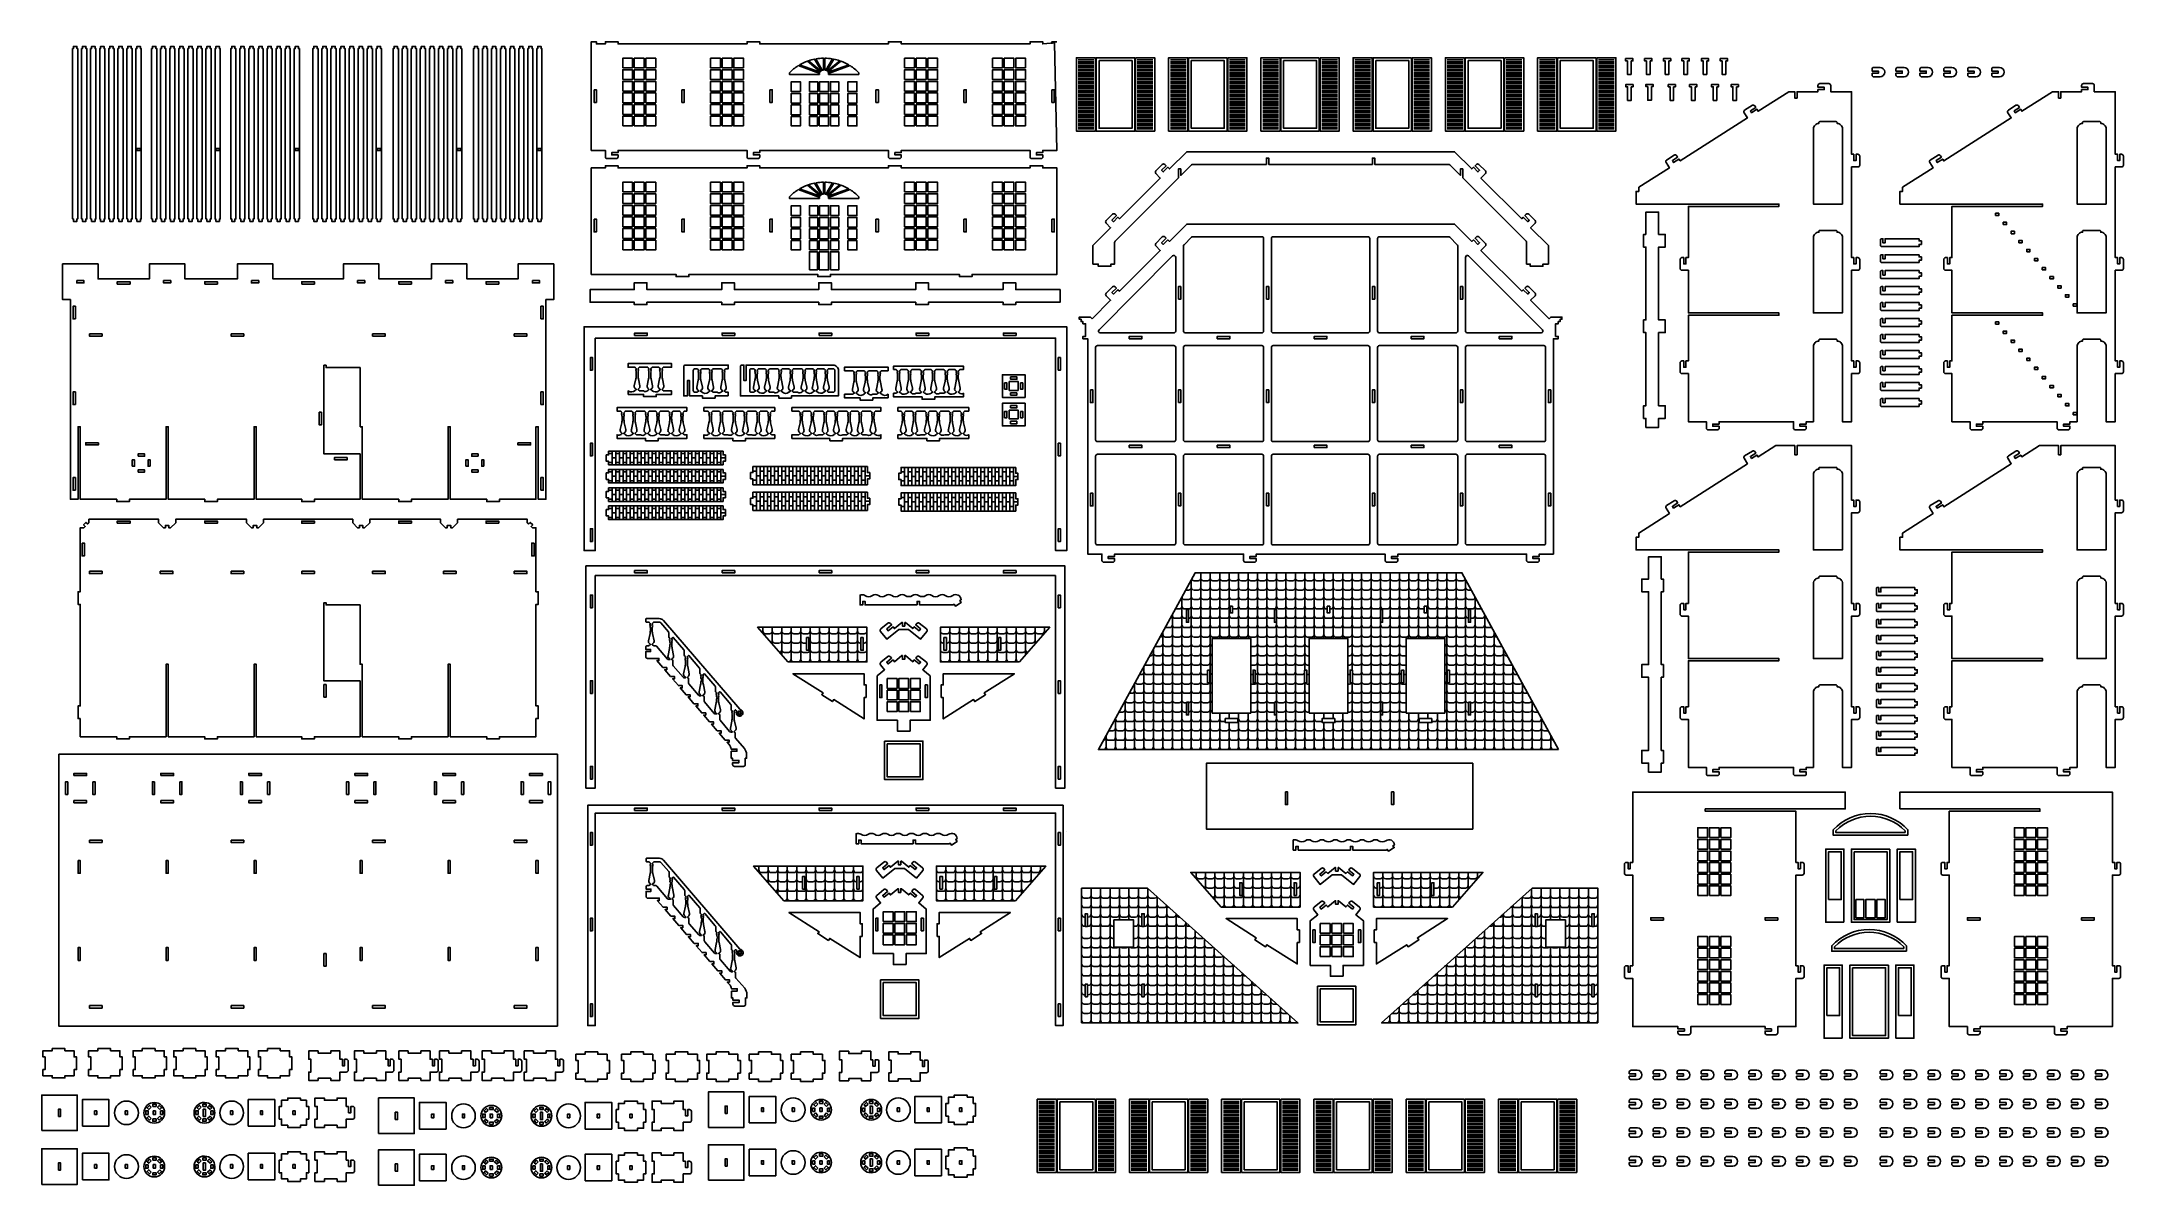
# Model space of a CAD drawing. Extents: x 9656 to 9770, y 1091 to 1154.
import ezdxf

# ---------------------------------------------------------------- set-up
doc = ezdxf.new("R2010")
doc.units = 0
doc.header["$MEASUREMENT"] = 0
doc.layers.add('LAYER_1', color=18, linetype='CONTINUOUS')

msp = doc.modelspace()

# ---------------------------------------------------------------- linework, layer by layer
at = {"layer": 'LAYER_1'}
for points in [[(9657.36, 1144.58), (9657.36, 1144.45), (9657.55, 1144.45), (9657.55, 1144.58), (9657.6, 1144.58), (9657.6, 1153.98), (9657.55, 1153.98), (9657.55, 1154.1), (9657.36, 1154.1), (9657.36, 1153.98), (9657.31, 1153.98), (9657.31, 1144.58)], [(9657.86, 1144.58), (9657.86, 1144.45), (9658.05, 1144.45), (9658.05, 1144.58), (9658.1, 1144.58), (9658.1, 1153.98), (9658.05, 1153.98), (9658.05, 1154.1), (9657.86, 1154.1), (9657.86, 1153.98), (9657.81, 1153.98), (9657.81, 1144.58)], [(9658.36, 1144.58), (9658.36, 1144.45), (9658.55, 1144.45), (9658.55, 1144.58), (9658.6, 1144.58), (9658.6, 1153.98), (9658.55, 1153.98), (9658.55, 1154.1), (9658.36, 1154.1), (9658.36, 1153.98), (9658.31, 1153.98), (9658.31, 1144.58)], [(9658.86, 1144.58), (9658.86, 1144.45), (9659.05, 1144.45), (9659.05, 1144.58), (9659.1, 1144.58), (9659.1, 1153.98), (9659.05, 1153.98), (9659.05, 1154.1), (9658.86, 1154.1), (9658.86, 1153.98), (9658.81, 1153.98), (9658.81, 1144.58)], [(9659.36, 1144.58), (9659.36, 1144.45), (9659.55, 1144.45), (9659.55, 1144.58), (9659.6, 1144.58), (9659.6, 1153.98), (9659.55, 1153.98), (9659.55, 1154.1), (9659.36, 1154.1), (9659.36, 1153.98), (9659.31, 1153.98), (9659.31, 1144.58)], [(9659.86, 1144.58), (9659.86, 1144.45), (9660.05, 1144.45), (9660.05, 1144.58), (9660.1, 1144.58), (9660.1, 1153.98), (9660.05, 1153.98), (9660.05, 1154.1), (9659.86, 1154.1), (9659.86, 1153.98), (9659.81, 1153.98), (9659.81, 1144.58)], [(9660.36, 1144.58), (9660.36, 1144.45), (9660.55, 1144.45), (9660.55, 1144.58), (9660.6, 1144.58), (9660.6, 1153.98), (9660.55, 1153.98), (9660.55, 1154.1), (9660.36, 1154.1), (9660.36, 1153.98), (9660.31, 1153.98), (9660.31, 1144.58)], [(9660.86, 1144.58), (9660.86, 1144.45), (9661.05, 1144.45), (9661.05, 1144.58), (9661.1, 1144.58), (9661.1, 1153.98), (9661.05, 1153.98), (9661.05, 1154.1), (9660.86, 1154.1), (9660.86, 1153.98), (9660.81, 1153.98), (9660.81, 1144.58)], [(9661.72, 1144.58), (9661.72, 1144.45), (9661.91, 1144.45), (9661.91, 1144.58), (9661.96, 1144.58), (9661.96, 1153.98), (9661.91, 1153.98), (9661.91, 1154.1), (9661.72, 1154.1), (9661.72, 1153.98), (9661.67, 1153.98), (9661.67, 1144.58)], [(9662.22, 1144.58), (9662.22, 1144.45), (9662.41, 1144.45), (9662.41, 1144.58), (9662.46, 1144.58), (9662.46, 1153.98), (9662.41, 1153.98), (9662.41, 1154.1), (9662.22, 1154.1), (9662.22, 1153.98), (9662.17, 1153.98), (9662.17, 1144.58)], [(9662.72, 1144.58), (9662.72, 1144.45), (9662.91, 1144.45), (9662.91, 1144.58), (9662.96, 1144.58), (9662.96, 1153.98), (9662.91, 1153.98), (9662.91, 1154.1), (9662.72, 1154.1), (9662.72, 1153.98), (9662.67, 1153.98), (9662.67, 1144.58)], [(9663.22, 1144.58), (9663.22, 1144.45), (9663.41, 1144.45), (9663.41, 1144.58), (9663.46, 1144.58), (9663.46, 1153.98), (9663.41, 1153.98), (9663.41, 1154.1), (9663.22, 1154.1), (9663.22, 1153.98), (9663.17, 1153.98), (9663.17, 1144.58)], [(9663.72, 1144.58), (9663.72, 1144.45), (9663.91, 1144.45), (9663.91, 1144.58), (9663.96, 1144.58), (9663.96, 1153.98), (9663.91, 1153.98), (9663.91, 1154.1), (9663.72, 1154.1), (9663.72, 1153.98), (9663.67, 1153.98), (9663.67, 1144.58)], [(9664.22, 1144.58), (9664.22, 1144.45), (9664.41, 1144.45), (9664.41, 1144.58), (9664.46, 1144.58), (9664.46, 1153.98), (9664.41, 1153.98), (9664.41, 1154.1), (9664.22, 1154.1), (9664.22, 1153.98), (9664.17, 1153.98), (9664.17, 1144.58)], [(9664.72, 1144.58), (9664.72, 1144.45), (9664.91, 1144.45), (9664.91, 1144.58), (9664.96, 1144.58), (9664.96, 1153.98), (9664.91, 1153.98), (9664.91, 1154.1), (9664.72, 1154.1), (9664.72, 1153.98), (9664.67, 1153.98), (9664.67, 1144.58)], [(9665.22, 1144.58), (9665.22, 1144.45), (9665.41, 1144.45), (9665.41, 1144.58), (9665.46, 1144.58), (9665.46, 1153.98), (9665.41, 1153.98), (9665.41, 1154.1), (9665.22, 1154.1), (9665.22, 1153.98), (9665.17, 1153.98), (9665.17, 1144.58)], [(9666.09, 1144.58), (9666.09, 1144.45), (9666.27, 1144.45), (9666.27, 1144.58), (9666.32, 1144.58), (9666.32, 1153.98), (9666.27, 1153.98), (9666.27, 1154.1), (9666.09, 1154.1), (9666.09, 1153.98), (9666.04, 1153.98), (9666.04, 1144.58)], [(9666.59, 1144.58), (9666.59, 1144.45), (9666.77, 1144.45), (9666.77, 1144.58), (9666.82, 1144.58), (9666.82, 1153.98), (9666.77, 1153.98), (9666.77, 1154.1), (9666.59, 1154.1), (9666.59, 1153.98), (9666.54, 1153.98), (9666.54, 1144.58)], [(9667.09, 1144.58), (9667.09, 1144.45), (9667.27, 1144.45), (9667.27, 1144.58), (9667.32, 1144.58), (9667.32, 1153.98), (9667.27, 1153.98), (9667.27, 1154.1), (9667.09, 1154.1), (9667.09, 1153.98), (9667.04, 1153.98), (9667.04, 1144.58)], [(9667.59, 1144.58), (9667.59, 1144.45), (9667.77, 1144.45), (9667.77, 1144.58), (9667.82, 1144.58), (9667.82, 1153.98), (9667.77, 1153.98), (9667.77, 1154.1), (9667.59, 1154.1), (9667.59, 1153.98), (9667.54, 1153.98), (9667.54, 1144.58)], [(9668.09, 1144.58), (9668.09, 1144.45), (9668.27, 1144.45), (9668.27, 1144.58), (9668.32, 1144.58), (9668.32, 1153.98), (9668.27, 1153.98), (9668.27, 1154.1), (9668.09, 1154.1), (9668.09, 1153.98), (9668.04, 1153.98), (9668.04, 1144.58)], [(9668.59, 1144.58), (9668.59, 1144.45), (9668.77, 1144.45), (9668.77, 1144.58), (9668.82, 1144.58), (9668.82, 1153.98), (9668.77, 1153.98), (9668.77, 1154.1), (9668.59, 1154.1), (9668.59, 1153.98), (9668.54, 1153.98), (9668.54, 1144.58)], [(9669.09, 1144.58), (9669.09, 1144.45), (9669.27, 1144.45), (9669.27, 1144.58), (9669.32, 1144.58), (9669.32, 1153.98), (9669.27, 1153.98), (9669.27, 1154.1), (9669.09, 1154.1), (9669.09, 1153.98), (9669.04, 1153.98), (9669.04, 1144.58)], [(9669.59, 1144.58), (9669.59, 1144.45), (9669.77, 1144.45), (9669.77, 1144.58), (9669.82, 1144.58), (9669.82, 1153.98), (9669.77, 1153.98), (9669.77, 1154.1), (9669.59, 1154.1), (9669.59, 1153.98), (9669.54, 1153.98), (9669.54, 1144.58)], [(9670.61, 1144.58), (9670.61, 1144.45), (9670.8, 1144.45), (9670.8, 1144.58), (9670.85, 1144.58), (9670.85, 1153.98), (9670.8, 1153.98), (9670.8, 1154.1), (9670.61, 1154.1), (9670.61, 1153.98), (9670.56, 1153.98), (9670.56, 1144.58)], [(9671.11, 1144.58), (9671.11, 1144.45), (9671.3, 1144.45), (9671.3, 1144.58), (9671.35, 1144.58), (9671.35, 1153.98), (9671.3, 1153.98), (9671.3, 1154.1), (9671.11, 1154.1), (9671.11, 1153.98), (9671.06, 1153.98), (9671.06, 1144.58)], [(9671.61, 1144.58), (9671.61, 1144.45), (9671.8, 1144.45), (9671.8, 1144.58), (9671.85, 1144.58), (9671.85, 1153.98), (9671.8, 1153.98), (9671.8, 1154.1), (9671.61, 1154.1), (9671.61, 1153.98), (9671.56, 1153.98), (9671.56, 1144.58)], [(9672.11, 1144.58), (9672.11, 1144.45), (9672.3, 1144.45), (9672.3, 1144.58), (9672.35, 1144.58), (9672.35, 1153.98), (9672.3, 1153.98), (9672.3, 1154.1), (9672.11, 1154.1), (9672.11, 1153.98), (9672.06, 1153.98), (9672.06, 1144.58)], [(9672.61, 1144.58), (9672.61, 1144.45), (9672.8, 1144.45), (9672.8, 1144.58), (9672.85, 1144.58), (9672.85, 1153.98), (9672.8, 1153.98), (9672.8, 1154.1), (9672.61, 1154.1), (9672.61, 1153.98), (9672.56, 1153.98), (9672.56, 1144.58)], [(9673.11, 1144.58), (9673.11, 1144.45), (9673.3, 1144.45), (9673.3, 1144.58), (9673.35, 1144.58), (9673.35, 1153.98), (9673.3, 1153.98), (9673.3, 1154.1), (9673.11, 1154.1), (9673.11, 1153.98), (9673.06, 1153.98), (9673.06, 1144.58)], [(9673.61, 1144.58), (9673.61, 1144.45), (9673.8, 1144.45), (9673.8, 1144.58), (9673.85, 1144.58), (9673.85, 1153.98), (9673.8, 1153.98), (9673.8, 1154.1), (9673.61, 1154.1), (9673.61, 1153.98), (9673.56, 1153.98), (9673.56, 1144.58)], [(9674.11, 1144.58), (9674.11, 1144.45), (9674.3, 1144.45), (9674.3, 1144.58), (9674.35, 1144.58), (9674.35, 1153.98), (9674.3, 1153.98), (9674.3, 1154.1), (9674.11, 1154.1), (9674.11, 1153.98), (9674.06, 1153.98), (9674.06, 1144.58)], [(9675.04, 1144.58), (9675.04, 1144.45), (9675.23, 1144.45), (9675.23, 1144.58), (9675.28, 1144.58), (9675.28, 1153.98), (9675.23, 1153.98), (9675.23, 1154.1), (9675.04, 1154.1), (9675.04, 1153.98), (9674.99, 1153.98), (9674.99, 1144.58)], [(9675.54, 1144.58), (9675.54, 1144.45), (9675.73, 1144.45), (9675.73, 1144.58), (9675.78, 1144.58), (9675.78, 1153.98), (9675.73, 1153.98), (9675.73, 1154.1), (9675.54, 1154.1), (9675.54, 1153.98), (9675.49, 1153.98), (9675.49, 1144.58)], [(9676.04, 1144.58), (9676.04, 1144.45), (9676.23, 1144.45), (9676.23, 1144.58), (9676.28, 1144.58), (9676.28, 1153.98), (9676.23, 1153.98), (9676.23, 1154.1), (9676.04, 1154.1), (9676.04, 1153.98), (9675.99, 1153.98), (9675.99, 1144.58)], [(9676.54, 1144.58), (9676.54, 1144.45), (9676.73, 1144.45), (9676.73, 1144.58), (9676.78, 1144.58), (9676.78, 1153.98), (9676.73, 1153.98), (9676.73, 1154.1), (9676.54, 1154.1), (9676.54, 1153.98), (9676.49, 1153.98), (9676.49, 1144.58)], [(9677.04, 1144.58), (9677.04, 1144.45), (9677.23, 1144.45), (9677.23, 1144.58), (9677.28, 1144.58), (9677.28, 1153.98), (9677.23, 1153.98), (9677.23, 1154.1), (9677.04, 1154.1), (9677.04, 1153.98), (9676.99, 1153.98), (9676.99, 1144.58)], [(9677.54, 1144.58), (9677.54, 1144.45), (9677.73, 1144.45), (9677.73, 1144.58), (9677.78, 1144.58), (9677.78, 1153.98), (9677.73, 1153.98), (9677.73, 1154.1), (9677.54, 1154.1), (9677.54, 1153.98), (9677.49, 1153.98), (9677.49, 1144.58)], [(9678.04, 1144.58), (9678.04, 1144.45), (9678.23, 1144.45), (9678.23, 1144.58), (9678.28, 1144.58), (9678.28, 1153.98), (9678.23, 1153.98), (9678.23, 1154.1), (9678.04, 1154.1), (9678.04, 1153.98), (9677.99, 1153.98), (9677.99, 1144.58)], [(9678.54, 1144.58), (9678.54, 1144.45), (9678.73, 1144.45), (9678.73, 1144.58), (9678.78, 1144.58), (9678.78, 1153.98), (9678.73, 1153.98), (9678.73, 1154.1), (9678.54, 1154.1), (9678.54, 1153.98), (9678.49, 1153.98), (9678.49, 1144.58)], [(9679.47, 1144.58), (9679.47, 1144.45), (9679.65, 1144.45), (9679.65, 1144.58), (9679.7, 1144.58), (9679.7, 1153.98), (9679.65, 1153.98), (9679.65, 1154.1), (9679.47, 1154.1), (9679.47, 1153.98), (9679.42, 1153.98), (9679.42, 1144.58)], [(9679.97, 1144.58), (9679.97, 1144.45), (9680.15, 1144.45), (9680.15, 1144.58), (9680.2, 1144.58), (9680.2, 1153.98), (9680.15, 1153.98), (9680.15, 1154.1), (9679.97, 1154.1), (9679.97, 1153.98), (9679.92, 1153.98), (9679.92, 1144.58)], [(9680.47, 1144.58), (9680.47, 1144.45), (9680.65, 1144.45), (9680.65, 1144.58), (9680.7, 1144.58), (9680.7, 1153.98), (9680.65, 1153.98), (9680.65, 1154.1), (9680.47, 1154.1), (9680.47, 1153.98), (9680.42, 1153.98), (9680.42, 1144.58)], [(9680.97, 1144.58), (9680.97, 1144.45), (9681.15, 1144.45), (9681.15, 1144.58), (9681.2, 1144.58), (9681.2, 1153.98), (9681.15, 1153.98), (9681.15, 1154.1), (9680.97, 1154.1), (9680.97, 1153.98), (9680.92, 1153.98), (9680.92, 1144.58)], [(9681.47, 1144.58), (9681.47, 1144.45), (9681.65, 1144.45), (9681.65, 1144.58), (9681.7, 1144.58), (9681.7, 1153.98), (9681.65, 1153.98), (9681.65, 1154.1), (9681.47, 1154.1), (9681.47, 1153.98), (9681.42, 1153.98), (9681.42, 1144.58)], [(9681.97, 1144.58), (9681.97, 1144.45), (9682.15, 1144.45), (9682.15, 1144.58), (9682.2, 1144.58), (9682.2, 1153.98), (9682.15, 1153.98), (9682.15, 1154.1), (9681.97, 1154.1), (9681.97, 1153.98), (9681.92, 1153.98), (9681.92, 1144.58)], [(9682.47, 1144.58), (9682.47, 1144.45), (9682.65, 1144.45), (9682.65, 1144.58), (9682.7, 1144.58), (9682.7, 1153.98), (9682.65, 1153.98), (9682.65, 1154.1), (9682.47, 1154.1), (9682.47, 1153.98), (9682.42, 1153.98), (9682.42, 1144.58)], [(9682.97, 1144.58), (9682.97, 1144.45), (9683.15, 1144.45), (9683.15, 1144.58), (9683.2, 1144.58), (9683.2, 1153.98), (9683.15, 1153.98), (9683.15, 1154.1), (9682.97, 1154.1), (9682.97, 1153.98), (9682.92, 1153.98), (9682.92, 1144.58)], [(9687.65, 1152.91), (9688.19, 1152.91), (9688.19, 1153.45), (9687.65, 1153.45)], [(9687.65, 1152.27), (9688.19, 1152.27), (9688.19, 1152.81), (9687.65, 1152.81)], [(9688.29, 1152.91), (9688.83, 1152.91), (9688.83, 1153.45), (9688.29, 1153.45)], [(9688.29, 1152.27), (9688.83, 1152.27), (9688.83, 1152.81), (9688.29, 1152.81)], [(9688.93, 1152.91), (9689.47, 1152.91), (9689.47, 1153.45), (9688.93, 1153.45)], [(9688.93, 1152.27), (9689.47, 1152.27), (9689.47, 1152.81), (9688.93, 1152.81)], [(9693.04, 1152.91), (9692.5, 1152.91), (9692.5, 1153.45), (9693.04, 1153.45)], [(9693.04, 1152.27), (9692.5, 1152.27), (9692.5, 1152.81), (9693.04, 1152.81)], [(9693.68, 1152.91), (9693.14, 1152.91), (9693.14, 1153.45), (9693.68, 1153.45)], [(9693.68, 1152.27), (9693.14, 1152.27), (9693.14, 1152.81), (9693.68, 1152.81)], [(9694.32, 1152.91), (9693.78, 1152.91), (9693.78, 1153.45), (9694.32, 1153.45)], [(9694.32, 1152.27), (9693.78, 1152.27), (9693.78, 1152.81), (9694.32, 1152.81)], [(9703.2, 1152.91), (9703.74, 1152.91), (9703.74, 1153.45), (9703.2, 1153.45)], [(9703.2, 1152.27), (9703.74, 1152.27), (9703.74, 1152.81), (9703.2, 1152.81)], [(9703.84, 1152.91), (9704.38, 1152.91), (9704.38, 1153.45), (9703.84, 1153.45)], [(9703.84, 1152.27), (9704.38, 1152.27), (9704.38, 1152.81), (9703.84, 1152.81)], [(9704.48, 1152.91), (9705.02, 1152.91), (9705.02, 1153.45), (9704.48, 1153.45)], [(9704.48, 1152.27), (9705.02, 1152.27), (9705.02, 1152.81), (9704.48, 1152.81)], [(9708.59, 1152.91), (9708.05, 1152.91), (9708.05, 1153.45), (9708.59, 1153.45)], [(9708.59, 1152.27), (9708.05, 1152.27), (9708.05, 1152.81), (9708.59, 1152.81)], [(9709.23, 1152.91), (9708.69, 1152.91), (9708.69, 1153.45), (9709.23, 1153.45)], [(9709.23, 1152.27), (9708.69, 1152.27), (9708.69, 1152.81), (9709.23, 1152.81)], [(9709.87, 1152.91), (9709.33, 1152.91), (9709.33, 1153.45), (9709.87, 1153.45)], [(9709.87, 1152.27), (9709.33, 1152.27), (9709.33, 1152.81), (9709.87, 1152.81)], [(9713.73, 1153.47), (9712.67, 1153.47), (9712.67, 1149.43), (9713.73, 1149.43)], [(9715.89, 1153.47), (9715.89, 1149.43), (9713.77, 1149.43), (9713.77, 1153.47)], [(9713.92, 1153.32), (9715.74, 1153.32), (9715.74, 1149.58), (9713.92, 1149.58)], [(9715.93, 1153.47), (9716.99, 1153.47), (9716.99, 1149.43), (9715.93, 1149.43)], [(9718.82, 1153.47), (9717.76, 1153.47), (9717.76, 1149.43), (9718.82, 1149.43)], [(9720.98, 1153.47), (9720.98, 1149.43), (9718.86, 1149.43), (9718.86, 1153.47)], [(9719.01, 1153.32), (9720.83, 1153.32), (9720.83, 1149.58), (9719.01, 1149.58)], [(9721.02, 1153.47), (9722.08, 1153.47), (9722.08, 1149.43), (9721.02, 1149.43)], [(9723.91, 1153.47), (9722.85, 1153.47), (9722.85, 1149.43), (9723.91, 1149.43)], [(9726.07, 1153.47), (9726.07, 1149.43), (9723.95, 1149.43), (9723.95, 1153.47)], [(9724.1, 1153.32), (9725.92, 1153.32), (9725.92, 1149.58), (9724.1, 1149.58)], [(9726.11, 1153.47), (9727.17, 1153.47), (9727.17, 1149.43), (9726.11, 1149.43)], [(9728.99, 1153.47), (9727.93, 1153.47), (9727.93, 1149.43), (9728.99, 1149.43)], [(9731.15, 1153.47), (9731.15, 1149.43), (9729.03, 1149.43), (9729.03, 1153.47)], [(9729.18, 1153.32), (9731, 1153.32), (9731, 1149.58), (9729.18, 1149.58)], [(9731.19, 1153.47), (9732.25, 1153.47), (9732.25, 1149.43), (9731.19, 1149.43)], [(9734.08, 1153.47), (9733.02, 1153.47), (9733.02, 1149.43), (9734.08, 1149.43)], [(9736.24, 1153.47), (9736.24, 1149.43), (9734.12, 1149.43), (9734.12, 1153.47)], [(9734.27, 1153.32), (9736.09, 1153.32), (9736.09, 1149.58), (9734.27, 1149.58)], [(9736.28, 1153.47), (9737.34, 1153.47), (9737.34, 1149.43), (9736.28, 1149.43)], [(9739.17, 1153.47), (9738.11, 1153.47), (9738.11, 1149.43), (9739.17, 1149.43)], [(9741.33, 1153.47), (9741.33, 1149.43), (9739.21, 1149.43), (9739.21, 1153.47)], [(9739.36, 1153.32), (9741.18, 1153.32), (9741.18, 1149.58), (9739.36, 1149.58)], [(9741.37, 1153.47), (9742.43, 1153.47), (9742.43, 1149.43), (9741.37, 1149.43)], [(9743.26, 1153.3), (9743.26, 1152.55), (9743.06, 1152.55), (9743.06, 1153.3), (9742.96, 1153.3), (9742.96, 1153.43), (9743.36, 1153.43), (9743.36, 1153.3)], [(9744.31, 1153.3), (9744.31, 1152.55), (9744.11, 1152.55), (9744.11, 1153.3), (9744.01, 1153.3), (9744.01, 1153.43), (9744.41, 1153.43), (9744.41, 1153.3)], [(9745.35, 1153.3), (9745.35, 1152.55), (9745.15, 1152.55), (9745.15, 1153.3), (9745.05, 1153.3), (9745.05, 1153.43), (9745.45, 1153.43), (9745.45, 1153.3)], [(9746.37, 1153.3), (9746.37, 1152.55), (9746.17, 1152.55), (9746.17, 1153.3), (9746.07, 1153.3), (9746.07, 1153.43), (9746.47, 1153.43), (9746.47, 1153.3)], [(9747.44, 1153.3), (9747.44, 1152.55), (9747.24, 1152.55), (9747.24, 1153.3), (9747.14, 1153.3), (9747.14, 1153.43), (9747.54, 1153.43), (9747.54, 1153.3)], [(9748.48, 1153.3), (9748.48, 1152.55), (9748.28, 1152.55), (9748.28, 1153.3), (9748.18, 1153.3), (9748.18, 1153.43), (9748.58, 1153.43), (9748.58, 1153.3)], [(9686.07, 1151.71), (9686.2, 1151.71), (9686.2, 1151.01), (9686.07, 1151.01)], [(9687.65, 1151.63), (9688.19, 1151.63), (9688.19, 1152.17), (9687.65, 1152.17)], [(9687.65, 1150.99), (9688.19, 1150.99), (9688.19, 1151.53), (9687.65, 1151.53)], [(9688.29, 1151.63), (9688.83, 1151.63), (9688.83, 1152.17), (9688.29, 1152.17)], [(9688.29, 1150.99), (9688.83, 1150.99), (9688.83, 1151.53), (9688.29, 1151.53)], [(9688.93, 1151.63), (9689.47, 1151.63), (9689.47, 1152.17), (9688.93, 1152.17)], [(9688.93, 1150.99), (9689.47, 1150.99), (9689.47, 1151.53), (9688.93, 1151.53)], [(9690.92, 1151.71), (9691.05, 1151.71), (9691.05, 1151.01), (9690.92, 1151.01)], [(9693.04, 1151.63), (9692.5, 1151.63), (9692.5, 1152.17), (9693.04, 1152.17)], [(9693.04, 1150.99), (9692.5, 1150.99), (9692.5, 1151.53), (9693.04, 1151.53)], [(9693.68, 1151.63), (9693.14, 1151.63), (9693.14, 1152.17), (9693.68, 1152.17)], [(9693.68, 1150.99), (9693.14, 1150.99), (9693.14, 1151.53), (9693.68, 1151.53)], [(9694.32, 1151.63), (9693.78, 1151.63), (9693.78, 1152.17), (9694.32, 1152.17)], [(9694.32, 1150.99), (9693.78, 1150.99), (9693.78, 1151.53), (9694.32, 1151.53)], [(9695.77, 1151.71), (9695.9, 1151.71), (9695.9, 1151.01), (9695.77, 1151.01)], [(9697.45, 1151.61), (9696.95, 1151.61), (9696.95, 1152.15), (9697.45, 1152.15)], [(9697.45, 1150.97), (9696.95, 1150.97), (9696.95, 1151.51), (9697.45, 1151.51)], [(9697.95, 1151.61), (9698.41, 1151.61), (9698.41, 1152.15), (9697.95, 1152.15)], [(9697.95, 1150.97), (9698.41, 1150.97), (9698.41, 1151.51), (9697.95, 1151.51)], [(9698.51, 1151.61), (9699.01, 1151.61), (9699.01, 1152.15), (9698.51, 1152.15)], [(9698.51, 1150.97), (9699.01, 1150.97), (9699.01, 1151.51), (9698.51, 1151.51)], [(9699.11, 1151.61), (9699.57, 1151.61), (9699.57, 1152.15), (9699.11, 1152.15)], [(9699.11, 1150.97), (9699.57, 1150.97), (9699.57, 1151.51), (9699.11, 1151.51)], [(9700.07, 1151.61), (9700.57, 1151.61), (9700.57, 1152.15), (9700.07, 1152.15)], [(9700.07, 1150.97), (9700.57, 1150.97), (9700.57, 1151.51), (9700.07, 1151.51)], [(9701.62, 1151.71), (9701.75, 1151.71), (9701.75, 1151.01), (9701.62, 1151.01)], [(9703.2, 1151.63), (9703.74, 1151.63), (9703.74, 1152.17), (9703.2, 1152.17)], [(9703.2, 1150.99), (9703.74, 1150.99), (9703.74, 1151.53), (9703.2, 1151.53)], [(9703.84, 1151.63), (9704.38, 1151.63), (9704.38, 1152.17), (9703.84, 1152.17)], [(9703.84, 1150.99), (9704.38, 1150.99), (9704.38, 1151.53), (9703.84, 1151.53)], [(9704.48, 1151.63), (9705.02, 1151.63), (9705.02, 1152.17), (9704.48, 1152.17)], [(9704.48, 1150.99), (9705.02, 1150.99), (9705.02, 1151.53), (9704.48, 1151.53)], [(9706.47, 1151.71), (9706.6, 1151.71), (9706.6, 1151.01), (9706.47, 1151.01)], [(9708.59, 1151.63), (9708.05, 1151.63), (9708.05, 1152.17), (9708.59, 1152.17)], [(9708.59, 1150.99), (9708.05, 1150.99), (9708.05, 1151.53), (9708.59, 1151.53)], [(9709.23, 1151.63), (9708.69, 1151.63), (9708.69, 1152.17), (9709.23, 1152.17)], [(9709.23, 1150.99), (9708.69, 1150.99), (9708.69, 1151.53), (9709.23, 1151.53)], [(9709.87, 1151.63), (9709.33, 1151.63), (9709.33, 1152.17), (9709.87, 1152.17)], [(9709.87, 1150.99), (9709.33, 1150.99), (9709.33, 1151.53), (9709.87, 1151.53)], [(9711.32, 1151.71), (9711.45, 1151.71), (9711.45, 1151.01), (9711.32, 1151.01)], [(9743.27, 1151.87), (9743.27, 1151.12), (9743.07, 1151.12), (9743.07, 1151.87), (9742.97, 1151.87), (9742.97, 1151.99), (9743.37, 1151.99), (9743.37, 1151.87)], [(9744.38, 1151.88), (9744.38, 1151.13), (9744.18, 1151.13), (9744.18, 1151.88), (9744.08, 1151.88), (9744.08, 1152), (9744.48, 1152), (9744.48, 1151.88)], [(9745.61, 1151.87), (9745.61, 1151.12), (9745.41, 1151.12), (9745.41, 1151.87), (9745.31, 1151.87), (9745.31, 1151.99), (9745.71, 1151.99), (9745.71, 1151.87)], [(9746.79, 1151.87), (9746.79, 1151.12), (9746.59, 1151.12), (9746.59, 1151.87), (9746.49, 1151.87), (9746.49, 1151.99), (9746.89, 1151.99), (9746.89, 1151.87)], [(9747.99, 1151.87), (9747.99, 1151.12), (9747.79, 1151.12), (9747.79, 1151.87), (9747.69, 1151.87), (9747.69, 1151.99), (9748.09, 1151.99), (9748.09, 1151.87)], [(9749.08, 1151.87), (9749.08, 1151.12), (9748.88, 1151.12), (9748.88, 1151.87), (9748.78, 1151.87), (9748.78, 1151.99), (9749.18, 1151.99), (9749.18, 1151.87)], [(9687.65, 1150.35), (9688.19, 1150.35), (9688.19, 1150.89), (9687.65, 1150.89)], [(9688.29, 1150.35), (9688.83, 1150.35), (9688.83, 1150.89), (9688.29, 1150.89)], [(9688.93, 1150.35), (9689.47, 1150.35), (9689.47, 1150.89), (9688.93, 1150.89)], [(9693.04, 1150.35), (9692.5, 1150.35), (9692.5, 1150.89), (9693.04, 1150.89)], [(9693.68, 1150.35), (9693.14, 1150.35), (9693.14, 1150.89), (9693.68, 1150.89)], [(9694.32, 1150.35), (9693.78, 1150.35), (9693.78, 1150.89), (9694.32, 1150.89)], [(9697.45, 1150.87), (9697.45, 1150.33), (9696.95, 1150.33), (9696.95, 1150.87)], [(9697.95, 1150.33), (9698.41, 1150.33), (9698.41, 1150.87), (9697.95, 1150.87)], [(9698.51, 1150.33), (9699.01, 1150.33), (9699.01, 1150.87), (9698.51, 1150.87)], [(9699.11, 1150.33), (9699.57, 1150.33), (9699.57, 1150.87), (9699.11, 1150.87)], [(9700.07, 1150.87), (9700.07, 1150.33), (9700.57, 1150.33), (9700.57, 1150.87)], [(9703.2, 1150.35), (9703.74, 1150.35), (9703.74, 1150.89), (9703.2, 1150.89)], [(9703.84, 1150.35), (9704.38, 1150.35), (9704.38, 1150.89), (9703.84, 1150.89)], [(9704.48, 1150.35), (9705.02, 1150.35), (9705.02, 1150.89), (9704.48, 1150.89)], [(9708.59, 1150.35), (9708.05, 1150.35), (9708.05, 1150.89), (9708.59, 1150.89)], [(9709.23, 1150.35), (9708.69, 1150.35), (9708.69, 1150.89), (9709.23, 1150.89)], [(9709.87, 1150.35), (9709.33, 1150.35), (9709.33, 1150.89), (9709.87, 1150.89)], [(9687.65, 1149.71), (9688.19, 1149.71), (9688.19, 1150.25), (9687.65, 1150.25)], [(9688.29, 1149.71), (9688.83, 1149.71), (9688.83, 1150.25), (9688.29, 1150.25)], [(9688.93, 1149.71), (9689.47, 1149.71), (9689.47, 1150.25), (9688.93, 1150.25)], [(9693.04, 1149.71), (9692.5, 1149.71), (9692.5, 1150.25), (9693.04, 1150.25)], [(9693.68, 1149.71), (9693.14, 1149.71), (9693.14, 1150.25), (9693.68, 1150.25)], [(9694.32, 1149.71), (9693.78, 1149.71), (9693.78, 1150.25), (9694.32, 1150.25)], [(9697.45, 1150.23), (9697.45, 1149.71), (9696.95, 1149.71), (9696.95, 1150.23)], [(9697.95, 1149.71), (9698.39, 1149.71), (9698.39, 1150.23), (9697.95, 1150.23)], [(9698.49, 1149.71), (9699.01, 1149.71), (9699.01, 1150.23), (9698.49, 1150.23)], [(9699.11, 1149.71), (9699.57, 1149.71), (9699.57, 1150.23), (9699.11, 1150.23)], [(9700.07, 1150.23), (9700.07, 1149.71), (9700.57, 1149.71), (9700.57, 1150.23)], [(9703.2, 1149.71), (9703.74, 1149.71), (9703.74, 1150.25), (9703.2, 1150.25)], [(9703.84, 1149.71), (9704.38, 1149.71), (9704.38, 1150.25), (9703.84, 1150.25)], [(9704.48, 1149.71), (9705.02, 1149.71), (9705.02, 1150.25), (9704.48, 1150.25)], [(9708.59, 1149.71), (9708.05, 1149.71), (9708.05, 1150.25), (9708.59, 1150.25)], [(9709.23, 1149.71), (9708.69, 1149.71), (9708.69, 1150.25), (9709.23, 1150.25)], [(9709.87, 1149.71), (9709.33, 1149.71), (9709.33, 1150.25), (9709.87, 1150.25)], [(9661.05, 1148.47), (9660.86, 1148.47), (9660.86, 1148.35), (9661.05, 1148.35)], [(9665.41, 1148.47), (9665.22, 1148.47), (9665.22, 1148.35), (9665.41, 1148.35)], [(9669.77, 1148.47), (9669.59, 1148.47), (9669.59, 1148.35), (9669.77, 1148.35)], [(9674.3, 1148.47), (9674.11, 1148.47), (9674.11, 1148.35), (9674.3, 1148.35)], [(9678.73, 1148.47), (9678.54, 1148.47), (9678.54, 1148.35), (9678.73, 1148.35)], [(9683.15, 1148.47), (9682.97, 1148.47), (9682.97, 1148.35), (9683.15, 1148.35)], [(9685.92, 1141.52), (9690.6, 1141.52), (9690.6, 1141.4), (9691.3, 1141.4), (9691.3, 1141.52), (9698.41, 1141.52), (9698.41, 1141.4), (9699.11, 1141.4), (9699.11, 1141.52), (9706.22, 1141.52), (9706.22, 1141.4), (9706.92, 1141.4), (9706.92, 1141.52), (9711.6, 1141.52), (9711.6, 1147.4), (9710.82, 1147.4), (9710.82, 1147.52), (9710.12, 1147.52), (9710.12, 1147.4), (9703.01, 1147.4), (9703.01, 1147.52), (9702.31, 1147.52), (9702.31, 1147.4), (9695.21, 1147.4), (9695.21, 1147.52), (9694.51, 1147.52), (9694.51, 1147.4), (9687.4, 1147.4), (9687.4, 1147.52), (9686.7, 1147.52), (9686.7, 1147.4), (9685.92, 1147.4)], [(9687.65, 1146.07), (9688.19, 1146.07), (9688.19, 1146.61), (9687.65, 1146.61)], [(9687.65, 1145.43), (9688.19, 1145.43), (9688.19, 1145.97), (9687.65, 1145.97)], [(9688.29, 1146.07), (9688.83, 1146.07), (9688.83, 1146.61), (9688.29, 1146.61)], [(9688.29, 1145.43), (9688.83, 1145.43), (9688.83, 1145.97), (9688.29, 1145.97)], [(9688.93, 1146.07), (9689.47, 1146.07), (9689.47, 1146.61), (9688.93, 1146.61)], [(9688.93, 1145.43), (9689.47, 1145.43), (9689.47, 1145.97), (9688.93, 1145.97)], [(9693.04, 1146.07), (9692.5, 1146.07), (9692.5, 1146.61), (9693.04, 1146.61)], [(9693.04, 1145.43), (9692.5, 1145.43), (9692.5, 1145.97), (9693.04, 1145.97)], [(9693.68, 1146.07), (9693.14, 1146.07), (9693.14, 1146.61), (9693.68, 1146.61)], [(9693.68, 1145.43), (9693.14, 1145.43), (9693.14, 1145.97), (9693.68, 1145.97)], [(9694.32, 1146.07), (9693.78, 1146.07), (9693.78, 1146.61), (9694.32, 1146.61)], [(9694.32, 1145.43), (9693.78, 1145.43), (9693.78, 1145.97), (9694.32, 1145.97)], [(9703.2, 1146.07), (9703.74, 1146.07), (9703.74, 1146.61), (9703.2, 1146.61)], [(9703.2, 1145.43), (9703.74, 1145.43), (9703.74, 1145.97), (9703.2, 1145.97)], [(9703.84, 1146.07), (9704.38, 1146.07), (9704.38, 1146.61), (9703.84, 1146.61)], [(9703.84, 1145.43), (9704.38, 1145.43), (9704.38, 1145.97), (9703.84, 1145.97)], [(9704.48, 1146.07), (9705.02, 1146.07), (9705.02, 1146.61), (9704.48, 1146.61)], [(9704.48, 1145.43), (9705.02, 1145.43), (9705.02, 1145.97), (9704.48, 1145.97)], [(9708.59, 1146.07), (9708.05, 1146.07), (9708.05, 1146.61), (9708.59, 1146.61)], [(9708.59, 1145.43), (9708.05, 1145.43), (9708.05, 1145.97), (9708.59, 1145.97)], [(9709.23, 1146.07), (9708.69, 1146.07), (9708.69, 1146.61), (9709.23, 1146.61)], [(9709.23, 1145.43), (9708.69, 1145.43), (9708.69, 1145.97), (9709.23, 1145.97)], [(9709.87, 1146.07), (9709.33, 1146.07), (9709.33, 1146.61), (9709.87, 1146.61)], [(9709.87, 1145.43), (9709.33, 1145.43), (9709.33, 1145.97), (9709.87, 1145.97)], [(9687.65, 1144.79), (9688.19, 1144.79), (9688.19, 1145.33), (9687.65, 1145.33)], [(9687.65, 1144.15), (9688.19, 1144.15), (9688.19, 1144.69), (9687.65, 1144.69)], [(9688.29, 1144.79), (9688.83, 1144.79), (9688.83, 1145.33), (9688.29, 1145.33)], [(9688.29, 1144.15), (9688.83, 1144.15), (9688.83, 1144.69), (9688.29, 1144.69)], [(9688.93, 1144.79), (9689.47, 1144.79), (9689.47, 1145.33), (9688.93, 1145.33)], [(9688.93, 1144.15), (9689.47, 1144.15), (9689.47, 1144.69), (9688.93, 1144.69)], [(9693.04, 1144.79), (9692.5, 1144.79), (9692.5, 1145.33), (9693.04, 1145.33)], [(9693.04, 1144.15), (9692.5, 1144.15), (9692.5, 1144.69), (9693.04, 1144.69)], [(9693.68, 1144.79), (9693.14, 1144.79), (9693.14, 1145.33), (9693.68, 1145.33)], [(9693.68, 1144.15), (9693.14, 1144.15), (9693.14, 1144.69), (9693.68, 1144.69)], [(9694.32, 1144.79), (9693.78, 1144.79), (9693.78, 1145.33), (9694.32, 1145.33)], [(9694.32, 1144.15), (9693.78, 1144.15), (9693.78, 1144.69), (9694.32, 1144.69)], [(9697.45, 1144.77), (9696.95, 1144.77), (9696.95, 1145.31), (9697.45, 1145.31)], [(9697.45, 1144.13), (9696.95, 1144.13), (9696.95, 1144.67), (9697.45, 1144.67)], [(9697.95, 1144.77), (9698.41, 1144.77), (9698.41, 1145.31), (9697.95, 1145.31)], [(9697.95, 1144.13), (9698.41, 1144.13), (9698.41, 1144.67), (9697.95, 1144.67)], [(9698.51, 1144.77), (9699.01, 1144.77), (9699.01, 1145.31), (9698.51, 1145.31)], [(9698.51, 1144.13), (9699.01, 1144.13), (9699.01, 1144.67), (9698.51, 1144.67)], [(9699.11, 1144.77), (9699.57, 1144.77), (9699.57, 1145.31), (9699.11, 1145.31)], [(9699.11, 1144.13), (9699.57, 1144.13), (9699.57, 1144.67), (9699.11, 1144.67)], [(9700.07, 1144.77), (9700.57, 1144.77), (9700.57, 1145.31), (9700.07, 1145.31)], [(9700.07, 1144.13), (9700.57, 1144.13), (9700.57, 1144.67), (9700.07, 1144.67)], [(9703.2, 1144.79), (9703.74, 1144.79), (9703.74, 1145.33), (9703.2, 1145.33)], [(9703.2, 1144.15), (9703.74, 1144.15), (9703.74, 1144.69), (9703.2, 1144.69)], [(9703.84, 1144.79), (9704.38, 1144.79), (9704.38, 1145.33), (9703.84, 1145.33)], [(9703.84, 1144.15), (9704.38, 1144.15), (9704.38, 1144.69), (9703.84, 1144.69)], [(9704.48, 1144.79), (9705.02, 1144.79), (9705.02, 1145.33), (9704.48, 1145.33)], [(9704.48, 1144.15), (9705.02, 1144.15), (9705.02, 1144.69), (9704.48, 1144.69)], [(9708.59, 1144.79), (9708.05, 1144.79), (9708.05, 1145.33), (9708.59, 1145.33)], [(9708.59, 1144.15), (9708.05, 1144.15), (9708.05, 1144.69), (9708.59, 1144.69)], [(9709.23, 1144.79), (9708.69, 1144.79), (9708.69, 1145.33), (9709.23, 1145.33)], [(9709.23, 1144.15), (9708.69, 1144.15), (9708.69, 1144.69), (9709.23, 1144.69)], [(9709.87, 1144.79), (9709.33, 1144.79), (9709.33, 1145.33), (9709.87, 1145.33)], [(9709.87, 1144.15), (9709.33, 1144.15), (9709.33, 1144.69), (9709.87, 1144.69)], [(9744.08, 1143.73), (9743.95, 1143.73), (9743.95, 1143.03), (9744.08, 1143.03), (9744.08, 1139.01), (9743.95, 1139.01), (9743.95, 1138.31), (9744.08, 1138.31), (9744.08, 1134.28), (9743.95, 1134.28), (9743.95, 1133.58), (9744.08, 1133.58), (9744.08, 1133.08), (9744.78, 1133.08), (9744.78, 1133.58), (9745.15, 1133.58), (9745.15, 1134.28), (9744.78, 1134.28), (9744.78, 1138.31), (9745.15, 1138.31), (9745.15, 1139.01), (9744.78, 1139.01), (9744.78, 1143.03), (9745.15, 1143.03), (9745.15, 1143.73), (9744.78, 1143.73), (9744.78, 1144.96), (9744.08, 1144.96)], [(9763.36, 1144.77), (9763.54, 1144.77), (9763.54, 1144.9), (9763.36, 1144.9)], [(9686.07, 1144.57), (9686.2, 1144.57), (9686.2, 1143.87), (9686.07, 1143.87)], [(9687.65, 1143.51), (9688.19, 1143.51), (9688.19, 1144.05), (9687.65, 1144.05)], [(9688.29, 1143.51), (9688.83, 1143.51), (9688.83, 1144.05), (9688.29, 1144.05)], [(9688.93, 1143.51), (9689.47, 1143.51), (9689.47, 1144.05), (9688.93, 1144.05)], [(9690.92, 1144.57), (9691.05, 1144.57), (9691.05, 1143.87), (9690.92, 1143.87)], [(9693.04, 1143.51), (9692.5, 1143.51), (9692.5, 1144.05), (9693.04, 1144.05)], [(9693.68, 1143.51), (9693.14, 1143.51), (9693.14, 1144.05), (9693.68, 1144.05)], [(9694.32, 1143.51), (9693.78, 1143.51), (9693.78, 1144.05), (9694.32, 1144.05)], [(9695.77, 1144.57), (9695.9, 1144.57), (9695.9, 1143.87), (9695.77, 1143.87)], [(9697.45, 1144.03), (9697.45, 1143.49), (9696.95, 1143.49), (9696.95, 1144.03)], [(9697.95, 1143.49), (9698.41, 1143.49), (9698.41, 1144.03), (9697.95, 1144.03)], [(9698.51, 1143.49), (9699.01, 1143.49), (9699.01, 1144.03), (9698.51, 1144.03)], [(9699.11, 1143.49), (9699.57, 1143.49), (9699.57, 1144.03), (9699.11, 1144.03)], [(9700.07, 1144.03), (9700.07, 1143.49), (9700.57, 1143.49), (9700.57, 1144.03)], [(9701.62, 1144.57), (9701.75, 1144.57), (9701.75, 1143.87), (9701.62, 1143.87)], [(9703.2, 1143.51), (9703.74, 1143.51), (9703.74, 1144.05), (9703.2, 1144.05)], [(9703.84, 1143.51), (9704.38, 1143.51), (9704.38, 1144.05), (9703.84, 1144.05)], [(9704.48, 1143.51), (9705.02, 1143.51), (9705.02, 1144.05), (9704.48, 1144.05)], [(9706.47, 1144.57), (9706.6, 1144.57), (9706.6, 1143.87), (9706.47, 1143.87)], [(9708.59, 1143.51), (9708.05, 1143.51), (9708.05, 1144.05), (9708.59, 1144.05)], [(9709.23, 1143.51), (9708.69, 1143.51), (9708.69, 1144.05), (9709.23, 1144.05)], [(9709.87, 1143.51), (9709.33, 1143.51), (9709.33, 1144.05), (9709.87, 1144.05)], [(9711.32, 1144.57), (9711.45, 1144.57), (9711.45, 1143.87), (9711.32, 1143.87)], [(9763.79, 1144.27), (9763.97, 1144.27), (9763.97, 1144.4), (9763.79, 1144.4)], [(9764.22, 1143.77), (9764.4, 1143.77), (9764.4, 1143.9), (9764.22, 1143.9)], [(9687.65, 1142.87), (9688.19, 1142.87), (9688.19, 1143.41), (9687.65, 1143.41)], [(9688.29, 1142.87), (9688.83, 1142.87), (9688.83, 1143.41), (9688.29, 1143.41)], [(9688.93, 1142.87), (9689.47, 1142.87), (9689.47, 1143.41), (9688.93, 1143.41)], [(9693.04, 1142.87), (9692.5, 1142.87), (9692.5, 1143.41), (9693.04, 1143.41)], [(9693.68, 1142.87), (9693.14, 1142.87), (9693.14, 1143.41), (9693.68, 1143.41)], [(9694.32, 1142.87), (9693.78, 1142.87), (9693.78, 1143.41), (9694.32, 1143.41)], [(9697.45, 1143.39), (9697.45, 1142.87), (9696.95, 1142.87), (9696.95, 1143.39)], [(9697.95, 1142.87), (9698.39, 1142.87), (9698.39, 1143.39), (9697.95, 1143.39)], [(9697.95, 1141.77), (9698.39, 1141.77), (9698.39, 1142.77), (9697.95, 1142.77)], [(9698.49, 1142.87), (9699.01, 1142.87), (9699.01, 1143.39), (9698.49, 1143.39)], [(9698.49, 1141.77), (9699.01, 1141.77), (9699.01, 1142.77), (9698.49, 1142.77)], [(9699.11, 1142.87), (9699.57, 1142.87), (9699.57, 1143.39), (9699.11, 1143.39)], [(9699.11, 1141.77), (9699.57, 1141.77), (9699.57, 1142.77), (9699.11, 1142.77)], [(9700.07, 1143.39), (9700.07, 1142.87), (9700.57, 1142.87), (9700.57, 1143.39)], [(9703.2, 1142.87), (9703.74, 1142.87), (9703.74, 1143.41), (9703.2, 1143.41)], [(9703.84, 1142.87), (9704.38, 1142.87), (9704.38, 1143.41), (9703.84, 1143.41)], [(9704.48, 1142.87), (9705.02, 1142.87), (9705.02, 1143.41), (9704.48, 1143.41)], [(9708.59, 1142.87), (9708.05, 1142.87), (9708.05, 1143.41), (9708.59, 1143.41)], [(9709.23, 1142.87), (9708.69, 1142.87), (9708.69, 1143.41), (9709.23, 1143.41)], [(9709.87, 1142.87), (9709.33, 1142.87), (9709.33, 1143.41), (9709.87, 1143.41)], [(9764.65, 1143.27), (9764.83, 1143.27), (9764.83, 1143.4), (9764.65, 1143.4)], [(9765.08, 1142.77), (9765.26, 1142.77), (9765.26, 1142.9), (9765.08, 1142.9)], [(9765.51, 1142.27), (9765.69, 1142.27), (9765.69, 1142.4), (9765.51, 1142.4)], [(9673.17, 1133.12), (9673.17, 1136.38), (9671.29, 1136.38), (9671.29, 1136.51), (9671.17, 1136.51), (9671.17, 1131.62), (9673.17, 1131.62), (9673.17, 1129.12), (9670.65, 1129.12), (9670.65, 1128.99), (9669.95, 1128.99), (9669.95, 1129.12), (9667.44, 1129.12), (9667.44, 1133.12), (9667.32, 1133.12), (9667.32, 1129.12), (9665.3, 1129.12), (9665.3, 1128.99), (9664.6, 1128.99), (9664.6, 1129.12), (9662.59, 1129.12), (9662.59, 1133.12), (9662.47, 1133.12), (9662.47, 1129.12), (9660.45, 1129.12), (9660.45, 1128.99), (9659.75, 1128.99), (9659.75, 1129.12), (9657.74, 1129.12), (9657.74, 1133.12), (9657.62, 1133.12), (9657.62, 1129.12), (9657.19, 1129.12), (9657.19, 1140.13), (9656.76, 1140.13), (9656.76, 1142.1), (9658.72, 1142.1), (9658.72, 1141.27), (9661.55, 1141.27), (9661.55, 1142.1), (9663.51, 1142.1), (9663.51, 1141.27), (9666.4, 1141.27), (9666.4, 1142.1), (9668.36, 1142.1), (9668.36, 1141.27), (9672.25, 1141.27), (9672.25, 1142.1), (9674.21, 1142.1), (9674.21, 1141.27), (9677.1, 1141.27), (9677.1, 1142.1), (9679.06, 1142.1), (9679.06, 1141.27), (9681.88, 1141.27), (9681.88, 1142.1), (9683.85, 1142.1), (9683.85, 1140.13), (9683.42, 1140.13), (9683.42, 1129.12), (9682.99, 1129.12), (9682.99, 1133.12), (9682.87, 1133.12), (9682.87, 1129.12), (9680.85, 1129.12), (9680.85, 1128.99), (9680.15, 1128.99), (9680.15, 1129.12), (9678.14, 1129.12), (9678.14, 1133.12), (9678.02, 1133.12), (9678.02, 1129.12), (9676, 1129.12), (9676, 1128.99), (9675.3, 1128.99), (9675.3, 1129.12), (9673.29, 1129.12), (9673.29, 1133.12)], [(9657.54, 1141.18), (9657.94, 1141.18), (9657.94, 1141.05), (9657.54, 1141.05)], [(9662.33, 1141.18), (9662.73, 1141.18), (9662.73, 1141.05), (9662.33, 1141.05)], [(9667.18, 1141.18), (9667.58, 1141.18), (9667.58, 1141.05), (9667.18, 1141.05)], [(9673.03, 1141.18), (9673.43, 1141.18), (9673.43, 1141.05), (9673.03, 1141.05)], [(9677.88, 1141.18), (9678.28, 1141.18), (9678.28, 1141.05), (9677.88, 1141.05)], [(9682.67, 1141.18), (9683.07, 1141.18), (9683.07, 1141.05), (9682.67, 1141.05)], [(9765.94, 1141.77), (9766.12, 1141.77), (9766.12, 1141.9), (9765.94, 1141.9)], [(9766.36, 1141.27), (9766.55, 1141.27), (9766.55, 1141.4), (9766.36, 1141.4)], [(9659.78, 1140.99), (9660.48, 1140.99), (9660.48, 1141.12), (9659.78, 1141.12)], [(9664.6, 1140.99), (9665.3, 1140.99), (9665.3, 1141.12), (9664.6, 1141.12)], [(9669.95, 1140.99), (9670.65, 1140.99), (9670.65, 1141.12), (9669.95, 1141.12)], [(9675.3, 1140.99), (9676, 1140.99), (9676, 1141.12), (9675.3, 1141.12)], [(9680.82, 1140.99), (9680.12, 1140.99), (9680.12, 1141.12), (9680.82, 1141.12)], [(9709.33, 1139.99), (9709.33, 1139.86), (9708.63, 1139.86), (9708.63, 1139.99), (9704.51, 1139.99), (9704.51, 1139.86), (9703.81, 1139.86), (9703.81, 1139.99), (9699.16, 1139.99), (9699.16, 1139.86), (9698.46, 1139.86), (9698.46, 1139.99), (9693.81, 1139.99), (9693.81, 1139.86), (9693.11, 1139.86), (9693.11, 1139.99), (9688.99, 1139.99), (9688.99, 1139.86), (9688.29, 1139.86), (9688.29, 1139.99), (9685.85, 1139.99), (9685.85, 1140.69), (9688.29, 1140.69), (9688.29, 1141.06), (9688.99, 1141.06), (9688.99, 1140.69), (9693.11, 1140.69), (9693.11, 1141.06), (9693.81, 1141.06), (9693.81, 1140.69), (9698.46, 1140.69), (9698.46, 1141.06), (9699.16, 1141.06), (9699.16, 1140.69), (9703.81, 1140.69), (9703.81, 1141.06), (9704.51, 1141.06), (9704.51, 1140.69), (9708.63, 1140.69), (9708.63, 1141.06), (9709.33, 1141.06), (9709.33, 1140.69), (9711.77, 1140.69), (9711.77, 1139.99)], [(9718.3, 1140.15), (9718.3, 1140.85), (9718.43, 1140.85), (9718.43, 1140.15)], [(9723.15, 1140.15), (9723.15, 1140.85), (9723.28, 1140.85), (9723.28, 1140.15)], [(9729.13, 1140.15), (9729.13, 1140.85), (9729, 1140.85), (9729, 1140.15)], [(9733.98, 1140.15), (9733.98, 1140.85), (9733.85, 1140.85), (9733.85, 1140.15)], [(9766.79, 1140.77), (9766.98, 1140.77), (9766.98, 1140.9), (9766.79, 1140.9)], [(9767.22, 1140.27), (9767.41, 1140.27), (9767.41, 1140.4), (9767.22, 1140.4)], [(9657.47, 1139.07), (9657.47, 1139.77), (9657.34, 1139.77), (9657.34, 1139.07)], [(9683.14, 1139.07), (9683.14, 1139.77), (9683.27, 1139.77), (9683.27, 1139.07)], [(9763.36, 1138.77), (9763.54, 1138.77), (9763.54, 1138.9), (9763.36, 1138.9)], [(9767.65, 1139.77), (9767.84, 1139.77), (9767.84, 1139.9), (9767.65, 1139.9)], [(9658.24, 1138.24), (9658.94, 1138.24), (9658.94, 1138.12), (9658.24, 1138.12)], [(9666.05, 1138.24), (9666.75, 1138.24), (9666.75, 1138.12), (9666.05, 1138.12)], [(9673.86, 1138.24), (9674.56, 1138.24), (9674.56, 1138.12), (9673.86, 1138.12)], [(9681.67, 1138.24), (9682.37, 1138.24), (9682.37, 1138.12), (9681.67, 1138.12)], [(9686.14, 1138.01), (9686.14, 1126.29), (9685.52, 1126.29), (9685.52, 1138.64), (9712.14, 1138.64), (9712.14, 1126.29), (9711.52, 1126.29), (9711.52, 1138.01)], [(9688.31, 1138.16), (9689.01, 1138.16), (9689.01, 1138.29), (9688.31, 1138.29)], [(9693.13, 1138.16), (9693.83, 1138.16), (9693.83, 1138.29), (9693.13, 1138.29)], [(9698.48, 1138.16), (9699.18, 1138.16), (9699.18, 1138.29), (9698.48, 1138.29)], [(9703.83, 1138.16), (9704.53, 1138.16), (9704.53, 1138.29), (9703.83, 1138.29)], [(9709.35, 1138.16), (9708.65, 1138.16), (9708.65, 1138.29), (9709.35, 1138.29)], [(9715.59, 1137.97), (9716.29, 1137.97), (9716.29, 1138.1), (9715.59, 1138.1)], [(9720.44, 1137.97), (9721.14, 1137.97), (9721.14, 1138.1), (9720.44, 1138.1)], [(9725.79, 1137.97), (9726.49, 1137.97), (9726.49, 1138.1), (9725.79, 1138.1)], [(9731.14, 1137.97), (9731.84, 1137.97), (9731.84, 1138.1), (9731.14, 1138.1)], [(9735.99, 1137.97), (9736.69, 1137.97), (9736.69, 1138.1), (9735.99, 1138.1)], [(9763.79, 1138.27), (9763.97, 1138.27), (9763.97, 1138.4), (9763.79, 1138.4)], [(9764.22, 1137.77), (9764.4, 1137.77), (9764.4, 1137.9), (9764.22, 1137.9)], [(9685.99, 1136.24), (9685.99, 1136.94), (9685.87, 1136.94), (9685.87, 1136.24)], [(9711.67, 1136.24), (9711.67, 1136.94), (9711.79, 1136.94), (9711.79, 1136.24)], [(9764.65, 1137.27), (9764.83, 1137.27), (9764.83, 1137.4), (9764.65, 1137.4)], [(9765.08, 1136.77), (9765.26, 1136.77), (9765.26, 1136.9), (9765.08, 1136.9)], [(9709.04, 1135.99), (9709.84, 1135.99), (9709.84, 1134.74), (9708.59, 1134.74), (9708.59, 1135.99)], [(9708.71, 1135.19), (9708.84, 1135.19), (9708.84, 1135.54), (9708.71, 1135.54)], [(9708.97, 1135.62), (9709.46, 1135.62), (9709.46, 1135.12), (9708.97, 1135.12)], [(9709.04, 1135.87), (9709.39, 1135.87), (9709.39, 1135.74), (9709.04, 1135.74)], [(9709.59, 1135.54), (9709.71, 1135.54), (9709.71, 1135.19), (9709.59, 1135.19)], [(9765.51, 1136.27), (9765.69, 1136.27), (9765.69, 1136.4), (9765.51, 1136.4)], [(9765.94, 1135.77), (9766.12, 1135.77), (9766.12, 1135.9), (9765.94, 1135.9)], [(9657.47, 1134.34), (9657.47, 1135.04), (9657.34, 1135.04), (9657.34, 1134.34)], [(9683.14, 1134.34), (9683.14, 1135.04), (9683.27, 1135.04), (9683.27, 1134.34)], [(9709.04, 1134.42), (9709.84, 1134.42), (9709.84, 1133.17), (9708.59, 1133.17), (9708.59, 1134.42)], [(9709.39, 1134.99), (9709.04, 1134.99), (9709.04, 1134.87), (9709.39, 1134.87)], [(9709.04, 1134.29), (9709.39, 1134.29), (9709.39, 1134.17), (9709.04, 1134.17)], [(9713.45, 1135.15), (9713.58, 1135.15), (9713.58, 1134.45), (9713.45, 1134.45)], [(9718.3, 1134.45), (9718.3, 1135.15), (9718.43, 1135.15), (9718.43, 1134.45)], [(9723.15, 1134.45), (9723.15, 1135.15), (9723.28, 1135.15), (9723.28, 1134.45)], [(9729.13, 1134.45), (9729.13, 1135.15), (9729, 1135.15), (9729, 1134.45)], [(9733.98, 1134.45), (9733.98, 1135.15), (9733.85, 1135.15), (9733.85, 1134.45)], [(9738.83, 1135.15), (9738.7, 1135.15), (9738.7, 1134.45), (9738.83, 1134.45)], [(9766.36, 1135.27), (9766.55, 1135.27), (9766.55, 1135.4), (9766.36, 1135.4)], [(9766.79, 1134.77), (9766.98, 1134.77), (9766.98, 1134.9), (9766.79, 1134.9)], [(9767.22, 1134.27), (9767.41, 1134.27), (9767.41, 1134.4), (9767.22, 1134.4)], [(9671.04, 1133.92), (9670.92, 1133.92), (9670.92, 1133.22), (9671.04, 1133.22)], [(9708.71, 1133.62), (9708.84, 1133.62), (9708.84, 1133.97), (9708.71, 1133.97)], [(9708.97, 1134.04), (9709.46, 1134.04), (9709.46, 1133.55), (9708.97, 1133.55)], [(9709.39, 1133.42), (9709.04, 1133.42), (9709.04, 1133.29), (9709.39, 1133.29)], [(9709.59, 1133.97), (9709.71, 1133.97), (9709.71, 1133.62), (9709.59, 1133.62)], [(9767.65, 1133.77), (9767.84, 1133.77), (9767.84, 1133.9), (9767.65, 1133.9)], [(9658.74, 1132.24), (9658.04, 1132.24), (9658.04, 1132.12), (9658.74, 1132.12)], [(9681.87, 1132.24), (9682.57, 1132.24), (9682.57, 1132.12), (9681.87, 1132.12)], [(9685.99, 1131.51), (9685.99, 1132.21), (9685.87, 1132.21), (9685.87, 1131.51)], [(9711.67, 1131.51), (9711.67, 1132.21), (9711.79, 1132.21), (9711.79, 1131.51)], [(9715.59, 1131.97), (9716.29, 1131.97), (9716.29, 1132.1), (9715.59, 1132.1)], [(9720.44, 1131.97), (9721.14, 1131.97), (9721.14, 1132.1), (9720.44, 1132.1)], [(9725.79, 1131.97), (9726.49, 1131.97), (9726.49, 1132.1), (9725.79, 1132.1)], [(9731.14, 1131.97), (9731.84, 1131.97), (9731.84, 1132.1), (9731.14, 1132.1)], [(9735.99, 1131.97), (9736.69, 1131.97), (9736.69, 1132.1), (9735.99, 1132.1)], [(9660.6, 1130.94), (9660.6, 1131.29), (9660.73, 1131.29), (9660.73, 1130.94)], [(9660.93, 1131.49), (9661.28, 1131.49), (9661.28, 1131.62), (9660.93, 1131.62)], [(9661.6, 1130.94), (9661.6, 1131.29), (9661.48, 1131.29), (9661.48, 1130.94)], [(9671.75, 1131.29), (9672.45, 1131.29), (9672.45, 1131.42), (9671.75, 1131.42)], [(9679, 1130.94), (9679, 1131.29), (9679.13, 1131.29), (9679.13, 1130.94)], [(9679.68, 1131.49), (9679.33, 1131.49), (9679.33, 1131.62), (9679.68, 1131.62)], [(9680, 1130.94), (9680, 1131.29), (9679.88, 1131.29), (9679.88, 1130.94)], [(9693.19, 1131.77), (9686.87, 1131.77), (9686.87, 1131.57), (9686.74, 1131.57), (9686.74, 1131.22), (9686.87, 1131.22), (9686.87, 1131.02), (9693.19, 1131.02), (9693.19, 1131.22), (9693.32, 1131.22), (9693.32, 1131.57), (9693.19, 1131.57)], [(9701.15, 1130.92), (9694.83, 1130.92), (9694.83, 1130.59), (9694.7, 1130.59), (9694.7, 1130.24), (9694.83, 1130.24), (9694.83, 1129.92), (9701.15, 1129.92), (9701.15, 1130.24), (9701.28, 1130.24), (9701.28, 1130.59), (9701.15, 1130.59)], [(9709.33, 1130.88), (9703, 1130.88), (9703, 1130.56), (9702.88, 1130.56), (9702.88, 1130.21), (9703, 1130.21), (9703, 1129.88), (9709.33, 1129.88), (9709.33, 1130.21), (9709.45, 1130.21), (9709.45, 1130.56), (9709.33, 1130.56)], [(9657.47, 1129.62), (9657.47, 1130.32), (9657.34, 1130.32), (9657.34, 1129.62)], [(9660.93, 1130.62), (9661.28, 1130.62), (9661.28, 1130.74), (9660.93, 1130.74)], [(9679.68, 1130.62), (9679.33, 1130.62), (9679.33, 1130.74), (9679.68, 1130.74)], [(9683.14, 1129.62), (9683.14, 1130.32), (9683.27, 1130.32), (9683.27, 1129.62)], [(9693.19, 1130.77), (9686.87, 1130.77), (9686.87, 1130.57), (9686.74, 1130.57), (9686.74, 1130.22), (9686.87, 1130.22), (9686.87, 1130.02), (9693.19, 1130.02), (9693.19, 1130.22), (9693.32, 1130.22), (9693.32, 1130.57), (9693.19, 1130.57)], [(9693.19, 1129.75), (9686.87, 1129.75), (9686.87, 1129.55), (9686.74, 1129.55), (9686.74, 1129.2), (9686.87, 1129.2), (9686.87, 1129), (9693.19, 1129), (9693.19, 1129.2), (9693.32, 1129.2), (9693.32, 1129.55), (9693.19, 1129.55)], [(9693.19, 1128.75), (9686.87, 1128.75), (9686.87, 1128.55), (9686.74, 1128.55), (9686.74, 1128.2), (9686.87, 1128.2), (9686.87, 1128), (9693.19, 1128), (9693.19, 1128.2), (9693.32, 1128.2), (9693.32, 1128.55), (9693.19, 1128.55)], [(9701.15, 1129.51), (9694.83, 1129.51), (9694.83, 1129.18), (9694.7, 1129.18), (9694.7, 1128.83), (9694.83, 1128.83), (9694.83, 1128.51), (9701.15, 1128.51), (9701.15, 1128.83), (9701.28, 1128.83), (9701.28, 1129.18), (9701.15, 1129.18)], [(9709.33, 1129.47), (9703, 1129.47), (9703, 1129.15), (9702.88, 1129.15), (9702.88, 1128.8), (9703, 1128.8), (9703, 1128.47), (9709.33, 1128.47), (9709.33, 1128.8), (9709.45, 1128.8), (9709.45, 1129.15), (9709.33, 1129.15)], [(9713.45, 1129.45), (9713.58, 1129.45), (9713.58, 1128.75), (9713.45, 1128.75)], [(9718.3, 1128.75), (9718.3, 1129.45), (9718.43, 1129.45), (9718.43, 1128.75)], [(9723.15, 1128.75), (9723.15, 1129.45), (9723.28, 1129.45), (9723.28, 1128.75)], [(9729.13, 1128.75), (9729.13, 1129.45), (9729, 1129.45), (9729, 1128.75)], [(9733.98, 1128.75), (9733.98, 1129.45), (9733.85, 1129.45), (9733.85, 1128.75)], [(9738.83, 1129.45), (9738.7, 1129.45), (9738.7, 1128.75), (9738.83, 1128.75)], [(9657.74, 1117.02), (9657.74, 1116.02), (9659.75, 1116.02), (9659.75, 1115.9), (9660.45, 1115.9), (9660.45, 1116.02), (9662.47, 1116.02), (9662.47, 1120.02), (9662.59, 1120.02), (9662.59, 1116.02), (9664.6, 1116.02), (9664.6, 1115.9), (9665.3, 1115.9), (9665.3, 1116.02), (9667.32, 1116.02), (9667.32, 1120.02), (9667.44, 1120.02), (9667.44, 1116.02), (9669.95, 1116.02), (9669.95, 1115.9), (9670.65, 1115.9), (9670.65, 1116.02), (9673.17, 1116.02), (9673.17, 1119.1), (9671.17, 1119.1), (9671.17, 1123.41), (9671.29, 1123.41), (9671.29, 1123.29), (9673.17, 1123.29), (9673.17, 1120.02), (9673.29, 1120.02), (9673.29, 1116.02), (9675.3, 1116.02), (9675.3, 1115.9), (9676, 1115.9), (9676, 1116.02), (9678.02, 1116.02), (9678.02, 1120.02), (9678.14, 1120.02), (9678.14, 1116.02), (9680.15, 1116.02), (9680.15, 1115.9), (9680.85, 1115.9), (9680.85, 1116.02), (9682.87, 1116.02), (9682.87, 1117.02), (9682.99, 1117.02), (9682.99, 1117.72), (9682.87, 1117.72), (9682.87, 1123.32), (9682.99, 1123.32), (9682.99, 1124.02), (9682.87, 1124.02), (9682.87, 1127.55), (9682.67, 1127.55), (9682.6, 1127.62), (9682.69, 1127.71), (9682.55, 1127.84), (9682.47, 1127.76), (9682.39, 1127.83), (9682.39, 1128.02), (9678.55, 1128.02), (9678.55, 1127.83), (9678.27, 1127.55), (9678.17, 1127.55), (9678.17, 1127.68), (9677.98, 1127.68), (9677.98, 1127.55), (9677.88, 1127.55), (9677.61, 1127.83), (9677.61, 1128.02), (9673.7, 1128.02), (9673.7, 1127.83), (9673.42, 1127.55), (9673.32, 1127.55), (9673.32, 1127.68), (9673.13, 1127.68), (9673.13, 1127.55), (9673.03, 1127.55), (9672.76, 1127.83), (9672.76, 1128.02), (9667.85, 1128.02), (9667.85, 1127.83), (9667.57, 1127.55), (9667.47, 1127.55), (9667.47, 1127.68), (9667.28, 1127.68), (9667.28, 1127.55), (9667.18, 1127.55), (9666.91, 1127.83), (9666.91, 1128.02), (9663, 1128.02), (9663, 1127.83), (9662.72, 1127.55), (9662.62, 1127.55), (9662.62, 1127.68), (9662.43, 1127.68), (9662.43, 1127.55), (9662.33, 1127.55), (9662.06, 1127.83), (9662.06, 1128.02), (9658.21, 1128.02), (9658.21, 1127.83), (9658.14, 1127.76), (9658.05, 1127.84), (9657.92, 1127.71), (9658.01, 1127.62), (9657.94, 1127.55), (9657.74, 1127.55), (9657.74, 1124.02), (9657.62, 1124.02), (9657.62, 1123.32), (9657.74, 1123.32), (9657.74, 1117.72), (9657.62, 1117.72), (9657.62, 1117.02)], [(9659.78, 1127.8), (9660.48, 1127.8), (9660.48, 1127.92), (9659.78, 1127.92)], [(9664.6, 1127.8), (9665.3, 1127.8), (9665.3, 1127.92), (9664.6, 1127.92)], [(9670.65, 1127.8), (9669.95, 1127.8), (9669.95, 1127.92), (9670.65, 1127.92)], [(9676, 1127.8), (9675.3, 1127.8), (9675.3, 1127.92), (9676, 1127.92)], [(9680.82, 1127.8), (9680.12, 1127.8), (9680.12, 1127.92), (9680.82, 1127.92)], [(9685.99, 1126.79), (9685.99, 1127.49), (9685.87, 1127.49), (9685.87, 1126.79)], [(9711.67, 1126.79), (9711.67, 1127.49), (9711.79, 1127.49), (9711.79, 1126.79)], [(9657.84, 1126.7), (9657.84, 1126), (9657.97, 1126), (9657.97, 1126.7)], [(9682.77, 1126.7), (9682.77, 1126), (9682.64, 1126), (9682.64, 1126.7)], [(9658.24, 1125.15), (9658.94, 1125.15), (9658.94, 1125.02), (9658.24, 1125.02)], [(9662.15, 1125.15), (9662.85, 1125.15), (9662.85, 1125.02), (9662.15, 1125.02)], [(9666.05, 1125.15), (9666.75, 1125.15), (9666.75, 1125.02), (9666.05, 1125.02)], [(9669.95, 1125.15), (9670.65, 1125.15), (9670.65, 1125.02), (9669.95, 1125.02)], [(9673.86, 1125.15), (9674.56, 1125.15), (9674.56, 1125.02), (9673.86, 1125.02)], [(9677.76, 1125.15), (9678.46, 1125.15), (9678.46, 1125.02), (9677.76, 1125.02)], [(9681.67, 1125.15), (9682.37, 1125.15), (9682.37, 1125.02), (9681.67, 1125.02)], [(9711.52, 1124.91), (9686.14, 1124.91), (9686.14, 1113.19), (9685.62, 1113.19), (9685.62, 1125.44), (9712.04, 1125.44), (9712.04, 1113.19), (9711.52, 1113.19)], [(9688.31, 1125.06), (9689.01, 1125.06), (9689.01, 1125.19), (9688.31, 1125.19)], [(9693.13, 1125.06), (9693.83, 1125.06), (9693.83, 1125.19), (9693.13, 1125.19)], [(9698.48, 1125.06), (9699.18, 1125.06), (9699.18, 1125.19), (9698.48, 1125.19)], [(9703.83, 1125.06), (9704.53, 1125.06), (9704.53, 1125.19), (9703.83, 1125.19)], [(9709.35, 1125.06), (9708.65, 1125.06), (9708.65, 1125.19), (9709.35, 1125.19)], [(9744.93, 1124.72), (9745.05, 1124.72), (9745.05, 1124.02), (9744.93, 1124.02), (9744.93, 1120), (9745.05, 1120), (9745.05, 1119.3), (9744.93, 1119.3), (9744.93, 1115.27), (9745.05, 1115.27), (9745.05, 1114.57), (9744.93, 1114.57), (9744.93, 1114.07), (9744.23, 1114.07), (9744.23, 1114.57), (9743.85, 1114.57), (9743.85, 1115.27), (9744.23, 1115.27), (9744.23, 1119.3), (9743.85, 1119.3), (9743.85, 1120), (9744.23, 1120), (9744.23, 1124.02), (9743.85, 1124.02), (9743.85, 1124.72), (9744.23, 1124.72), (9744.23, 1125.95), (9744.93, 1125.95)], [(9739.26, 1115.31), (9733.93, 1125.07), (9719.23, 1125.07), (9713.89, 1115.31)], [(9685.99, 1123.14), (9685.99, 1123.84), (9685.87, 1123.84), (9685.87, 1123.14)], [(9711.67, 1123.14), (9711.67, 1123.84), (9711.79, 1123.84), (9711.79, 1123.14)], [(9718.74, 1123.04), (9718.86, 1123.04), (9718.86, 1122.34), (9718.74, 1122.34)], [(9721.29, 1123.22), (9721.16, 1123.22), (9721.16, 1122.85), (9721.29, 1122.85)], [(9723.59, 1123.04), (9723.71, 1123.04), (9723.71, 1122.34), (9723.59, 1122.34)], [(9726.64, 1123.22), (9726.51, 1123.22), (9726.51, 1122.85), (9726.64, 1122.85)], [(9729.44, 1123.04), (9729.56, 1123.04), (9729.56, 1122.34), (9729.44, 1122.34)], [(9731.99, 1123.22), (9731.86, 1123.22), (9731.86, 1122.85), (9731.99, 1122.85)], [(9734.29, 1123.04), (9734.41, 1123.04), (9734.41, 1122.34), (9734.29, 1122.34)], [(9696.76, 1120.15), (9695.09, 1122.06), (9701.12, 1122.06), (9701.12, 1120.15)], [(9709.53, 1120.15), (9711.2, 1122.06), (9705.17, 1122.06), (9705.17, 1120.15)], [(9697.92, 1121.49), (9697.79, 1121.49), (9697.79, 1120.79), (9697.92, 1120.79)], [(9700.92, 1121.49), (9700.79, 1121.49), (9700.79, 1120.79), (9700.92, 1120.79)], [(9705.37, 1121.49), (9705.5, 1121.49), (9705.5, 1120.79), (9705.37, 1120.79)], [(9708.37, 1121.49), (9708.5, 1121.49), (9708.5, 1120.79), (9708.37, 1120.79)], [(9720.16, 1117.33), (9720.16, 1121.45), (9722.29, 1121.45), (9722.29, 1117.33)], [(9725.51, 1117.33), (9725.51, 1121.45), (9727.64, 1121.45), (9727.64, 1117.33)], [(9730.86, 1117.33), (9730.86, 1121.45), (9732.99, 1121.45), (9732.99, 1117.33)], [(9701.08, 1118.18), (9700.96, 1118.18), (9700.96, 1117.01), (9699.29, 1118.07), (9699.22, 1117.96), (9698.63, 1118.34), (9698.7, 1118.44), (9697.04, 1119.5), (9700.96, 1119.5), (9700.96, 1118.88), (9701.08, 1118.88)], [(9705.21, 1118.18), (9705.33, 1118.18), (9705.33, 1117.01), (9707, 1118.07), (9707.07, 1117.96), (9707.66, 1118.34), (9707.59, 1118.44), (9709.25, 1119.5), (9705.33, 1119.5), (9705.33, 1118.88), (9705.21, 1118.88)], [(9719.91, 1119.7), (9720.03, 1119.7), (9720.03, 1119), (9719.91, 1119)], [(9722.54, 1119.7), (9722.42, 1119.7), (9722.42, 1119), (9722.54, 1119)], [(9725.26, 1119.7), (9725.38, 1119.7), (9725.38, 1119), (9725.26, 1119)], [(9727.89, 1119.7), (9727.77, 1119.7), (9727.77, 1119), (9727.89, 1119)], [(9730.61, 1119.7), (9730.73, 1119.7), (9730.73, 1119), (9730.61, 1119)], [(9733.24, 1119.7), (9733.12, 1119.7), (9733.12, 1119), (9733.24, 1119)], [(9671.17, 1118.2), (9671.17, 1118.9), (9671.29, 1118.9), (9671.29, 1118.2)], [(9685.99, 1118.41), (9685.99, 1119.11), (9685.87, 1119.11), (9685.87, 1118.41)], [(9701.83, 1118.88), (9701.95, 1118.88), (9701.95, 1118.18), (9701.83, 1118.18)], [(9702.24, 1118.69), (9702.78, 1118.69), (9702.78, 1119.23), (9702.24, 1119.23)], [(9702.24, 1118.05), (9702.78, 1118.05), (9702.78, 1118.59), (9702.24, 1118.59)], [(9702.88, 1118.69), (9703.42, 1118.69), (9703.42, 1119.23), (9702.88, 1119.23)], [(9702.88, 1118.05), (9703.42, 1118.05), (9703.42, 1118.59), (9702.88, 1118.59)], [(9703.52, 1118.69), (9704.06, 1118.69), (9704.06, 1119.23), (9703.52, 1119.23)], [(9703.52, 1118.05), (9704.06, 1118.05), (9704.06, 1118.59), (9703.52, 1118.59)], [(9704.46, 1118.88), (9704.34, 1118.88), (9704.34, 1118.18), (9704.46, 1118.18)], [(9711.67, 1118.41), (9711.67, 1119.11), (9711.79, 1119.11), (9711.79, 1118.41)], [(9702.24, 1117.41), (9702.78, 1117.41), (9702.78, 1117.95), (9702.24, 1117.95)], [(9702.88, 1117.41), (9703.42, 1117.41), (9703.42, 1117.95), (9702.88, 1117.95)], [(9703.52, 1117.41), (9704.06, 1117.41), (9704.06, 1117.95), (9703.52, 1117.95)], [(9718.74, 1117.93), (9718.86, 1117.93), (9718.86, 1117.23), (9718.74, 1117.23)], [(9723.59, 1117.93), (9723.71, 1117.93), (9723.71, 1117.23), (9723.59, 1117.23)], [(9729.44, 1117.93), (9729.56, 1117.93), (9729.56, 1117.23), (9729.44, 1117.23)], [(9734.29, 1117.93), (9734.41, 1117.93), (9734.41, 1117.23), (9734.29, 1117.23)], [(9720.88, 1117.03), (9721.58, 1117.03), (9721.58, 1116.8), (9720.88, 1116.8)], [(9726.93, 1117.03), (9726.23, 1117.03), (9726.23, 1116.8), (9726.93, 1116.8)], [(9732.28, 1117.03), (9731.58, 1117.03), (9731.58, 1116.8), (9732.28, 1116.8)], [(9656.55, 1115.06), (9656.55, 1100.06), (9684.05, 1100.06), (9684.05, 1115.06)], [(9702.09, 1115.78), (9704.21, 1115.78), (9704.21, 1113.66), (9702.09, 1113.66)], [(9702.24, 1115.63), (9704.06, 1115.63), (9704.06, 1113.81), (9702.24, 1113.81)], [(9657.39, 1113.88), (9658.09, 1113.88), (9658.09, 1114), (9657.39, 1114)], [(9662.18, 1113.88), (9662.88, 1113.88), (9662.88, 1114), (9662.18, 1114)], [(9667.03, 1113.88), (9667.73, 1113.88), (9667.73, 1114), (9667.03, 1114)], [(9672.88, 1113.88), (9673.58, 1113.88), (9673.58, 1114), (9672.88, 1114)], [(9677.73, 1113.88), (9678.43, 1113.88), (9678.43, 1114), (9677.73, 1114)], [(9683.22, 1113.88), (9682.52, 1113.88), (9682.52, 1114), (9683.22, 1114)], [(9685.99, 1113.69), (9685.99, 1114.39), (9685.87, 1114.39), (9685.87, 1113.69)], [(9711.67, 1113.69), (9711.67, 1114.39), (9711.79, 1114.39), (9711.79, 1113.69)], [(9734.53, 1110.93), (9719.84, 1110.93), (9719.84, 1114.56), (9734.53, 1114.56)], [(9657.05, 1113.54), (9656.93, 1113.54), (9656.93, 1112.84), (9657.05, 1112.84)], [(9657.39, 1112.5), (9658.09, 1112.5), (9658.09, 1112.38), (9657.39, 1112.38)], [(9658.43, 1113.54), (9658.55, 1113.54), (9658.55, 1112.84), (9658.43, 1112.84)], [(9661.84, 1113.54), (9661.72, 1113.54), (9661.72, 1112.84), (9661.84, 1112.84)], [(9662.18, 1112.5), (9662.88, 1112.5), (9662.88, 1112.38), (9662.18, 1112.38)], [(9663.22, 1113.54), (9663.34, 1113.54), (9663.34, 1112.84), (9663.22, 1112.84)], [(9666.69, 1113.54), (9666.57, 1113.54), (9666.57, 1112.84), (9666.69, 1112.84)], [(9667.03, 1112.5), (9667.73, 1112.5), (9667.73, 1112.38), (9667.03, 1112.38)], [(9668.07, 1113.54), (9668.19, 1113.54), (9668.19, 1112.84), (9668.07, 1112.84)], [(9672.54, 1113.54), (9672.42, 1113.54), (9672.42, 1112.84), (9672.54, 1112.84)], [(9672.88, 1112.5), (9673.58, 1112.5), (9673.58, 1112.38), (9672.88, 1112.38)], [(9673.92, 1113.54), (9674.04, 1113.54), (9674.04, 1112.84), (9673.92, 1112.84)], [(9677.39, 1113.54), (9677.27, 1113.54), (9677.27, 1112.84), (9677.39, 1112.84)], [(9677.73, 1112.5), (9678.43, 1112.5), (9678.43, 1112.38), (9677.73, 1112.38)], [(9678.77, 1113.54), (9678.89, 1113.54), (9678.89, 1112.84), (9678.77, 1112.84)], [(9682.18, 1113.54), (9682.05, 1113.54), (9682.05, 1112.84), (9682.18, 1112.84)], [(9683.22, 1112.5), (9682.52, 1112.5), (9682.52, 1112.38), (9683.22, 1112.38)], [(9683.55, 1113.54), (9683.68, 1113.54), (9683.68, 1112.84), (9683.55, 1112.84)], [(9724.2, 1112.98), (9724.32, 1112.98), (9724.32, 1112.28), (9724.2, 1112.28)], [(9730.05, 1112.98), (9730.17, 1112.98), (9730.17, 1112.28), (9730.05, 1112.28)], [(9711.94, 1112.24), (9685.72, 1112.24), (9685.72, 1100.09), (9686.14, 1100.09), (9686.14, 1111.81), (9711.52, 1111.81), (9711.52, 1100.09), (9711.94, 1100.09)], [(9688.31, 1111.96), (9689.01, 1111.96), (9689.01, 1112.09), (9688.31, 1112.09)], [(9693.13, 1111.96), (9693.83, 1111.96), (9693.83, 1112.09), (9693.13, 1112.09)], [(9698.48, 1111.96), (9699.18, 1111.96), (9699.18, 1112.09), (9698.48, 1112.09)], [(9703.83, 1111.96), (9704.53, 1111.96), (9704.53, 1112.09), (9703.83, 1112.09)], [(9709.35, 1111.96), (9708.65, 1111.96), (9708.65, 1112.09), (9709.35, 1112.09)], [(9658.24, 1110.31), (9658.94, 1110.31), (9658.94, 1110.19), (9658.24, 1110.19)], [(9666.05, 1110.31), (9666.75, 1110.31), (9666.75, 1110.19), (9666.05, 1110.19)], [(9673.86, 1110.31), (9674.56, 1110.31), (9674.56, 1110.19), (9673.86, 1110.19)], [(9681.67, 1110.31), (9682.37, 1110.31), (9682.37, 1110.19), (9681.67, 1110.19)], [(9685.99, 1110.04), (9685.99, 1110.74), (9685.87, 1110.74), (9685.87, 1110.04)], [(9711.67, 1110.04), (9711.67, 1110.74), (9711.79, 1110.74), (9711.79, 1110.04)], [(9746.94, 1110.46), (9747.48, 1110.46), (9747.48, 1111), (9746.94, 1111)], [(9746.94, 1109.82), (9747.48, 1109.82), (9747.48, 1110.36), (9746.94, 1110.36)], [(9747.58, 1110.46), (9748.12, 1110.46), (9748.12, 1111), (9747.58, 1111)], [(9747.58, 1109.82), (9748.12, 1109.82), (9748.12, 1110.36), (9747.58, 1110.36)], [(9748.22, 1110.46), (9748.76, 1110.46), (9748.76, 1111), (9748.22, 1111)], [(9748.22, 1109.82), (9748.76, 1109.82), (9748.76, 1110.36), (9748.22, 1110.36)], [(9764.94, 1110.46), (9764.4, 1110.46), (9764.4, 1111), (9764.94, 1111)], [(9764.94, 1109.82), (9764.4, 1109.82), (9764.4, 1110.36), (9764.94, 1110.36)], [(9765.58, 1110.46), (9765.04, 1110.46), (9765.04, 1111), (9765.58, 1111)], [(9765.58, 1109.82), (9765.04, 1109.82), (9765.04, 1110.36), (9765.58, 1110.36)], [(9766.22, 1110.46), (9765.68, 1110.46), (9765.68, 1111), (9766.22, 1111)], [(9766.22, 1109.82), (9765.68, 1109.82), (9765.68, 1110.36), (9766.22, 1110.36)], [(9657.62, 1109.19), (9657.62, 1108.49), (9657.74, 1108.49), (9657.74, 1109.19)], [(9662.59, 1109.19), (9662.59, 1108.49), (9662.47, 1108.49), (9662.47, 1109.19)], [(9667.44, 1109.19), (9667.44, 1108.49), (9667.32, 1108.49), (9667.32, 1109.19)], [(9673.29, 1109.19), (9673.29, 1108.49), (9673.17, 1108.49), (9673.17, 1109.19)], [(9678.14, 1109.19), (9678.14, 1108.49), (9678.02, 1108.49), (9678.02, 1109.19)], [(9682.87, 1109.19), (9682.87, 1108.49), (9682.99, 1108.49), (9682.99, 1109.19)], [(9746.94, 1109.18), (9747.48, 1109.18), (9747.48, 1109.72), (9746.94, 1109.72)], [(9746.94, 1108.54), (9747.48, 1108.54), (9747.48, 1109.08), (9746.94, 1109.08)], [(9747.58, 1109.18), (9748.12, 1109.18), (9748.12, 1109.72), (9747.58, 1109.72)], [(9747.58, 1108.54), (9748.12, 1108.54), (9748.12, 1109.08), (9747.58, 1109.08)], [(9748.22, 1109.18), (9748.76, 1109.18), (9748.76, 1109.72), (9748.22, 1109.72)], [(9748.22, 1108.54), (9748.76, 1108.54), (9748.76, 1109.08), (9748.22, 1109.08)], [(9755, 1105.79), (9754, 1105.79), (9754, 1109.83), (9755, 1109.83)], [(9754.15, 1107.04), (9754.85, 1107.04), (9754.85, 1109.68), (9754.15, 1109.68)], [(9757.53, 1109.83), (9757.53, 1105.79), (9755.41, 1105.79), (9755.41, 1109.83)], [(9755.56, 1109.68), (9757.38, 1109.68), (9757.38, 1105.94), (9755.56, 1105.94)], [(9757.94, 1105.79), (9758.94, 1105.79), (9758.94, 1109.83), (9757.94, 1109.83)], [(9758.09, 1107.04), (9758.79, 1107.04), (9758.79, 1109.68), (9758.09, 1109.68)], [(9764.94, 1109.18), (9764.4, 1109.18), (9764.4, 1109.72), (9764.94, 1109.72)], [(9764.94, 1108.54), (9764.4, 1108.54), (9764.4, 1109.08), (9764.94, 1109.08)], [(9765.58, 1109.18), (9765.04, 1109.18), (9765.04, 1109.72), (9765.58, 1109.72)], [(9765.58, 1108.54), (9765.04, 1108.54), (9765.04, 1109.08), (9765.58, 1109.08)], [(9766.22, 1109.18), (9765.68, 1109.18), (9765.68, 1109.72), (9766.22, 1109.72)], [(9766.22, 1108.54), (9765.68, 1108.54), (9765.68, 1109.08), (9766.22, 1109.08)], [(9696.54, 1106.98), (9694.87, 1108.89), (9700.9, 1108.89), (9700.9, 1106.98)], [(9697.7, 1108.32), (9697.57, 1108.32), (9697.57, 1107.62), (9697.7, 1107.62)], [(9700.7, 1108.32), (9700.57, 1108.32), (9700.57, 1107.62), (9700.7, 1107.62)], [(9709.31, 1106.98), (9710.98, 1108.89), (9704.95, 1108.89), (9704.95, 1106.98)], [(9705.15, 1108.32), (9705.28, 1108.32), (9705.28, 1107.62), (9705.15, 1107.62)], [(9708.15, 1108.32), (9708.28, 1108.32), (9708.28, 1107.62), (9708.15, 1107.62)], [(9720.65, 1106.63), (9718.98, 1108.54), (9725.01, 1108.54), (9725.01, 1106.63)], [(9721.81, 1107.97), (9721.68, 1107.97), (9721.68, 1107.27), (9721.81, 1107.27)], [(9724.81, 1107.97), (9724.68, 1107.97), (9724.68, 1107.27), (9724.81, 1107.27)], [(9733.42, 1106.63), (9735.09, 1108.54), (9729.06, 1108.54), (9729.06, 1106.63)], [(9729.26, 1107.97), (9729.39, 1107.97), (9729.39, 1107.27), (9729.26, 1107.27)], [(9732.26, 1107.97), (9732.39, 1107.97), (9732.39, 1107.27), (9732.26, 1107.27)], [(9746.94, 1107.9), (9747.48, 1107.9), (9747.48, 1108.44), (9746.94, 1108.44)], [(9747.58, 1107.9), (9748.12, 1107.9), (9748.12, 1108.44), (9747.58, 1108.44)], [(9748.22, 1107.9), (9748.76, 1107.9), (9748.76, 1108.44), (9748.22, 1108.44)], [(9764.94, 1107.9), (9764.4, 1107.9), (9764.4, 1108.44), (9764.94, 1108.44)], [(9765.58, 1107.9), (9765.04, 1107.9), (9765.04, 1108.44), (9765.58, 1108.44)], [(9766.22, 1107.9), (9765.68, 1107.9), (9765.68, 1108.44), (9766.22, 1108.44)], [(9712.96, 1100.24), (9712.96, 1107.67), (9716.59, 1107.67), (9724.89, 1100.24)], [(9741.43, 1100.24), (9741.43, 1107.67), (9737.8, 1107.67), (9729.5, 1100.24)], [(9746.94, 1107.26), (9747.48, 1107.26), (9747.48, 1107.8), (9746.94, 1107.8)], [(9747.58, 1107.26), (9748.12, 1107.26), (9748.12, 1107.8), (9747.58, 1107.8)], [(9748.22, 1107.26), (9748.76, 1107.26), (9748.76, 1107.8), (9748.22, 1107.8)], [(9755.66, 1106.04), (9756.1, 1106.04), (9756.1, 1107.04), (9755.66, 1107.04)], [(9756.2, 1106.04), (9756.72, 1106.04), (9756.72, 1107.04), (9756.2, 1107.04)], [(9756.82, 1106.04), (9757.28, 1106.04), (9757.28, 1107.04), (9756.82, 1107.04)], [(9764.94, 1107.26), (9764.4, 1107.26), (9764.4, 1107.8), (9764.94, 1107.8)], [(9765.58, 1107.26), (9765.04, 1107.26), (9765.04, 1107.8), (9765.58, 1107.8)], [(9766.22, 1107.26), (9765.68, 1107.26), (9765.68, 1107.8), (9766.22, 1107.8)], [(9685.99, 1105.31), (9685.99, 1106.01), (9685.87, 1106.01), (9685.87, 1105.31)], [(9700.86, 1105.01), (9700.74, 1105.01), (9700.74, 1103.84), (9699.07, 1104.9), (9699, 1104.79), (9698.41, 1105.17), (9698.48, 1105.27), (9696.82, 1106.33), (9700.74, 1106.33), (9700.74, 1105.71), (9700.86, 1105.71)], [(9701.61, 1106.02), (9701.73, 1106.02), (9701.73, 1105.32), (9701.61, 1105.32)], [(9702.02, 1105.83), (9702.56, 1105.83), (9702.56, 1106.37), (9702.02, 1106.37)], [(9702.02, 1105.19), (9702.56, 1105.19), (9702.56, 1105.73), (9702.02, 1105.73)], [(9702.66, 1105.83), (9703.2, 1105.83), (9703.2, 1106.37), (9702.66, 1106.37)], [(9702.66, 1105.19), (9703.2, 1105.19), (9703.2, 1105.73), (9702.66, 1105.73)], [(9703.3, 1105.83), (9703.84, 1105.83), (9703.84, 1106.37), (9703.3, 1106.37)], [(9703.3, 1105.19), (9703.84, 1105.19), (9703.84, 1105.73), (9703.3, 1105.73)], [(9704.24, 1106.02), (9704.12, 1106.02), (9704.12, 1105.32), (9704.24, 1105.32)], [(9704.99, 1105.01), (9705.11, 1105.01), (9705.11, 1103.84), (9706.78, 1104.9), (9706.85, 1104.79), (9707.44, 1105.17), (9707.37, 1105.27), (9709.03, 1106.33), (9705.11, 1106.33), (9705.11, 1105.71), (9704.99, 1105.71)], [(9711.67, 1105.31), (9711.67, 1106.01), (9711.79, 1106.01), (9711.79, 1105.31)], [(9713.16, 1105.56), (9713.16, 1106.26), (9713.28, 1106.26), (9713.28, 1105.56)], [(9714.74, 1105.92), (9715.83, 1105.92), (9715.83, 1104.42), (9714.74, 1104.42)], [(9716.28, 1105.56), (9716.28, 1106.26), (9716.41, 1106.26), (9716.41, 1105.56)], [(9724.97, 1104.67), (9724.85, 1104.67), (9724.85, 1103.49), (9723.18, 1104.55), (9723.11, 1104.44), (9722.52, 1104.82), (9722.59, 1104.93), (9720.93, 1105.99), (9724.85, 1105.99), (9724.85, 1105.37), (9724.97, 1105.37)], [(9726.12, 1105.18), (9726.66, 1105.18), (9726.66, 1105.72), (9726.12, 1105.72)], [(9726.76, 1105.18), (9727.3, 1105.18), (9727.3, 1105.72), (9726.76, 1105.72)], [(9727.4, 1105.18), (9727.94, 1105.18), (9727.94, 1105.72), (9727.4, 1105.72)], [(9729.1, 1104.67), (9729.22, 1104.67), (9729.22, 1103.49), (9730.89, 1104.55), (9730.96, 1104.44), (9731.55, 1104.82), (9731.48, 1104.93), (9733.14, 1105.99), (9729.22, 1105.99), (9729.22, 1105.37), (9729.1, 1105.37)], [(9738.1, 1105.56), (9738.1, 1106.26), (9737.98, 1106.26), (9737.98, 1105.56)], [(9739.64, 1105.92), (9738.56, 1105.92), (9738.56, 1104.42), (9739.64, 1104.42)], [(9741.23, 1105.56), (9741.23, 1106.26), (9741.1, 1106.26), (9741.1, 1105.56)], [(9744.35, 1105.91), (9745.05, 1105.91), (9745.05, 1106.04), (9744.35, 1106.04)], [(9750.65, 1105.91), (9751.35, 1105.91), (9751.35, 1106.04), (9750.65, 1106.04)], [(9762.51, 1105.91), (9761.81, 1105.91), (9761.81, 1106.04), (9762.51, 1106.04)], [(9768.81, 1105.91), (9768.11, 1105.91), (9768.11, 1106.04), (9768.81, 1106.04)], [(9702.02, 1104.55), (9702.56, 1104.55), (9702.56, 1105.09), (9702.02, 1105.09)], [(9702.66, 1104.55), (9703.2, 1104.55), (9703.2, 1105.09), (9702.66, 1105.09)], [(9703.3, 1104.55), (9703.84, 1104.55), (9703.84, 1105.09), (9703.3, 1105.09)], [(9725.72, 1105.37), (9725.84, 1105.37), (9725.84, 1104.67), (9725.72, 1104.67)], [(9726.12, 1104.54), (9726.66, 1104.54), (9726.66, 1105.08), (9726.12, 1105.08)], [(9726.12, 1103.9), (9726.66, 1103.9), (9726.66, 1104.44), (9726.12, 1104.44)], [(9726.76, 1104.54), (9727.3, 1104.54), (9727.3, 1105.08), (9726.76, 1105.08)], [(9726.76, 1103.9), (9727.3, 1103.9), (9727.3, 1104.44), (9726.76, 1104.44)], [(9727.4, 1104.54), (9727.94, 1104.54), (9727.94, 1105.08), (9727.4, 1105.08)], [(9727.4, 1103.9), (9727.94, 1103.9), (9727.94, 1104.44), (9727.4, 1104.44)], [(9728.35, 1105.37), (9728.23, 1105.37), (9728.23, 1104.67), (9728.35, 1104.67)], [(9746.94, 1104.46), (9747.48, 1104.46), (9747.48, 1105), (9746.94, 1105)], [(9747.58, 1104.46), (9748.12, 1104.46), (9748.12, 1105), (9747.58, 1105)], [(9748.22, 1104.46), (9748.76, 1104.46), (9748.76, 1105), (9748.22, 1105)], [(9764.94, 1104.46), (9764.4, 1104.46), (9764.4, 1105), (9764.94, 1105)], [(9765.58, 1104.46), (9765.04, 1104.46), (9765.04, 1105), (9765.58, 1105)], [(9766.22, 1104.46), (9765.68, 1104.46), (9765.68, 1105), (9766.22, 1105)], [(9657.62, 1103.69), (9657.62, 1104.39), (9657.74, 1104.39), (9657.74, 1103.69)], [(9662.59, 1103.69), (9662.59, 1104.39), (9662.47, 1104.39), (9662.47, 1103.69)], [(9667.44, 1103.69), (9667.44, 1104.39), (9667.32, 1104.39), (9667.32, 1103.69)], [(9671.17, 1103.36), (9671.17, 1104.06), (9671.29, 1104.06), (9671.29, 1103.36)], [(9673.29, 1103.69), (9673.29, 1104.39), (9673.17, 1104.39), (9673.17, 1103.69)], [(9678.14, 1103.69), (9678.14, 1104.39), (9678.02, 1104.39), (9678.02, 1103.69)], [(9682.87, 1103.69), (9682.87, 1104.39), (9682.99, 1104.39), (9682.99, 1103.69)], [(9746.94, 1103.82), (9747.48, 1103.82), (9747.48, 1104.36), (9746.94, 1104.36)], [(9746.94, 1103.18), (9747.48, 1103.18), (9747.48, 1103.72), (9746.94, 1103.72)], [(9747.58, 1103.82), (9748.12, 1103.82), (9748.12, 1104.36), (9747.58, 1104.36)], [(9747.58, 1103.18), (9748.12, 1103.18), (9748.12, 1103.72), (9747.58, 1103.72)], [(9748.22, 1103.82), (9748.76, 1103.82), (9748.76, 1104.36), (9748.22, 1104.36)], [(9748.22, 1103.18), (9748.76, 1103.18), (9748.76, 1103.72), (9748.22, 1103.72)], [(9754.91, 1099.39), (9753.91, 1099.39), (9753.91, 1103.43), (9754.91, 1103.43)], [(9754.06, 1100.64), (9754.76, 1100.64), (9754.76, 1103.28), (9754.06, 1103.28)], [(9757.45, 1103.43), (9757.45, 1099.39), (9755.33, 1099.39), (9755.33, 1103.43)], [(9755.48, 1103.28), (9757.3, 1103.28), (9757.3, 1099.54), (9755.48, 1099.54)], [(9757.86, 1099.39), (9758.86, 1099.39), (9758.86, 1103.43), (9757.86, 1103.43)], [(9758.01, 1100.64), (9758.71, 1100.64), (9758.71, 1103.28), (9758.01, 1103.28)], [(9764.94, 1103.82), (9764.4, 1103.82), (9764.4, 1104.36), (9764.94, 1104.36)], [(9764.94, 1103.18), (9764.4, 1103.18), (9764.4, 1103.72), (9764.94, 1103.72)], [(9765.58, 1103.82), (9765.04, 1103.82), (9765.04, 1104.36), (9765.58, 1104.36)], [(9765.58, 1103.18), (9765.04, 1103.18), (9765.04, 1103.72), (9765.58, 1103.72)], [(9766.22, 1103.82), (9765.68, 1103.82), (9765.68, 1104.36), (9766.22, 1104.36)], [(9766.22, 1103.18), (9765.68, 1103.18), (9765.68, 1103.72), (9766.22, 1103.72)], [(9701.87, 1102.61), (9703.99, 1102.61), (9703.99, 1100.49), (9701.87, 1100.49)], [(9702.02, 1102.46), (9703.84, 1102.46), (9703.84, 1100.64), (9702.02, 1100.64)], [(9713.16, 1102.38), (9713.28, 1102.38), (9713.28, 1101.68), (9713.16, 1101.68)], [(9716.28, 1102.38), (9716.41, 1102.38), (9716.41, 1101.68), (9716.28, 1101.68)], [(9725.97, 1102.26), (9728.09, 1102.26), (9728.09, 1100.14), (9725.97, 1100.14)], [(9738.1, 1102.38), (9737.98, 1102.38), (9737.98, 1101.68), (9738.1, 1101.68)], [(9741.23, 1102.38), (9741.1, 1102.38), (9741.1, 1101.68), (9741.23, 1101.68)], [(9746.94, 1102.54), (9747.48, 1102.54), (9747.48, 1103.08), (9746.94, 1103.08)], [(9746.94, 1101.9), (9747.48, 1101.9), (9747.48, 1102.44), (9746.94, 1102.44)], [(9747.58, 1102.54), (9748.12, 1102.54), (9748.12, 1103.08), (9747.58, 1103.08)], [(9747.58, 1101.9), (9748.12, 1101.9), (9748.12, 1102.44), (9747.58, 1102.44)], [(9748.22, 1102.54), (9748.76, 1102.54), (9748.76, 1103.08), (9748.22, 1103.08)], [(9748.22, 1101.9), (9748.76, 1101.9), (9748.76, 1102.44), (9748.22, 1102.44)], [(9764.94, 1102.54), (9764.4, 1102.54), (9764.4, 1103.08), (9764.94, 1103.08)], [(9764.94, 1101.9), (9764.4, 1101.9), (9764.4, 1102.44), (9764.94, 1102.44)], [(9765.58, 1102.54), (9765.04, 1102.54), (9765.04, 1103.08), (9765.58, 1103.08)], [(9765.58, 1101.9), (9765.04, 1101.9), (9765.04, 1102.44), (9765.58, 1102.44)], [(9766.22, 1102.54), (9765.68, 1102.54), (9765.68, 1103.08), (9766.22, 1103.08)], [(9766.22, 1101.9), (9765.68, 1101.9), (9765.68, 1102.44), (9766.22, 1102.44)], [(9658.24, 1101.19), (9658.94, 1101.19), (9658.94, 1101.06), (9658.24, 1101.06)], [(9666.05, 1101.19), (9666.75, 1101.19), (9666.75, 1101.06), (9666.05, 1101.06)], [(9673.86, 1101.19), (9674.56, 1101.19), (9674.56, 1101.06), (9673.86, 1101.06)], [(9681.67, 1101.19), (9682.37, 1101.19), (9682.37, 1101.06), (9681.67, 1101.06)], [(9685.99, 1100.59), (9685.99, 1101.29), (9685.87, 1101.29), (9685.87, 1100.59)], [(9711.67, 1100.59), (9711.67, 1101.29), (9711.79, 1101.29), (9711.79, 1100.59)], [(9726.12, 1102.11), (9727.94, 1102.11), (9727.94, 1100.29), (9726.12, 1100.29)], [(9746.94, 1101.26), (9747.48, 1101.26), (9747.48, 1101.8), (9746.94, 1101.8)], [(9747.58, 1101.26), (9748.12, 1101.26), (9748.12, 1101.8), (9747.58, 1101.8)], [(9748.22, 1101.26), (9748.76, 1101.26), (9748.76, 1101.8), (9748.22, 1101.8)], [(9764.94, 1101.26), (9764.4, 1101.26), (9764.4, 1101.8), (9764.94, 1101.8)], [(9765.58, 1101.26), (9765.04, 1101.26), (9765.04, 1101.8), (9765.58, 1101.8)], [(9766.22, 1101.26), (9765.68, 1101.26), (9765.68, 1101.8), (9766.22, 1101.8)], [(9655.68, 1097.66), (9655.8, 1097.66), (9655.8, 1098.36), (9655.68, 1098.36), (9655.68, 1098.7), (9656.19, 1098.7), (9656.19, 1098.82), (9656.89, 1098.82), (9656.89, 1098.7), (9657.4, 1098.7), (9657.4, 1098.36), (9657.53, 1098.36), (9657.53, 1097.66), (9657.4, 1097.66), (9657.4, 1097.32), (9656.89, 1097.32), (9656.89, 1097.2), (9656.19, 1097.2), (9656.19, 1097.32), (9655.68, 1097.32)], [(9658.2, 1097.66), (9658.32, 1097.66), (9658.32, 1098.36), (9658.2, 1098.36), (9658.2, 1098.7), (9658.71, 1098.7), (9658.71, 1098.82), (9659.41, 1098.82), (9659.41, 1098.7), (9659.92, 1098.7), (9659.92, 1098.36), (9660.05, 1098.36), (9660.05, 1097.66), (9659.92, 1097.66), (9659.92, 1097.32), (9659.41, 1097.32), (9659.41, 1097.2), (9658.71, 1097.2), (9658.71, 1097.32), (9658.2, 1097.32)], [(9660.65, 1097.66), (9660.77, 1097.66), (9660.77, 1098.36), (9660.65, 1098.36), (9660.65, 1098.7), (9661.16, 1098.7), (9661.16, 1098.82), (9661.86, 1098.82), (9661.86, 1098.7), (9662.37, 1098.7), (9662.37, 1098.36), (9662.5, 1098.36), (9662.5, 1097.66), (9662.37, 1097.66), (9662.37, 1097.32), (9661.86, 1097.32), (9661.86, 1097.2), (9661.16, 1097.2), (9661.16, 1097.32), (9660.65, 1097.32)], [(9662.89, 1097.66), (9663.02, 1097.66), (9663.02, 1098.36), (9662.89, 1098.36), (9662.89, 1098.7), (9663.41, 1098.7), (9663.41, 1098.82), (9664.11, 1098.82), (9664.11, 1098.7), (9664.62, 1098.7), (9664.62, 1098.36), (9664.74, 1098.36), (9664.74, 1097.66), (9664.62, 1097.66), (9664.62, 1097.32), (9664.11, 1097.32), (9664.11, 1097.2), (9663.41, 1097.2), (9663.41, 1097.32), (9662.89, 1097.32)], [(9665.24, 1097.66), (9665.37, 1097.66), (9665.37, 1098.36), (9665.24, 1098.36), (9665.24, 1098.7), (9665.75, 1098.7), (9665.75, 1098.82), (9666.45, 1098.82), (9666.45, 1098.7), (9666.97, 1098.7), (9666.97, 1098.36), (9667.09, 1098.36), (9667.09, 1097.66), (9666.97, 1097.66), (9666.97, 1097.32), (9666.45, 1097.32), (9666.45, 1097.2), (9665.75, 1097.2), (9665.75, 1097.32), (9665.24, 1097.32)], [(9667.56, 1097.66), (9667.68, 1097.66), (9667.68, 1098.36), (9667.56, 1098.36), (9667.56, 1098.7), (9668.07, 1098.7), (9668.07, 1098.82), (9668.77, 1098.82), (9668.77, 1098.7), (9669.28, 1098.7), (9669.28, 1098.36), (9669.41, 1098.36), (9669.41, 1097.66), (9669.28, 1097.66), (9669.28, 1097.32), (9668.77, 1097.32), (9668.77, 1097.2), (9668.07, 1097.2), (9668.07, 1097.32), (9667.56, 1097.32)], [(9685.07, 1098.17), (9685.19, 1098.17), (9685.19, 1097.47), (9685.07, 1097.47), (9685.07, 1097.14), (9685.58, 1097.14), (9685.58, 1097.01), (9686.28, 1097.01), (9686.28, 1097.14), (9686.79, 1097.14), (9686.79, 1097.47), (9686.92, 1097.47), (9686.92, 1098.17), (9686.79, 1098.17), (9686.79, 1098.51), (9686.28, 1098.51), (9686.28, 1098.64), (9685.58, 1098.64), (9685.58, 1098.51), (9685.07, 1098.51)], [(9687.59, 1098.17), (9687.71, 1098.17), (9687.71, 1097.47), (9687.59, 1097.47), (9687.59, 1097.14), (9688.1, 1097.14), (9688.1, 1097.01), (9688.8, 1097.01), (9688.8, 1097.14), (9689.31, 1097.14), (9689.31, 1097.47), (9689.44, 1097.47), (9689.44, 1098.17), (9689.31, 1098.17), (9689.31, 1098.51), (9688.8, 1098.51), (9688.8, 1098.64), (9688.1, 1098.64), (9688.1, 1098.51), (9687.59, 1098.51)], [(9690.04, 1098.17), (9690.17, 1098.17), (9690.17, 1097.47), (9690.04, 1097.47), (9690.04, 1097.14), (9690.55, 1097.14), (9690.55, 1097.01), (9691.25, 1097.01), (9691.25, 1097.14), (9691.77, 1097.14), (9691.77, 1097.47), (9691.89, 1097.47), (9691.89, 1098.17), (9691.77, 1098.17), (9691.77, 1098.51), (9691.25, 1098.51), (9691.25, 1098.64), (9690.55, 1098.64), (9690.55, 1098.51), (9690.04, 1098.51)], [(9692.29, 1098.17), (9692.41, 1098.17), (9692.41, 1097.47), (9692.29, 1097.47), (9692.29, 1097.14), (9692.8, 1097.14), (9692.8, 1097.01), (9693.5, 1097.01), (9693.5, 1097.14), (9694.01, 1097.14), (9694.01, 1097.47), (9694.14, 1097.47), (9694.14, 1098.17), (9694.01, 1098.17), (9694.01, 1098.51), (9693.5, 1098.51), (9693.5, 1098.64), (9692.8, 1098.64), (9692.8, 1098.51), (9692.29, 1098.51)], [(9694.63, 1098.17), (9694.76, 1098.17), (9694.76, 1097.47), (9694.63, 1097.47), (9694.63, 1097.14), (9695.15, 1097.14), (9695.15, 1097.01), (9695.85, 1097.01), (9695.85, 1097.14), (9696.36, 1097.14), (9696.36, 1097.47), (9696.48, 1097.47), (9696.48, 1098.17), (9696.36, 1098.17), (9696.36, 1098.51), (9695.85, 1098.51), (9695.85, 1098.64), (9695.15, 1098.64), (9695.15, 1098.51), (9694.63, 1098.51)], [(9696.95, 1098.17), (9697.07, 1098.17), (9697.07, 1097.47), (9696.95, 1097.47), (9696.95, 1097.14), (9697.46, 1097.14), (9697.46, 1097.01), (9698.16, 1097.01), (9698.16, 1097.14), (9698.67, 1097.14), (9698.67, 1097.47), (9698.8, 1097.47), (9698.8, 1098.17), (9698.67, 1098.17), (9698.67, 1098.51), (9698.16, 1098.51), (9698.16, 1098.64), (9697.46, 1098.64), (9697.46, 1098.51), (9696.95, 1098.51)], [(9692.38, 1094.47), (9692.38, 1096.43), (9694.34, 1096.43), (9694.34, 1094.47)], [(9655.61, 1094.3), (9655.61, 1096.26), (9657.57, 1096.26), (9657.57, 1094.3)], [(9656.53, 1095.08), (9656.53, 1095.48), (9656.65, 1095.48), (9656.65, 1095.08)], [(9657.86, 1094.55), (9657.86, 1096.01), (9659.32, 1096.01), (9659.32, 1094.55)], [(9658.53, 1095.18), (9658.53, 1095.38), (9658.65, 1095.38), (9658.65, 1095.18)], [(9660.22, 1095.18), (9660.22, 1095.38), (9660.35, 1095.38), (9660.35, 1095.18)], [(9661.48, 1095.19), (9661.48, 1095.38), (9661.35, 1095.38), (9661.35, 1095.19)], [(9661.64, 1095.59), (9661.51, 1095.46), (9661.42, 1095.55), (9661.55, 1095.68)], [(9661.73, 1095.63), (9661.92, 1095.63), (9661.92, 1095.75), (9661.73, 1095.75)], [(9661.76, 1095.18), (9661.76, 1095.38), (9661.88, 1095.38), (9661.88, 1095.18)], [(9662.13, 1095.46), (9662, 1095.59), (9662.09, 1095.68), (9662.22, 1095.55)], [(9662.17, 1095.38), (9662.17, 1095.19), (9662.29, 1095.19), (9662.29, 1095.38)], [(9664.24, 1095.19), (9664.24, 1095.38), (9664.11, 1095.38), (9664.11, 1095.19)], [(9664.41, 1095.59), (9664.27, 1095.46), (9664.19, 1095.55), (9664.32, 1095.68)], [(9664.49, 1095.63), (9664.68, 1095.63), (9664.68, 1095.75), (9664.49, 1095.75)], [(9664.65, 1095.48), (9664.65, 1095.08), (9664.52, 1095.08), (9664.52, 1095.48)], [(9664.9, 1095.46), (9664.76, 1095.59), (9664.85, 1095.68), (9664.99, 1095.55)], [(9664.93, 1095.38), (9664.93, 1095.19), (9665.06, 1095.19), (9665.06, 1095.38)], [(9666.02, 1095.18), (9666.02, 1095.38), (9666.15, 1095.38), (9666.15, 1095.18)], [(9667, 1094.55), (9667, 1096.01), (9668.46, 1096.01), (9668.46, 1094.55)], [(9667.67, 1095.18), (9667.67, 1095.38), (9667.79, 1095.38), (9667.79, 1095.18)], [(9669.88, 1095.97), (9670.21, 1095.97), (9670.21, 1095.63), (9670.34, 1095.63), (9670.34, 1094.93), (9670.21, 1094.93), (9670.21, 1094.59), (9669.88, 1094.59), (9669.88, 1094.47), (9669.18, 1094.47), (9669.18, 1094.59), (9668.84, 1094.59), (9668.84, 1094.93), (9668.71, 1094.93), (9668.71, 1095.63), (9668.84, 1095.63), (9668.84, 1095.97), (9669.18, 1095.97), (9669.18, 1096.09), (9669.88, 1096.09)], [(9669.46, 1095.18), (9669.46, 1095.38), (9669.59, 1095.38), (9669.59, 1095.18)], [(9674.19, 1094.13), (9674.19, 1096.1), (9676.16, 1096.1), (9676.16, 1094.13)], [(9675.11, 1094.91), (9675.11, 1095.31), (9675.24, 1095.31), (9675.24, 1094.91)], [(9676.44, 1094.38), (9676.44, 1095.85), (9677.91, 1095.85), (9677.91, 1094.38)], [(9680.23, 1095.42), (9680.09, 1095.29), (9680.01, 1095.38), (9680.14, 1095.51)], [(9680.31, 1095.46), (9680.5, 1095.46), (9680.5, 1095.58), (9680.31, 1095.58)], [(9680.72, 1095.29), (9680.58, 1095.42), (9680.67, 1095.51), (9680.81, 1095.38)], [(9682.99, 1095.42), (9682.86, 1095.29), (9682.77, 1095.38), (9682.9, 1095.51)], [(9683.08, 1095.46), (9683.26, 1095.46), (9683.26, 1095.58), (9683.08, 1095.58)], [(9683.23, 1095.31), (9683.23, 1094.91), (9683.11, 1094.91), (9683.11, 1095.31)], [(9683.48, 1095.29), (9683.35, 1095.42), (9683.44, 1095.51), (9683.57, 1095.38)], [(9685.58, 1094.38), (9685.58, 1095.85), (9687.05, 1095.85), (9687.05, 1094.38)], [(9688.46, 1095.8), (9688.8, 1095.8), (9688.8, 1095.46), (9688.92, 1095.46), (9688.92, 1094.76), (9688.8, 1094.76), (9688.8, 1094.43), (9688.46, 1094.43), (9688.46, 1094.3), (9687.76, 1094.3), (9687.76, 1094.43), (9687.42, 1094.43), (9687.42, 1094.76), (9687.3, 1094.76), (9687.3, 1095.46), (9687.42, 1095.46), (9687.42, 1095.8), (9687.76, 1095.8), (9687.76, 1095.93), (9688.46, 1095.93)], [(9693.3, 1095.25), (9693.3, 1095.65), (9693.42, 1095.65), (9693.42, 1095.25)], [(9694.63, 1094.72), (9694.63, 1096.18), (9696.09, 1096.18), (9696.09, 1094.72)], [(9695.3, 1095.35), (9695.3, 1095.55), (9695.42, 1095.55), (9695.42, 1095.35)], [(9696.99, 1095.35), (9696.99, 1095.55), (9697.12, 1095.55), (9697.12, 1095.35)], [(9698.24, 1095.36), (9698.24, 1095.54), (9698.12, 1095.54), (9698.12, 1095.36)], [(9698.41, 1095.76), (9698.28, 1095.63), (9698.19, 1095.72), (9698.32, 1095.85)], [(9698.41, 1095.14), (9698.28, 1095.27), (9698.19, 1095.18), (9698.32, 1095.05)], [(9698.5, 1095.8), (9698.68, 1095.8), (9698.68, 1095.92), (9698.5, 1095.92)], [(9698.53, 1095.35), (9698.53, 1095.55), (9698.65, 1095.55), (9698.65, 1095.35)], [(9698.9, 1095.63), (9698.77, 1095.76), (9698.86, 1095.85), (9698.99, 1095.72)], [(9698.9, 1095.27), (9698.77, 1095.14), (9698.86, 1095.05), (9698.99, 1095.18)], [(9698.94, 1095.54), (9698.94, 1095.36), (9699.06, 1095.36), (9699.06, 1095.54)], [(9701.01, 1095.36), (9701.01, 1095.54), (9700.88, 1095.54), (9700.88, 1095.36)], [(9701.18, 1095.76), (9701.04, 1095.63), (9700.96, 1095.72), (9701.09, 1095.85)], [(9701.18, 1095.14), (9701.04, 1095.27), (9700.96, 1095.18), (9701.09, 1095.05)], [(9701.26, 1095.8), (9701.45, 1095.8), (9701.45, 1095.92), (9701.26, 1095.92)], [(9701.42, 1095.65), (9701.42, 1095.25), (9701.29, 1095.25), (9701.29, 1095.65)], [(9701.67, 1095.63), (9701.53, 1095.76), (9701.62, 1095.85), (9701.75, 1095.72)], [(9701.67, 1095.27), (9701.53, 1095.14), (9701.62, 1095.05), (9701.75, 1095.18)], [(9701.7, 1095.54), (9701.7, 1095.36), (9701.83, 1095.36), (9701.83, 1095.54)], [(9702.79, 1095.35), (9702.79, 1095.55), (9702.92, 1095.55), (9702.92, 1095.35)], [(9703.77, 1094.72), (9703.77, 1096.18), (9705.23, 1096.18), (9705.23, 1094.72)], [(9704.44, 1095.35), (9704.44, 1095.55), (9704.56, 1095.55), (9704.56, 1095.35)], [(9706.64, 1096.14), (9706.98, 1096.14), (9706.98, 1095.8), (9707.11, 1095.8), (9707.11, 1095.1), (9706.98, 1095.1), (9706.98, 1094.76), (9706.64, 1094.76), (9706.64, 1094.64), (9705.94, 1094.64), (9705.94, 1094.76), (9705.61, 1094.76), (9705.61, 1095.1), (9705.48, 1095.1), (9705.48, 1095.8), (9705.61, 1095.8), (9705.61, 1096.14), (9705.94, 1096.14), (9705.94, 1096.26), (9706.64, 1096.26)], [(9706.23, 1095.35), (9706.23, 1095.55), (9706.36, 1095.55), (9706.36, 1095.35)], [(9711.57, 1096.03), (9710.51, 1096.03), (9710.51, 1091.99), (9711.57, 1091.99)], [(9713.73, 1096.03), (9713.73, 1091.99), (9711.61, 1091.99), (9711.61, 1096.03)], [(9711.76, 1095.88), (9713.58, 1095.88), (9713.58, 1092.14), (9711.76, 1092.14)], [(9713.77, 1096.03), (9714.83, 1096.03), (9714.83, 1091.99), (9713.77, 1091.99)], [(9716.66, 1096.03), (9715.6, 1096.03), (9715.6, 1091.99), (9716.66, 1091.99)], [(9718.82, 1096.03), (9718.82, 1091.99), (9716.7, 1091.99), (9716.7, 1096.03)], [(9716.85, 1095.88), (9718.67, 1095.88), (9718.67, 1092.14), (9716.85, 1092.14)], [(9718.86, 1096.03), (9719.92, 1096.03), (9719.92, 1091.99), (9718.86, 1091.99)], [(9721.74, 1096.03), (9720.68, 1096.03), (9720.68, 1091.99), (9721.74, 1091.99)], [(9723.9, 1096.03), (9723.9, 1091.99), (9721.78, 1091.99), (9721.78, 1096.03)], [(9721.93, 1095.88), (9723.75, 1095.88), (9723.75, 1092.14), (9721.93, 1092.14)], [(9723.94, 1096.03), (9725, 1096.03), (9725, 1091.99), (9723.94, 1091.99)], [(9726.83, 1096.03), (9725.77, 1096.03), (9725.77, 1091.99), (9726.83, 1091.99)], [(9728.99, 1096.03), (9728.99, 1091.99), (9726.87, 1091.99), (9726.87, 1096.03)], [(9727.02, 1095.88), (9728.84, 1095.88), (9728.84, 1092.14), (9727.02, 1092.14)], [(9729.03, 1096.03), (9730.09, 1096.03), (9730.09, 1091.99), (9729.03, 1091.99)], [(9731.92, 1096.03), (9730.86, 1096.03), (9730.86, 1091.99), (9731.92, 1091.99)], [(9734.08, 1096.03), (9734.08, 1091.99), (9731.96, 1091.99), (9731.96, 1096.03)], [(9732.11, 1095.88), (9733.93, 1095.88), (9733.93, 1092.14), (9732.11, 1092.14)], [(9734.12, 1096.03), (9735.18, 1096.03), (9735.18, 1091.99), (9734.12, 1091.99)], [(9737.01, 1096.03), (9735.95, 1096.03), (9735.95, 1091.99), (9737.01, 1091.99)], [(9739.17, 1096.03), (9739.17, 1091.99), (9737.05, 1091.99), (9737.05, 1096.03)], [(9737.2, 1095.88), (9739.02, 1095.88), (9739.02, 1092.14), (9737.2, 1092.14)], [(9739.21, 1096.03), (9740.27, 1096.03), (9740.27, 1091.99), (9739.21, 1091.99)], [(9661.64, 1094.97), (9661.51, 1095.1), (9661.42, 1095.01), (9661.55, 1094.88)], [(9661.73, 1094.94), (9661.92, 1094.94), (9661.92, 1094.81), (9661.73, 1094.81)], [(9662.13, 1095.1), (9662, 1094.97), (9662.09, 1094.88), (9662.22, 1095.01)], [(9664.41, 1094.97), (9664.27, 1095.1), (9664.19, 1095.01), (9664.32, 1094.88)], [(9664.49, 1094.94), (9664.68, 1094.94), (9664.68, 1094.81), (9664.49, 1094.81)], [(9664.9, 1095.1), (9664.76, 1094.97), (9664.85, 1094.88), (9664.99, 1095.01)], [(9677.11, 1095.01), (9677.11, 1095.21), (9677.24, 1095.21), (9677.24, 1095.01)], [(9678.81, 1095.01), (9678.81, 1095.21), (9678.93, 1095.21), (9678.93, 1095.01)], [(9680.06, 1095.02), (9680.06, 1095.21), (9679.93, 1095.21), (9679.93, 1095.02)], [(9680.23, 1094.8), (9680.09, 1094.93), (9680.01, 1094.85), (9680.14, 1094.71)], [(9680.31, 1094.77), (9680.5, 1094.77), (9680.5, 1094.64), (9680.31, 1094.64)], [(9680.34, 1095.01), (9680.34, 1095.21), (9680.47, 1095.21), (9680.47, 1095.01)], [(9680.72, 1094.93), (9680.58, 1094.8), (9680.67, 1094.71), (9680.81, 1094.85)], [(9680.75, 1095.21), (9680.75, 1095.02), (9680.88, 1095.02), (9680.88, 1095.21)], [(9682.82, 1095.02), (9682.82, 1095.21), (9682.7, 1095.21), (9682.7, 1095.02)], [(9682.99, 1094.8), (9682.86, 1094.93), (9682.77, 1094.85), (9682.9, 1094.71)], [(9683.08, 1094.77), (9683.26, 1094.77), (9683.26, 1094.64), (9683.08, 1094.64)], [(9683.48, 1094.93), (9683.35, 1094.8), (9683.44, 1094.71), (9683.57, 1094.85)], [(9683.52, 1095.21), (9683.52, 1095.02), (9683.64, 1095.02), (9683.64, 1095.21)], [(9684.61, 1095.01), (9684.61, 1095.21), (9684.73, 1095.21), (9684.73, 1095.01)], [(9686.25, 1095.01), (9686.25, 1095.21), (9686.38, 1095.21), (9686.38, 1095.01)], [(9688.05, 1095.01), (9688.05, 1095.21), (9688.17, 1095.21), (9688.17, 1095.01)], [(9698.5, 1095.1), (9698.68, 1095.1), (9698.68, 1094.98), (9698.5, 1094.98)], [(9701.26, 1095.1), (9701.45, 1095.1), (9701.45, 1094.98), (9701.26, 1094.98)], [(9655.61, 1091.33), (9655.61, 1093.3), (9657.57, 1093.3), (9657.57, 1091.33)], [(9657.86, 1091.58), (9657.86, 1093.05), (9659.32, 1093.05), (9659.32, 1091.58)], [(9667, 1091.58), (9667, 1093.05), (9668.46, 1093.05), (9668.46, 1091.58)], [(9669.88, 1093.01), (9670.21, 1093.01), (9670.21, 1092.67), (9670.34, 1092.67), (9670.34, 1091.97), (9670.21, 1091.97), (9670.21, 1091.63), (9669.88, 1091.63), (9669.88, 1091.5), (9669.18, 1091.5), (9669.18, 1091.63), (9668.84, 1091.63), (9668.84, 1091.97), (9668.71, 1091.97), (9668.71, 1092.67), (9668.84, 1092.67), (9668.84, 1093.01), (9669.18, 1093.01), (9669.18, 1093.13), (9669.88, 1093.13)], [(9674.19, 1091.28), (9674.19, 1093.24), (9676.16, 1093.24), (9676.16, 1091.28)], [(9676.44, 1091.53), (9676.44, 1092.99), (9677.91, 1092.99), (9677.91, 1091.53)], [(9685.58, 1091.53), (9685.58, 1092.99), (9687.05, 1092.99), (9687.05, 1091.53)], [(9688.46, 1092.95), (9688.8, 1092.95), (9688.8, 1092.61), (9688.92, 1092.61), (9688.92, 1091.91), (9688.8, 1091.91), (9688.8, 1091.57), (9688.46, 1091.57), (9688.46, 1091.45), (9687.76, 1091.45), (9687.76, 1091.57), (9687.42, 1091.57), (9687.42, 1091.91), (9687.3, 1091.91), (9687.3, 1092.61), (9687.42, 1092.61), (9687.42, 1092.95), (9687.76, 1092.95), (9687.76, 1093.07), (9688.46, 1093.07)], [(9692.38, 1091.56), (9692.38, 1093.52), (9694.34, 1093.52), (9694.34, 1091.56)], [(9694.63, 1091.81), (9694.63, 1093.27), (9696.09, 1093.27), (9696.09, 1091.81)], [(9698.5, 1092.89), (9698.68, 1092.89), (9698.68, 1093.01), (9698.5, 1093.01)], [(9701.26, 1092.89), (9701.45, 1092.89), (9701.45, 1093.01), (9701.26, 1093.01)], [(9703.77, 1091.81), (9703.77, 1093.27), (9705.23, 1093.27), (9705.23, 1091.81)], [(9706.64, 1093.23), (9706.98, 1093.23), (9706.98, 1092.89), (9707.11, 1092.89), (9707.11, 1092.19), (9706.98, 1092.19), (9706.98, 1091.85), (9706.64, 1091.85), (9706.64, 1091.73), (9705.94, 1091.73), (9705.94, 1091.85), (9705.61, 1091.85), (9705.61, 1092.19), (9705.48, 1092.19), (9705.48, 1092.89), (9705.61, 1092.89), (9705.61, 1093.23), (9705.94, 1093.23), (9705.94, 1093.35), (9706.64, 1093.35)], [(9656.53, 1092.12), (9656.53, 1092.52), (9656.65, 1092.52), (9656.65, 1092.12)], [(9658.53, 1092.22), (9658.53, 1092.42), (9658.65, 1092.42), (9658.65, 1092.22)], [(9660.22, 1092.22), (9660.22, 1092.42), (9660.35, 1092.42), (9660.35, 1092.22)], [(9661.48, 1092.22), (9661.48, 1092.41), (9661.35, 1092.41), (9661.35, 1092.22)], [(9661.64, 1092.63), (9661.51, 1092.5), (9661.42, 1092.58), (9661.55, 1092.72)], [(9661.64, 1092.01), (9661.51, 1092.14), (9661.42, 1092.05), (9661.55, 1091.92)], [(9661.73, 1092.66), (9661.92, 1092.66), (9661.92, 1092.79), (9661.73, 1092.79)], [(9661.73, 1091.97), (9661.92, 1091.97), (9661.92, 1091.85), (9661.73, 1091.85)], [(9661.76, 1092.22), (9661.76, 1092.42), (9661.88, 1092.42), (9661.88, 1092.22)], [(9662.13, 1092.5), (9662, 1092.63), (9662.09, 1092.72), (9662.22, 1092.58)], [(9662.13, 1092.14), (9662, 1092.01), (9662.09, 1091.92), (9662.22, 1092.05)], [(9662.17, 1092.41), (9662.17, 1092.22), (9662.29, 1092.22), (9662.29, 1092.41)], [(9664.24, 1092.22), (9664.24, 1092.41), (9664.11, 1092.41), (9664.11, 1092.22)], [(9664.41, 1092.63), (9664.27, 1092.5), (9664.19, 1092.58), (9664.32, 1092.72)], [(9664.41, 1092.01), (9664.27, 1092.14), (9664.19, 1092.05), (9664.32, 1091.92)], [(9664.49, 1092.66), (9664.68, 1092.66), (9664.68, 1092.79), (9664.49, 1092.79)], [(9664.49, 1091.97), (9664.68, 1091.97), (9664.68, 1091.85), (9664.49, 1091.85)], [(9664.65, 1092.52), (9664.65, 1092.12), (9664.52, 1092.12), (9664.52, 1092.52)], [(9664.9, 1092.5), (9664.76, 1092.63), (9664.85, 1092.72), (9664.99, 1092.58)], [(9664.9, 1092.14), (9664.76, 1092.01), (9664.85, 1091.92), (9664.99, 1092.05)], [(9664.93, 1092.41), (9664.93, 1092.22), (9665.06, 1092.22), (9665.06, 1092.41)], [(9666.02, 1092.22), (9666.02, 1092.42), (9666.15, 1092.42), (9666.15, 1092.22)], [(9667.67, 1092.22), (9667.67, 1092.42), (9667.79, 1092.42), (9667.79, 1092.22)], [(9669.46, 1092.22), (9669.46, 1092.42), (9669.59, 1092.42), (9669.59, 1092.22)], [(9675.11, 1092.06), (9675.11, 1092.46), (9675.24, 1092.46), (9675.24, 1092.06)], [(9677.11, 1092.16), (9677.11, 1092.36), (9677.24, 1092.36), (9677.24, 1092.16)], [(9678.81, 1092.16), (9678.81, 1092.36), (9678.93, 1092.36), (9678.93, 1092.16)], [(9680.06, 1092.17), (9680.06, 1092.35), (9679.93, 1092.35), (9679.93, 1092.17)], [(9680.23, 1092.57), (9680.09, 1092.44), (9680.01, 1092.53), (9680.14, 1092.66)], [(9680.23, 1091.95), (9680.09, 1092.08), (9680.01, 1091.99), (9680.14, 1091.86)], [(9680.31, 1092.61), (9680.5, 1092.61), (9680.5, 1092.73), (9680.31, 1092.73)], [(9680.31, 1091.91), (9680.5, 1091.91), (9680.5, 1091.79), (9680.31, 1091.79)], [(9680.34, 1092.16), (9680.34, 1092.36), (9680.47, 1092.36), (9680.47, 1092.16)], [(9680.72, 1092.44), (9680.58, 1092.57), (9680.67, 1092.66), (9680.81, 1092.53)], [(9680.72, 1092.08), (9680.58, 1091.95), (9680.67, 1091.86), (9680.81, 1091.99)], [(9680.75, 1092.35), (9680.75, 1092.17), (9680.88, 1092.17), (9680.88, 1092.35)], [(9682.82, 1092.17), (9682.82, 1092.35), (9682.7, 1092.35), (9682.7, 1092.17)], [(9682.99, 1092.57), (9682.86, 1092.44), (9682.77, 1092.53), (9682.9, 1092.66)], [(9682.99, 1091.95), (9682.86, 1092.08), (9682.77, 1091.99), (9682.9, 1091.86)], [(9683.08, 1092.61), (9683.26, 1092.61), (9683.26, 1092.73), (9683.08, 1092.73)], [(9683.08, 1091.91), (9683.26, 1091.91), (9683.26, 1091.79), (9683.08, 1091.79)], [(9683.23, 1092.46), (9683.23, 1092.06), (9683.11, 1092.06), (9683.11, 1092.46)], [(9683.48, 1092.44), (9683.35, 1092.57), (9683.44, 1092.66), (9683.57, 1092.53)], [(9683.48, 1092.08), (9683.35, 1091.95), (9683.44, 1091.86), (9683.57, 1091.99)], [(9683.52, 1092.35), (9683.52, 1092.17), (9683.64, 1092.17), (9683.64, 1092.35)], [(9684.61, 1092.16), (9684.61, 1092.36), (9684.73, 1092.36), (9684.73, 1092.16)], [(9686.25, 1092.16), (9686.25, 1092.36), (9686.38, 1092.36), (9686.38, 1092.16)], [(9688.05, 1092.16), (9688.05, 1092.36), (9688.17, 1092.36), (9688.17, 1092.16)], [(9693.3, 1092.34), (9693.3, 1092.74), (9693.42, 1092.74), (9693.42, 1092.34)], [(9695.3, 1092.44), (9695.3, 1092.64), (9695.42, 1092.64), (9695.42, 1092.44)], [(9696.99, 1092.44), (9696.99, 1092.64), (9697.12, 1092.64), (9697.12, 1092.44)], [(9698.24, 1092.45), (9698.24, 1092.63), (9698.12, 1092.63), (9698.12, 1092.45)], [(9698.41, 1092.85), (9698.28, 1092.72), (9698.19, 1092.81), (9698.32, 1092.94)], [(9698.41, 1092.23), (9698.28, 1092.36), (9698.19, 1092.27), (9698.32, 1092.14)], [(9698.5, 1092.19), (9698.68, 1092.19), (9698.68, 1092.07), (9698.5, 1092.07)], [(9698.53, 1092.44), (9698.53, 1092.64), (9698.65, 1092.64), (9698.65, 1092.44)], [(9698.9, 1092.72), (9698.77, 1092.85), (9698.86, 1092.94), (9698.99, 1092.81)], [(9698.9, 1092.36), (9698.77, 1092.23), (9698.86, 1092.14), (9698.99, 1092.27)], [(9698.94, 1092.63), (9698.94, 1092.45), (9699.06, 1092.45), (9699.06, 1092.63)], [(9701.01, 1092.45), (9701.01, 1092.63), (9700.88, 1092.63), (9700.88, 1092.45)], [(9701.18, 1092.85), (9701.04, 1092.72), (9700.96, 1092.81), (9701.09, 1092.94)], [(9701.18, 1092.23), (9701.04, 1092.36), (9700.96, 1092.27), (9701.09, 1092.14)], [(9701.26, 1092.19), (9701.45, 1092.19), (9701.45, 1092.07), (9701.26, 1092.07)], [(9701.42, 1092.74), (9701.42, 1092.34), (9701.29, 1092.34), (9701.29, 1092.74)], [(9701.67, 1092.72), (9701.53, 1092.85), (9701.62, 1092.94), (9701.75, 1092.81)], [(9701.67, 1092.36), (9701.53, 1092.23), (9701.62, 1092.14), (9701.75, 1092.27)], [(9701.7, 1092.63), (9701.7, 1092.45), (9701.83, 1092.45), (9701.83, 1092.63)], [(9702.79, 1092.44), (9702.79, 1092.64), (9702.92, 1092.64), (9702.92, 1092.44)], [(9704.44, 1092.44), (9704.44, 1092.64), (9704.56, 1092.64), (9704.56, 1092.44)], [(9706.23, 1092.44), (9706.23, 1092.64), (9706.36, 1092.64), (9706.36, 1092.44)]]:
    msp.add_lwpolyline(points, close=True, dxfattribs=at)
for points in [[(9711.46, 1154.3), (9710.82, 1154.24), (9710.82, 1154.36), (9710.12, 1154.36), (9710.12, 1154.24), (9703.01, 1154.24), (9703.01, 1154.36), (9702.31, 1154.36), (9702.31, 1154.24), (9695.21, 1154.24), (9695.21, 1154.36), (9694.51, 1154.36), (9694.51, 1154.24), (9687.4, 1154.24), (9687.4, 1154.36), (9686.7, 1154.36), (9686.7, 1154.24), (9686.2, 1154.24), (9686.2, 1154.36), (9685.92, 1154.36), (9685.92, 1148.36), (9686.7, 1148.36), (9686.7, 1148.01, 0.414214), (9686.8, 1147.91), (9687.3, 1147.91, 0.414214), (9687.4, 1148.01), (9687.4, 1148.11), (9687.05, 1148.11), (9687.05, 1148.24), (9687.4, 1148.24), (9687.4, 1148.36), (9694.51, 1148.36), (9694.51, 1148.01, 0.414214), (9694.61, 1147.91), (9695.11, 1147.91, 0.414214), (9695.21, 1148.01), (9695.21, 1148.11), (9694.86, 1148.11), (9694.86, 1148.24), (9695.21, 1148.24), (9695.21, 1148.36), (9702.31, 1148.36), (9702.31, 1148.01, 0.414214), (9702.41, 1147.91), (9702.91, 1147.91, 0.414214), (9703.01, 1148.01), (9703.01, 1148.11), (9702.66, 1148.11), (9702.66, 1148.24), (9703.01, 1148.24), (9703.01, 1148.36), (9710.12, 1148.36), (9710.12, 1148.01, 0.414214), (9710.22, 1147.91), (9710.72, 1147.91, 0.414214), (9710.82, 1148.01), (9710.82, 1148.11), (9710.47, 1148.11), (9710.47, 1148.24), (9710.82, 1148.24), (9710.82, 1148.36), (9711.6, 1148.36)], [(9698.51, 1152.55, -0.055993), (9698.52, 1152.61), (9697.33, 1153.04, 0.059041), (9696.85, 1152.64), (9696.85, 1152.55)], [(9697.4, 1153.08), (9698.54, 1152.67, -0.024608), (9698.55, 1152.69), (9697.84, 1153.29, 0.04529)], [(9698.61, 1152.75), (9698.23, 1153.4, 0.032185), (9697.9, 1153.31), (9698.59, 1152.74, -0.024608)], [(9698.3, 1153.41, -0.040607), (9698.73, 1153.45), (9698.73, 1152.8, 0.068342), (9698.66, 1152.78)], [(9699.22, 1153.41, 0.040607), (9698.79, 1153.45), (9698.79, 1152.8, -0.068342), (9698.86, 1152.78)], [(9698.91, 1152.75), (9699.29, 1153.4, -0.032185), (9699.62, 1153.31), (9698.93, 1152.74, 0.024608)], [(9700.12, 1153.08), (9698.98, 1152.67, 0.024608), (9698.97, 1152.69), (9699.68, 1153.29, -0.04529)], [(9699.01, 1152.55, 0.055993), (9699, 1152.61), (9700.19, 1153.04, -0.059041), (9700.67, 1152.64), (9700.67, 1152.55)], [(9756.55, 1152.62), (9756.9, 1152.62), (9756.9, 1152.74), (9756.55, 1152.74), (9756.55, 1152.84, -0.414214), (9756.65, 1152.94), (9756.99, 1152.94, -1), (9756.99, 1152.42), (9756.65, 1152.42, -0.414214), (9756.55, 1152.52)], [(9757.87, 1152.62), (9758.22, 1152.62), (9758.22, 1152.74), (9757.87, 1152.74), (9757.87, 1152.84, -0.414214), (9757.97, 1152.94), (9758.31, 1152.94, -1), (9758.31, 1152.42), (9757.97, 1152.42, -0.414214), (9757.87, 1152.52)], [(9759.19, 1152.62), (9759.54, 1152.62), (9759.54, 1152.74), (9759.19, 1152.74), (9759.19, 1152.84, -0.414214), (9759.29, 1152.94), (9759.63, 1152.94, -1), (9759.63, 1152.42), (9759.29, 1152.42, -0.414214), (9759.19, 1152.52)], [(9760.51, 1152.62), (9760.86, 1152.62), (9760.86, 1152.74), (9760.51, 1152.74), (9760.51, 1152.84, -0.414214), (9760.61, 1152.94), (9760.95, 1152.94, -1), (9760.95, 1152.42), (9760.61, 1152.42, -0.414214), (9760.51, 1152.52)], [(9761.83, 1152.62), (9762.18, 1152.62), (9762.18, 1152.74), (9761.83, 1152.74), (9761.83, 1152.84, -0.414214), (9761.93, 1152.94), (9762.27, 1152.94, -1), (9762.27, 1152.42), (9761.93, 1152.42, -0.414214), (9761.83, 1152.52)], [(9763.15, 1152.62), (9763.5, 1152.62), (9763.5, 1152.74), (9763.15, 1152.74), (9763.15, 1152.84, -0.414214), (9763.25, 1152.94), (9763.58, 1152.94, -1), (9763.58, 1152.42), (9763.25, 1152.42, -0.414214), (9763.15, 1152.52)], [(9743.69, 1146.27), (9743.69, 1146.1), (9743.69, 1146.33), (9745.38, 1147.4), (9745.19, 1147.7, -0.414214), (9745.22, 1147.83), (9745.64, 1148.1, -0.414214), (9745.78, 1148.07), (9745.83, 1147.99), (9745.54, 1147.8), (9745.61, 1147.69), (9745.9, 1147.88), (9745.97, 1147.78), (9749.68, 1150.15), (9749.49, 1150.44, -0.414214), (9749.52, 1150.58), (9749.95, 1150.85, -0.414214), (9750.08, 1150.82), (9750.14, 1150.73), (9749.84, 1150.54), (9749.91, 1150.44), (9750.2, 1150.63), (9750.27, 1150.52), (9751.96, 1151.6), (9752.29, 1151.6), (9752.29, 1151.25), (9752.42, 1151.25), (9752.42, 1151.6), (9753.57, 1151.6), (9753.57, 1151.72), (9753.92, 1151.72), (9753.92, 1151.85), (9753.57, 1151.85), (9753.57, 1151.95, -0.414214), (9753.67, 1152.05), (9754.17, 1152.05, -0.414214), (9754.27, 1151.95), (9754.27, 1151.6), (9755.42, 1151.6), (9755.42, 1148.15), (9755.54, 1148.15), (9755.54, 1147.8), (9755.67, 1147.8), (9755.67, 1148.15), (9755.77, 1148.15, -0.414214), (9755.87, 1148.05), (9755.87, 1147.55, -0.414214), (9755.77, 1147.45), (9755.42, 1147.45), (9755.42, 1142.45), (9755.54, 1142.45), (9755.54, 1142.1), (9755.67, 1142.1), (9755.67, 1142.45), (9755.77, 1142.45, -0.414214), (9755.87, 1142.35), (9755.87, 1141.85, -0.414214), (9755.77, 1141.75), (9755.42, 1141.75), (9755.42, 1136.75), (9755.54, 1136.75), (9755.54, 1136.4), (9755.67, 1136.4), (9755.67, 1136.75), (9755.77, 1136.75, -0.414214), (9755.87, 1136.65), (9755.87, 1136.15, -0.414214), (9755.77, 1136.05), (9755.42, 1136.05), (9755.42, 1133.4), (9754.92, 1133.4), (9754.92, 1137.55, 0.414214), (9754.62, 1137.85), (9754.62, 1137.9, 0.414214), (9754.57, 1137.95), (9753.67, 1137.95, 0.414214), (9753.62, 1137.9), (9753.62, 1137.85, 0.414214), (9753.32, 1137.55), (9753.32, 1133.4), (9752.92, 1133.4), (9752.92, 1133.27), (9752.57, 1133.27), (9752.57, 1133.15), (9752.92, 1133.15), (9752.92, 1133.05, -0.414214), (9752.82, 1132.95), (9752.32, 1132.95, -0.414214), (9752.22, 1133.05), (9752.22, 1133.4), (9748.12, 1133.4), (9748.12, 1133.27), (9747.77, 1133.27), (9747.77, 1133.15), (9748.12, 1133.15), (9748.12, 1133.05, -0.414214), (9748.02, 1132.95), (9747.52, 1132.95, -0.414214), (9747.42, 1133.05), (9747.42, 1133.4), (9746.42, 1133.4), (9746.42, 1136.05), (9746.07, 1136.05, -0.414214), (9745.97, 1136.15), (9745.97, 1136.65, -0.414214), (9746.07, 1136.75), (9746.17, 1136.75), (9746.17, 1136.4), (9746.29, 1136.4), (9746.29, 1136.75), (9746.42, 1136.75), (9746.42, 1139.27), (9751.42, 1139.27), (9751.42, 1139.4), (9746.42, 1139.4), (9746.42, 1141.75), (9746.07, 1141.75, -0.414214), (9745.97, 1141.85), (9745.97, 1142.35, -0.414214), (9746.07, 1142.45), (9746.17, 1142.45), (9746.17, 1142.1), (9746.29, 1142.1), (9746.29, 1142.45), (9746.42, 1142.45), (9746.42, 1145.27), (9751.42, 1145.27), (9751.42, 1145.4), (9743.54, 1145.4), (9743.54, 1146.1), (9743.69, 1146.1)], [(9758.24, 1146.27), (9758.24, 1146.1), (9758.24, 1146.33), (9759.92, 1147.4), (9759.73, 1147.7, -0.414214), (9759.76, 1147.83), (9760.19, 1148.1, -0.414214), (9760.32, 1148.07), (9760.38, 1147.99), (9760.08, 1147.8), (9760.15, 1147.69), (9760.45, 1147.88), (9760.51, 1147.78), (9764.23, 1150.15), (9764.04, 1150.44, -0.414214), (9764.07, 1150.58), (9764.49, 1150.85, -0.414214), (9764.63, 1150.82), (9764.68, 1150.73), (9764.39, 1150.54), (9764.45, 1150.44), (9764.75, 1150.63), (9764.82, 1150.52), (9766.5, 1151.6), (9766.84, 1151.6), (9766.84, 1151.25), (9766.96, 1151.25), (9766.96, 1151.6), (9768.11, 1151.6), (9768.11, 1151.72), (9768.46, 1151.72), (9768.46, 1151.85), (9768.11, 1151.85), (9768.11, 1151.95, -0.414214), (9768.21, 1152.05), (9768.71, 1152.05, -0.414214), (9768.81, 1151.95), (9768.81, 1151.6), (9769.96, 1151.6), (9769.96, 1148.15), (9770.09, 1148.15), (9770.09, 1147.8), (9770.21, 1147.8), (9770.21, 1148.15), (9770.31, 1148.15, -0.414214), (9770.41, 1148.05), (9770.41, 1147.55, -0.414214), (9770.31, 1147.45), (9769.96, 1147.45), (9769.96, 1142.45), (9770.09, 1142.45), (9770.09, 1142.1), (9770.21, 1142.1), (9770.21, 1142.45), (9770.31, 1142.45, -0.414214), (9770.41, 1142.35), (9770.41, 1141.85, -0.414214), (9770.31, 1141.75), (9769.96, 1141.75), (9769.96, 1136.75), (9770.09, 1136.75), (9770.09, 1136.4), (9770.21, 1136.4), (9770.21, 1136.75), (9770.31, 1136.75, -0.414214), (9770.41, 1136.65), (9770.41, 1136.15, -0.414214), (9770.31, 1136.05), (9769.96, 1136.05), (9769.96, 1133.4), (9769.46, 1133.4), (9769.46, 1137.55, 0.414214), (9769.16, 1137.85), (9769.16, 1137.9, 0.414214), (9769.11, 1137.95), (9768.21, 1137.95, 0.414214), (9768.16, 1137.9), (9768.16, 1137.85, 0.414214), (9767.86, 1137.55), (9767.86, 1133.4), (9767.46, 1133.4), (9767.46, 1133.27), (9767.11, 1133.27), (9767.11, 1133.15), (9767.46, 1133.15), (9767.46, 1133.05, -0.414214), (9767.36, 1132.95), (9766.86, 1132.95, -0.414214), (9766.76, 1133.05), (9766.76, 1133.4), (9762.66, 1133.4), (9762.66, 1133.27), (9762.31, 1133.27), (9762.31, 1133.15), (9762.66, 1133.15), (9762.66, 1133.05, -0.414214), (9762.56, 1132.95), (9762.06, 1132.95, -0.414214), (9761.96, 1133.05), (9761.96, 1133.4), (9760.96, 1133.4), (9760.96, 1136.05), (9760.61, 1136.05, -0.414214), (9760.51, 1136.15), (9760.51, 1136.65, -0.414214), (9760.61, 1136.75), (9760.71, 1136.75), (9760.71, 1136.4), (9760.84, 1136.4), (9760.84, 1136.75), (9760.96, 1136.75), (9760.96, 1139.27), (9765.96, 1139.27), (9765.96, 1139.4), (9760.96, 1139.4), (9760.96, 1141.75), (9760.61, 1141.75, -0.414214), (9760.51, 1141.85), (9760.51, 1142.35, -0.414214), (9760.61, 1142.45), (9760.71, 1142.45), (9760.71, 1142.1), (9760.84, 1142.1), (9760.84, 1142.45), (9760.96, 1142.45), (9760.96, 1145.27), (9765.96, 1145.27), (9765.96, 1145.4), (9758.09, 1145.4), (9758.09, 1146.1), (9758.24, 1146.1)], [(9754.92, 1149.55), (9754.92, 1145.4), (9753.32, 1145.4), (9753.32, 1149.55, -0.414214), (9753.62, 1149.85), (9753.62, 1149.9, -0.414214), (9753.67, 1149.95), (9754.57, 1149.95, -0.414214), (9754.62, 1149.9), (9754.62, 1149.85, -0.414214)], [(9769.46, 1149.55), (9769.46, 1145.4), (9767.86, 1145.4), (9767.86, 1149.55, -0.414214), (9768.16, 1149.85), (9768.16, 1149.9, -0.414214), (9768.21, 1149.95), (9769.11, 1149.95, -0.414214), (9769.16, 1149.9), (9769.16, 1149.85, -0.414214)], [(9713.58, 1143.12), (9714.56, 1144.1), (9714.31, 1144.35, -0.414214), (9714.31, 1144.49), (9714.66, 1144.84, -0.414214), (9714.81, 1144.84), (9714.88, 1144.77), (9714.63, 1144.52), (9714.72, 1144.43), (9714.96, 1144.68), (9715.05, 1144.59), (9717.3, 1146.84), (9717.06, 1147.09, -0.414214), (9717.06, 1147.23), (9717.41, 1147.59, -0.414214), (9717.55, 1147.59), (9717.62, 1147.51), (9717.37, 1147.27), (9717.46, 1147.18), (9717.71, 1147.43), (9717.8, 1147.34), (9718.76, 1148.29), (9733.53, 1148.29), (9734.48, 1147.34), (9734.57, 1147.43), (9734.82, 1147.18), (9734.91, 1147.27), (9734.66, 1147.51), (9734.73, 1147.59, -0.414214), (9734.87, 1147.59), (9735.23, 1147.23, -0.414214), (9735.23, 1147.09), (9734.98, 1146.84), (9737.23, 1144.59), (9737.32, 1144.68), (9737.56, 1144.43), (9737.65, 1144.52), (9737.41, 1144.77), (9737.48, 1144.84, -0.414214), (9737.62, 1144.84), (9737.97, 1144.49, -0.414214), (9737.97, 1144.35), (9737.72, 1144.1), (9738.7, 1143.12), (9738.7, 1142.09), (9738.4, 1142.09), (9738.4, 1141.97), (9737.7, 1141.97), (9737.7, 1142.09), (9737.5, 1142.09), (9737.5, 1143.29, 0.198912), (9737.47, 1143.36), (9733.98, 1146.85), (9733.98, 1147.34), (9733.85, 1147.34), (9733.85, 1146.98), (9733.27, 1147.57, 0.198912), (9733.2, 1147.59), (9729.13, 1147.59), (9729.13, 1147.94), (9729, 1147.94), (9729, 1147.59), (9723.28, 1147.59), (9723.28, 1147.94), (9723.15, 1147.94), (9723.15, 1147.59), (9719.09, 1147.59, 0.198912), (9719.02, 1147.57), (9718.43, 1146.98), (9718.43, 1147.34), (9718.3, 1147.34), (9718.3, 1146.85), (9714.81, 1143.36, 0.198912), (9714.78, 1143.29), (9714.78, 1142.09), (9714.58, 1142.09), (9714.58, 1141.97), (9713.88, 1141.97), (9713.88, 1142.09), (9713.58, 1142.09)], [(9698.51, 1145.71, -0.055993), (9698.52, 1145.77), (9697.33, 1146.2, 0.059041), (9696.85, 1145.8), (9696.85, 1145.71)], [(9697.4, 1146.24), (9698.54, 1145.83, -0.024608), (9698.55, 1145.85), (9697.84, 1146.45, 0.04529)], [(9698.61, 1145.91), (9698.23, 1146.56, 0.032185), (9697.9, 1146.47), (9698.59, 1145.9, -0.024608)], [(9698.3, 1146.57, -0.040607), (9698.73, 1146.61), (9698.73, 1145.96, 0.068342), (9698.66, 1145.94)], [(9699.22, 1146.57, 0.040607), (9698.79, 1146.61), (9698.79, 1145.96, -0.068342), (9698.86, 1145.94)], [(9698.91, 1145.91), (9699.29, 1146.56, -0.032185), (9699.62, 1146.47), (9698.93, 1145.9, 0.024608)], [(9700.12, 1146.24), (9698.98, 1145.83, 0.024608), (9698.97, 1145.85), (9699.68, 1146.45, -0.04529)], [(9699.01, 1145.71, 0.055993), (9699, 1145.77), (9700.19, 1146.2, -0.059041), (9700.67, 1145.8), (9700.67, 1145.71)], [(9713.54, 1139.08), (9713.45, 1139.17), (9712.83, 1139.17), (9712.83, 1139.05), (9712.93, 1139.05), (9712.93, 1138.92), (9713.03, 1138.92), (9713.03, 1138.8), (9713.18, 1138.8), (9713.18, 1138.1), (9713.03, 1138.1), (9713.03, 1137.97), (9713.3, 1137.97), (9713.3, 1126.1), (9714.08, 1126.1), (9714.08, 1125.75, 0.414214), (9714.18, 1125.65), (9714.68, 1125.65, 0.414214), (9714.78, 1125.75), (9714.78, 1125.85), (9714.43, 1125.85), (9714.43, 1125.97), (9714.78, 1125.97), (9714.78, 1126.1), (9721.89, 1126.1), (9721.89, 1125.75, 0.414214), (9721.99, 1125.65), (9722.49, 1125.65, 0.414214), (9722.59, 1125.75), (9722.59, 1125.85), (9722.24, 1125.85), (9722.24, 1125.97), (9722.59, 1125.97), (9722.59, 1126.1), (9729.7, 1126.1), (9729.7, 1125.75, 0.414214), (9729.8, 1125.65), (9730.3, 1125.65, 0.414214), (9730.4, 1125.75), (9730.4, 1125.85), (9730.05, 1125.85), (9730.05, 1125.97), (9730.4, 1125.97), (9730.4, 1126.1), (9737.5, 1126.1), (9737.5, 1125.75, 0.414214), (9737.6, 1125.65), (9738.1, 1125.65, 0.414214), (9738.2, 1125.75), (9738.2, 1125.85), (9737.85, 1125.85), (9737.85, 1125.97), (9738.2, 1125.97), (9738.2, 1126.1), (9738.98, 1126.1), (9738.98, 1137.97), (9739.25, 1137.97), (9739.25, 1138.1), (9739.1, 1138.1), (9739.1, 1138.8), (9739.25, 1138.8), (9739.25, 1138.92), (9739.35, 1138.92), (9739.35, 1139.05), (9739.45, 1139.05), (9739.45, 1139.17), (9738.83, 1139.17), (9738.74, 1139.08), (9737.72, 1140.1), (9737.97, 1140.35, 0.414214), (9737.97, 1140.49), (9737.62, 1140.84, 0.414214), (9737.48, 1140.84), (9737.41, 1140.77), (9737.65, 1140.53), (9737.56, 1140.44), (9737.32, 1140.68), (9737.23, 1140.6), (9734.98, 1142.85), (9735.23, 1143.09, 0.414214), (9735.23, 1143.23), (9734.87, 1143.59, 0.414214), (9734.73, 1143.59), (9734.66, 1143.52), (9734.91, 1143.27), (9734.82, 1143.18), (9734.57, 1143.43), (9734.48, 1143.34), (9733.53, 1144.3), (9718.76, 1144.3), (9717.8, 1143.34), (9717.71, 1143.43), (9717.46, 1143.18), (9717.37, 1143.27), (9717.62, 1143.52), (9717.55, 1143.59, 0.414214), (9717.41, 1143.59), (9717.06, 1143.23, 0.414214), (9717.06, 1143.09), (9717.3, 1142.85), (9715.05, 1140.6), (9714.96, 1140.68), (9714.72, 1140.44), (9714.63, 1140.53), (9714.88, 1140.77), (9714.81, 1140.84, 0.414214), (9714.66, 1140.84), (9714.31, 1140.49, 0.414214), (9714.31, 1140.35), (9714.56, 1140.1)], [(9718.58, 1138.4), (9718.58, 1143.09, -0.198912), (9718.61, 1143.16), (9719.02, 1143.57, -0.198912), (9719.09, 1143.6), (9722.9, 1143.6, -0.414214), (9723, 1143.5), (9723, 1138.4, -0.414214), (9722.9, 1138.3), (9718.68, 1138.3, -0.414214)], [(9728.75, 1138.3), (9723.53, 1138.3, -0.414214), (9723.43, 1138.4), (9723.43, 1143.5, -0.414214), (9723.53, 1143.6), (9728.75, 1143.6, -0.414214), (9728.85, 1143.5), (9728.85, 1138.4, -0.414214)], [(9729.38, 1143.6), (9733.2, 1143.6, -0.198912), (9733.27, 1143.57), (9733.67, 1143.16, -0.198912), (9733.7, 1143.09), (9733.7, 1138.4, -0.414214), (9733.6, 1138.3), (9729.38, 1138.3, -0.414214), (9729.28, 1138.4), (9729.28, 1143.5, -0.414214)], [(9754.92, 1143.55), (9754.92, 1139.4), (9753.32, 1139.4), (9753.32, 1143.55, -0.414214), (9753.62, 1143.85), (9753.62, 1143.9, -0.414214), (9753.67, 1143.95), (9754.57, 1143.95, -0.414214), (9754.62, 1143.9), (9754.62, 1143.85, -0.414214)], [(9759.15, 1143.49), (9757.27, 1143.49), (9757.27, 1143.26), (9757.15, 1143.26), (9757.15, 1143.49), (9757.07, 1143.49, 0.414214), (9757.02, 1143.44), (9757.02, 1143.11, 0.414214), (9757.07, 1143.06), (9759.15, 1143.06), (9759.15, 1143.18), (9759.27, 1143.18), (9759.27, 1143.37), (9759.15, 1143.37)], [(9769.46, 1143.55), (9769.46, 1139.4), (9767.86, 1139.4), (9767.86, 1143.55, -0.414214), (9768.16, 1143.85), (9768.16, 1143.9, -0.414214), (9768.21, 1143.95), (9769.11, 1143.95, -0.414214), (9769.16, 1143.9), (9769.16, 1143.85, -0.414214)], [(9718.05, 1138.3, 0.414214), (9718.15, 1138.4), (9718.15, 1142.46, 0.668179), (9717.98, 1142.54), (9713.92, 1138.47, 0.668179), (9713.99, 1138.3)], [(9734.23, 1138.3, -0.414214), (9734.13, 1138.4), (9734.13, 1142.46, -0.668179), (9734.3, 1142.54), (9738.37, 1138.47, -0.668179), (9738.3, 1138.3)], [(9759.15, 1142.61), (9757.27, 1142.61), (9757.27, 1142.38), (9757.15, 1142.38), (9757.15, 1142.61), (9757.07, 1142.61, 0.414214), (9757.02, 1142.56), (9757.02, 1142.23, 0.414214), (9757.07, 1142.18), (9759.15, 1142.18), (9759.15, 1142.3), (9759.27, 1142.3), (9759.27, 1142.49), (9759.15, 1142.49)], [(9759.15, 1141.73), (9757.27, 1141.73), (9757.27, 1141.49), (9757.15, 1141.49), (9757.15, 1141.73), (9757.07, 1141.73, 0.414214), (9757.02, 1141.68), (9757.02, 1141.34, 0.414214), (9757.07, 1141.29), (9759.15, 1141.29), (9759.15, 1141.42), (9759.27, 1141.42), (9759.27, 1141.61), (9759.15, 1141.61)], [(9759.15, 1140.85), (9757.27, 1140.85), (9757.27, 1140.61), (9757.15, 1140.61), (9757.15, 1140.85), (9757.07, 1140.85, 0.414214), (9757.02, 1140.8), (9757.02, 1140.46, 0.414214), (9757.07, 1140.41), (9759.15, 1140.41), (9759.15, 1140.54), (9759.27, 1140.54), (9759.27, 1140.73), (9759.15, 1140.73)], [(9759.15, 1139.97), (9757.27, 1139.97), (9757.27, 1139.73), (9757.15, 1139.73), (9757.15, 1139.97), (9757.07, 1139.97, 0.414214), (9757.02, 1139.92), (9757.02, 1139.58, 0.414214), (9757.07, 1139.53), (9759.15, 1139.53), (9759.15, 1139.66), (9759.27, 1139.66), (9759.27, 1139.84), (9759.15, 1139.84)], [(9759.15, 1139.09), (9757.27, 1139.09), (9757.27, 1138.85), (9757.15, 1138.85), (9757.15, 1139.09), (9757.07, 1139.09, 0.414214), (9757.02, 1139.04), (9757.02, 1138.7, 0.414214), (9757.07, 1138.65), (9759.15, 1138.65), (9759.15, 1138.78), (9759.27, 1138.78), (9759.27, 1138.96), (9759.15, 1138.96)], [(9759.15, 1138.21), (9757.27, 1138.21), (9757.27, 1137.97), (9757.15, 1137.97), (9757.15, 1138.21), (9757.07, 1138.21, 0.414214), (9757.02, 1138.16), (9757.02, 1137.82, 0.414214), (9757.07, 1137.77), (9759.15, 1137.77), (9759.15, 1137.89), (9759.27, 1137.89), (9759.27, 1138.08), (9759.15, 1138.08)], [(9687.95, 1134.9), (9687.95, 1135.1, 0.352171), (9688.34, 1135.12, -0.352171), (9688.39, 1135.16), (9688.4, 1135.16), (9688.4, 1135.16, 0.272519), (9688.37, 1135.21, -0.328849), (9688.29, 1135.38), (9688.38, 1135.77, 0.051698), (9688.4, 1135.97), (9688.4, 1136.11, 0.366837), (9688.39, 1136.12, -0.600564), (9688.39, 1136.14, 0.39765), (9688.39, 1136.14, -0.39765), (9688.39, 1136.16, 0.39765), (9688.39, 1136.17, -0.594353), (9688.39, 1136.18, 0.584261), (9688.4, 1136.19, -0.375636), (9688.39, 1136.3, 0.187098), (9688.4, 1136.31, 0.294683), (9688.37, 1136.35, -0.244569), (9688.34, 1136.39, 0.352171), (9688.32, 1136.4), (9687.95, 1136.4), (9687.95, 1136.6), (9690.35, 1136.6), (9690.35, 1136.4), (9689.9, 1136.4, 0.352171), (9689.88, 1136.39, -0.244569), (9689.85, 1136.35, 0.294683), (9689.82, 1136.31, 0.187098), (9689.82, 1136.3, -0.375636), (9689.82, 1136.19, 0.584261), (9689.82, 1136.18, -0.594353), (9689.83, 1136.17, 0.39765), (9689.83, 1136.16, -0.39765), (9689.83, 1136.14, 0.39765), (9689.83, 1136.14, -0.600564), (9689.82, 1136.12, 0.366837), (9689.82, 1136.11), (9689.82, 1135.97, 0.051698), (9689.84, 1135.77), (9689.92, 1135.38, -0.328849), (9689.84, 1135.21, 0.272519), (9689.82, 1135.16), (9689.82, 1135.16, -0.352171), (9689.88, 1135.12, 0.352171), (9689.9, 1135.1), (9690.35, 1135.1), (9690.35, 1134.9), (9689.5, 1134.9), (9689.5, 1134.78), (9688.8, 1134.78), (9688.8, 1134.9)], [(9713.73, 1132.4, 0.414214), (9713.83, 1132.3), (9718.05, 1132.3, 0.414214), (9718.15, 1132.4), (9718.15, 1137.5, 0.414214), (9718.05, 1137.6), (9713.83, 1137.6, 0.414214), (9713.73, 1137.5)], [(9718.68, 1137.6, 0.414214), (9718.58, 1137.5), (9718.58, 1132.4, 0.414214), (9718.68, 1132.3), (9722.9, 1132.3, 0.414214), (9723, 1132.4), (9723, 1137.5, 0.414214), (9722.9, 1137.6)], [(9728.75, 1137.6, -0.414214), (9728.85, 1137.5), (9728.85, 1132.4, -0.414214), (9728.75, 1132.3), (9723.53, 1132.3, -0.414214), (9723.43, 1132.4), (9723.43, 1137.5, -0.414214), (9723.53, 1137.6)], [(9733.6, 1137.6, -0.414214), (9733.7, 1137.5), (9733.7, 1132.4, -0.414214), (9733.6, 1132.3), (9729.38, 1132.3, -0.414214), (9729.28, 1132.4), (9729.28, 1137.5, -0.414214), (9729.38, 1137.6)], [(9734.23, 1137.6), (9738.45, 1137.6, -0.414214), (9738.55, 1137.5), (9738.55, 1132.4, -0.414214), (9738.45, 1132.3), (9734.23, 1132.3, -0.414214), (9734.13, 1132.4), (9734.13, 1137.5, -0.414214)], [(9759.15, 1137.32), (9757.27, 1137.32), (9757.27, 1137.09), (9757.15, 1137.09), (9757.15, 1137.32), (9757.07, 1137.32, 0.414214), (9757.02, 1137.27), (9757.02, 1136.94, 0.414214), (9757.07, 1136.89), (9759.15, 1136.89), (9759.15, 1137.01), (9759.27, 1137.01), (9759.27, 1137.2), (9759.15, 1137.2)], [(9688.8, 1135.1, 0.352171), (9689.04, 1135.12, -0.352171), (9689.09, 1135.16), (9689.1, 1135.16), (9689.1, 1135.16, 0.272519), (9689.08, 1135.21, -0.328849), (9689, 1135.38), (9689.08, 1135.77, 0.051698), (9689.1, 1135.97), (9689.1, 1136.11, 0.366837), (9689.1, 1136.12, -0.600564), (9689.09, 1136.14, 0.39765), (9689.09, 1136.14, -0.39765), (9689.09, 1136.16, 0.39765), (9689.09, 1136.17, -0.594353), (9689.1, 1136.18, 0.584261), (9689.1, 1136.19, -0.375636), (9689.1, 1136.3, 0.187098), (9689.1, 1136.31, 0.294683), (9689.07, 1136.35, -0.244569), (9689.04, 1136.39, 0.352171), (9689.02, 1136.4), (9688.58, 1136.4, 0.352171), (9688.56, 1136.39, -0.244569), (9688.53, 1136.35, 0.294683), (9688.5, 1136.31, 0.187098), (9688.5, 1136.3, -0.375636), (9688.5, 1136.19, 0.584261), (9688.5, 1136.18, -0.594353), (9688.51, 1136.17, 0.39765), (9688.51, 1136.16, -0.39765), (9688.51, 1136.14, 0.39765), (9688.51, 1136.14, -0.600564), (9688.5, 1136.12, 0.366837), (9688.5, 1136.11), (9688.5, 1135.97, 0.051698), (9688.52, 1135.77), (9688.6, 1135.38, -0.328849), (9688.52, 1135.21, 0.272519), (9688.5, 1135.16), (9688.5, 1135.16, -0.352171), (9688.56, 1135.12, 0.352171), (9688.58, 1135.1)], [(9689.64, 1136.4, -0.352171), (9689.66, 1136.39, 0.244569), (9689.69, 1136.35, -0.294683), (9689.72, 1136.31, -0.187098), (9689.71, 1136.3, 0.375636), (9689.71, 1136.19, -0.584261), (9689.71, 1136.18, 0.594353), (9689.71, 1136.17, -0.39765), (9689.71, 1136.16, 0.39765), (9689.71, 1136.14, -0.39765), (9689.71, 1136.14, 0.600564), (9689.71, 1136.12, -0.366837), (9689.72, 1136.11), (9689.72, 1135.97, -0.051698), (9689.69, 1135.77), (9689.61, 1135.38, 0.328849), (9689.69, 1135.21, -0.272519), (9689.72, 1135.16), (9689.72, 1135.16, 0.352171), (9689.66, 1135.12, -0.352171), (9689.64, 1135.1, -0.352171), (9689.26, 1135.12, 0.352171), (9689.21, 1135.16), (9689.2, 1135.16), (9689.2, 1135.16, -0.272519), (9689.23, 1135.21, 0.328849), (9689.3, 1135.38), (9689.22, 1135.77, -0.051698), (9689.2, 1135.97), (9689.2, 1136.11, -0.366837), (9689.21, 1136.12, 0.600564), (9689.21, 1136.14, -0.39765), (9689.21, 1136.14, 0.39765), (9689.21, 1136.16, -0.39765), (9689.21, 1136.17, 0.594353), (9689.21, 1136.18, -0.584261), (9689.2, 1136.19, 0.375636), (9689.2, 1136.3, -0.187098), (9689.2, 1136.31, -0.294683), (9689.23, 1136.35, 0.244569), (9689.26, 1136.39, -0.352171), (9689.28, 1136.4)], [(9693.47, 1134.82), (9692.75, 1134.82), (9692.75, 1134.7), (9692.05, 1134.7), (9692.05, 1134.82), (9691.34, 1134.82), (9691.34, 1135.67), (9691.22, 1135.67), (9691.22, 1134.82), (9691.02, 1134.82), (9691.02, 1136.42, -0.414214), (9691.12, 1136.52), (9693.47, 1136.52), (9693.47, 1136.32), (9693.34, 1136.32, 0.352171), (9693.32, 1136.31, -0.244569), (9693.29, 1136.27, 0.294683), (9693.26, 1136.23, 0.187098), (9693.26, 1136.22, -0.375636), (9693.26, 1136.11, 0.584261), (9693.27, 1136.11, -0.594353), (9693.27, 1136.09, 0.39765), (9693.27, 1136.08, -0.39765), (9693.27, 1136.07, 0.39765), (9693.27, 1136.06, -0.600564), (9693.27, 1136.04, 0.366837), (9693.26, 1136.04), (9693.26, 1135.89, 0.051698), (9693.28, 1135.69), (9693.36, 1135.3, -0.328849), (9693.29, 1135.13, 0.272519), (9693.26, 1135.09), (9693.26, 1135.08, -0.352171), (9693.32, 1135.04, 0.352171), (9693.34, 1135.02), (9693.47, 1135.02)], [(9691.82, 1135.13, -0.272519), (9691.84, 1135.09), (9691.84, 1135.08, 0.352171), (9691.78, 1135.04, -0.352171), (9691.76, 1135.02), (9691.64, 1135.02, -0.414214), (9691.54, 1135.12), (9691.54, 1136.22, -0.414214), (9691.64, 1136.32), (9691.76, 1136.32, -0.352171), (9691.78, 1136.31, 0.244569), (9691.81, 1136.27, -0.294683), (9691.84, 1136.23, -0.187098), (9691.84, 1136.22, 0.375636), (9691.84, 1136.11, -0.584261), (9691.84, 1136.11, 0.594353), (9691.83, 1136.09, -0.39765), (9691.83, 1136.08, 0.39765), (9691.83, 1136.07, -0.39765), (9691.83, 1136.06, 0.600564), (9691.84, 1136.04, -0.366837), (9691.84, 1136.04), (9691.84, 1135.89, -0.051698), (9691.82, 1135.69), (9691.74, 1135.3, 0.328849)], [(9692.38, 1136.32, -0.352171), (9692.4, 1136.31, 0.244569), (9692.43, 1136.27, -0.294683), (9692.46, 1136.23, -0.187098), (9692.45, 1136.22, 0.375636), (9692.46, 1136.11, -0.584261), (9692.45, 1136.11, 0.594353), (9692.45, 1136.09, -0.39765), (9692.45, 1136.08, 0.39765), (9692.45, 1136.07, -0.39765), (9692.45, 1136.06, 0.600564), (9692.45, 1136.04, -0.366837), (9692.46, 1136.04), (9692.46, 1135.89, -0.051698), (9692.44, 1135.69), (9692.35, 1135.3, 0.328849), (9692.43, 1135.13, -0.272519), (9692.46, 1135.09), (9692.46, 1135.08, 0.352171), (9692.4, 1135.04, -0.352171), (9692.38, 1135.02, -0.352171), (9692, 1135.04, 0.352171), (9691.95, 1135.08), (9691.94, 1135.08), (9691.94, 1135.09, -0.272519), (9691.97, 1135.13, 0.328849), (9692.05, 1135.3), (9691.96, 1135.69, -0.051698), (9691.94, 1135.89), (9691.94, 1136.04, -0.366837), (9691.95, 1136.04, 0.600564), (9691.95, 1136.06, -0.39765), (9691.95, 1136.07, 0.39765), (9691.95, 1136.08, -0.39765), (9691.95, 1136.09, 0.594353), (9691.95, 1136.11, -0.584261), (9691.94, 1136.11, 0.375636), (9691.94, 1136.22, -0.187098), (9691.94, 1136.23, -0.294683), (9691.97, 1136.27, 0.244569), (9692, 1136.31, -0.352171), (9692.02, 1136.32)], [(9692.86, 1135.02, 0.352171), (9693.1, 1135.04, -0.352171), (9693.15, 1135.08), (9693.16, 1135.08), (9693.16, 1135.09, 0.272519), (9693.14, 1135.13, -0.328849), (9693.06, 1135.3), (9693.14, 1135.69, 0.051698), (9693.16, 1135.89), (9693.16, 1136.04, 0.366837), (9693.16, 1136.04, -0.600564), (9693.15, 1136.06, 0.39765), (9693.15, 1136.07, -0.39765), (9693.15, 1136.08, 0.39765), (9693.15, 1136.09, -0.594353), (9693.16, 1136.11, 0.584261), (9693.16, 1136.11, -0.375636), (9693.16, 1136.22, 0.187098), (9693.16, 1136.23, 0.294683), (9693.13, 1136.27, -0.244569), (9693.1, 1136.31, 0.352171), (9693.08, 1136.32), (9692.64, 1136.32, 0.352171), (9692.62, 1136.31, -0.244569), (9692.59, 1136.27, 0.294683), (9692.56, 1136.23, 0.187098), (9692.56, 1136.22, -0.375636), (9692.56, 1136.11, 0.584261), (9692.56, 1136.11, -0.594353), (9692.57, 1136.09, 0.39765), (9692.57, 1136.08, -0.39765), (9692.57, 1136.07, 0.39765), (9692.57, 1136.06, -0.600564), (9692.56, 1136.04, 0.366837), (9692.56, 1136.04), (9692.56, 1135.89, 0.051698), (9692.58, 1135.69), (9692.66, 1135.3, -0.328849), (9692.58, 1135.13, 0.272519), (9692.56, 1135.09), (9692.56, 1135.08, -0.352171), (9692.62, 1135.04, 0.352171), (9692.64, 1135.02)], [(9694.24, 1136.52), (9694.34, 1136.52), (9694.34, 1135.67), (9694.46, 1135.67), (9694.46, 1136.52), (9699.25, 1136.52, -0.414214), (9699.55, 1136.22), (9699.55, 1134.82), (9696.96, 1134.82), (9696.96, 1134.7), (9696.26, 1134.7), (9696.26, 1134.82), (9694.14, 1134.82), (9694.14, 1136.42, -0.414214)], [(9694.94, 1135.13, -0.272519), (9694.97, 1135.09), (9694.97, 1135.08, 0.352171), (9694.9, 1135.04, -0.352171), (9694.89, 1135.02), (9694.76, 1135.02, -0.414214), (9694.66, 1135.12), (9694.66, 1136.22, -0.414214), (9694.76, 1136.32), (9694.89, 1136.32, -0.352171), (9694.9, 1136.31, 0.244569), (9694.93, 1136.27, -0.294683), (9694.97, 1136.23, -0.187098), (9694.96, 1136.22, 0.375636), (9694.96, 1136.11, -0.584261), (9694.96, 1136.11, 0.594353), (9694.95, 1136.09, -0.39765), (9694.95, 1136.08, 0.39765), (9694.95, 1136.07, -0.39765), (9694.95, 1136.06, 0.600564), (9694.96, 1136.04, -0.366837), (9694.97, 1136.04), (9694.97, 1135.89, -0.051698), (9694.94, 1135.69), (9694.86, 1135.3, 0.328849)], [(9695.5, 1136.32, -0.352171), (9695.52, 1136.31, 0.244569), (9695.55, 1136.27, -0.294683), (9695.58, 1136.23, -0.187098), (9695.58, 1136.22, 0.375636), (9695.58, 1136.11, -0.584261), (9695.58, 1136.11, 0.594353), (9695.57, 1136.09, -0.39765), (9695.57, 1136.08, 0.39765), (9695.57, 1136.07, -0.39765), (9695.57, 1136.06, 0.600564), (9695.58, 1136.04, -0.366837), (9695.58, 1136.04), (9695.58, 1135.89, -0.051698), (9695.56, 1135.69), (9695.48, 1135.3, 0.328849), (9695.55, 1135.13, -0.272519), (9695.58, 1135.09), (9695.58, 1135.08, 0.352171), (9695.52, 1135.04, -0.352171), (9695.5, 1135.02, -0.352171), (9695.13, 1135.04, 0.352171), (9695.08, 1135.08), (9695.07, 1135.08), (9695.07, 1135.09, -0.272519), (9695.09, 1135.13, 0.328849), (9695.17, 1135.3), (9695.09, 1135.69, -0.051698), (9695.07, 1135.89), (9695.07, 1136.04, -0.366837), (9695.07, 1136.04, 0.600564), (9695.08, 1136.06, -0.39765), (9695.08, 1136.07, 0.39765), (9695.08, 1136.08, -0.39765), (9695.08, 1136.09, 0.594353), (9695.07, 1136.11, -0.584261), (9695.07, 1136.11, 0.375636), (9695.07, 1136.22, -0.187098), (9695.07, 1136.23, -0.294683), (9695.1, 1136.27, 0.244569), (9695.13, 1136.31, -0.352171), (9695.15, 1136.32)], [(9695.98, 1135.02, 0.352171), (9696.22, 1135.04, -0.352171), (9696.27, 1135.08), (9696.28, 1135.08), (9696.28, 1135.09, 0.272519), (9696.26, 1135.13, -0.328849), (9696.18, 1135.3), (9696.26, 1135.69, 0.051698), (9696.28, 1135.89), (9696.28, 1136.04, 0.366837), (9696.28, 1136.04, -0.600564), (9696.27, 1136.06, 0.39765), (9696.27, 1136.07, -0.39765), (9696.27, 1136.08, 0.39765), (9696.27, 1136.09, -0.594353), (9696.28, 1136.11, 0.584261), (9696.28, 1136.11, -0.375636), (9696.28, 1136.22, 0.187098), (9696.28, 1136.23, 0.294683), (9696.25, 1136.27, -0.244569), (9696.22, 1136.31, 0.352171), (9696.2, 1136.32), (9695.76, 1136.32, 0.352171), (9695.74, 1136.31, -0.244569), (9695.71, 1136.27, 0.294683), (9695.68, 1136.23, 0.187098), (9695.68, 1136.22, -0.375636), (9695.68, 1136.11, 0.584261), (9695.68, 1136.11, -0.594353), (9695.69, 1136.09, 0.39765), (9695.69, 1136.08, -0.39765), (9695.69, 1136.07, 0.39765), (9695.69, 1136.06, -0.600564), (9695.68, 1136.04, 0.366837), (9695.68, 1136.04), (9695.68, 1135.89, 0.051698), (9695.7, 1135.69), (9695.78, 1135.3, -0.328849), (9695.71, 1135.13, 0.272519), (9695.68, 1135.09), (9695.68, 1135.08, -0.352171), (9695.74, 1135.04, 0.352171), (9695.76, 1135.02)], [(9696.82, 1136.32, -0.352171), (9696.84, 1136.31, 0.244569), (9696.87, 1136.27, -0.294683), (9696.9, 1136.23, -0.187098), (9696.9, 1136.22, 0.375636), (9696.9, 1136.11, -0.584261), (9696.89, 1136.11, 0.594353), (9696.89, 1136.09, -0.39765), (9696.89, 1136.08, 0.39765), (9696.89, 1136.07, -0.39765), (9696.89, 1136.06, 0.600564), (9696.89, 1136.04, -0.366837), (9696.9, 1136.04), (9696.9, 1135.89, -0.051698), (9696.88, 1135.69), (9696.8, 1135.3, 0.328849), (9696.87, 1135.13, -0.272519), (9696.9, 1135.09), (9696.9, 1135.08, 0.352171), (9696.84, 1135.04, -0.352171), (9696.82, 1135.02, -0.352171), (9696.44, 1135.04, 0.352171), (9696.4, 1135.08), (9696.38, 1135.08), (9696.38, 1135.09, -0.272519), (9696.41, 1135.13, 0.328849), (9696.49, 1135.3), (9696.41, 1135.69, -0.051698), (9696.38, 1135.89), (9696.38, 1136.04, -0.366837), (9696.39, 1136.04, 0.600564), (9696.39, 1136.06, -0.39765), (9696.39, 1136.07, 0.39765), (9696.39, 1136.08, -0.39765), (9696.39, 1136.09, 0.594353), (9696.39, 1136.11, -0.584261), (9696.39, 1136.11, 0.375636), (9696.39, 1136.22, -0.187098), (9696.38, 1136.23, -0.294683), (9696.42, 1136.27, 0.244569), (9696.44, 1136.31, -0.352171), (9696.46, 1136.32)], [(9697.3, 1135.02, 0.352171), (9697.54, 1135.04, -0.352171), (9697.59, 1135.08), (9697.6, 1135.08), (9697.6, 1135.09, 0.272519), (9697.58, 1135.13, -0.328849), (9697.5, 1135.3), (9697.58, 1135.69, 0.051698), (9697.6, 1135.89), (9697.6, 1136.04, 0.366837), (9697.6, 1136.04, -0.600564), (9697.59, 1136.06, 0.39765), (9697.59, 1136.07, -0.39765), (9697.59, 1136.08, 0.39765), (9697.59, 1136.09, -0.594353), (9697.6, 1136.11, 0.584261), (9697.6, 1136.11, -0.375636), (9697.6, 1136.22, 0.187098), (9697.6, 1136.23, 0.294683), (9697.57, 1136.27, -0.244569), (9697.54, 1136.31, 0.352171), (9697.52, 1136.32), (9697.08, 1136.32, 0.352171), (9697.06, 1136.31, -0.244569), (9697.03, 1136.27, 0.294683), (9697, 1136.23, 0.187098), (9697, 1136.22, -0.375636), (9697, 1136.11, 0.584261), (9697, 1136.11, -0.594353), (9697.01, 1136.09, 0.39765), (9697.01, 1136.08, -0.39765), (9697.01, 1136.07, 0.39765), (9697.01, 1136.06, -0.600564), (9697, 1136.04, 0.366837), (9697, 1136.04), (9697, 1135.89, 0.051698), (9697.02, 1135.69), (9697.1, 1135.3, -0.328849), (9697.02, 1135.13, 0.272519), (9697, 1135.09), (9697, 1135.08, -0.352171), (9697.06, 1135.04, 0.352171), (9697.08, 1135.02)], [(9698.16, 1136.31, 0.244569), (9698.19, 1136.27, -0.294683), (9698.22, 1136.23, -0.187098), (9698.21, 1136.22, 0.375636), (9698.22, 1136.11, -0.584261), (9698.21, 1136.11, 0.594353), (9698.21, 1136.09, -0.39765), (9698.21, 1136.08, 0.39765), (9698.21, 1136.07, -0.39765), (9698.21, 1136.06, 0.600564), (9698.21, 1136.04, -0.366837), (9698.22, 1136.04), (9698.22, 1135.89, -0.051698), (9698.2, 1135.69), (9698.11, 1135.3, 0.328849), (9698.19, 1135.13, -0.272519), (9698.22, 1135.09), (9698.22, 1135.08, 0.352171), (9698.16, 1135.04, -0.352171), (9698.14, 1135.02, -0.352171), (9697.76, 1135.04, 0.352171), (9697.71, 1135.08), (9697.7, 1135.08), (9697.7, 1135.09, -0.272519), (9697.73, 1135.13, 0.328849), (9697.81, 1135.3), (9697.72, 1135.69, -0.051698), (9697.7, 1135.89), (9697.7, 1136.04, -0.366837), (9697.71, 1136.04, 0.600564), (9697.71, 1136.06, -0.39765), (9697.71, 1136.07, 0.39765), (9697.71, 1136.08, -0.39765), (9697.71, 1136.09, 0.594353), (9697.71, 1136.11, -0.584261), (9697.7, 1136.11, 0.375636), (9697.71, 1136.22, -0.187098), (9697.7, 1136.23, -0.294683), (9697.73, 1136.27, 0.244569), (9697.76, 1136.31, -0.352171), (9697.78, 1136.32), (9698.14, 1136.32, -0.352171)], [(9698.32, 1136.22, -0.187098), (9698.32, 1136.23, -0.294683), (9698.35, 1136.27, 0.244569), (9698.38, 1136.31, -0.352171), (9698.4, 1136.32), (9698.75, 1136.32, -0.352171), (9698.77, 1136.31, 0.244569), (9698.8, 1136.27, -0.294683), (9698.83, 1136.23, -0.187098), (9698.83, 1136.22, 0.375636), (9698.83, 1136.11, -0.584261), (9698.83, 1136.11, 0.594353), (9698.82, 1136.09, -0.39765), (9698.82, 1136.08, 0.39765), (9698.82, 1136.07, -0.39765), (9698.82, 1136.06, 0.600564), (9698.83, 1136.04, -0.366837), (9698.83, 1136.04), (9698.83, 1135.89, -0.051698), (9698.81, 1135.69), (9698.73, 1135.3, 0.328849), (9698.81, 1135.13, -0.272519), (9698.83, 1135.09), (9698.83, 1135.08, 0.352171), (9698.77, 1135.04, -0.352171), (9698.75, 1135.02, -0.352171), (9698.38, 1135.04, 0.352171), (9698.33, 1135.08), (9698.32, 1135.08), (9698.32, 1135.09, -0.272519), (9698.34, 1135.13, 0.328849), (9698.42, 1135.3), (9698.34, 1135.69, -0.051698), (9698.32, 1135.89), (9698.32, 1136.04, -0.366837), (9698.32, 1136.04, 0.600564), (9698.33, 1136.06, -0.39765), (9698.33, 1136.07, 0.39765), (9698.33, 1136.08, -0.39765), (9698.33, 1136.09, 0.594353), (9698.32, 1136.11, -0.584261), (9698.32, 1136.11, 0.375636)], [(9698.93, 1136.23, 0.187098), (9698.93, 1136.22, -0.375636), (9698.93, 1136.11, 0.584261), (9698.94, 1136.11, -0.594353), (9698.94, 1136.09, 0.39765), (9698.94, 1136.08, -0.39765), (9698.94, 1136.07, 0.39765), (9698.94, 1136.06, -0.600564), (9698.94, 1136.04, 0.366837), (9698.93, 1136.04), (9698.93, 1135.89, 0.051698), (9698.95, 1135.69), (9699.03, 1135.3, -0.328849), (9698.96, 1135.13, 0.272519), (9698.93, 1135.09), (9698.93, 1135.08, -0.352171), (9698.99, 1135.04, 0.352171), (9699.01, 1135.02), (9699.25, 1135.02, 0.414214), (9699.35, 1135.12), (9699.35, 1136.22, 0.414214), (9699.25, 1136.32), (9699.01, 1136.32, 0.352171), (9698.99, 1136.31, -0.244569), (9698.96, 1136.27, 0.294683)], [(9702.29, 1134.71), (9702.29, 1134.91, -0.352171), (9701.9, 1134.93, 0.352171), (9701.85, 1134.97), (9701.84, 1134.97), (9701.84, 1134.98, -0.272519), (9701.87, 1135.02, 0.328849), (9701.95, 1135.19), (9701.86, 1135.58, -0.051698), (9701.84, 1135.78), (9701.84, 1135.93, -0.366837), (9701.85, 1135.93, 0.600564), (9701.85, 1135.95, -0.39765), (9701.85, 1135.96, 0.39765), (9701.85, 1135.97, -0.39765), (9701.85, 1135.98, 0.594353), (9701.85, 1136, -0.584261), (9701.84, 1136.01, 0.375636), (9701.85, 1136.11, -0.187098), (9701.84, 1136.12, -0.294683), (9701.87, 1136.16, 0.244569), (9701.9, 1136.2, -0.352171), (9701.92, 1136.21), (9702.29, 1136.21), (9702.29, 1136.41), (9699.89, 1136.41), (9699.89, 1136.21), (9700.34, 1136.21, -0.352171), (9700.36, 1136.2, 0.244569), (9700.39, 1136.16, -0.294683), (9700.42, 1136.12, -0.187098), (9700.42, 1136.11, 0.375636), (9700.42, 1136.01, -0.584261), (9700.42, 1136, 0.594353), (9700.41, 1135.98, -0.39765), (9700.41, 1135.97, 0.39765), (9700.41, 1135.96, -0.39765), (9700.41, 1135.95, 0.600564), (9700.42, 1135.93, -0.366837), (9700.42, 1135.93), (9700.42, 1135.78, -0.051698), (9700.4, 1135.58), (9700.32, 1135.19, 0.328849), (9700.4, 1135.02, -0.272519), (9700.42, 1134.98), (9700.42, 1134.97, 0.352171), (9700.36, 1134.93, -0.352171), (9700.34, 1134.91), (9699.89, 1134.91), (9699.89, 1134.71), (9700.74, 1134.71), (9700.74, 1134.59), (9701.44, 1134.59), (9701.44, 1134.71)], [(9700.96, 1136.21), (9700.6, 1136.21, 0.352171), (9700.58, 1136.2, -0.244569), (9700.55, 1136.16, 0.294683), (9700.52, 1136.12, 0.187098), (9700.53, 1136.11, -0.375636), (9700.53, 1136.01, 0.584261), (9700.53, 1136, -0.594353), (9700.53, 1135.98, 0.39765), (9700.53, 1135.97, -0.39765), (9700.53, 1135.96, 0.39765), (9700.53, 1135.95, -0.600564), (9700.53, 1135.93, 0.366837), (9700.52, 1135.93), (9700.52, 1135.78, 0.051698), (9700.54, 1135.58), (9700.63, 1135.19, -0.328849), (9700.55, 1135.02, 0.272519), (9700.52, 1134.98), (9700.52, 1134.97, -0.352171), (9700.58, 1134.93, 0.352171), (9700.6, 1134.91, 0.352171), (9700.98, 1134.93, -0.352171), (9701.03, 1134.97), (9701.04, 1134.97), (9701.04, 1134.98, 0.272519), (9701.01, 1135.02, -0.328849), (9700.93, 1135.19), (9701.02, 1135.58, 0.051698), (9701.04, 1135.78), (9701.04, 1135.93, 0.366837), (9701.03, 1135.93, -0.600564), (9701.03, 1135.95, 0.39765), (9701.03, 1135.96, -0.39765), (9701.03, 1135.97, 0.39765), (9701.03, 1135.98, -0.594353), (9701.03, 1136, 0.584261), (9701.04, 1136.01, -0.375636), (9701.04, 1136.11, 0.187098), (9701.04, 1136.12, 0.294683), (9701.01, 1136.16, -0.244569), (9700.98, 1136.2, 0.352171)], [(9701.44, 1134.91, -0.352171), (9701.2, 1134.93, 0.352171), (9701.15, 1134.97), (9701.14, 1134.97), (9701.14, 1134.98, -0.272519), (9701.16, 1135.02, 0.328849), (9701.24, 1135.19), (9701.16, 1135.58, -0.051698), (9701.14, 1135.78), (9701.14, 1135.93, -0.366837), (9701.14, 1135.93, 0.600564), (9701.15, 1135.95, -0.39765), (9701.15, 1135.96, 0.39765), (9701.15, 1135.97, -0.39765), (9701.15, 1135.98, 0.594353), (9701.14, 1136, -0.584261), (9701.14, 1136.01, 0.375636), (9701.14, 1136.11, -0.187098), (9701.14, 1136.12, -0.294683), (9701.17, 1136.16, 0.244569), (9701.2, 1136.2, -0.352171), (9701.22, 1136.21), (9701.66, 1136.21, -0.352171), (9701.68, 1136.2, 0.244569), (9701.71, 1136.16, -0.294683), (9701.74, 1136.12, -0.187098), (9701.74, 1136.11, 0.375636), (9701.74, 1136.01, -0.584261), (9701.74, 1136, 0.594353), (9701.73, 1135.98, -0.39765), (9701.73, 1135.97, 0.39765), (9701.73, 1135.96, -0.39765), (9701.73, 1135.95, 0.600564), (9701.74, 1135.93, -0.366837), (9701.74, 1135.93), (9701.74, 1135.78, -0.051698), (9701.72, 1135.58), (9701.64, 1135.19, 0.328849), (9701.72, 1135.02, -0.272519), (9701.74, 1134.98), (9701.74, 1134.97, 0.352171), (9701.68, 1134.93, -0.352171), (9701.66, 1134.91)], [(9702.59, 1136.27), (9702.73, 1136.27, -0.352171), (9702.75, 1136.25, 0.244569), (9702.78, 1136.22, -0.294683), (9702.81, 1136.17, -0.187098), (9702.81, 1136.16, 0.375636), (9702.81, 1136.06, -0.584261), (9702.81, 1136.05, 0.594353), (9702.8, 1136.03, -0.39765), (9702.8, 1136.02, 0.39765), (9702.8, 1136.01, -0.39765), (9702.8, 1136, 0.600564), (9702.81, 1135.98, -0.366837), (9702.81, 1135.98), (9702.81, 1135.84, -0.051698), (9702.79, 1135.63), (9702.71, 1135.24, 0.328849), (9702.78, 1135.07, -0.272519), (9702.81, 1135.03), (9702.81, 1135.02, 0.352171), (9702.75, 1134.98, -0.352171), (9702.73, 1134.97), (9702.59, 1134.97), (9702.59, 1134.77), (9704.16, 1134.77), (9704.16, 1134.64), (9704.86, 1134.64), (9704.86, 1134.77), (9706.44, 1134.77), (9706.44, 1134.97, -0.352171), (9706.22, 1134.98, 0.352171), (9706.17, 1135.02), (9706.16, 1135.02), (9706.16, 1135.03, -0.272519), (9706.19, 1135.07, 0.328849), (9706.26, 1135.24), (9706.18, 1135.63, -0.051698), (9706.16, 1135.84), (9706.16, 1135.98, -0.366837), (9706.17, 1135.98, 0.600564), (9706.17, 1136, -0.39765), (9706.17, 1136.01, 0.39765), (9706.17, 1136.02, -0.39765), (9706.17, 1136.03, 0.594353), (9706.17, 1136.05, -0.584261), (9706.16, 1136.06, 0.375636), (9706.16, 1136.16, -0.187098), (9706.16, 1136.17, -0.294683), (9706.19, 1136.22, 0.244569), (9706.22, 1136.25, -0.352171), (9706.24, 1136.27), (9706.44, 1136.27), (9706.44, 1136.47), (9702.59, 1136.47)], [(9703.34, 1136.27), (9702.99, 1136.27, 0.352171), (9702.97, 1136.25, -0.244569), (9702.94, 1136.22, 0.294683), (9702.91, 1136.17, 0.187098), (9702.91, 1136.16, -0.375636), (9702.91, 1136.06, 0.584261), (9702.91, 1136.05, -0.594353), (9702.92, 1136.03, 0.39765), (9702.92, 1136.02, -0.39765), (9702.92, 1136.01, 0.39765), (9702.92, 1136, -0.600564), (9702.91, 1135.98, 0.366837), (9702.91, 1135.98), (9702.91, 1135.84, 0.051698), (9702.93, 1135.63), (9703.01, 1135.24, -0.328849), (9702.94, 1135.07, 0.272519), (9702.91, 1135.03), (9702.91, 1135.02, -0.352171), (9702.97, 1134.98, 0.352171), (9702.99, 1134.97, 0.352171), (9703.36, 1134.98, -0.352171), (9703.41, 1135.02), (9703.42, 1135.02), (9703.42, 1135.03, 0.272519), (9703.4, 1135.07, -0.328849), (9703.32, 1135.24), (9703.4, 1135.63, 0.051698), (9703.42, 1135.84), (9703.42, 1135.98, 0.366837), (9703.42, 1135.98, -0.600564), (9703.41, 1136, 0.39765), (9703.41, 1136.01, -0.39765), (9703.41, 1136.02, 0.39765), (9703.41, 1136.03, -0.594353), (9703.42, 1136.05, 0.584261), (9703.42, 1136.06, -0.375636), (9703.42, 1136.16, 0.187098), (9703.42, 1136.17, 0.294683), (9703.39, 1136.22, -0.244569), (9703.36, 1136.25, 0.352171)], [(9703.83, 1134.97, -0.352171), (9703.58, 1134.98, 0.352171), (9703.54, 1135.02), (9703.52, 1135.02), (9703.52, 1135.03, -0.272519), (9703.55, 1135.07, 0.328849), (9703.63, 1135.24), (9703.55, 1135.63, -0.051698), (9703.52, 1135.84), (9703.52, 1135.98, -0.366837), (9703.53, 1135.98, 0.600564), (9703.53, 1136, -0.39765), (9703.53, 1136.01, 0.39765), (9703.53, 1136.02, -0.39765), (9703.53, 1136.03, 0.594353), (9703.53, 1136.05, -0.584261), (9703.53, 1136.06, 0.375636), (9703.53, 1136.16, -0.187098), (9703.52, 1136.17, -0.294683), (9703.56, 1136.22, 0.244569), (9703.58, 1136.25, -0.352171), (9703.6, 1136.27), (9704.05, 1136.27, -0.352171), (9704.07, 1136.25, 0.244569), (9704.1, 1136.22, -0.294683), (9704.13, 1136.17, -0.187098), (9704.13, 1136.16, 0.375636), (9704.13, 1136.06, -0.584261), (9704.12, 1136.05, 0.594353), (9704.12, 1136.03, -0.39765), (9704.12, 1136.02, 0.39765), (9704.12, 1136.01, -0.39765), (9704.12, 1136, 0.600564), (9704.12, 1135.98, -0.366837), (9704.13, 1135.98), (9704.13, 1135.84, -0.051698), (9704.11, 1135.63), (9704.03, 1135.24, 0.328849), (9704.1, 1135.07, -0.272519), (9704.13, 1135.03), (9704.13, 1135.02, 0.352171), (9704.07, 1134.98, -0.352171), (9704.05, 1134.97)], [(9704.66, 1136.27), (9704.31, 1136.27, 0.352171), (9704.29, 1136.25, -0.244569), (9704.26, 1136.22, 0.294683), (9704.23, 1136.17, 0.187098), (9704.23, 1136.16, -0.375636), (9704.23, 1136.06, 0.584261), (9704.23, 1136.05, -0.594353), (9704.24, 1136.03, 0.39765), (9704.24, 1136.02, -0.39765), (9704.24, 1136.01, 0.39765), (9704.24, 1136, -0.600564), (9704.23, 1135.98, 0.366837), (9704.23, 1135.98), (9704.23, 1135.84, 0.051698), (9704.25, 1135.63), (9704.33, 1135.24, -0.328849), (9704.25, 1135.07, 0.272519), (9704.23, 1135.03), (9704.23, 1135.02, -0.352171), (9704.29, 1134.98, 0.352171), (9704.31, 1134.97, 0.352171), (9704.68, 1134.98, -0.352171), (9704.73, 1135.02), (9704.74, 1135.02), (9704.74, 1135.03, 0.272519), (9704.72, 1135.07, -0.328849), (9704.64, 1135.24), (9704.72, 1135.63, 0.051698), (9704.74, 1135.84), (9704.74, 1135.98, 0.366837), (9704.74, 1135.98, -0.600564), (9704.73, 1136, 0.39765), (9704.73, 1136.01, -0.39765), (9704.73, 1136.02, 0.39765), (9704.73, 1136.03, -0.594353), (9704.74, 1136.05, 0.584261), (9704.74, 1136.06, -0.375636), (9704.74, 1136.16, 0.187098), (9704.74, 1136.17, 0.294683), (9704.71, 1136.22, -0.244569), (9704.68, 1136.25, 0.352171)], [(9705.15, 1134.97, -0.352171), (9704.9, 1134.98, 0.352171), (9704.85, 1135.02), (9704.84, 1135.02), (9704.84, 1135.03, -0.272519), (9704.87, 1135.07, 0.328849), (9704.95, 1135.24), (9704.86, 1135.63, -0.051698), (9704.84, 1135.84), (9704.84, 1135.98, -0.366837), (9704.85, 1135.98, 0.600564), (9704.85, 1136, -0.39765), (9704.85, 1136.01, 0.39765), (9704.85, 1136.02, -0.39765), (9704.85, 1136.03, 0.594353), (9704.85, 1136.05, -0.584261), (9704.84, 1136.06, 0.375636), (9704.85, 1136.16, -0.187098), (9704.84, 1136.17, -0.294683), (9704.87, 1136.22, 0.244569), (9704.9, 1136.25, -0.352171), (9704.92, 1136.27), (9705.37, 1136.27, -0.352171), (9705.39, 1136.25, 0.244569), (9705.42, 1136.22, -0.294683), (9705.45, 1136.17, -0.187098), (9705.45, 1136.16, 0.375636), (9705.45, 1136.06, -0.584261), (9705.44, 1136.05, 0.594353), (9705.44, 1136.03, -0.39765), (9705.44, 1136.02, 0.39765), (9705.44, 1136.01, -0.39765), (9705.44, 1136, 0.600564), (9705.44, 1135.98, -0.366837), (9705.45, 1135.98), (9705.45, 1135.84, -0.051698), (9705.43, 1135.63), (9705.35, 1135.24, 0.328849), (9705.42, 1135.07, -0.272519), (9705.45, 1135.03), (9705.45, 1135.02, 0.352171), (9705.39, 1134.98, -0.352171), (9705.37, 1134.97)], [(9705.98, 1136.27), (9705.63, 1136.27, 0.352171), (9705.61, 1136.25, -0.244569), (9705.58, 1136.22, 0.294683), (9705.55, 1136.17, 0.187098), (9705.55, 1136.16, -0.375636), (9705.55, 1136.06, 0.584261), (9705.55, 1136.05, -0.594353), (9705.56, 1136.03, 0.39765), (9705.56, 1136.02, -0.39765), (9705.56, 1136.01, 0.39765), (9705.56, 1136, -0.600564), (9705.55, 1135.98, 0.366837), (9705.55, 1135.98), (9705.55, 1135.84, 0.051698), (9705.57, 1135.63), (9705.65, 1135.24, -0.328849), (9705.57, 1135.07, 0.272519), (9705.55, 1135.03), (9705.55, 1135.02, -0.352171), (9705.61, 1134.98, 0.352171), (9705.63, 1134.97, 0.352171), (9706, 1134.98, -0.352171), (9706.05, 1135.02), (9706.06, 1135.02), (9706.06, 1135.03, 0.272519), (9706.04, 1135.07, -0.328849), (9705.96, 1135.24), (9706.04, 1135.63, 0.051698), (9706.06, 1135.84), (9706.06, 1135.98, 0.366837), (9706.06, 1135.98, -0.600564), (9706.05, 1136, 0.39765), (9706.05, 1136.01, -0.39765), (9706.05, 1136.02, 0.39765), (9706.05, 1136.03, -0.594353), (9706.06, 1136.05, 0.584261), (9706.06, 1136.06, -0.375636), (9706.06, 1136.16, 0.187098), (9706.06, 1136.17, 0.294683), (9706.03, 1136.22, -0.244569), (9706, 1136.25, 0.352171)], [(9759.15, 1136.44), (9757.27, 1136.44), (9757.27, 1136.21), (9757.15, 1136.21), (9757.15, 1136.44), (9757.07, 1136.44, 0.414214), (9757.02, 1136.39), (9757.02, 1136.06, 0.414214), (9757.07, 1136.01), (9759.15, 1136.01), (9759.15, 1136.13), (9759.27, 1136.13), (9759.27, 1136.32), (9759.15, 1136.32)], [(9759.15, 1135.56), (9757.27, 1135.56), (9757.27, 1135.32), (9757.15, 1135.32), (9757.15, 1135.56), (9757.07, 1135.56, 0.414214), (9757.02, 1135.51), (9757.02, 1135.17, 0.414214), (9757.07, 1135.12), (9759.15, 1135.12), (9759.15, 1135.25), (9759.27, 1135.25), (9759.27, 1135.44), (9759.15, 1135.44)], [(9759.15, 1134.68), (9757.27, 1134.68), (9757.27, 1134.44), (9757.15, 1134.44), (9757.15, 1134.68), (9757.07, 1134.68, 0.414214), (9757.02, 1134.63), (9757.02, 1134.29, 0.414214), (9757.07, 1134.24), (9759.15, 1134.24), (9759.15, 1134.37), (9759.27, 1134.37), (9759.27, 1134.55), (9759.15, 1134.55)], [(9691.19, 1133.98), (9691.05, 1133.98, 0.352171), (9691.03, 1133.96, -0.244569), (9691, 1133.93, 0.294683), (9690.97, 1133.88, 0.187098), (9690.97, 1133.88, -0.375636), (9690.97, 1133.77, 0.584261), (9690.97, 1133.76, -0.594353), (9690.98, 1133.74, 0.39765), (9690.98, 1133.74, -0.39765), (9690.98, 1133.72, 0.39765), (9690.98, 1133.72, -0.600564), (9690.97, 1133.7, 0.366837), (9690.97, 1133.69), (9690.97, 1133.55, 0.051698), (9690.99, 1133.34), (9691.07, 1132.96, -0.328849), (9690.99, 1132.79, 0.272519), (9690.97, 1132.74), (9690.97, 1132.73, -0.352171), (9691.03, 1132.7, 0.352171), (9691.05, 1132.68), (9691.19, 1132.68), (9691.19, 1132.48), (9689.61, 1132.48), (9689.61, 1132.35), (9688.91, 1132.35), (9688.91, 1132.48), (9687.34, 1132.48), (9687.34, 1132.68, 0.352171), (9687.56, 1132.7, -0.352171), (9687.6, 1132.73), (9687.62, 1132.73), (9687.62, 1132.74, 0.272519), (9687.59, 1132.79, -0.328849), (9687.51, 1132.96), (9687.6, 1133.34, 0.051698), (9687.62, 1133.55), (9687.62, 1133.69, 0.366837), (9687.61, 1133.7, -0.600564), (9687.61, 1133.72, 0.39765), (9687.61, 1133.72, -0.39765), (9687.61, 1133.74, 0.39765), (9687.61, 1133.74, -0.594353), (9687.61, 1133.76, 0.584261), (9687.61, 1133.77, -0.375636), (9687.61, 1133.88, 0.187098), (9687.62, 1133.88, 0.294683), (9687.59, 1133.93, -0.244569), (9687.56, 1133.96, 0.352171), (9687.54, 1133.98), (9687.34, 1133.98), (9687.34, 1134.18), (9691.19, 1134.18)], [(9688.15, 1133.98, -0.352171), (9688.17, 1133.96, 0.244569), (9688.2, 1133.93, -0.294683), (9688.23, 1133.88, -0.187098), (9688.23, 1133.88, 0.375636), (9688.23, 1133.77, -0.584261), (9688.23, 1133.76, 0.594353), (9688.22, 1133.74, -0.39765), (9688.22, 1133.74, 0.39765), (9688.22, 1133.72, -0.39765), (9688.22, 1133.72, 0.600564), (9688.23, 1133.7, -0.366837), (9688.23, 1133.69), (9688.23, 1133.55, -0.051698), (9688.21, 1133.34), (9688.13, 1132.96, 0.328849), (9688.2, 1132.79, -0.272519), (9688.23, 1132.74), (9688.23, 1132.73, 0.352171), (9688.17, 1132.7, -0.352171), (9688.15, 1132.68, -0.352171), (9687.78, 1132.7, 0.352171), (9687.73, 1132.73), (9687.72, 1132.73), (9687.72, 1132.74, -0.272519), (9687.74, 1132.79, 0.328849), (9687.82, 1132.96), (9687.74, 1133.34, -0.051698), (9687.72, 1133.55), (9687.72, 1133.69, -0.366837), (9687.72, 1133.7, 0.600564), (9687.73, 1133.72, -0.39765), (9687.73, 1133.72, 0.39765), (9687.73, 1133.74, -0.39765), (9687.73, 1133.74, 0.594353), (9687.72, 1133.76, -0.584261), (9687.72, 1133.77, 0.375636), (9687.72, 1133.88, -0.187098), (9687.72, 1133.88, -0.294683), (9687.75, 1133.93, 0.244569), (9687.78, 1133.96, -0.352171), (9687.8, 1133.98)], [(9688.63, 1132.68, 0.352171), (9688.88, 1132.7, -0.352171), (9688.92, 1132.73), (9688.94, 1132.73), (9688.94, 1132.74, 0.272519), (9688.91, 1132.79, -0.328849), (9688.83, 1132.96), (9688.91, 1133.34, 0.051698), (9688.94, 1133.55), (9688.94, 1133.69, 0.366837), (9688.93, 1133.7, -0.600564), (9688.93, 1133.72, 0.39765), (9688.93, 1133.72, -0.39765), (9688.93, 1133.74, 0.39765), (9688.93, 1133.74, -0.594353), (9688.93, 1133.76, 0.584261), (9688.93, 1133.77, -0.375636), (9688.93, 1133.88, 0.187098), (9688.94, 1133.88, 0.294683), (9688.9, 1133.93, -0.244569), (9688.88, 1133.96, 0.352171), (9688.86, 1133.98), (9688.41, 1133.98, 0.352171), (9688.39, 1133.96, -0.244569), (9688.36, 1133.93, 0.294683), (9688.33, 1133.88, 0.187098), (9688.33, 1133.88, -0.375636), (9688.33, 1133.77, 0.584261), (9688.33, 1133.76, -0.594353), (9688.34, 1133.74, 0.39765), (9688.34, 1133.74, -0.39765), (9688.34, 1133.72, 0.39765), (9688.34, 1133.72, -0.600564), (9688.33, 1133.7, 0.366837), (9688.33, 1133.69), (9688.33, 1133.55, 0.051698), (9688.35, 1133.34), (9688.43, 1132.96, -0.328849), (9688.36, 1132.79, 0.272519), (9688.33, 1132.74), (9688.33, 1132.73, -0.352171), (9688.39, 1132.7, 0.352171), (9688.41, 1132.68)], [(9689.47, 1133.98, -0.352171), (9689.49, 1133.96, 0.244569), (9689.52, 1133.93, -0.294683), (9689.55, 1133.88, -0.187098), (9689.55, 1133.88, 0.375636), (9689.55, 1133.77, -0.584261), (9689.55, 1133.76, 0.594353), (9689.54, 1133.74, -0.39765), (9689.54, 1133.74, 0.39765), (9689.54, 1133.72, -0.39765), (9689.54, 1133.72, 0.600564), (9689.55, 1133.7, -0.366837), (9689.55, 1133.69), (9689.55, 1133.55, -0.051698), (9689.53, 1133.34), (9689.45, 1132.96, 0.328849), (9689.52, 1132.79, -0.272519), (9689.55, 1132.74), (9689.55, 1132.73, 0.352171), (9689.49, 1132.7, -0.352171), (9689.47, 1132.68, -0.352171), (9689.1, 1132.7, 0.352171), (9689.05, 1132.73), (9689.04, 1132.73), (9689.04, 1132.74, -0.272519), (9689.06, 1132.79, 0.328849), (9689.14, 1132.96), (9689.06, 1133.34, -0.051698), (9689.04, 1133.55), (9689.04, 1133.69, -0.366837), (9689.04, 1133.7, 0.600564), (9689.05, 1133.72, -0.39765), (9689.05, 1133.72, 0.39765), (9689.05, 1133.74, -0.39765), (9689.05, 1133.74, 0.594353), (9689.04, 1133.76, -0.584261), (9689.04, 1133.77, 0.375636), (9689.04, 1133.88, -0.187098), (9689.04, 1133.88, -0.294683), (9689.07, 1133.93, 0.244569), (9689.1, 1133.96, -0.352171), (9689.12, 1133.98)], [(9689.95, 1132.68, 0.352171), (9690.19, 1132.7, -0.352171), (9690.24, 1132.73), (9690.25, 1132.73), (9690.25, 1132.74, 0.272519), (9690.23, 1132.79, -0.328849), (9690.15, 1132.96), (9690.23, 1133.34, 0.051698), (9690.25, 1133.55), (9690.25, 1133.69, 0.366837), (9690.25, 1133.7, -0.600564), (9690.24, 1133.72, 0.39765), (9690.24, 1133.72, -0.39765), (9690.24, 1133.74, 0.39765), (9690.24, 1133.74, -0.594353), (9690.25, 1133.76, 0.584261), (9690.25, 1133.77, -0.375636), (9690.25, 1133.88, 0.187098), (9690.25, 1133.88, 0.294683), (9690.22, 1133.93, -0.244569), (9690.19, 1133.96, 0.352171), (9690.17, 1133.98), (9689.73, 1133.98, 0.352171), (9689.71, 1133.96, -0.244569), (9689.68, 1133.93, 0.294683), (9689.65, 1133.88, 0.187098), (9689.65, 1133.88, -0.375636), (9689.65, 1133.77, 0.584261), (9689.65, 1133.76, -0.594353), (9689.66, 1133.74, 0.39765), (9689.66, 1133.74, -0.39765), (9689.66, 1133.72, 0.39765), (9689.66, 1133.72, -0.600564), (9689.65, 1133.7, 0.366837), (9689.65, 1133.69), (9689.65, 1133.55, 0.051698), (9689.67, 1133.34), (9689.75, 1132.96, -0.328849), (9689.68, 1132.79, 0.272519), (9689.65, 1132.74), (9689.65, 1132.73, -0.352171), (9689.71, 1132.7, 0.352171), (9689.73, 1132.68)], [(9690.79, 1133.98, -0.352171), (9690.81, 1133.96, 0.244569), (9690.84, 1133.93, -0.294683), (9690.87, 1133.88, -0.187098), (9690.87, 1133.88, 0.375636), (9690.87, 1133.77, -0.584261), (9690.86, 1133.76, 0.594353), (9690.86, 1133.74, -0.39765), (9690.86, 1133.74, 0.39765), (9690.86, 1133.72, -0.39765), (9690.86, 1133.72, 0.600564), (9690.86, 1133.7, -0.366837), (9690.87, 1133.69), (9690.87, 1133.55, -0.051698), (9690.85, 1133.34), (9690.77, 1132.96, 0.328849), (9690.84, 1132.79, -0.272519), (9690.87, 1132.74), (9690.87, 1132.73, 0.352171), (9690.81, 1132.7, -0.352171), (9690.79, 1132.68, -0.352171), (9690.41, 1132.7, 0.352171), (9690.37, 1132.73), (9690.35, 1132.73), (9690.35, 1132.74, -0.272519), (9690.38, 1132.79, 0.328849), (9690.46, 1132.96), (9690.38, 1133.34, -0.051698), (9690.35, 1133.55), (9690.35, 1133.69, -0.366837), (9690.36, 1133.7, 0.600564), (9690.36, 1133.72, -0.39765), (9690.36, 1133.72, 0.39765), (9690.36, 1133.74, -0.39765), (9690.36, 1133.74, 0.594353), (9690.36, 1133.76, -0.584261), (9690.36, 1133.77, 0.375636), (9690.36, 1133.88, -0.187098), (9690.35, 1133.88, -0.294683), (9690.39, 1133.93, 0.244569), (9690.41, 1133.96, -0.352171), (9690.43, 1133.98)], [(9696.04, 1133.98), (9695.87, 1133.98, 0.352171), (9695.85, 1133.96, -0.244569), (9695.82, 1133.93, 0.294683), (9695.79, 1133.88, 0.187098), (9695.79, 1133.88, -0.375636), (9695.79, 1133.77, 0.584261), (9695.79, 1133.76, -0.594353), (9695.8, 1133.74, 0.39765), (9695.8, 1133.74, -0.39765), (9695.8, 1133.72, 0.39765), (9695.8, 1133.72, -0.600564), (9695.79, 1133.7, 0.366837), (9695.79, 1133.69), (9695.79, 1133.55, 0.051698), (9695.81, 1133.34), (9695.89, 1132.96, -0.328849), (9695.81, 1132.79, 0.272519), (9695.79, 1132.74), (9695.79, 1132.73, -0.352171), (9695.85, 1132.7, 0.352171), (9695.87, 1132.68), (9696.04, 1132.68), (9696.04, 1132.48), (9694.43, 1132.48), (9694.43, 1132.35), (9693.73, 1132.35), (9693.73, 1132.48), (9692.13, 1132.48), (9692.13, 1132.68, 0.352171), (9692.37, 1132.7, -0.352171), (9692.42, 1132.73), (9692.44, 1132.73), (9692.44, 1132.74, 0.272519), (9692.41, 1132.79, -0.328849), (9692.33, 1132.96), (9692.41, 1133.34, 0.051698), (9692.44, 1133.55), (9692.44, 1133.69, 0.366837), (9692.43, 1133.7, -0.600564), (9692.42, 1133.72, 0.39765), (9692.42, 1133.72, -0.39765), (9692.42, 1133.74, 0.39765), (9692.42, 1133.74, -0.594353), (9692.43, 1133.76, 0.584261), (9692.43, 1133.77, -0.375636), (9692.43, 1133.88, 0.187098), (9692.44, 1133.88, 0.294683), (9692.4, 1133.93, -0.244569), (9692.37, 1133.96, 0.352171), (9692.36, 1133.98), (9692.13, 1133.98), (9692.13, 1134.18), (9696.04, 1134.18)], [(9692.97, 1133.98, -0.352171), (9692.99, 1133.96, 0.244569), (9693.02, 1133.93, -0.294683), (9693.05, 1133.88, -0.187098), (9693.05, 1133.88, 0.375636), (9693.05, 1133.77, -0.584261), (9693.04, 1133.76, 0.594353), (9693.04, 1133.74, -0.39765), (9693.04, 1133.74, 0.39765), (9693.04, 1133.72, -0.39765), (9693.04, 1133.72, 0.600564), (9693.05, 1133.7, -0.366837), (9693.05, 1133.69), (9693.05, 1133.55, -0.051698), (9693.03, 1133.34), (9692.95, 1132.96, 0.328849), (9693.02, 1132.79, -0.272519), (9693.05, 1132.74), (9693.05, 1132.73, 0.352171), (9692.99, 1132.7, -0.352171), (9692.97, 1132.68, -0.352171), (9692.6, 1132.7, 0.352171), (9692.55, 1132.73), (9692.54, 1132.73), (9692.54, 1132.74, -0.272519), (9692.56, 1132.79, 0.328849), (9692.64, 1132.96), (9692.56, 1133.34, -0.051698), (9692.54, 1133.55), (9692.54, 1133.69, -0.366837), (9692.54, 1133.7, 0.600564), (9692.55, 1133.72, -0.39765), (9692.55, 1133.72, 0.39765), (9692.55, 1133.74, -0.39765), (9692.55, 1133.74, 0.594353), (9692.54, 1133.76, -0.584261), (9692.54, 1133.77, 0.375636), (9692.54, 1133.88, -0.187098), (9692.54, 1133.88, -0.294683), (9692.57, 1133.93, 0.244569), (9692.6, 1133.96, -0.352171), (9692.62, 1133.98)], [(9693.45, 1132.68, 0.352171), (9693.69, 1132.7, -0.352171), (9693.74, 1132.73), (9693.75, 1132.73), (9693.75, 1132.74, 0.272519), (9693.73, 1132.79, -0.328849), (9693.65, 1132.96), (9693.73, 1133.34, 0.051698), (9693.75, 1133.55), (9693.75, 1133.69, 0.366837), (9693.75, 1133.7, -0.600564), (9693.74, 1133.72, 0.39765), (9693.74, 1133.72, -0.39765), (9693.74, 1133.74, 0.39765), (9693.74, 1133.74, -0.594353), (9693.75, 1133.76, 0.584261), (9693.75, 1133.77, -0.375636), (9693.75, 1133.88, 0.187098), (9693.75, 1133.88, 0.294683), (9693.72, 1133.93, -0.244569), (9693.69, 1133.96, 0.352171), (9693.67, 1133.98), (9693.23, 1133.98, 0.352171), (9693.21, 1133.96, -0.244569), (9693.18, 1133.93, 0.294683), (9693.15, 1133.88, 0.187098), (9693.15, 1133.88, -0.375636), (9693.15, 1133.77, 0.584261), (9693.15, 1133.76, -0.594353), (9693.16, 1133.74, 0.39765), (9693.16, 1133.74, -0.39765), (9693.16, 1133.72, 0.39765), (9693.16, 1133.72, -0.600564), (9693.15, 1133.7, 0.366837), (9693.15, 1133.69), (9693.15, 1133.55, 0.051698), (9693.17, 1133.34), (9693.25, 1132.96, -0.328849), (9693.18, 1132.79, 0.272519), (9693.15, 1132.74), (9693.15, 1132.73, -0.352171), (9693.21, 1132.7, 0.352171), (9693.23, 1132.68)], [(9694.29, 1133.98, -0.352171), (9694.31, 1133.96, 0.244569), (9694.34, 1133.93, -0.294683), (9694.37, 1133.88, -0.187098), (9694.37, 1133.88, 0.375636), (9694.37, 1133.77, -0.584261), (9694.36, 1133.76, 0.594353), (9694.36, 1133.74, -0.39765), (9694.36, 1133.74, 0.39765), (9694.36, 1133.72, -0.39765), (9694.36, 1133.72, 0.600564), (9694.36, 1133.7, -0.366837), (9694.37, 1133.69), (9694.37, 1133.55, -0.051698), (9694.35, 1133.34), (9694.27, 1132.96, 0.328849), (9694.34, 1132.79, -0.272519), (9694.37, 1132.74), (9694.37, 1132.73, 0.352171), (9694.31, 1132.7, -0.352171), (9694.29, 1132.68, -0.352171), (9693.91, 1132.7, 0.352171), (9693.87, 1132.73), (9693.85, 1132.73), (9693.85, 1132.74, -0.272519), (9693.88, 1132.79, 0.328849), (9693.96, 1132.96), (9693.88, 1133.34, -0.051698), (9693.85, 1133.55), (9693.85, 1133.69, -0.366837), (9693.86, 1133.7, 0.600564), (9693.86, 1133.72, -0.39765), (9693.86, 1133.72, 0.39765), (9693.86, 1133.74, -0.39765), (9693.86, 1133.74, 0.594353), (9693.86, 1133.76, -0.584261), (9693.86, 1133.77, 0.375636), (9693.86, 1133.88, -0.187098), (9693.85, 1133.88, -0.294683), (9693.88, 1133.93, 0.244569), (9693.91, 1133.96, -0.352171), (9693.93, 1133.98)], [(9694.77, 1132.68, 0.352171), (9695.01, 1132.7, -0.352171), (9695.06, 1132.73), (9695.07, 1132.73), (9695.07, 1132.74, 0.272519), (9695.05, 1132.79, -0.328849), (9694.97, 1132.96), (9695.05, 1133.34, 0.051698), (9695.07, 1133.55), (9695.07, 1133.69, 0.366837), (9695.07, 1133.7, -0.600564), (9695.06, 1133.72, 0.39765), (9695.06, 1133.72, -0.39765), (9695.06, 1133.74, 0.39765), (9695.06, 1133.74, -0.594353), (9695.07, 1133.76, 0.584261), (9695.07, 1133.77, -0.375636), (9695.07, 1133.88, 0.187098), (9695.07, 1133.88, 0.294683), (9695.04, 1133.93, -0.244569), (9695.01, 1133.96, 0.352171), (9694.99, 1133.98), (9694.55, 1133.98, 0.352171), (9694.53, 1133.96, -0.244569), (9694.5, 1133.93, 0.294683), (9694.47, 1133.88, 0.187098), (9694.47, 1133.88, -0.375636), (9694.47, 1133.77, 0.584261), (9694.47, 1133.76, -0.594353), (9694.48, 1133.74, 0.39765), (9694.48, 1133.74, -0.39765), (9694.48, 1133.72, 0.39765), (9694.48, 1133.72, -0.600564), (9694.47, 1133.7, 0.366837), (9694.47, 1133.69), (9694.47, 1133.55, 0.051698), (9694.49, 1133.34), (9694.57, 1132.96, -0.328849), (9694.49, 1132.79, 0.272519), (9694.47, 1132.74), (9694.47, 1132.73, -0.352171), (9694.53, 1132.7, 0.352171), (9694.55, 1132.68)], [(9695.61, 1133.98, -0.352171), (9695.63, 1133.96, 0.244569), (9695.66, 1133.93, -0.294683), (9695.69, 1133.88, -0.187098), (9695.68, 1133.88, 0.375636), (9695.69, 1133.77, -0.584261), (9695.68, 1133.76, 0.594353), (9695.68, 1133.74, -0.39765), (9695.68, 1133.74, 0.39765), (9695.68, 1133.72, -0.39765), (9695.68, 1133.72, 0.600564), (9695.68, 1133.7, -0.366837), (9695.69, 1133.69), (9695.69, 1133.55, -0.051698), (9695.67, 1133.34), (9695.58, 1132.96, 0.328849), (9695.66, 1132.79, -0.272519), (9695.69, 1132.74), (9695.69, 1132.73, 0.352171), (9695.63, 1132.7, -0.352171), (9695.61, 1132.68, -0.352171), (9695.23, 1132.7, 0.352171), (9695.18, 1132.73), (9695.17, 1132.73), (9695.17, 1132.74, -0.272519), (9695.2, 1132.79, 0.328849), (9695.28, 1132.96), (9695.19, 1133.34, -0.051698), (9695.17, 1133.55), (9695.17, 1133.69, -0.366837), (9695.18, 1133.7, 0.600564), (9695.18, 1133.72, -0.39765), (9695.18, 1133.72, 0.39765), (9695.18, 1133.74, -0.39765), (9695.18, 1133.74, 0.594353), (9695.18, 1133.76, -0.584261), (9695.17, 1133.77, 0.375636), (9695.18, 1133.88, -0.187098), (9695.17, 1133.88, -0.294683), (9695.2, 1133.93, 0.244569), (9695.23, 1133.96, -0.352171), (9695.25, 1133.98)], [(9699.08, 1132.48), (9699.08, 1132.35), (9699.78, 1132.35), (9699.78, 1132.48), (9701.89, 1132.48), (9701.89, 1132.68, -0.352171), (9701.57, 1132.7, 0.352171), (9701.52, 1132.73), (9701.51, 1132.73), (9701.51, 1132.74, -0.272519), (9701.53, 1132.79, 0.328849), (9701.61, 1132.96), (9701.53, 1133.34, -0.051698), (9701.51, 1133.55), (9701.51, 1133.69, -0.366837), (9701.51, 1133.7, 0.600564), (9701.52, 1133.72, -0.39765), (9701.52, 1133.72, 0.39765), (9701.52, 1133.74, -0.39765), (9701.52, 1133.74, 0.594353), (9701.51, 1133.76, -0.584261), (9701.51, 1133.77, 0.375636), (9701.51, 1133.88, -0.187098), (9701.51, 1133.88, -0.294683), (9701.54, 1133.93, 0.244569), (9701.57, 1133.96, -0.352171), (9701.59, 1133.98), (9701.89, 1133.98), (9701.89, 1134.18), (9696.98, 1134.18), (9696.98, 1133.98), (9697.37, 1133.98, -0.352171), (9697.39, 1133.96, 0.244569), (9697.42, 1133.93, -0.294683), (9697.45, 1133.88, -0.187098), (9697.45, 1133.88, 0.375636), (9697.45, 1133.77, -0.584261), (9697.45, 1133.76, 0.594353), (9697.44, 1133.74, -0.39765), (9697.44, 1133.74, 0.39765), (9697.44, 1133.72, -0.39765), (9697.44, 1133.72, 0.600564), (9697.45, 1133.7, -0.366837), (9697.45, 1133.69), (9697.45, 1133.55, -0.051698), (9697.43, 1133.34), (9697.35, 1132.96, 0.328849), (9697.42, 1132.79, -0.272519), (9697.45, 1132.74), (9697.45, 1132.73, 0.352171), (9697.39, 1132.7, -0.352171), (9697.37, 1132.68), (9696.98, 1132.68), (9696.98, 1132.48)], [(9697.98, 1133.98), (9697.63, 1133.98, 0.352171), (9697.61, 1133.96, -0.244569), (9697.58, 1133.93, 0.294683), (9697.55, 1133.88, 0.187098), (9697.55, 1133.88, -0.375636), (9697.55, 1133.77, 0.584261), (9697.55, 1133.76, -0.594353), (9697.56, 1133.74, 0.39765), (9697.56, 1133.74, -0.39765), (9697.56, 1133.72, 0.39765), (9697.56, 1133.72, -0.600564), (9697.55, 1133.7, 0.366837), (9697.55, 1133.69), (9697.55, 1133.55, 0.051698), (9697.57, 1133.34), (9697.65, 1132.96, -0.328849), (9697.58, 1132.79, 0.272519), (9697.55, 1132.74), (9697.55, 1132.73, -0.352171), (9697.61, 1132.7, 0.352171), (9697.63, 1132.68, 0.352171), (9698, 1132.7, -0.352171), (9698.05, 1132.73), (9698.06, 1132.73), (9698.06, 1132.74, 0.272519), (9698.04, 1132.79, -0.328849), (9697.96, 1132.96), (9698.04, 1133.34, 0.051698), (9698.06, 1133.55), (9698.06, 1133.69, 0.366837), (9698.06, 1133.7, -0.600564), (9698.05, 1133.72, 0.39765), (9698.05, 1133.72, -0.39765), (9698.05, 1133.74, 0.39765), (9698.05, 1133.74, -0.594353), (9698.06, 1133.76, 0.584261), (9698.06, 1133.77, -0.375636), (9698.06, 1133.88, 0.187098), (9698.06, 1133.88, 0.294683), (9698.03, 1133.93, -0.244569), (9698, 1133.96, 0.352171)], [(9698.47, 1132.68, -0.352171), (9698.22, 1132.7, 0.352171), (9698.18, 1132.73), (9698.16, 1132.73), (9698.16, 1132.74, -0.272519), (9698.19, 1132.79, 0.328849), (9698.27, 1132.96), (9698.19, 1133.34, -0.051698), (9698.16, 1133.55), (9698.16, 1133.69, -0.366837), (9698.17, 1133.7, 0.600564), (9698.17, 1133.72, -0.39765), (9698.17, 1133.72, 0.39765), (9698.17, 1133.74, -0.39765), (9698.17, 1133.74, 0.594353), (9698.17, 1133.76, -0.584261), (9698.17, 1133.77, 0.375636), (9698.17, 1133.88, -0.187098), (9698.16, 1133.88, -0.294683), (9698.19, 1133.93, 0.244569), (9698.22, 1133.96, -0.352171), (9698.24, 1133.98), (9698.69, 1133.98, -0.352171), (9698.71, 1133.96, 0.244569), (9698.74, 1133.93, -0.294683), (9698.77, 1133.88, -0.187098), (9698.77, 1133.88, 0.375636), (9698.77, 1133.77, -0.584261), (9698.76, 1133.76, 0.594353), (9698.76, 1133.74, -0.39765), (9698.76, 1133.74, 0.39765), (9698.76, 1133.72, -0.39765), (9698.76, 1133.72, 0.600564), (9698.76, 1133.7, -0.366837), (9698.77, 1133.69), (9698.77, 1133.55, -0.051698), (9698.75, 1133.34), (9698.67, 1132.96, 0.328849), (9698.74, 1132.79, -0.272519), (9698.77, 1132.74), (9698.77, 1132.73, 0.352171), (9698.71, 1132.7, -0.352171), (9698.69, 1132.68)], [(9699.3, 1133.98), (9698.95, 1133.98, 0.352171), (9698.93, 1133.96, -0.244569), (9698.9, 1133.93, 0.294683), (9698.87, 1133.88, 0.187098), (9698.87, 1133.88, -0.375636), (9698.87, 1133.77, 0.584261), (9698.87, 1133.76, -0.594353), (9698.88, 1133.74, 0.39765), (9698.88, 1133.74, -0.39765), (9698.88, 1133.72, 0.39765), (9698.88, 1133.72, -0.600564), (9698.87, 1133.7, 0.366837), (9698.87, 1133.69), (9698.87, 1133.55, 0.051698), (9698.89, 1133.34), (9698.97, 1132.96, -0.328849), (9698.89, 1132.79, 0.272519), (9698.87, 1132.74), (9698.87, 1132.73, -0.352171), (9698.93, 1132.7, 0.352171), (9698.95, 1132.68, 0.352171), (9699.32, 1132.7, -0.352171), (9699.37, 1132.73), (9699.38, 1132.73), (9699.38, 1132.74, 0.272519), (9699.36, 1132.79, -0.328849), (9699.28, 1132.96), (9699.36, 1133.34, 0.051698), (9699.38, 1133.55), (9699.38, 1133.69, 0.366837), (9699.38, 1133.7, -0.600564), (9699.37, 1133.72, 0.39765), (9699.37, 1133.72, -0.39765), (9699.37, 1133.74, 0.39765), (9699.37, 1133.74, -0.594353), (9699.38, 1133.76, 0.584261), (9699.38, 1133.77, -0.375636), (9699.38, 1133.88, 0.187098), (9699.38, 1133.88, 0.294683), (9699.35, 1133.93, -0.244569), (9699.32, 1133.96, 0.352171)], [(9699.79, 1132.68, -0.352171), (9699.54, 1132.7, 0.352171), (9699.49, 1132.73), (9699.48, 1132.73), (9699.48, 1132.74, -0.272519), (9699.51, 1132.79, 0.328849), (9699.59, 1132.96), (9699.5, 1133.34, -0.051698), (9699.48, 1133.55), (9699.48, 1133.69, -0.366837), (9699.49, 1133.7, 0.600564), (9699.49, 1133.72, -0.39765), (9699.49, 1133.72, 0.39765), (9699.49, 1133.74, -0.39765), (9699.49, 1133.74, 0.594353), (9699.49, 1133.76, -0.584261), (9699.48, 1133.77, 0.375636), (9699.49, 1133.88, -0.187098), (9699.48, 1133.88, -0.294683), (9699.51, 1133.93, 0.244569), (9699.54, 1133.96, -0.352171), (9699.56, 1133.98), (9700.01, 1133.98, -0.352171), (9700.03, 1133.96, 0.244569), (9700.06, 1133.93, -0.294683), (9700.09, 1133.88, -0.187098), (9700.09, 1133.88, 0.375636), (9700.09, 1133.77, -0.584261), (9700.08, 1133.76, 0.594353), (9700.08, 1133.74, -0.39765), (9700.08, 1133.74, 0.39765), (9700.08, 1133.72, -0.39765), (9700.08, 1133.72, 0.600564), (9700.08, 1133.7, -0.366837), (9700.09, 1133.69), (9700.09, 1133.55, -0.051698), (9700.07, 1133.34), (9699.98, 1132.96, 0.328849), (9700.06, 1132.79, -0.272519), (9700.09, 1132.74), (9700.09, 1132.73, 0.352171), (9700.03, 1132.7, -0.352171), (9700.01, 1132.68)], [(9700.62, 1133.98), (9700.27, 1133.98, 0.352171), (9700.25, 1133.96, -0.244569), (9700.22, 1133.93, 0.294683), (9700.19, 1133.88, 0.187098), (9700.19, 1133.88, -0.375636), (9700.19, 1133.77, 0.584261), (9700.19, 1133.76, -0.594353), (9700.2, 1133.74, 0.39765), (9700.2, 1133.74, -0.39765), (9700.2, 1133.72, 0.39765), (9700.2, 1133.72, -0.600564), (9700.19, 1133.7, 0.366837), (9700.19, 1133.69), (9700.19, 1133.55, 0.051698), (9700.21, 1133.34), (9700.29, 1132.96, -0.328849), (9700.21, 1132.79, 0.272519), (9700.19, 1132.74), (9700.19, 1132.73, -0.352171), (9700.25, 1132.7, 0.352171), (9700.27, 1132.68, 0.352171), (9700.64, 1132.7, -0.352171), (9700.69, 1132.73), (9700.7, 1132.73), (9700.7, 1132.74, 0.272519), (9700.68, 1132.79, -0.328849), (9700.6, 1132.96), (9700.68, 1133.34, 0.051698), (9700.7, 1133.55), (9700.7, 1133.69, 0.366837), (9700.7, 1133.7, -0.600564), (9700.69, 1133.72, 0.39765), (9700.69, 1133.72, -0.39765), (9700.69, 1133.74, 0.39765), (9700.69, 1133.74, -0.594353), (9700.7, 1133.76, 0.584261), (9700.7, 1133.77, -0.375636), (9700.7, 1133.88, 0.187098), (9700.7, 1133.88, 0.294683), (9700.67, 1133.93, -0.244569), (9700.64, 1133.96, 0.352171)], [(9701.1, 1132.68, 0.352171), (9701.35, 1132.7, -0.352171), (9701.4, 1132.73), (9701.41, 1132.73), (9701.41, 1132.74, 0.272519), (9701.38, 1132.79, -0.328849), (9701.3, 1132.96), (9701.39, 1133.34, 0.051698), (9701.41, 1133.55), (9701.41, 1133.69, 0.366837), (9701.4, 1133.7, -0.600564), (9701.4, 1133.72, 0.39765), (9701.4, 1133.72, -0.39765), (9701.4, 1133.74, 0.39765), (9701.4, 1133.74, -0.594353), (9701.4, 1133.76, 0.584261), (9701.41, 1133.77, -0.375636), (9701.4, 1133.88, 0.187098), (9701.41, 1133.88, 0.294683), (9701.38, 1133.93, -0.244569), (9701.35, 1133.96, 0.352171), (9701.33, 1133.98), (9700.88, 1133.98, 0.352171), (9700.86, 1133.96, -0.244569), (9700.83, 1133.93, 0.294683), (9700.8, 1133.88, 0.187098), (9700.8, 1133.88, -0.375636), (9700.8, 1133.77, 0.584261), (9700.81, 1133.76, -0.594353), (9700.81, 1133.74, 0.39765), (9700.81, 1133.74, -0.39765), (9700.81, 1133.72, 0.39765), (9700.81, 1133.72, -0.600564), (9700.81, 1133.7, 0.366837), (9700.8, 1133.69), (9700.8, 1133.55, 0.051698), (9700.82, 1133.34), (9700.9, 1132.96, -0.328849), (9700.83, 1132.79, 0.272519), (9700.8, 1132.74), (9700.8, 1132.73, -0.352171), (9700.86, 1132.7, 0.352171), (9700.88, 1132.68)], [(9702.83, 1133.98), (9703, 1133.98, -0.352171), (9703.02, 1133.96, 0.244569), (9703.05, 1133.93, -0.294683), (9703.08, 1133.88, -0.187098), (9703.08, 1133.88, 0.375636), (9703.08, 1133.77, -0.584261), (9703.07, 1133.76, 0.594353), (9703.07, 1133.74, -0.39765), (9703.07, 1133.74, 0.39765), (9703.07, 1133.72, -0.39765), (9703.07, 1133.72, 0.600564), (9703.07, 1133.7, -0.366837), (9703.08, 1133.69), (9703.08, 1133.55, -0.051698), (9703.06, 1133.34), (9702.98, 1132.96, 0.328849), (9703.05, 1132.79, -0.272519), (9703.08, 1132.74), (9703.08, 1132.73, 0.352171), (9703.02, 1132.7, -0.352171), (9703, 1132.68), (9702.83, 1132.68), (9702.83, 1132.48), (9704.43, 1132.48), (9704.43, 1132.35), (9705.13, 1132.35), (9705.13, 1132.48), (9706.74, 1132.48), (9706.74, 1132.68, -0.352171), (9706.49, 1132.7, 0.352171), (9706.44, 1132.73), (9706.43, 1132.73), (9706.43, 1132.74, -0.272519), (9706.46, 1132.79, 0.328849), (9706.53, 1132.96), (9706.45, 1133.34, -0.051698), (9706.43, 1133.55), (9706.43, 1133.69, -0.366837), (9706.43, 1133.7, 0.600564), (9706.44, 1133.72, -0.39765), (9706.44, 1133.72, 0.39765), (9706.44, 1133.74, -0.39765), (9706.44, 1133.74, 0.594353), (9706.43, 1133.76, -0.584261), (9706.43, 1133.77, 0.375636), (9706.43, 1133.88, -0.187098), (9706.43, 1133.88, -0.294683), (9706.46, 1133.93, 0.244569), (9706.49, 1133.96, -0.352171), (9706.51, 1133.98), (9706.74, 1133.98), (9706.74, 1134.18), (9702.83, 1134.18)], [(9703.61, 1133.98), (9703.26, 1133.98, 0.352171), (9703.24, 1133.96, -0.244569), (9703.21, 1133.93, 0.294683), (9703.18, 1133.88, 0.187098), (9703.18, 1133.88, -0.375636), (9703.18, 1133.77, 0.584261), (9703.18, 1133.76, -0.594353), (9703.19, 1133.74, 0.39765), (9703.19, 1133.74, -0.39765), (9703.19, 1133.72, 0.39765), (9703.19, 1133.72, -0.600564), (9703.18, 1133.7, 0.366837), (9703.18, 1133.69), (9703.18, 1133.55, 0.051698), (9703.2, 1133.34), (9703.28, 1132.96, -0.328849), (9703.2, 1132.79, 0.272519), (9703.18, 1132.74), (9703.18, 1132.73, -0.352171), (9703.24, 1132.7, 0.352171), (9703.26, 1132.68, 0.352171), (9703.63, 1132.7, -0.352171), (9703.68, 1132.73), (9703.69, 1132.73), (9703.69, 1132.74, 0.272519), (9703.67, 1132.79, -0.328849), (9703.59, 1132.96), (9703.67, 1133.34, 0.051698), (9703.69, 1133.55), (9703.69, 1133.69, 0.366837), (9703.69, 1133.7, -0.600564), (9703.68, 1133.72, 0.39765), (9703.68, 1133.72, -0.39765), (9703.68, 1133.74, 0.39765), (9703.68, 1133.74, -0.594353), (9703.69, 1133.76, 0.584261), (9703.69, 1133.77, -0.375636), (9703.69, 1133.88, 0.187098), (9703.69, 1133.88, 0.294683), (9703.66, 1133.93, -0.244569), (9703.63, 1133.96, 0.352171)], [(9704.09, 1132.68, -0.352171), (9703.85, 1132.7, 0.352171), (9703.8, 1132.73), (9703.79, 1132.73), (9703.79, 1132.74, -0.272519), (9703.82, 1132.79, 0.328849), (9703.9, 1132.96), (9703.81, 1133.34, -0.051698), (9703.79, 1133.55), (9703.79, 1133.69, -0.366837), (9703.8, 1133.7, 0.600564), (9703.8, 1133.72, -0.39765), (9703.8, 1133.72, 0.39765), (9703.8, 1133.74, -0.39765), (9703.8, 1133.74, 0.594353), (9703.8, 1133.76, -0.584261), (9703.79, 1133.77, 0.375636), (9703.79, 1133.88, -0.187098), (9703.79, 1133.88, -0.294683), (9703.82, 1133.93, 0.244569), (9703.85, 1133.96, -0.352171), (9703.87, 1133.98), (9704.32, 1133.98, -0.352171), (9704.34, 1133.96, 0.244569), (9704.37, 1133.93, -0.294683), (9704.4, 1133.88, -0.187098), (9704.39, 1133.88, 0.375636), (9704.4, 1133.77, -0.584261), (9704.39, 1133.76, 0.594353), (9704.39, 1133.74, -0.39765), (9704.39, 1133.74, 0.39765), (9704.39, 1133.72, -0.39765), (9704.39, 1133.72, 0.600564), (9704.39, 1133.7, -0.366837), (9704.4, 1133.69), (9704.4, 1133.55, -0.051698), (9704.38, 1133.34), (9704.29, 1132.96, 0.328849), (9704.37, 1132.79, -0.272519), (9704.4, 1132.74), (9704.4, 1132.73, 0.352171), (9704.34, 1132.7, -0.352171), (9704.32, 1132.68)], [(9704.93, 1133.98), (9704.58, 1133.98, 0.352171), (9704.56, 1133.96, -0.244569), (9704.53, 1133.93, 0.294683), (9704.5, 1133.88, 0.187098), (9704.5, 1133.88, -0.375636), (9704.5, 1133.77, 0.584261), (9704.5, 1133.76, -0.594353), (9704.51, 1133.74, 0.39765), (9704.51, 1133.74, -0.39765), (9704.51, 1133.72, 0.39765), (9704.51, 1133.72, -0.600564), (9704.5, 1133.7, 0.366837), (9704.5, 1133.69), (9704.5, 1133.55, 0.051698), (9704.52, 1133.34), (9704.6, 1132.96, -0.328849), (9704.52, 1132.79, 0.272519), (9704.5, 1132.74), (9704.5, 1132.73, -0.352171), (9704.56, 1132.7, 0.352171), (9704.58, 1132.68, 0.352171), (9704.95, 1132.7, -0.352171), (9705, 1132.73), (9705.01, 1132.73), (9705.01, 1132.74, 0.272519), (9704.99, 1132.79, -0.328849), (9704.91, 1132.96), (9704.99, 1133.34, 0.051698), (9705.01, 1133.55), (9705.01, 1133.69, 0.366837), (9705.01, 1133.7, -0.600564), (9705, 1133.72, 0.39765), (9705, 1133.72, -0.39765), (9705, 1133.74, 0.39765), (9705, 1133.74, -0.594353), (9705.01, 1133.76, 0.584261), (9705.01, 1133.77, -0.375636), (9705.01, 1133.88, 0.187098), (9705.01, 1133.88, 0.294683), (9704.98, 1133.93, -0.244569), (9704.95, 1133.96, 0.352171)], [(9705.41, 1132.68, -0.352171), (9705.17, 1132.7, 0.352171), (9705.12, 1132.73), (9705.11, 1132.73), (9705.11, 1132.74, -0.272519), (9705.14, 1132.79, 0.328849), (9705.21, 1132.96), (9705.13, 1133.34, -0.051698), (9705.11, 1133.55), (9705.11, 1133.69, -0.366837), (9705.12, 1133.7, 0.600564), (9705.12, 1133.72, -0.39765), (9705.12, 1133.72, 0.39765), (9705.12, 1133.74, -0.39765), (9705.12, 1133.74, 0.594353), (9705.12, 1133.76, -0.584261), (9705.11, 1133.77, 0.375636), (9705.11, 1133.88, -0.187098), (9705.11, 1133.88, -0.294683), (9705.14, 1133.93, 0.244569), (9705.17, 1133.96, -0.352171), (9705.19, 1133.98), (9705.64, 1133.98, -0.352171), (9705.66, 1133.96, 0.244569), (9705.69, 1133.93, -0.294683), (9705.72, 1133.88, -0.187098), (9705.71, 1133.88, 0.375636), (9705.71, 1133.77, -0.584261), (9705.71, 1133.76, 0.594353), (9705.71, 1133.74, -0.39765), (9705.71, 1133.74, 0.39765), (9705.71, 1133.72, -0.39765), (9705.71, 1133.72, 0.600564), (9705.71, 1133.7, -0.366837), (9705.72, 1133.69), (9705.72, 1133.55, -0.051698), (9705.7, 1133.34), (9705.61, 1132.96, 0.328849), (9705.69, 1132.79, -0.272519), (9705.72, 1132.74), (9705.72, 1132.73, 0.352171), (9705.66, 1132.7, -0.352171), (9705.64, 1132.68)], [(9706.25, 1133.98), (9705.9, 1133.98, 0.352171), (9705.88, 1133.96, -0.244569), (9705.85, 1133.93, 0.294683), (9705.82, 1133.88, 0.187098), (9705.82, 1133.88, -0.375636), (9705.82, 1133.77, 0.584261), (9705.82, 1133.76, -0.594353), (9705.83, 1133.74, 0.39765), (9705.83, 1133.74, -0.39765), (9705.83, 1133.72, 0.39765), (9705.83, 1133.72, -0.600564), (9705.82, 1133.7, 0.366837), (9705.82, 1133.69), (9705.82, 1133.55, 0.051698), (9705.84, 1133.34), (9705.92, 1132.96, -0.328849), (9705.84, 1132.79, 0.272519), (9705.82, 1132.74), (9705.82, 1132.73, -0.352171), (9705.88, 1132.7, 0.352171), (9705.9, 1132.68, 0.352171), (9706.27, 1132.7, -0.352171), (9706.32, 1132.73), (9706.33, 1132.73), (9706.33, 1132.74, 0.272519), (9706.3, 1132.79, -0.328849), (9706.23, 1132.96), (9706.31, 1133.34, 0.051698), (9706.33, 1133.55), (9706.33, 1133.69, 0.366837), (9706.33, 1133.7, -0.600564), (9706.32, 1133.72, 0.39765), (9706.32, 1133.72, -0.39765), (9706.32, 1133.74, 0.39765), (9706.32, 1133.74, -0.594353), (9706.33, 1133.76, 0.584261), (9706.33, 1133.77, -0.375636), (9706.33, 1133.88, 0.187098), (9706.33, 1133.88, 0.294683), (9706.3, 1133.93, -0.244569), (9706.27, 1133.96, 0.352171)], [(9743.69, 1127.21), (9743.69, 1127.03), (9743.69, 1127.26), (9745.38, 1128.34), (9745.19, 1128.63, -0.414214), (9745.22, 1128.77), (9745.64, 1129.04, -0.414214), (9745.78, 1129.01), (9745.83, 1128.92), (9745.54, 1128.73), (9745.61, 1128.63), (9745.9, 1128.82), (9745.97, 1128.71), (9749.68, 1131.08), (9749.49, 1131.38, -0.414214), (9749.52, 1131.51), (9749.95, 1131.78, -0.414214), (9750.08, 1131.75), (9750.14, 1131.67), (9749.84, 1131.48), (9749.91, 1131.37), (9750.2, 1131.56), (9750.27, 1131.46), (9751.25, 1132.08), (9752.29, 1132.08), (9752.29, 1131.58), (9752.42, 1131.58), (9752.42, 1132.08), (9755.42, 1132.08), (9755.42, 1129.08), (9755.54, 1129.08), (9755.54, 1128.73), (9755.67, 1128.73), (9755.67, 1129.08), (9755.77, 1129.08, -0.414214), (9755.87, 1128.98), (9755.87, 1128.48, -0.414214), (9755.77, 1128.38), (9755.42, 1128.38), (9755.42, 1123.38), (9755.54, 1123.38), (9755.54, 1123.03), (9755.67, 1123.03), (9755.67, 1123.38), (9755.77, 1123.38, -0.414214), (9755.87, 1123.28), (9755.87, 1122.78, -0.414214), (9755.77, 1122.68), (9755.42, 1122.68), (9755.42, 1117.68), (9755.54, 1117.68), (9755.54, 1117.33), (9755.67, 1117.33), (9755.67, 1117.68), (9755.77, 1117.68, -0.414214), (9755.87, 1117.58), (9755.87, 1117.08, -0.414214), (9755.77, 1116.98), (9755.42, 1116.98), (9755.42, 1114.33), (9754.92, 1114.33), (9754.92, 1118.48, 0.414214), (9754.62, 1118.78), (9754.62, 1118.83, 0.414214), (9754.57, 1118.88), (9753.67, 1118.88, 0.414214), (9753.62, 1118.83), (9753.62, 1118.78, 0.414214), (9753.32, 1118.48), (9753.32, 1114.33), (9752.92, 1114.33), (9752.92, 1114.21), (9752.57, 1114.21), (9752.57, 1114.08), (9752.92, 1114.08), (9752.92, 1113.98, -0.414214), (9752.82, 1113.88), (9752.32, 1113.88, -0.414214), (9752.22, 1113.98), (9752.22, 1114.33), (9748.12, 1114.33), (9748.12, 1114.21), (9747.77, 1114.21), (9747.77, 1114.08), (9748.12, 1114.08), (9748.12, 1113.98, -0.414214), (9748.02, 1113.88), (9747.52, 1113.88, -0.414214), (9747.42, 1113.98), (9747.42, 1114.33), (9746.42, 1114.33), (9746.42, 1116.98), (9746.07, 1116.98, -0.414214), (9745.97, 1117.08), (9745.97, 1117.58, -0.414214), (9746.07, 1117.68), (9746.17, 1117.68), (9746.17, 1117.33), (9746.29, 1117.33), (9746.29, 1117.68), (9746.42, 1117.68), (9746.42, 1120.21), (9751.42, 1120.21), (9751.42, 1120.33), (9746.42, 1120.33), (9746.42, 1122.68), (9746.07, 1122.68, -0.414214), (9745.97, 1122.78), (9745.97, 1123.28, -0.414214), (9746.07, 1123.38), (9746.17, 1123.38), (9746.17, 1123.03), (9746.29, 1123.03), (9746.29, 1123.38), (9746.42, 1123.38), (9746.42, 1126.21), (9751.42, 1126.21), (9751.42, 1126.33), (9743.54, 1126.33), (9743.54, 1127.03), (9743.69, 1127.03)], [(9758.24, 1127.15), (9758.24, 1127.26), (9759.92, 1128.34), (9759.73, 1128.63, -0.414214), (9759.76, 1128.77), (9760.19, 1129.04, -0.414214), (9760.32, 1129.01), (9760.38, 1128.92), (9760.08, 1128.73), (9760.15, 1128.63), (9760.45, 1128.82), (9760.51, 1128.71), (9764.23, 1131.08), (9764.04, 1131.38, -0.414214), (9764.07, 1131.51), (9764.49, 1131.78, -0.414214), (9764.63, 1131.75), (9764.68, 1131.67), (9764.39, 1131.48), (9764.45, 1131.37), (9764.75, 1131.56), (9764.82, 1131.46), (9765.79, 1132.08), (9766.84, 1132.08), (9766.84, 1131.58), (9766.96, 1131.58), (9766.96, 1132.08), (9769.96, 1132.08), (9769.96, 1129.08), (9770.09, 1129.08), (9770.09, 1128.73), (9770.21, 1128.73), (9770.21, 1129.08), (9770.31, 1129.08, -0.414214), (9770.41, 1128.98), (9770.41, 1128.48, -0.414214), (9770.31, 1128.38), (9769.96, 1128.38), (9769.96, 1123.38), (9770.09, 1123.38), (9770.09, 1123.03), (9770.21, 1123.03), (9770.21, 1123.38), (9770.31, 1123.38, -0.414214), (9770.41, 1123.28), (9770.41, 1122.78, -0.414214), (9770.31, 1122.68), (9769.96, 1122.68), (9769.96, 1117.68), (9770.09, 1117.68), (9770.09, 1117.33), (9770.21, 1117.33), (9770.21, 1117.68), (9770.31, 1117.68, -0.414214), (9770.41, 1117.58), (9770.41, 1117.08, -0.414214), (9770.31, 1116.98), (9769.96, 1116.98), (9769.96, 1114.33), (9769.46, 1114.33), (9769.46, 1118.48, 0.414214), (9769.16, 1118.78), (9769.16, 1118.83, 0.414214), (9769.11, 1118.88), (9768.21, 1118.88, 0.414214), (9768.16, 1118.83), (9768.16, 1118.78, 0.414214), (9767.86, 1118.48), (9767.86, 1114.33), (9767.46, 1114.33), (9767.46, 1114.21), (9767.11, 1114.21), (9767.11, 1114.08), (9767.46, 1114.08), (9767.46, 1113.98, -0.414214), (9767.36, 1113.88), (9766.86, 1113.88, -0.414214), (9766.76, 1113.98), (9766.76, 1114.33), (9762.66, 1114.33), (9762.66, 1114.21), (9762.31, 1114.21), (9762.31, 1114.08), (9762.66, 1114.08), (9762.66, 1113.98, -0.414214), (9762.56, 1113.88), (9762.06, 1113.88, -0.414214), (9761.96, 1113.98), (9761.96, 1114.33), (9760.96, 1114.33), (9760.96, 1116.98), (9760.61, 1116.98, -0.414214), (9760.51, 1117.08), (9760.51, 1117.58, -0.414214), (9760.61, 1117.68), (9760.71, 1117.68), (9760.71, 1117.33), (9760.84, 1117.33), (9760.84, 1117.68), (9760.96, 1117.68), (9760.96, 1120.21), (9765.96, 1120.21), (9765.96, 1120.33), (9760.96, 1120.33), (9760.96, 1122.68), (9760.61, 1122.68, -0.414214), (9760.51, 1122.78), (9760.51, 1123.28, -0.414214), (9760.61, 1123.38), (9760.71, 1123.38), (9760.71, 1123.03), (9760.84, 1123.03), (9760.84, 1123.38), (9760.96, 1123.38), (9760.96, 1126.21), (9765.96, 1126.21), (9765.96, 1126.33), (9758.09, 1126.33), (9758.09, 1127.03), (9758.24, 1127.03)], [(9718.15, 1126.7, -0.414214), (9718.05, 1126.6), (9713.83, 1126.6, -0.414214), (9713.73, 1126.7), (9713.73, 1131.5, -0.414214), (9713.83, 1131.6), (9718.05, 1131.6, -0.414214), (9718.15, 1131.5)], [(9718.68, 1126.6), (9722.9, 1126.6, 0.414214), (9723, 1126.7), (9723, 1131.5, 0.414214), (9722.9, 1131.6), (9718.68, 1131.6, 0.414214), (9718.58, 1131.5), (9718.58, 1126.7, 0.414214)], [(9728.75, 1126.6), (9723.53, 1126.6, -0.414214), (9723.43, 1126.7), (9723.43, 1131.5, -0.414214), (9723.53, 1131.6), (9728.75, 1131.6, -0.414214), (9728.85, 1131.5), (9728.85, 1126.7, -0.414214)], [(9733.6, 1126.6), (9729.38, 1126.6, -0.414214), (9729.28, 1126.7), (9729.28, 1131.5, -0.414214), (9729.38, 1131.6), (9733.6, 1131.6, -0.414214), (9733.7, 1131.5), (9733.7, 1126.7, -0.414214)], [(9738.45, 1126.6, 0.414214), (9738.55, 1126.7), (9738.55, 1131.5, 0.414214), (9738.45, 1131.6), (9734.23, 1131.6, 0.414214), (9734.13, 1131.5), (9734.13, 1126.7, 0.414214), (9734.23, 1126.6)], [(9754.92, 1130.48), (9754.92, 1126.33), (9753.32, 1126.33), (9753.32, 1130.48, -0.414214), (9753.62, 1130.78), (9753.62, 1130.83, -0.414214), (9753.67, 1130.88), (9754.57, 1130.88, -0.414214), (9754.62, 1130.83), (9754.62, 1130.78, -0.414214)], [(9769.46, 1130.48), (9769.46, 1126.33), (9767.86, 1126.33), (9767.86, 1130.48, -0.414214), (9768.16, 1130.78), (9768.16, 1130.83, -0.414214), (9768.21, 1130.88), (9769.11, 1130.88, -0.414214), (9769.16, 1130.83), (9769.16, 1130.78, -0.414214)], [(9754.92, 1124.48), (9754.92, 1120.33), (9753.32, 1120.33), (9753.32, 1124.48, -0.414214), (9753.62, 1124.78), (9753.62, 1124.83, -0.414214), (9753.67, 1124.88), (9754.57, 1124.88, -0.414214), (9754.62, 1124.83), (9754.62, 1124.78, -0.414214)], [(9758.92, 1124.25), (9757.04, 1124.25), (9757.04, 1124.01), (9756.92, 1124.01), (9756.92, 1124.25), (9756.84, 1124.25, 0.414214), (9756.79, 1124.2), (9756.79, 1123.86, 0.414214), (9756.84, 1123.81), (9758.92, 1123.81), (9758.92, 1123.94), (9759.04, 1123.94), (9759.04, 1124.13), (9758.92, 1124.13)], [(9769.46, 1124.48), (9769.46, 1120.33), (9767.86, 1120.33), (9767.86, 1124.48, -0.414214), (9768.16, 1124.78), (9768.16, 1124.83, -0.414214), (9768.21, 1124.88), (9769.11, 1124.88, -0.414214), (9769.16, 1124.83), (9769.16, 1124.78, -0.414214)], [(9703.89, 1123.29), (9703.89, 1123.49), (9704.02, 1123.49), (9704.02, 1123.29), (9705.87, 1123.29), (9705.93, 1123.33), (9706, 1123.23), (9706.31, 1123.42), (9706.24, 1123.53), (9706.32, 1123.58, 0.579603), (9705.85, 1123.81, -0.300981), (9705.44, 1123.81, 0.300981), (9705.11, 1123.81, -0.300981), (9704.7, 1123.81, 0.300981), (9704.37, 1123.81, -0.300981), (9703.97, 1123.81, 0.300981), (9703.63, 1123.81, -0.300981), (9703.23, 1123.81, 0.300981), (9702.9, 1123.81, -0.300981), (9702.49, 1123.81, 0.300981), (9702.16, 1123.81, -0.300981), (9701.75, 1123.81, 0.300981), (9701.42, 1123.81, -0.300981), (9701.01, 1123.81, 0.236244), (9700.74, 1123.84), (9700.74, 1123.29), (9700.89, 1123.29), (9700.89, 1123.49), (9701.02, 1123.49), (9701.02, 1123.29)], [(9758.92, 1123.37), (9757.04, 1123.37), (9757.04, 1123.13), (9756.92, 1123.13), (9756.92, 1123.37), (9756.84, 1123.37, 0.414214), (9756.79, 1123.32), (9756.79, 1122.98, 0.414214), (9756.84, 1122.93), (9758.92, 1122.93), (9758.92, 1123.06), (9759.04, 1123.06), (9759.04, 1123.24), (9758.92, 1123.24)], [(9693.64, 1115.22), (9693.95, 1115.22), (9693.95, 1115.34), (9693.63, 1115.34, 0.140614), (9693.52, 1115.59), (9693.41, 1115.72), (9693.52, 1115.72), (9693.52, 1115.84), (9693.3, 1115.84), (9692.98, 1116.22), (9693.09, 1116.22), (9693.09, 1116.34), (9692.87, 1116.34), (9692.55, 1116.72), (9692.66, 1116.72), (9692.66, 1116.84), (9692.44, 1116.84), (9692.12, 1117.22), (9692.23, 1117.22), (9692.23, 1117.34), (9692.01, 1117.34), (9691.69, 1117.72), (9691.8, 1117.72), (9691.8, 1117.84), (9691.58, 1117.84), (9691.26, 1118.22), (9691.37, 1118.22), (9691.37, 1118.34), (9691.15, 1118.34), (9690.83, 1118.72), (9690.94, 1118.72), (9690.94, 1118.84), (9690.72, 1118.84), (9690.4, 1119.22), (9690.51, 1119.22), (9690.51, 1119.34), (9690.29, 1119.34), (9689.97, 1119.72), (9690.08, 1119.72), (9690.08, 1119.84), (9689.87, 1119.84), (9689.54, 1120.22), (9689.65, 1120.22), (9689.65, 1120.34), (9689.02, 1120.34, -0.414214), (9688.92, 1120.44), (9688.92, 1120.72), (9689.19, 1120.72), (9689.19, 1120.84), (9688.92, 1120.84), (9688.92, 1120.94, -0.414214), (9689.02, 1121.04, 0.352171), (9689.12, 1121.06, -0.352171), (9689.17, 1121.1), (9689.18, 1121.1), (9689.18, 1121.1, 0.272519), (9689.15, 1121.15, -0.328849), (9689.07, 1121.32), (9689.16, 1121.71, 0.051698), (9689.18, 1121.91), (9689.18, 1122.05, 0.366837), (9689.17, 1122.06, -0.600564), (9689.17, 1122.08, 0.39765), (9689.17, 1122.08, -0.39765), (9689.17, 1122.1, 0.39765), (9689.17, 1122.11, -0.594353), (9689.17, 1122.12, 0.584261), (9689.18, 1122.13, -0.375636), (9689.17, 1122.24, 0.187098), (9689.18, 1122.25, 0.294683), (9689.15, 1122.29, -0.244569), (9689.12, 1122.33, 0.352171), (9689.1, 1122.34), (9688.97, 1122.34, -0.414214), (9688.92, 1122.39), (9688.92, 1122.49, -0.414214), (9688.97, 1122.54), (9689.67, 1122.54, -0.21865), (9689.9, 1122.44), (9694.11, 1117.54, 0.134714), (9694.15, 1117.51, -0.655406), (9694.18, 1117.18, -0.655406), (9693.92, 1117.38, 0.245805), (9693.9, 1117.47), (9693.88, 1117.5, 0.507332), (9693.85, 1117.49, -0.156752), (9693.82, 1117.47, 0.294683), (9693.79, 1117.43, 0.187098), (9693.8, 1117.42, -0.375636), (9693.79, 1117.32, 0.584261), (9693.8, 1117.31, -0.594353), (9693.8, 1117.29, 0.39765), (9693.8, 1117.28, -0.39765), (9693.8, 1117.27, 0.39765), (9693.8, 1117.26, -0.600564), (9693.8, 1117.24, 0.366837), (9693.79, 1117.24), (9693.79, 1117.09, 0.051698), (9693.81, 1116.89), (9693.9, 1116.5, -0.328849), (9693.82, 1116.33, 0.272519), (9693.79, 1116.29), (9693.79, 1116.28), (9693.8, 1116.28, -0.414214), (9693.85, 1116.23), (9693.85, 1116, 0.179323), (9693.88, 1115.94), (9694.36, 1115.37, -0.179323), (9694.48, 1115.05), (9694.48, 1114.84), (9694.41, 1114.84), (9694.41, 1114.49, -0.414214), (9694.31, 1114.39), (9693.81, 1114.39, -0.414214), (9693.71, 1114.49), (9693.71, 1114.59), (9694.06, 1114.59), (9694.06, 1114.72), (9693.71, 1114.72), (9693.71, 1114.84), (9693.64, 1114.84)], [(9689.34, 1122.33, -0.251154), (9689.31, 1122.29, 0.294683), (9689.28, 1122.25, 0.187098), (9689.28, 1122.24, -0.375636), (9689.28, 1122.13, 0.584261), (9689.28, 1122.12, -0.594353), (9689.29, 1122.11, 0.39765), (9689.29, 1122.1, -0.39765), (9689.29, 1122.08, 0.39765), (9689.29, 1122.08, -0.600564), (9689.28, 1122.06, 0.366837), (9689.28, 1122.05), (9689.28, 1121.91, 0.051698), (9689.3, 1121.71), (9689.38, 1121.32, -0.328849), (9689.3, 1121.15, 0.272519), (9689.28, 1121.1), (9689.28, 1121.1, -0.352171), (9689.34, 1121.06, 0.352171), (9689.36, 1121.04), (9689.45, 1121.04, -0.21865), (9689.52, 1121.01), (9690.12, 1120.31, 0.21865), (9690.19, 1120.28), (9690.26, 1120.28), (9690.26, 1120.29, 0.272519), (9690.23, 1120.33, -0.328849), (9690.15, 1120.5), (9690.23, 1120.89, 0.051698), (9690.26, 1121.09, 0.366837), (9690.25, 1121.24, -0.600564), (9690.25, 1121.26, 0.39765), (9690.25, 1121.27, -0.39765), (9690.25, 1121.28, 0.39765), (9690.25, 1121.29, -0.594353), (9690.25, 1121.31, 0.584261), (9690.25, 1121.32, -0.375636), (9690.25, 1121.42, 0.187098), (9690.26, 1121.43, 0.294683), (9690.23, 1121.47, -0.302722), (9690.19, 1121.52), (9690.19, 1121.75, 0.179323), (9690.17, 1121.81), (9689.75, 1122.31, 0.21865), (9689.67, 1122.34), (9689.36, 1122.34, 0.352171)], [(9703.21, 1122.33), (9703.21, 1122.13), (9703.08, 1122.13), (9703.08, 1122.33), (9703.05, 1122.33), (9702.64, 1121.99), (9702.56, 1122.09), (9702.29, 1121.87), (9702.21, 1121.97), (9702.48, 1122.19), (9702.42, 1122.27, 0.414214), (9702.28, 1122.28), (9701.89, 1121.97, 0.414214), (9701.87, 1121.83), (9702.22, 1121.4), (9702.88, 1121.93), (9703.41, 1121.93), (9704.07, 1121.4), (9704.42, 1121.83, 0.414214), (9704.4, 1121.97), (9704.01, 1122.28, 0.414214), (9703.87, 1122.27), (9703.81, 1122.19), (9704.08, 1121.97), (9704, 1121.87), (9703.73, 1122.09), (9703.65, 1121.99), (9703.24, 1122.33)], [(9758.92, 1122.49), (9757.04, 1122.49), (9757.04, 1122.25), (9756.92, 1122.25), (9756.92, 1122.49), (9756.84, 1122.49, 0.414214), (9756.79, 1122.44), (9756.79, 1122.1, 0.414214), (9756.84, 1122.05), (9758.92, 1122.05), (9758.92, 1122.18), (9759.04, 1122.18), (9759.04, 1122.36), (9758.92, 1122.36)], [(9691.11, 1120.24, -0.600564), (9691.1, 1120.26, 0.39765), (9691.1, 1120.27, -0.39765), (9691.1, 1120.28, 0.39765), (9691.1, 1120.29, -0.594353), (9691.11, 1120.31, 0.584261), (9691.11, 1120.32, -0.375636), (9691.11, 1120.42, 0.187098), (9691.12, 1120.43, 0.294683), (9691.08, 1120.47, -0.302722), (9691.05, 1120.52), (9691.05, 1120.75, 0.179323), (9691.03, 1120.81), (9690.44, 1121.5, 0.507332), (9690.41, 1121.49, -0.156752), (9690.39, 1121.47, 0.294683), (9690.36, 1121.43, 0.187098), (9690.36, 1121.42, -0.375636), (9690.36, 1121.32, 0.584261), (9690.36, 1121.31, -0.594353), (9690.37, 1121.29, 0.39765), (9690.37, 1121.28, -0.39765), (9690.37, 1121.27, 0.39765), (9690.37, 1121.26, -0.600564), (9690.36, 1121.24, 0.366837), (9690.36, 1121.24), (9690.36, 1121.09, 0.051698), (9690.38, 1120.89), (9690.46, 1120.5, -0.328849), (9690.38, 1120.33, 0.272519), (9690.36, 1120.29), (9690.36, 1120.28), (9690.37, 1120.28, -0.414214), (9690.42, 1120.23), (9690.42, 1120, 0.179323), (9690.44, 1119.94), (9690.98, 1119.31, 0.21865), (9691.05, 1119.28), (9691.12, 1119.28), (9691.12, 1119.29, 0.272519), (9691.09, 1119.33, -0.328849), (9691.01, 1119.5), (9691.09, 1119.89, 0.051698), (9691.12, 1120.09), (9691.12, 1120.24, 0.366837)], [(9691.95, 1118.89, 0.051698), (9691.97, 1119.09, 0.366837), (9691.97, 1119.24, -0.600564), (9691.96, 1119.26, 0.39765), (9691.96, 1119.27, -0.39765), (9691.96, 1119.28, 0.39765), (9691.96, 1119.29, -0.594353), (9691.97, 1119.31, 0.584261), (9691.97, 1119.32, -0.375636), (9691.97, 1119.42, 0.187098), (9691.97, 1119.43, 0.294683), (9691.94, 1119.47, -0.302722), (9691.91, 1119.52), (9691.91, 1119.75, 0.179323), (9691.89, 1119.81), (9691.3, 1120.5, 0.507332), (9691.27, 1120.49, -0.156752), (9691.25, 1120.47, 0.294683), (9691.22, 1120.43, 0.187098), (9691.22, 1120.42, -0.375636), (9691.22, 1120.32, 0.584261), (9691.22, 1120.31, -0.594353), (9691.23, 1120.29, 0.39765), (9691.23, 1120.28, -0.39765), (9691.23, 1120.27, 0.39765), (9691.23, 1120.26, -0.600564), (9691.22, 1120.24, 0.366837), (9691.22, 1120.24), (9691.22, 1120.09, 0.051698), (9691.24, 1119.89), (9691.32, 1119.5, -0.328849), (9691.24, 1119.33, 0.272519), (9691.22, 1119.29), (9691.22, 1119.28), (9691.23, 1119.28, -0.414214), (9691.28, 1119.23), (9691.28, 1119, 0.179323), (9691.3, 1118.94), (9691.84, 1118.31, 0.21865), (9691.91, 1118.28), (9691.97, 1118.28), (9691.97, 1118.29, 0.272519), (9691.95, 1118.33, -0.328849), (9691.87, 1118.5)], [(9703.5, 1116.33), (9703.5, 1116.93), (9704.61, 1116.93), (9704.61, 1119.38), (9704.2, 1119.72), (9704.42, 1119.99, 0.414214), (9704.4, 1120.13), (9704.01, 1120.45, 0.414214), (9703.87, 1120.43), (9703.81, 1120.36), (9704.08, 1120.14), (9704, 1120.04), (9703.73, 1120.26), (9703.65, 1120.16), (9703.24, 1120.5), (9703.21, 1120.5), (9703.21, 1120.3), (9703.08, 1120.3), (9703.08, 1120.5), (9703.05, 1120.5), (9702.64, 1120.16), (9702.56, 1120.26), (9702.29, 1120.04), (9702.21, 1120.14), (9702.48, 1120.36), (9702.42, 1120.43, 0.414214), (9702.28, 1120.45), (9701.89, 1120.13, 0.414214), (9701.87, 1119.99), (9702.09, 1119.72), (9701.68, 1119.38), (9701.68, 1116.93), (9702.8, 1116.93), (9702.8, 1116.33)], [(9758.92, 1121.61), (9757.04, 1121.61), (9757.04, 1121.37), (9756.92, 1121.37), (9756.92, 1121.61), (9756.84, 1121.61, 0.414214), (9756.79, 1121.56), (9756.79, 1121.22, 0.414214), (9756.84, 1121.17), (9758.92, 1121.17), (9758.92, 1121.29), (9759.04, 1121.29), (9759.04, 1121.48), (9758.92, 1121.48)], [(9758.92, 1120.72), (9757.04, 1120.72), (9757.04, 1120.49), (9756.92, 1120.49), (9756.92, 1120.72), (9756.84, 1120.72, 0.414214), (9756.79, 1120.67), (9756.79, 1120.34, 0.414214), (9756.84, 1120.29), (9758.92, 1120.29), (9758.92, 1120.41), (9759.04, 1120.41), (9759.04, 1120.6), (9758.92, 1120.6)], [(9692.83, 1118.09, 0.366837), (9692.83, 1118.24, -0.600564), (9692.82, 1118.26, 0.39765), (9692.82, 1118.27, -0.39765), (9692.82, 1118.28, 0.39765), (9692.82, 1118.29, -0.594353), (9692.83, 1118.31, 0.584261), (9692.83, 1118.32, -0.375636), (9692.83, 1118.42, 0.187098), (9692.83, 1118.43, 0.294683), (9692.8, 1118.47, -0.302722), (9692.77, 1118.52), (9692.77, 1118.75, 0.179323), (9692.75, 1118.81), (9692.16, 1119.5, 0.507332), (9692.13, 1119.49, -0.156752), (9692.11, 1119.47, 0.294683), (9692.07, 1119.43, 0.187098), (9692.08, 1119.42, -0.375636), (9692.08, 1119.32, 0.584261), (9692.08, 1119.31, -0.594353), (9692.08, 1119.29, 0.39765), (9692.08, 1119.28, -0.39765), (9692.08, 1119.27, 0.39765), (9692.08, 1119.26, -0.600564), (9692.08, 1119.24, 0.366837), (9692.07, 1119.24), (9692.07, 1119.09, 0.051698), (9692.1, 1118.89), (9692.18, 1118.5, -0.328849), (9692.1, 1118.33, 0.272519), (9692.07, 1118.29), (9692.07, 1118.28), (9692.09, 1118.28, -0.414214), (9692.14, 1118.23), (9692.14, 1118, 0.179323), (9692.16, 1117.94), (9692.69, 1117.31, 0.21865), (9692.77, 1117.28), (9692.83, 1117.28), (9692.83, 1117.29, 0.272519), (9692.81, 1117.33, -0.328849), (9692.73, 1117.5), (9692.81, 1117.89, 0.051698)], [(9758.92, 1119.84), (9757.04, 1119.84), (9757.04, 1119.61), (9756.92, 1119.61), (9756.92, 1119.84), (9756.84, 1119.84, 0.414214), (9756.79, 1119.79), (9756.79, 1119.46, 0.414214), (9756.84, 1119.41), (9758.92, 1119.41), (9758.92, 1119.53), (9759.04, 1119.53), (9759.04, 1119.72), (9758.92, 1119.72)], [(9693.69, 1117.24, 0.366837), (9693.69, 1117.24, -0.600564), (9693.68, 1117.26, 0.39765), (9693.68, 1117.27, -0.39765), (9693.68, 1117.28, 0.39765), (9693.68, 1117.29, -0.594353), (9693.69, 1117.31, 0.584261), (9693.69, 1117.32, -0.375636), (9693.69, 1117.42, 0.187098), (9693.69, 1117.43, 0.294683), (9693.66, 1117.47, -0.302722), (9693.63, 1117.52), (9693.63, 1117.75, 0.179323), (9693.61, 1117.81), (9693.02, 1118.5, 0.507332), (9692.99, 1118.49, -0.156752), (9692.96, 1118.47, 0.294683), (9692.93, 1118.43, 0.187098), (9692.94, 1118.42, -0.375636), (9692.94, 1118.32, 0.584261), (9692.94, 1118.31, -0.594353), (9692.94, 1118.29, 0.39765), (9692.94, 1118.28, -0.39765), (9692.94, 1118.27, 0.39765), (9692.94, 1118.26, -0.600564), (9692.94, 1118.24, 0.366837), (9692.93, 1118.24), (9692.93, 1118.09, 0.051698), (9692.95, 1117.89), (9693.04, 1117.5, -0.328849), (9692.96, 1117.33, 0.272519), (9692.93, 1117.29), (9692.93, 1117.28), (9692.95, 1117.28, -0.414214), (9693, 1117.23), (9693, 1117, 0.179323), (9693.02, 1116.94), (9693.55, 1116.31, 0.21865), (9693.63, 1116.28), (9693.69, 1116.28), (9693.69, 1116.29, 0.272519), (9693.67, 1116.33, -0.328849), (9693.59, 1116.5), (9693.67, 1116.89, 0.051698), (9693.69, 1117.09)], [(9758.92, 1118.96), (9757.04, 1118.96), (9757.04, 1118.72), (9756.92, 1118.72), (9756.92, 1118.96), (9756.84, 1118.96, 0.414214), (9756.79, 1118.91), (9756.79, 1118.57, 0.414214), (9756.84, 1118.52), (9758.92, 1118.52), (9758.92, 1118.65), (9759.04, 1118.65), (9759.04, 1118.84), (9758.92, 1118.84)], [(9694.09, 1117.44, 0.414214), (9693.99, 1117.34, 0.414214), (9694.09, 1117.23, 0.414214), (9694.2, 1117.34, 0.414214)], [(9694.09, 1117.4, 0.414214), (9694.03, 1117.34, 0.414214), (9694.09, 1117.27, 0.414214), (9694.16, 1117.34, 0.414214)], [(9758.92, 1118.08), (9757.04, 1118.08), (9757.04, 1117.84), (9756.92, 1117.84), (9756.92, 1118.08), (9756.84, 1118.08, 0.414214), (9756.79, 1118.03), (9756.79, 1117.69, 0.414214), (9756.84, 1117.64), (9758.92, 1117.64), (9758.92, 1117.77), (9759.04, 1117.77), (9759.04, 1117.95), (9758.92, 1117.95)], [(9758.92, 1117.2), (9757.04, 1117.2), (9757.04, 1116.96), (9756.92, 1116.96), (9756.92, 1117.2), (9756.84, 1117.2, 0.414214), (9756.79, 1117.15), (9756.79, 1116.81, 0.414214), (9756.84, 1116.76), (9758.92, 1116.76), (9758.92, 1116.89), (9759.04, 1116.89), (9759.04, 1117.07), (9758.92, 1117.07)], [(9758.92, 1116.32), (9757.04, 1116.32), (9757.04, 1116.08), (9756.92, 1116.08), (9756.92, 1116.32), (9756.84, 1116.32, 0.414214), (9756.79, 1116.27), (9756.79, 1115.93, 0.414214), (9756.84, 1115.88), (9758.92, 1115.88), (9758.92, 1116), (9759.04, 1116), (9759.04, 1116.19), (9758.92, 1116.19)], [(9758.92, 1115.43), (9757.04, 1115.43), (9757.04, 1115.2), (9756.92, 1115.2), (9756.92, 1115.43), (9756.84, 1115.43, 0.414214), (9756.79, 1115.38), (9756.79, 1115.05, 0.414214), (9756.84, 1115), (9758.92, 1115), (9758.92, 1115.12), (9759.04, 1115.12), (9759.04, 1115.31), (9758.92, 1115.31)], [(9755.07, 1112.5), (9755.07, 1112.97), (9743.35, 1112.97), (9743.35, 1109.09), (9743.22, 1109.09), (9743.22, 1108.74), (9743.1, 1108.74), (9743.1, 1109.09), (9743, 1109.09, 0.414214), (9742.9, 1108.99), (9742.9, 1108.49, 0.414214), (9743, 1108.39), (9743.35, 1108.39), (9743.35, 1103.39), (9743.22, 1103.39), (9743.22, 1103.04), (9743.1, 1103.04), (9743.1, 1103.39), (9743, 1103.39, 0.414214), (9742.9, 1103.29), (9742.9, 1102.79, 0.414214), (9743, 1102.69), (9743.35, 1102.69), (9743.35, 1100.04), (9745.85, 1100.04), (9745.85, 1099.91), (9746.2, 1099.91), (9746.2, 1099.79), (9745.85, 1099.79), (9745.85, 1099.69, 0.414214), (9745.95, 1099.59), (9746.45, 1099.59, 0.414214), (9746.55, 1099.69), (9746.55, 1100.04), (9750.65, 1100.04), (9750.65, 1099.91), (9751, 1099.91), (9751, 1099.79), (9750.65, 1099.79), (9750.65, 1099.69, 0.414214), (9750.75, 1099.59), (9751.25, 1099.59, 0.414214), (9751.35, 1099.69), (9751.35, 1100.04), (9752.35, 1100.04), (9752.35, 1102.69), (9752.7, 1102.69, 0.414214), (9752.8, 1102.79), (9752.8, 1103.29, 0.414214), (9752.7, 1103.39), (9752.6, 1103.39), (9752.6, 1103.04), (9752.47, 1103.04), (9752.47, 1103.39), (9752.35, 1103.39), (9752.35, 1108.39), (9752.7, 1108.39, 0.414214), (9752.8, 1108.49), (9752.8, 1108.99, 0.414214), (9752.7, 1109.09), (9752.6, 1109.09), (9752.6, 1108.74), (9752.47, 1108.74), (9752.47, 1109.09), (9752.35, 1109.09), (9752.35, 1111.91), (9747.35, 1111.91), (9747.35, 1112.04), (9755.07, 1112.04)], [(9758.09, 1112.04), (9758.09, 1112.97), (9769.81, 1112.97), (9769.81, 1109.09), (9769.94, 1109.09), (9769.94, 1108.74), (9770.06, 1108.74), (9770.06, 1109.09), (9770.16, 1109.09, -0.414214), (9770.26, 1108.99), (9770.26, 1108.49, -0.414214), (9770.16, 1108.39), (9769.81, 1108.39), (9769.81, 1103.39), (9769.94, 1103.39), (9769.94, 1103.04), (9770.06, 1103.04), (9770.06, 1103.39), (9770.16, 1103.39, -0.414214), (9770.26, 1103.29), (9770.26, 1102.79, -0.414214), (9770.16, 1102.69), (9769.81, 1102.69), (9769.81, 1100.04), (9767.31, 1100.04), (9767.31, 1099.91), (9766.96, 1099.91), (9766.96, 1099.79), (9767.31, 1099.79), (9767.31, 1099.69, -0.414214), (9767.21, 1099.59), (9766.71, 1099.59, -0.414214), (9766.61, 1099.69), (9766.61, 1100.04), (9762.51, 1100.04), (9762.51, 1099.91), (9762.16, 1099.91), (9762.16, 1099.79), (9762.51, 1099.79), (9762.51, 1099.69, -0.414214), (9762.41, 1099.59), (9761.91, 1099.59, -0.414214), (9761.81, 1099.69), (9761.81, 1100.04), (9760.81, 1100.04), (9760.81, 1102.69), (9760.46, 1102.69, -0.414214), (9760.36, 1102.79), (9760.36, 1103.29, -0.414214), (9760.46, 1103.39), (9760.56, 1103.39), (9760.56, 1103.04), (9760.69, 1103.04), (9760.69, 1103.39), (9760.81, 1103.39), (9760.81, 1108.39), (9760.46, 1108.39, -0.414214), (9760.36, 1108.49), (9760.36, 1108.99, -0.414214), (9760.46, 1109.09), (9760.56, 1109.09), (9760.56, 1108.74), (9760.69, 1108.74), (9760.69, 1109.09), (9760.81, 1109.09), (9760.81, 1111.91), (9765.81, 1111.91), (9765.81, 1112.04)], [(9758.53, 1110.59), (9754.41, 1110.59), (9754.41, 1110.89, -0.436893), (9758.53, 1110.89)], [(9758.38, 1110.74), (9754.56, 1110.74), (9754.56, 1110.83, -0.423936), (9758.38, 1110.83)], [(9703.67, 1110.12), (9703.67, 1110.32), (9703.8, 1110.32), (9703.8, 1110.12), (9705.65, 1110.12), (9705.71, 1110.16), (9705.78, 1110.05), (9706.09, 1110.25), (9706.02, 1110.36), (9706.1, 1110.41, 0.579603), (9705.63, 1110.64, -0.300981), (9705.22, 1110.64, 0.300981), (9704.89, 1110.64, -0.300981), (9704.48, 1110.64, 0.300981), (9704.15, 1110.64, -0.300981), (9703.75, 1110.64, 0.300981), (9703.41, 1110.64, -0.300981), (9703.01, 1110.64, 0.300981), (9702.68, 1110.64, -0.300981), (9702.27, 1110.64, 0.300981), (9701.94, 1110.64, -0.300981), (9701.53, 1110.64, 0.300981), (9701.2, 1110.64, -0.300981), (9700.79, 1110.64, 0.236244), (9700.52, 1110.67), (9700.52, 1110.12), (9700.67, 1110.12), (9700.67, 1110.32), (9700.8, 1110.32), (9700.8, 1110.12)], [(9727.78, 1109.77), (9727.78, 1109.97), (9727.91, 1109.97), (9727.91, 1109.77), (9729.76, 1109.77), (9729.82, 1109.81), (9729.89, 1109.71), (9730.2, 1109.91), (9730.13, 1110.01), (9730.21, 1110.06, 0.579603), (9729.74, 1110.29, -0.300981), (9729.33, 1110.29, 0.300981), (9729, 1110.29, -0.300981), (9728.59, 1110.29, 0.300981), (9728.26, 1110.29, -0.300981), (9727.86, 1110.29, 0.300981), (9727.52, 1110.29, -0.300981), (9727.12, 1110.29, 0.300981), (9726.79, 1110.29, -0.300981), (9726.38, 1110.29, 0.300981), (9726.05, 1110.29, -0.300981), (9725.64, 1110.29, 0.300981), (9725.31, 1110.29, -0.300981), (9724.9, 1110.29, 0.236244), (9724.63, 1110.33), (9724.63, 1109.77), (9724.78, 1109.77), (9724.78, 1109.97), (9724.91, 1109.97), (9724.91, 1109.77)], [(9693.65, 1101.99), (9693.97, 1101.99), (9693.97, 1102.12), (9693.65, 1102.12, 0.140614), (9693.53, 1102.37), (9693.42, 1102.49), (9693.54, 1102.49), (9693.54, 1102.62), (9693.32, 1102.62), (9693, 1102.99), (9693.11, 1102.99), (9693.11, 1103.12), (9692.89, 1103.12), (9692.57, 1103.49), (9692.68, 1103.49), (9692.68, 1103.62), (9692.46, 1103.62), (9692.14, 1103.99), (9692.25, 1103.99), (9692.25, 1104.12), (9692.03, 1104.12), (9691.71, 1104.49), (9691.82, 1104.49), (9691.82, 1104.62), (9691.6, 1104.62), (9691.28, 1104.99), (9691.39, 1104.99), (9691.39, 1105.12), (9691.17, 1105.12), (9690.85, 1105.49), (9690.96, 1105.49), (9690.96, 1105.62), (9690.74, 1105.62), (9690.42, 1105.99), (9690.53, 1105.99), (9690.53, 1106.12), (9690.31, 1106.12), (9689.99, 1106.49), (9690.1, 1106.49), (9690.1, 1106.62), (9689.88, 1106.62), (9689.56, 1106.99), (9689.67, 1106.99), (9689.67, 1107.12), (9689.04, 1107.12, -0.414214), (9688.94, 1107.22), (9688.94, 1107.49), (9689.21, 1107.49), (9689.21, 1107.62), (9688.94, 1107.62), (9688.94, 1107.72, -0.414214), (9689.04, 1107.82, 0.352171), (9689.13, 1107.83, -0.352171), (9689.18, 1107.87), (9689.19, 1107.87), (9689.19, 1107.88, 0.272519), (9689.17, 1107.92, -0.328849), (9689.09, 1108.09), (9689.17, 1108.48, 0.051698), (9689.19, 1108.69), (9689.19, 1108.83, 0.366837), (9689.19, 1108.84, -0.600564), (9689.18, 1108.85, 0.39765), (9689.18, 1108.86, -0.39765), (9689.18, 1108.88, 0.39765), (9689.18, 1108.88, -0.594353), (9689.19, 1108.9, 0.584261), (9689.19, 1108.91, -0.375636), (9689.19, 1109.01, 0.187098), (9689.19, 1109.02, 0.294683), (9689.16, 1109.07, -0.244569), (9689.13, 1109.1, 0.352171), (9689.11, 1109.12), (9688.99, 1109.12, -0.414214), (9688.94, 1109.17), (9688.94, 1109.27, -0.414214), (9688.99, 1109.32), (9689.69, 1109.32, -0.21865), (9689.91, 1109.21), (9694.12, 1104.31, 0.134714), (9694.17, 1104.28, -0.655406), (9694.2, 1103.95, -0.655406), (9693.94, 1104.16, 0.245805), (9693.92, 1104.25), (9693.89, 1104.27, 0.507332), (9693.86, 1104.27, -0.156752), (9693.84, 1104.25, 0.294683), (9693.81, 1104.21, 0.187098), (9693.81, 1104.2, -0.375636), (9693.81, 1104.09, 0.584261), (9693.81, 1104.08, -0.594353), (9693.82, 1104.07, 0.39765), (9693.82, 1104.06, -0.39765), (9693.82, 1104.04, 0.39765), (9693.82, 1104.04, -0.600564), (9693.81, 1104.02, 0.366837), (9693.81, 1104.01), (9693.81, 1103.87, 0.051698), (9693.83, 1103.67), (9693.91, 1103.28, -0.328849), (9693.83, 1103.11, 0.272519), (9693.81, 1103.06), (9693.81, 1103.06), (9693.82, 1103.06, -0.414214), (9693.87, 1103.01), (9693.87, 1102.78, 0.179323), (9693.89, 1102.71), (9694.38, 1102.15, -0.179323), (9694.5, 1101.82), (9694.5, 1101.62), (9694.43, 1101.62), (9694.43, 1101.27, -0.414214), (9694.33, 1101.17), (9693.83, 1101.17, -0.414214), (9693.73, 1101.27), (9693.73, 1101.37), (9694.08, 1101.37), (9694.08, 1101.49), (9693.73, 1101.49), (9693.73, 1101.62), (9693.65, 1101.62)], [(9689.35, 1109.1, -0.251154), (9689.32, 1109.07, 0.294683), (9689.29, 1109.02, 0.187098), (9689.3, 1109.01, -0.375636), (9689.29, 1108.91, 0.584261), (9689.3, 1108.9, -0.594353), (9689.3, 1108.88, 0.39765), (9689.3, 1108.88, -0.39765), (9689.3, 1108.86, 0.39765), (9689.3, 1108.85, -0.600564), (9689.3, 1108.84, 0.366837), (9689.29, 1108.83), (9689.29, 1108.69, 0.051698), (9689.31, 1108.48), (9689.4, 1108.09, -0.328849), (9689.32, 1107.92, 0.272519), (9689.29, 1107.88), (9689.29, 1107.87, -0.352171), (9689.35, 1107.83, 0.352171), (9689.37, 1107.82), (9689.46, 1107.82, -0.21865), (9689.54, 1107.78), (9690.13, 1107.09, 0.21865), (9690.21, 1107.06), (9690.27, 1107.06), (9690.27, 1107.06, 0.272519), (9690.25, 1107.11, -0.328849), (9690.17, 1107.28), (9690.25, 1107.67, 0.051698), (9690.27, 1107.87, 0.366837), (9690.27, 1108.02, -0.600564), (9690.26, 1108.04, 0.39765), (9690.26, 1108.04, -0.39765), (9690.26, 1108.06, 0.39765), (9690.26, 1108.07, -0.594353), (9690.27, 1108.08, 0.584261), (9690.27, 1108.09, -0.375636), (9690.27, 1108.2, 0.187098), (9690.27, 1108.21, 0.294683), (9690.24, 1108.25, -0.302722), (9690.21, 1108.3), (9690.21, 1108.52, 0.179323), (9690.19, 1108.59), (9689.76, 1109.08, 0.21865), (9689.69, 1109.12), (9689.37, 1109.12, 0.352171)], [(9702.99, 1109.16), (9702.99, 1108.96), (9702.86, 1108.96), (9702.86, 1109.16), (9702.83, 1109.16), (9702.42, 1108.82), (9702.34, 1108.92), (9702.07, 1108.7), (9701.99, 1108.8), (9702.26, 1109.02), (9702.2, 1109.1, 0.414214), (9702.06, 1109.11), (9701.67, 1108.8, 0.414214), (9701.65, 1108.65), (9702, 1108.23), (9702.66, 1108.76), (9703.19, 1108.76), (9703.85, 1108.23), (9704.2, 1108.65, 0.414214), (9704.18, 1108.8), (9703.79, 1109.11, 0.414214), (9703.65, 1109.1), (9703.59, 1109.02), (9703.86, 1108.8), (9703.78, 1108.7), (9703.51, 1108.92), (9703.43, 1108.82), (9703.02, 1109.16)], [(9691.13, 1107.02, -0.600564), (9691.12, 1107.04, 0.39765), (9691.12, 1107.04, -0.39765), (9691.12, 1107.06, 0.39765), (9691.12, 1107.07, -0.594353), (9691.13, 1107.08, 0.584261), (9691.13, 1107.09, -0.375636), (9691.13, 1107.2, 0.187098), (9691.13, 1107.21, 0.294683), (9691.1, 1107.25, -0.302722), (9691.07, 1107.3), (9691.07, 1107.52, 0.179323), (9691.05, 1107.59), (9690.46, 1108.27, 0.507332), (9690.43, 1108.27, -0.156752), (9690.4, 1108.25, 0.294683), (9690.37, 1108.21, 0.187098), (9690.37, 1108.2, -0.375636), (9690.37, 1108.09, 0.584261), (9690.38, 1108.08, -0.594353), (9690.38, 1108.07, 0.39765), (9690.38, 1108.06, -0.39765), (9690.38, 1108.04, 0.39765), (9690.38, 1108.04, -0.600564), (9690.38, 1108.02, 0.366837), (9690.37, 1108.01), (9690.37, 1107.87, 0.051698), (9690.39, 1107.67), (9690.47, 1107.28, -0.328849), (9690.4, 1107.11, 0.272519), (9690.37, 1107.06), (9690.37, 1107.06), (9690.38, 1107.06, -0.414214), (9690.43, 1107.01), (9690.43, 1106.78, 0.179323), (9690.46, 1106.71), (9690.99, 1106.09, 0.21865), (9691.07, 1106.06), (9691.13, 1106.06), (9691.13, 1106.06, 0.272519), (9691.11, 1106.11, -0.328849), (9691.03, 1106.28), (9691.11, 1106.67, 0.051698), (9691.13, 1106.87), (9691.13, 1107.01, 0.366837)], [(9727.1, 1108.81), (9727.1, 1108.61), (9726.97, 1108.61), (9726.97, 1108.81), (9726.94, 1108.81), (9726.53, 1108.48), (9726.45, 1108.57), (9726.18, 1108.35), (9726.1, 1108.45), (9726.37, 1108.67), (9726.31, 1108.75, 0.414214), (9726.17, 1108.76), (9725.78, 1108.45, 0.414214), (9725.76, 1108.31), (9726.11, 1107.88), (9726.77, 1108.41), (9727.3, 1108.41), (9727.96, 1107.88), (9728.31, 1108.31, 0.414214), (9728.29, 1108.45), (9727.9, 1108.76, 0.414214), (9727.76, 1108.75), (9727.7, 1108.67), (9727.97, 1108.45), (9727.89, 1108.35), (9727.62, 1108.57), (9727.54, 1108.48), (9727.13, 1108.81)], [(9691.97, 1105.67, 0.051698), (9691.99, 1105.87, 0.366837), (9691.99, 1106.02, -0.600564), (9691.98, 1106.04, 0.39765), (9691.98, 1106.04, -0.39765), (9691.98, 1106.06, 0.39765), (9691.98, 1106.07, -0.594353), (9691.99, 1106.08, 0.584261), (9691.99, 1106.09, -0.375636), (9691.99, 1106.2, 0.187098), (9691.99, 1106.21, 0.294683), (9691.96, 1106.25, -0.302722), (9691.93, 1106.3), (9691.93, 1106.52, 0.179323), (9691.9, 1106.59), (9691.32, 1107.27, 0.507332), (9691.29, 1107.27, -0.156752), (9691.26, 1107.25, 0.294683), (9691.23, 1107.21, 0.187098), (9691.23, 1107.2, -0.375636), (9691.23, 1107.09, 0.584261), (9691.24, 1107.08, -0.594353), (9691.24, 1107.07, 0.39765), (9691.24, 1107.06, -0.39765), (9691.24, 1107.04, 0.39765), (9691.24, 1107.04, -0.600564), (9691.24, 1107.02, 0.366837), (9691.23, 1107.01), (9691.23, 1106.87, 0.051698), (9691.25, 1106.67), (9691.33, 1106.28, -0.328849), (9691.26, 1106.11, 0.272519), (9691.23, 1106.06), (9691.23, 1106.06), (9691.24, 1106.06, -0.414214), (9691.29, 1106.01), (9691.29, 1105.78, 0.179323), (9691.32, 1105.71), (9691.85, 1105.09, 0.21865), (9691.93, 1105.06), (9691.99, 1105.06), (9691.99, 1105.06, 0.272519), (9691.96, 1105.11, -0.328849), (9691.89, 1105.28)], [(9703.28, 1103.46), (9703.28, 1104.06), (9704.39, 1104.06), (9704.39, 1106.52), (9703.98, 1106.86), (9704.2, 1107.13, 0.414214), (9704.18, 1107.27), (9703.79, 1107.59, 0.414214), (9703.65, 1107.57), (9703.59, 1107.49), (9703.86, 1107.27), (9703.78, 1107.18), (9703.51, 1107.4), (9703.43, 1107.3), (9703.02, 1107.64), (9702.99, 1107.64), (9702.99, 1107.44), (9702.86, 1107.44), (9702.86, 1107.64), (9702.83, 1107.64), (9702.42, 1107.3), (9702.34, 1107.4), (9702.07, 1107.18), (9701.99, 1107.27), (9702.26, 1107.49), (9702.2, 1107.57, 0.414214), (9702.06, 1107.59), (9701.67, 1107.27, 0.414214), (9701.65, 1107.13), (9701.87, 1106.86), (9701.46, 1106.52), (9701.46, 1104.06), (9702.58, 1104.06), (9702.58, 1103.46)], [(9727.38, 1102.81), (9727.38, 1103.41), (9728.5, 1103.41), (9728.5, 1105.87), (9728.09, 1106.2), (9728.31, 1106.48, 0.414214), (9728.29, 1106.62), (9727.9, 1106.93, 0.414214), (9727.76, 1106.92), (9727.7, 1106.84), (9727.97, 1106.62), (9727.89, 1106.52), (9727.62, 1106.74), (9727.54, 1106.64), (9727.13, 1106.98), (9727.1, 1106.98), (9727.1, 1106.78), (9726.97, 1106.78), (9726.97, 1106.98), (9726.94, 1106.98), (9726.53, 1106.64), (9726.45, 1106.74), (9726.18, 1106.52), (9726.1, 1106.62), (9726.37, 1106.84), (9726.31, 1106.92, 0.414214), (9726.17, 1106.93), (9725.78, 1106.62, 0.414214), (9725.76, 1106.48), (9725.98, 1106.2), (9725.57, 1105.87), (9725.57, 1103.41), (9726.68, 1103.41), (9726.68, 1102.81)], [(9692.85, 1104.87, 0.366837), (9692.85, 1105.02, -0.600564), (9692.84, 1105.04, 0.39765), (9692.84, 1105.04, -0.39765), (9692.84, 1105.06, 0.39765), (9692.84, 1105.07, -0.594353), (9692.85, 1105.08, 0.584261), (9692.85, 1105.09, -0.375636), (9692.85, 1105.2, 0.187098), (9692.85, 1105.21, 0.294683), (9692.82, 1105.25, -0.302722), (9692.79, 1105.3), (9692.79, 1105.52, 0.179323), (9692.76, 1105.59), (9692.18, 1106.27, 0.507332), (9692.14, 1106.27, -0.156752), (9692.12, 1106.25, 0.294683), (9692.09, 1106.21, 0.187098), (9692.09, 1106.2, -0.375636), (9692.09, 1106.09, 0.584261), (9692.09, 1106.08, -0.594353), (9692.1, 1106.07, 0.39765), (9692.1, 1106.06, -0.39765), (9692.1, 1106.04, 0.39765), (9692.1, 1106.04, -0.600564), (9692.09, 1106.02, 0.366837), (9692.09, 1106.01), (9692.09, 1105.87, 0.051698), (9692.11, 1105.67), (9692.19, 1105.28, -0.328849), (9692.12, 1105.11, 0.272519), (9692.09, 1105.06), (9692.09, 1105.06), (9692.1, 1105.06, -0.414214), (9692.15, 1105.01), (9692.15, 1104.78, 0.179323), (9692.18, 1104.71), (9692.71, 1104.09, 0.21865), (9692.79, 1104.06), (9692.85, 1104.06), (9692.85, 1104.06, 0.272519), (9692.82, 1104.11, -0.328849), (9692.75, 1104.28), (9692.83, 1104.67, 0.051698)], [(9693.71, 1104.01, 0.366837), (9693.7, 1104.02, -0.600564), (9693.7, 1104.04, 0.39765), (9693.7, 1104.04, -0.39765), (9693.7, 1104.06, 0.39765), (9693.7, 1104.07, -0.594353), (9693.7, 1104.08, 0.584261), (9693.71, 1104.09, -0.375636), (9693.71, 1104.2, 0.187098), (9693.71, 1104.21, 0.294683), (9693.68, 1104.25, -0.302722), (9693.65, 1104.3), (9693.65, 1104.52, 0.179323), (9693.62, 1104.59), (9693.04, 1105.27, 0.507332), (9693, 1105.27, -0.156752), (9692.98, 1105.25, 0.294683), (9692.95, 1105.21, 0.187098), (9692.95, 1105.2, -0.375636), (9692.95, 1105.09, 0.584261), (9692.95, 1105.08, -0.594353), (9692.96, 1105.07, 0.39765), (9692.96, 1105.06, -0.39765), (9692.96, 1105.04, 0.39765), (9692.96, 1105.04, -0.600564), (9692.95, 1105.02, 0.366837), (9692.95, 1105.01), (9692.95, 1104.87, 0.051698), (9692.97, 1104.67), (9693.05, 1104.28, -0.328849), (9692.98, 1104.11, 0.272519), (9692.95, 1104.06), (9692.95, 1104.06), (9692.96, 1104.06, -0.414214), (9693.01, 1104.01), (9693.01, 1103.78, 0.179323), (9693.04, 1103.71), (9693.57, 1103.09, 0.21865), (9693.65, 1103.06), (9693.71, 1103.06), (9693.71, 1103.06, 0.272519), (9693.68, 1103.11, -0.328849), (9693.61, 1103.28), (9693.69, 1103.67, 0.051698), (9693.71, 1103.87)], [(9758.45, 1104.19), (9754.33, 1104.19), (9754.33, 1104.49, -0.436893), (9758.45, 1104.49)], [(9758.3, 1104.34), (9754.48, 1104.34), (9754.48, 1104.43, -0.423936), (9758.3, 1104.43)], [(9694.11, 1104.22, 0.414214), (9694, 1104.11, 0.414214), (9694.11, 1104, 0.414214), (9694.22, 1104.11, 0.414214)], [(9694.11, 1104.18, 0.414214), (9694.05, 1104.11, 0.414214), (9694.11, 1104.05, 0.414214), (9694.18, 1104.11, 0.414214)], [(9672.19, 1098.23), (9672.19, 1097.88), (9672.31, 1097.88), (9672.31, 1098.23), (9672.41, 1098.23, -0.414214), (9672.51, 1098.13), (9672.51, 1097.63, -0.414214), (9672.41, 1097.53), (9672.06, 1097.53), (9672.06, 1097.07), (9671.55, 1097.07), (9671.55, 1097.19), (9670.85, 1097.19), (9670.85, 1097.07), (9670.34, 1097.07), (9670.34, 1097.53), (9670.46, 1097.53), (9670.46, 1098.23), (9670.34, 1098.23), (9670.34, 1098.69), (9670.85, 1098.69), (9670.85, 1098.57), (9671.55, 1098.57), (9671.55, 1098.69), (9672.06, 1098.69), (9672.06, 1098.23)], [(9674.71, 1098.23), (9674.71, 1097.88), (9674.83, 1097.88), (9674.83, 1098.23), (9674.93, 1098.23, -0.414214), (9675.03, 1098.13), (9675.03, 1097.63, -0.414214), (9674.93, 1097.53), (9674.58, 1097.53), (9674.58, 1097.07), (9674.07, 1097.07), (9674.07, 1097.19), (9673.37, 1097.19), (9673.37, 1097.07), (9672.86, 1097.07), (9672.86, 1097.53), (9672.98, 1097.53), (9672.98, 1098.23), (9672.86, 1098.23), (9672.86, 1098.69), (9673.37, 1098.69), (9673.37, 1098.57), (9674.07, 1098.57), (9674.07, 1098.69), (9674.58, 1098.69), (9674.58, 1098.23)], [(9677.16, 1098.23), (9677.16, 1097.88), (9677.28, 1097.88), (9677.28, 1098.23), (9677.38, 1098.23, -0.414214), (9677.48, 1098.13), (9677.48, 1097.63, -0.414214), (9677.38, 1097.53), (9677.03, 1097.53), (9677.03, 1097.07), (9676.52, 1097.07), (9676.52, 1097.19), (9675.82, 1097.19), (9675.82, 1097.07), (9675.31, 1097.07), (9675.31, 1097.53), (9675.43, 1097.53), (9675.43, 1098.23), (9675.31, 1098.23), (9675.31, 1098.69), (9675.82, 1098.69), (9675.82, 1098.57), (9676.52, 1098.57), (9676.52, 1098.69), (9677.03, 1098.69), (9677.03, 1098.23)], [(9679.4, 1098.23), (9679.4, 1097.88), (9679.53, 1097.88), (9679.53, 1098.23), (9679.63, 1098.23, -0.414214), (9679.73, 1098.13), (9679.73, 1097.63, -0.414214), (9679.63, 1097.53), (9679.28, 1097.53), (9679.28, 1097.07), (9678.77, 1097.07), (9678.77, 1097.19), (9678.07, 1097.19), (9678.07, 1097.07), (9677.55, 1097.07), (9677.55, 1097.53), (9677.68, 1097.53), (9677.68, 1098.23), (9677.55, 1098.23), (9677.55, 1098.69), (9678.07, 1098.69), (9678.07, 1098.57), (9678.77, 1098.57), (9678.77, 1098.69), (9679.28, 1098.69), (9679.28, 1098.23)], [(9681.75, 1098.23), (9681.75, 1097.88), (9681.88, 1097.88), (9681.88, 1098.23), (9681.98, 1098.23, -0.414214), (9682.08, 1098.13), (9682.08, 1097.63, -0.414214), (9681.98, 1097.53), (9681.63, 1097.53), (9681.63, 1097.07), (9681.11, 1097.07), (9681.11, 1097.19), (9680.41, 1097.19), (9680.41, 1097.07), (9679.9, 1097.07), (9679.9, 1097.53), (9680.03, 1097.53), (9680.03, 1098.23), (9679.9, 1098.23), (9679.9, 1098.69), (9680.41, 1098.69), (9680.41, 1098.57), (9681.11, 1098.57), (9681.11, 1098.69), (9681.63, 1098.69), (9681.63, 1098.23)], [(9684.07, 1098.23), (9684.07, 1097.88), (9684.19, 1097.88), (9684.19, 1098.23), (9684.29, 1098.23, -0.414214), (9684.39, 1098.13), (9684.39, 1097.63, -0.414214), (9684.29, 1097.53), (9683.94, 1097.53), (9683.94, 1097.07), (9683.43, 1097.07), (9683.43, 1097.19), (9682.73, 1097.19), (9682.73, 1097.07), (9682.22, 1097.07), (9682.22, 1097.53), (9682.34, 1097.53), (9682.34, 1098.23), (9682.22, 1098.23), (9682.22, 1098.69), (9682.73, 1098.69), (9682.73, 1098.57), (9683.43, 1098.57), (9683.43, 1098.69), (9683.94, 1098.69), (9683.94, 1098.23)], [(9701.45, 1098.21), (9701.45, 1097.86), (9701.58, 1097.86), (9701.58, 1098.21), (9701.68, 1098.21, -0.414214), (9701.78, 1098.11), (9701.78, 1097.61, -0.414214), (9701.68, 1097.51), (9701.33, 1097.51), (9701.33, 1097.05), (9700.82, 1097.05), (9700.82, 1097.17), (9700.12, 1097.17), (9700.12, 1097.05), (9699.6, 1097.05), (9699.6, 1097.51), (9699.73, 1097.51), (9699.73, 1098.21), (9699.6, 1098.21), (9699.6, 1098.68), (9700.12, 1098.68), (9700.12, 1098.55), (9700.82, 1098.55), (9700.82, 1098.68), (9701.33, 1098.68), (9701.33, 1098.21)], [(9704.18, 1098.19), (9704.18, 1097.84), (9704.3, 1097.84), (9704.3, 1098.19), (9704.4, 1098.19, -0.414214), (9704.5, 1098.09), (9704.5, 1097.59, -0.414214), (9704.4, 1097.49), (9704.05, 1097.49), (9704.05, 1097.03), (9703.54, 1097.03), (9703.54, 1097.15), (9702.84, 1097.15), (9702.84, 1097.03), (9702.33, 1097.03), (9702.33, 1097.49), (9702.45, 1097.49), (9702.45, 1098.19), (9702.33, 1098.19), (9702.33, 1098.65), (9702.84, 1098.65), (9702.84, 1098.53), (9703.54, 1098.53), (9703.54, 1098.65), (9704.05, 1098.65), (9704.05, 1098.19)], [(9743.16, 1097.31), (9743.51, 1097.31), (9743.51, 1097.43), (9743.16, 1097.43), (9743.16, 1097.53, -0.414214), (9743.26, 1097.63), (9743.6, 1097.63, -1), (9743.6, 1097.11), (9743.26, 1097.11, -0.414214), (9743.16, 1097.21)], [(9744.48, 1097.31), (9744.83, 1097.31), (9744.83, 1097.43), (9744.48, 1097.43), (9744.48, 1097.53, -0.414214), (9744.58, 1097.63), (9744.92, 1097.63, -1), (9744.92, 1097.11), (9744.58, 1097.11, -0.414214), (9744.48, 1097.21)], [(9745.8, 1097.31), (9746.15, 1097.31), (9746.15, 1097.43), (9745.8, 1097.43), (9745.8, 1097.53, -0.414214), (9745.9, 1097.63), (9746.24, 1097.63, -1), (9746.24, 1097.11), (9745.9, 1097.11, -0.414214), (9745.8, 1097.21)], [(9747.12, 1097.31), (9747.47, 1097.31), (9747.47, 1097.43), (9747.12, 1097.43), (9747.12, 1097.53, -0.414214), (9747.22, 1097.63), (9747.56, 1097.63, -1), (9747.56, 1097.11), (9747.22, 1097.11, -0.414214), (9747.12, 1097.21)], [(9748.44, 1097.31), (9748.79, 1097.31), (9748.79, 1097.43), (9748.44, 1097.43), (9748.44, 1097.53, -0.414214), (9748.54, 1097.63), (9748.87, 1097.63, -1), (9748.87, 1097.11), (9748.54, 1097.11, -0.414214), (9748.44, 1097.21)], [(9749.76, 1097.31), (9750.11, 1097.31), (9750.11, 1097.43), (9749.76, 1097.43), (9749.76, 1097.53, -0.414214), (9749.86, 1097.63), (9750.19, 1097.63, -1), (9750.19, 1097.11), (9749.86, 1097.11, -0.414214), (9749.76, 1097.21)], [(9751.07, 1097.31), (9751.42, 1097.31), (9751.42, 1097.43), (9751.07, 1097.43), (9751.07, 1097.53, -0.414214), (9751.17, 1097.63), (9751.51, 1097.63, -1), (9751.51, 1097.11), (9751.17, 1097.11, -0.414214), (9751.07, 1097.21)], [(9752.39, 1097.31), (9752.74, 1097.31), (9752.74, 1097.43), (9752.39, 1097.43), (9752.39, 1097.53, -0.414214), (9752.49, 1097.63), (9752.83, 1097.63, -1), (9752.83, 1097.11), (9752.49, 1097.11, -0.414214), (9752.39, 1097.21)], [(9753.71, 1097.31), (9754.06, 1097.31), (9754.06, 1097.43), (9753.71, 1097.43), (9753.71, 1097.53, -0.414214), (9753.81, 1097.63), (9754.15, 1097.63, -1), (9754.15, 1097.11), (9753.81, 1097.11, -0.414214), (9753.71, 1097.21)], [(9755.03, 1097.31), (9755.38, 1097.31), (9755.38, 1097.43), (9755.03, 1097.43), (9755.03, 1097.53, -0.414214), (9755.13, 1097.63), (9755.47, 1097.63, -1), (9755.47, 1097.11), (9755.13, 1097.11, -0.414214), (9755.03, 1097.21)], [(9757, 1097.31), (9757.35, 1097.31), (9757.35, 1097.43), (9757, 1097.43), (9757, 1097.53, -0.414214), (9757.1, 1097.63), (9757.44, 1097.63, -1), (9757.44, 1097.11), (9757.1, 1097.11, -0.414214), (9757, 1097.21)], [(9758.32, 1097.31), (9758.67, 1097.31), (9758.67, 1097.43), (9758.32, 1097.43), (9758.32, 1097.53, -0.414214), (9758.42, 1097.63), (9758.76, 1097.63, -1), (9758.76, 1097.11), (9758.42, 1097.11, -0.414214), (9758.32, 1097.21)], [(9759.64, 1097.31), (9759.99, 1097.31), (9759.99, 1097.43), (9759.64, 1097.43), (9759.64, 1097.53, -0.414214), (9759.74, 1097.63), (9760.07, 1097.63, -1), (9760.07, 1097.11), (9759.74, 1097.11, -0.414214), (9759.64, 1097.21)], [(9760.95, 1097.31), (9761.3, 1097.31), (9761.3, 1097.43), (9760.95, 1097.43), (9760.95, 1097.53, -0.414214), (9761.05, 1097.63), (9761.39, 1097.63, -1), (9761.39, 1097.11), (9761.05, 1097.11, -0.414214), (9760.95, 1097.21)], [(9762.27, 1097.31), (9762.62, 1097.31), (9762.62, 1097.43), (9762.27, 1097.43), (9762.27, 1097.53, -0.414214), (9762.37, 1097.63), (9762.71, 1097.63, -1), (9762.71, 1097.11), (9762.37, 1097.11, -0.414214), (9762.27, 1097.21)], [(9763.59, 1097.31), (9763.94, 1097.31), (9763.94, 1097.43), (9763.59, 1097.43), (9763.59, 1097.53, -0.414214), (9763.69, 1097.63), (9764.03, 1097.63, -1), (9764.03, 1097.11), (9763.69, 1097.11, -0.414214), (9763.59, 1097.21)], [(9764.91, 1097.31), (9765.26, 1097.31), (9765.26, 1097.43), (9764.91, 1097.43), (9764.91, 1097.53, -0.414214), (9765.01, 1097.63), (9765.35, 1097.63, -1), (9765.35, 1097.11), (9765.01, 1097.11, -0.414214), (9764.91, 1097.21)], [(9766.23, 1097.31), (9766.58, 1097.31), (9766.58, 1097.43), (9766.23, 1097.43), (9766.23, 1097.53, -0.414214), (9766.33, 1097.63), (9766.67, 1097.63, -1), (9766.67, 1097.11), (9766.33, 1097.11, -0.414214), (9766.23, 1097.21)], [(9767.55, 1097.31), (9767.9, 1097.31), (9767.9, 1097.43), (9767.55, 1097.43), (9767.55, 1097.53, -0.414214), (9767.65, 1097.63), (9767.98, 1097.63, -1), (9767.98, 1097.11), (9767.65, 1097.11, -0.414214), (9767.55, 1097.21)], [(9768.87, 1097.31), (9769.22, 1097.31), (9769.22, 1097.43), (9768.87, 1097.43), (9768.87, 1097.53, -0.414214), (9768.97, 1097.63), (9769.3, 1097.63, -1), (9769.3, 1097.11), (9768.97, 1097.11, -0.414214), (9768.87, 1097.21)], [(9660.28, 1095.93, 0.414214), (9659.63, 1095.28, 0.414214), (9660.28, 1094.63, 0.414214), (9660.94, 1095.28, 0.414214)], [(9661.82, 1095.85, 0.414214), (9661.25, 1095.28, 0.414214), (9661.82, 1094.71, 0.414214), (9662.39, 1095.28, 0.414214)], [(9664.59, 1095.85, 0.414214), (9664.01, 1095.28, 0.414214), (9664.59, 1094.71, 0.414214), (9665.16, 1095.28, 0.414214)], [(9666.09, 1095.93, 0.414214), (9665.43, 1095.28, 0.414214), (9666.09, 1094.63, 0.414214), (9666.74, 1095.28, 0.414214)], [(9672.53, 1095.63), (9672.53, 1095.28), (9672.66, 1095.28), (9672.66, 1095.63), (9672.76, 1095.63, -0.414214), (9672.86, 1095.53), (9672.86, 1095.03, -0.414214), (9672.76, 1094.93), (9672.41, 1094.93), (9672.41, 1094.47), (9671.9, 1094.47), (9671.9, 1094.59), (9671.2, 1094.59), (9671.2, 1094.47), (9670.68, 1094.47), (9670.68, 1094.93), (9670.81, 1094.93), (9670.81, 1095.63), (9670.68, 1095.63), (9670.68, 1096.09), (9671.2, 1096.09), (9671.2, 1095.97), (9671.9, 1095.97), (9671.9, 1096.09), (9672.41, 1096.09), (9672.41, 1095.63)], [(9678.87, 1095.77, 0.414214), (9678.22, 1095.11, 0.414214), (9678.87, 1094.46, 0.414214), (9679.52, 1095.11, 0.414214)], [(9680.41, 1095.69, 0.414214), (9679.83, 1095.11, 0.414214), (9680.41, 1094.54, 0.414214), (9680.98, 1095.11, 0.414214)], [(9683.17, 1095.69, 0.414214), (9682.6, 1095.11, 0.414214), (9683.17, 1094.54, 0.414214), (9683.74, 1095.11, 0.414214)], [(9684.67, 1095.77, 0.414214), (9684.02, 1095.11, 0.414214), (9684.67, 1094.46, 0.414214), (9685.32, 1095.11, 0.414214)], [(9691.12, 1095.46), (9691.12, 1095.11), (9691.24, 1095.11), (9691.24, 1095.46), (9691.34, 1095.46, -0.414214), (9691.44, 1095.36), (9691.44, 1094.86, -0.414214), (9691.34, 1094.76), (9690.99, 1094.76), (9690.99, 1094.3), (9690.48, 1094.3), (9690.48, 1094.43), (9689.78, 1094.43), (9689.78, 1094.3), (9689.27, 1094.3), (9689.27, 1094.76), (9689.39, 1094.76), (9689.39, 1095.46), (9689.27, 1095.46), (9689.27, 1095.93), (9689.78, 1095.93), (9689.78, 1095.8), (9690.48, 1095.8), (9690.48, 1095.93), (9690.99, 1095.93), (9690.99, 1095.46)], [(9697.05, 1096.1, 0.414214), (9696.4, 1095.45, 0.414214), (9697.05, 1094.8, 0.414214), (9697.71, 1095.45, 0.414214)], [(9698.59, 1096.02, 0.414214), (9698.02, 1095.45, 0.414214), (9698.59, 1094.88, 0.414214), (9699.16, 1095.45, 0.414214)], [(9701.35, 1096.02, 0.414214), (9700.78, 1095.45, 0.414214), (9701.35, 1094.88, 0.414214), (9701.93, 1095.45, 0.414214)], [(9702.85, 1096.1, 0.414214), (9702.2, 1095.45, 0.414214), (9702.85, 1094.8, 0.414214), (9703.51, 1095.45, 0.414214)], [(9743.16, 1095.72), (9743.51, 1095.72), (9743.51, 1095.84), (9743.16, 1095.84), (9743.16, 1095.94, -0.414214), (9743.26, 1096.04), (9743.6, 1096.04, -1), (9743.6, 1095.52), (9743.26, 1095.52, -0.414214), (9743.16, 1095.62)], [(9744.48, 1095.72), (9744.83, 1095.72), (9744.83, 1095.84), (9744.48, 1095.84), (9744.48, 1095.94, -0.414214), (9744.58, 1096.04), (9744.92, 1096.04, -1), (9744.92, 1095.52), (9744.58, 1095.52, -0.414214), (9744.48, 1095.62)], [(9745.8, 1095.72), (9746.15, 1095.72), (9746.15, 1095.84), (9745.8, 1095.84), (9745.8, 1095.94, -0.414214), (9745.9, 1096.04), (9746.24, 1096.04, -1), (9746.24, 1095.52), (9745.9, 1095.52, -0.414214), (9745.8, 1095.62)], [(9747.12, 1095.72), (9747.47, 1095.72), (9747.47, 1095.84), (9747.12, 1095.84), (9747.12, 1095.94, -0.414214), (9747.22, 1096.04), (9747.56, 1096.04, -1), (9747.56, 1095.52), (9747.22, 1095.52, -0.414214), (9747.12, 1095.62)], [(9748.44, 1095.72), (9748.79, 1095.72), (9748.79, 1095.84), (9748.44, 1095.84), (9748.44, 1095.94, -0.414214), (9748.54, 1096.04), (9748.87, 1096.04, -1), (9748.87, 1095.52), (9748.54, 1095.52, -0.414214), (9748.44, 1095.62)], [(9749.76, 1095.72), (9750.11, 1095.72), (9750.11, 1095.84), (9749.76, 1095.84), (9749.76, 1095.94, -0.414214), (9749.86, 1096.04), (9750.19, 1096.04, -1), (9750.19, 1095.52), (9749.86, 1095.52, -0.414214), (9749.76, 1095.62)], [(9751.07, 1095.72), (9751.42, 1095.72), (9751.42, 1095.84), (9751.07, 1095.84), (9751.07, 1095.94, -0.414214), (9751.17, 1096.04), (9751.51, 1096.04, -1), (9751.51, 1095.52), (9751.17, 1095.52, -0.414214), (9751.07, 1095.62)], [(9752.39, 1095.72), (9752.74, 1095.72), (9752.74, 1095.84), (9752.39, 1095.84), (9752.39, 1095.94, -0.414214), (9752.49, 1096.04), (9752.83, 1096.04, -1), (9752.83, 1095.52), (9752.49, 1095.52, -0.414214), (9752.39, 1095.62)], [(9753.71, 1095.72), (9754.06, 1095.72), (9754.06, 1095.84), (9753.71, 1095.84), (9753.71, 1095.94, -0.414214), (9753.81, 1096.04), (9754.15, 1096.04, -1), (9754.15, 1095.52), (9753.81, 1095.52, -0.414214), (9753.71, 1095.62)], [(9755.03, 1095.72), (9755.38, 1095.72), (9755.38, 1095.84), (9755.03, 1095.84), (9755.03, 1095.94, -0.414214), (9755.13, 1096.04), (9755.47, 1096.04, -1), (9755.47, 1095.52), (9755.13, 1095.52, -0.414214), (9755.03, 1095.62)], [(9757, 1095.72), (9757.35, 1095.72), (9757.35, 1095.84), (9757, 1095.84), (9757, 1095.94, -0.414214), (9757.1, 1096.04), (9757.44, 1096.04, -1), (9757.44, 1095.52), (9757.1, 1095.52, -0.414214), (9757, 1095.62)], [(9758.32, 1095.72), (9758.67, 1095.72), (9758.67, 1095.84), (9758.32, 1095.84), (9758.32, 1095.94, -0.414214), (9758.42, 1096.04), (9758.76, 1096.04, -1), (9758.76, 1095.52), (9758.42, 1095.52, -0.414214), (9758.32, 1095.62)], [(9759.64, 1095.72), (9759.99, 1095.72), (9759.99, 1095.84), (9759.64, 1095.84), (9759.64, 1095.94, -0.414214), (9759.74, 1096.04), (9760.07, 1096.04, -1), (9760.07, 1095.52), (9759.74, 1095.52, -0.414214), (9759.64, 1095.62)], [(9760.95, 1095.72), (9761.3, 1095.72), (9761.3, 1095.84), (9760.95, 1095.84), (9760.95, 1095.94, -0.414214), (9761.05, 1096.04), (9761.39, 1096.04, -1), (9761.39, 1095.52), (9761.05, 1095.52, -0.414214), (9760.95, 1095.62)], [(9762.27, 1095.72), (9762.62, 1095.72), (9762.62, 1095.84), (9762.27, 1095.84), (9762.27, 1095.94, -0.414214), (9762.37, 1096.04), (9762.71, 1096.04, -1), (9762.71, 1095.52), (9762.37, 1095.52, -0.414214), (9762.27, 1095.62)], [(9763.59, 1095.72), (9763.94, 1095.72), (9763.94, 1095.84), (9763.59, 1095.84), (9763.59, 1095.94, -0.414214), (9763.69, 1096.04), (9764.03, 1096.04, -1), (9764.03, 1095.52), (9763.69, 1095.52, -0.414214), (9763.59, 1095.62)], [(9764.91, 1095.72), (9765.26, 1095.72), (9765.26, 1095.84), (9764.91, 1095.84), (9764.91, 1095.94, -0.414214), (9765.01, 1096.04), (9765.35, 1096.04, -1), (9765.35, 1095.52), (9765.01, 1095.52, -0.414214), (9764.91, 1095.62)], [(9766.23, 1095.72), (9766.58, 1095.72), (9766.58, 1095.84), (9766.23, 1095.84), (9766.23, 1095.94, -0.414214), (9766.33, 1096.04), (9766.67, 1096.04, -1), (9766.67, 1095.52), (9766.33, 1095.52, -0.414214), (9766.23, 1095.62)], [(9767.55, 1095.72), (9767.9, 1095.72), (9767.9, 1095.84), (9767.55, 1095.84), (9767.55, 1095.94, -0.414214), (9767.65, 1096.04), (9767.98, 1096.04, -1), (9767.98, 1095.52), (9767.65, 1095.52, -0.414214), (9767.55, 1095.62)], [(9768.87, 1095.72), (9769.22, 1095.72), (9769.22, 1095.84), (9768.87, 1095.84), (9768.87, 1095.94, -0.414214), (9768.97, 1096.04), (9769.3, 1096.04, -1), (9769.3, 1095.52), (9768.97, 1095.52, -0.414214), (9768.87, 1095.62)], [(9743.16, 1094.13), (9743.51, 1094.13), (9743.51, 1094.26), (9743.16, 1094.26), (9743.16, 1094.36, -0.414214), (9743.26, 1094.46), (9743.6, 1094.46, -1), (9743.6, 1093.93), (9743.26, 1093.93, -0.414214), (9743.16, 1094.03)], [(9744.48, 1094.13), (9744.83, 1094.13), (9744.83, 1094.26), (9744.48, 1094.26), (9744.48, 1094.36, -0.414214), (9744.58, 1094.46), (9744.92, 1094.46, -1), (9744.92, 1093.93), (9744.58, 1093.93, -0.414214), (9744.48, 1094.03)], [(9745.8, 1094.13), (9746.15, 1094.13), (9746.15, 1094.26), (9745.8, 1094.26), (9745.8, 1094.36, -0.414214), (9745.9, 1094.46), (9746.24, 1094.46, -1), (9746.24, 1093.93), (9745.9, 1093.93, -0.414214), (9745.8, 1094.03)], [(9747.12, 1094.13), (9747.47, 1094.13), (9747.47, 1094.26), (9747.12, 1094.26), (9747.12, 1094.36, -0.414214), (9747.22, 1094.46), (9747.56, 1094.46, -1), (9747.56, 1093.93), (9747.22, 1093.93, -0.414214), (9747.12, 1094.03)], [(9748.44, 1094.13), (9748.79, 1094.13), (9748.79, 1094.26), (9748.44, 1094.26), (9748.44, 1094.36, -0.414214), (9748.54, 1094.46), (9748.87, 1094.46, -1), (9748.87, 1093.93), (9748.54, 1093.93, -0.414214), (9748.44, 1094.03)], [(9749.76, 1094.13), (9750.11, 1094.13), (9750.11, 1094.26), (9749.76, 1094.26), (9749.76, 1094.36, -0.414214), (9749.86, 1094.46), (9750.19, 1094.46, -1), (9750.19, 1093.93), (9749.86, 1093.93, -0.414214), (9749.76, 1094.03)], [(9751.07, 1094.13), (9751.42, 1094.13), (9751.42, 1094.26), (9751.07, 1094.26), (9751.07, 1094.36, -0.414214), (9751.17, 1094.46), (9751.51, 1094.46, -1), (9751.51, 1093.93), (9751.17, 1093.93, -0.414214), (9751.07, 1094.03)], [(9752.39, 1094.13), (9752.74, 1094.13), (9752.74, 1094.26), (9752.39, 1094.26), (9752.39, 1094.36, -0.414214), (9752.49, 1094.46), (9752.83, 1094.46, -1), (9752.83, 1093.93), (9752.49, 1093.93, -0.414214), (9752.39, 1094.03)], [(9753.71, 1094.13), (9754.06, 1094.13), (9754.06, 1094.26), (9753.71, 1094.26), (9753.71, 1094.36, -0.414214), (9753.81, 1094.46), (9754.15, 1094.46, -1), (9754.15, 1093.93), (9753.81, 1093.93, -0.414214), (9753.71, 1094.03)], [(9755.03, 1094.13), (9755.38, 1094.13), (9755.38, 1094.26), (9755.03, 1094.26), (9755.03, 1094.36, -0.414214), (9755.13, 1094.46), (9755.47, 1094.46, -1), (9755.47, 1093.93), (9755.13, 1093.93, -0.414214), (9755.03, 1094.03)], [(9757, 1094.13), (9757.35, 1094.13), (9757.35, 1094.26), (9757, 1094.26), (9757, 1094.36, -0.414214), (9757.1, 1094.46), (9757.44, 1094.46, -1), (9757.44, 1093.93), (9757.1, 1093.93, -0.414214), (9757, 1094.03)], [(9758.32, 1094.13), (9758.67, 1094.13), (9758.67, 1094.26), (9758.32, 1094.26), (9758.32, 1094.36, -0.414214), (9758.42, 1094.46), (9758.76, 1094.46, -1), (9758.76, 1093.93), (9758.42, 1093.93, -0.414214), (9758.32, 1094.03)], [(9759.64, 1094.13), (9759.99, 1094.13), (9759.99, 1094.26), (9759.64, 1094.26), (9759.64, 1094.36, -0.414214), (9759.74, 1094.46), (9760.07, 1094.46, -1), (9760.07, 1093.93), (9759.74, 1093.93, -0.414214), (9759.64, 1094.03)], [(9760.95, 1094.13), (9761.3, 1094.13), (9761.3, 1094.26), (9760.95, 1094.26), (9760.95, 1094.36, -0.414214), (9761.05, 1094.46), (9761.39, 1094.46, -1), (9761.39, 1093.93), (9761.05, 1093.93, -0.414214), (9760.95, 1094.03)], [(9762.27, 1094.13), (9762.62, 1094.13), (9762.62, 1094.26), (9762.27, 1094.26), (9762.27, 1094.36, -0.414214), (9762.37, 1094.46), (9762.71, 1094.46, -1), (9762.71, 1093.93), (9762.37, 1093.93, -0.414214), (9762.27, 1094.03)], [(9763.59, 1094.13), (9763.94, 1094.13), (9763.94, 1094.26), (9763.59, 1094.26), (9763.59, 1094.36, -0.414214), (9763.69, 1094.46), (9764.03, 1094.46, -1), (9764.03, 1093.93), (9763.69, 1093.93, -0.414214), (9763.59, 1094.03)], [(9764.91, 1094.13), (9765.26, 1094.13), (9765.26, 1094.26), (9764.91, 1094.26), (9764.91, 1094.36, -0.414214), (9765.01, 1094.46), (9765.35, 1094.46, -1), (9765.35, 1093.93), (9765.01, 1093.93, -0.414214), (9764.91, 1094.03)], [(9766.23, 1094.13), (9766.58, 1094.13), (9766.58, 1094.26), (9766.23, 1094.26), (9766.23, 1094.36, -0.414214), (9766.33, 1094.46), (9766.67, 1094.46, -1), (9766.67, 1093.93), (9766.33, 1093.93, -0.414214), (9766.23, 1094.03)], [(9767.55, 1094.13), (9767.9, 1094.13), (9767.9, 1094.26), (9767.55, 1094.26), (9767.55, 1094.36, -0.414214), (9767.65, 1094.46), (9767.98, 1094.46, -1), (9767.98, 1093.93), (9767.65, 1093.93, -0.414214), (9767.55, 1094.03)], [(9768.87, 1094.13), (9769.22, 1094.13), (9769.22, 1094.26), (9768.87, 1094.26), (9768.87, 1094.36, -0.414214), (9768.97, 1094.46), (9769.3, 1094.46, -1), (9769.3, 1093.93), (9768.97, 1093.93, -0.414214), (9768.87, 1094.03)], [(9660.28, 1092.97, 0.414214), (9659.63, 1092.32, 0.414214), (9660.28, 1091.66, 0.414214), (9660.94, 1092.32, 0.414214)], [(9666.09, 1092.97, 0.414214), (9665.43, 1092.32, 0.414214), (9666.09, 1091.66, 0.414214), (9666.74, 1092.32, 0.414214)], [(9672.53, 1092.67), (9672.53, 1092.32), (9672.66, 1092.32), (9672.66, 1092.67), (9672.76, 1092.67, -0.414214), (9672.86, 1092.57), (9672.86, 1092.07, -0.414214), (9672.76, 1091.97), (9672.41, 1091.97), (9672.41, 1091.5), (9671.9, 1091.5), (9671.9, 1091.63), (9671.2, 1091.63), (9671.2, 1091.5), (9670.68, 1091.5), (9670.68, 1091.97), (9670.81, 1091.97), (9670.81, 1092.67), (9670.68, 1092.67), (9670.68, 1093.13), (9671.2, 1093.13), (9671.2, 1093.01), (9671.9, 1093.01), (9671.9, 1093.13), (9672.41, 1093.13), (9672.41, 1092.67)], [(9691.12, 1092.61), (9691.12, 1092.26), (9691.24, 1092.26), (9691.24, 1092.61), (9691.34, 1092.61, -0.414214), (9691.44, 1092.51), (9691.44, 1092.01, -0.414214), (9691.34, 1091.91), (9690.99, 1091.91), (9690.99, 1091.45), (9690.48, 1091.45), (9690.48, 1091.57), (9689.78, 1091.57), (9689.78, 1091.45), (9689.27, 1091.45), (9689.27, 1091.91), (9689.39, 1091.91), (9689.39, 1092.61), (9689.27, 1092.61), (9689.27, 1093.07), (9689.78, 1093.07), (9689.78, 1092.95), (9690.48, 1092.95), (9690.48, 1093.07), (9690.99, 1093.07), (9690.99, 1092.61)], [(9697.05, 1093.19, 0.414214), (9696.4, 1092.54, 0.414214), (9697.05, 1091.89, 0.414214), (9697.71, 1092.54, 0.414214)], [(9698.59, 1093.11, 0.414214), (9698.02, 1092.54, 0.414214), (9698.59, 1091.97, 0.414214), (9699.16, 1092.54, 0.414214)], [(9701.35, 1093.11, 0.414214), (9700.78, 1092.54, 0.414214), (9701.35, 1091.97, 0.414214), (9701.93, 1092.54, 0.414214)], [(9702.85, 1093.19, 0.414214), (9702.2, 1092.54, 0.414214), (9702.85, 1091.89, 0.414214), (9703.51, 1092.54, 0.414214)], [(9661.82, 1092.89, 0.414214), (9661.25, 1092.32, 0.414214), (9661.82, 1091.74, 0.414214), (9662.39, 1092.32, 0.414214)], [(9664.59, 1092.89, 0.414214), (9664.01, 1092.32, 0.414214), (9664.59, 1091.74, 0.414214), (9665.16, 1092.32, 0.414214)], [(9678.87, 1092.91, 0.414214), (9678.22, 1092.26, 0.414214), (9678.87, 1091.61, 0.414214), (9679.52, 1092.26, 0.414214)], [(9680.41, 1092.83, 0.414214), (9679.83, 1092.26, 0.414214), (9680.41, 1091.69, 0.414214), (9680.98, 1092.26, 0.414214)], [(9683.17, 1092.83, 0.414214), (9682.6, 1092.26, 0.414214), (9683.17, 1091.69, 0.414214), (9683.74, 1092.26, 0.414214)], [(9684.67, 1092.91, 0.414214), (9684.02, 1092.26, 0.414214), (9684.67, 1091.61, 0.414214), (9685.32, 1092.26, 0.414214)], [(9743.16, 1092.54), (9743.51, 1092.54), (9743.51, 1092.67), (9743.16, 1092.67), (9743.16, 1092.77, -0.414214), (9743.26, 1092.87), (9743.6, 1092.87, -1), (9743.6, 1092.34), (9743.26, 1092.34, -0.414214), (9743.16, 1092.44)], [(9744.48, 1092.54), (9744.83, 1092.54), (9744.83, 1092.67), (9744.48, 1092.67), (9744.48, 1092.77, -0.414214), (9744.58, 1092.87), (9744.92, 1092.87, -1), (9744.92, 1092.34), (9744.58, 1092.34, -0.414214), (9744.48, 1092.44)], [(9745.8, 1092.54), (9746.15, 1092.54), (9746.15, 1092.67), (9745.8, 1092.67), (9745.8, 1092.77, -0.414214), (9745.9, 1092.87), (9746.24, 1092.87, -1), (9746.24, 1092.34), (9745.9, 1092.34, -0.414214), (9745.8, 1092.44)], [(9747.12, 1092.54), (9747.47, 1092.54), (9747.47, 1092.67), (9747.12, 1092.67), (9747.12, 1092.77, -0.414214), (9747.22, 1092.87), (9747.56, 1092.87, -1), (9747.56, 1092.34), (9747.22, 1092.34, -0.414214), (9747.12, 1092.44)], [(9748.44, 1092.54), (9748.79, 1092.54), (9748.79, 1092.67), (9748.44, 1092.67), (9748.44, 1092.77, -0.414214), (9748.54, 1092.87), (9748.87, 1092.87, -1), (9748.87, 1092.34), (9748.54, 1092.34, -0.414214), (9748.44, 1092.44)], [(9749.76, 1092.54), (9750.11, 1092.54), (9750.11, 1092.67), (9749.76, 1092.67), (9749.76, 1092.77, -0.414214), (9749.86, 1092.87), (9750.19, 1092.87, -1), (9750.19, 1092.34), (9749.86, 1092.34, -0.414214), (9749.76, 1092.44)], [(9751.07, 1092.54), (9751.42, 1092.54), (9751.42, 1092.67), (9751.07, 1092.67), (9751.07, 1092.77, -0.414214), (9751.17, 1092.87), (9751.51, 1092.87, -1), (9751.51, 1092.34), (9751.17, 1092.34, -0.414214), (9751.07, 1092.44)], [(9752.39, 1092.54), (9752.74, 1092.54), (9752.74, 1092.67), (9752.39, 1092.67), (9752.39, 1092.77, -0.414214), (9752.49, 1092.87), (9752.83, 1092.87, -1), (9752.83, 1092.34), (9752.49, 1092.34, -0.414214), (9752.39, 1092.44)], [(9753.71, 1092.54), (9754.06, 1092.54), (9754.06, 1092.67), (9753.71, 1092.67), (9753.71, 1092.77, -0.414214), (9753.81, 1092.87), (9754.15, 1092.87, -1), (9754.15, 1092.34), (9753.81, 1092.34, -0.414214), (9753.71, 1092.44)], [(9755.03, 1092.54), (9755.38, 1092.54), (9755.38, 1092.67), (9755.03, 1092.67), (9755.03, 1092.77, -0.414214), (9755.13, 1092.87), (9755.47, 1092.87, -1), (9755.47, 1092.34), (9755.13, 1092.34, -0.414214), (9755.03, 1092.44)], [(9757, 1092.54), (9757.35, 1092.54), (9757.35, 1092.67), (9757, 1092.67), (9757, 1092.77, -0.414214), (9757.1, 1092.87), (9757.44, 1092.87, -1), (9757.44, 1092.34), (9757.1, 1092.34, -0.414214), (9757, 1092.44)], [(9758.32, 1092.54), (9758.67, 1092.54), (9758.67, 1092.67), (9758.32, 1092.67), (9758.32, 1092.77, -0.414214), (9758.42, 1092.87), (9758.76, 1092.87, -1), (9758.76, 1092.34), (9758.42, 1092.34, -0.414214), (9758.32, 1092.44)], [(9759.64, 1092.54), (9759.99, 1092.54), (9759.99, 1092.67), (9759.64, 1092.67), (9759.64, 1092.77, -0.414214), (9759.74, 1092.87), (9760.07, 1092.87, -1), (9760.07, 1092.34), (9759.74, 1092.34, -0.414214), (9759.64, 1092.44)], [(9760.95, 1092.54), (9761.3, 1092.54), (9761.3, 1092.67), (9760.95, 1092.67), (9760.95, 1092.77, -0.414214), (9761.05, 1092.87), (9761.39, 1092.87, -1), (9761.39, 1092.34), (9761.05, 1092.34, -0.414214), (9760.95, 1092.44)], [(9762.27, 1092.54), (9762.62, 1092.54), (9762.62, 1092.67), (9762.27, 1092.67), (9762.27, 1092.77, -0.414214), (9762.37, 1092.87), (9762.71, 1092.87, -1), (9762.71, 1092.34), (9762.37, 1092.34, -0.414214), (9762.27, 1092.44)], [(9763.59, 1092.54), (9763.94, 1092.54), (9763.94, 1092.67), (9763.59, 1092.67), (9763.59, 1092.77, -0.414214), (9763.69, 1092.87), (9764.03, 1092.87, -1), (9764.03, 1092.34), (9763.69, 1092.34, -0.414214), (9763.59, 1092.44)], [(9764.91, 1092.54), (9765.26, 1092.54), (9765.26, 1092.67), (9764.91, 1092.67), (9764.91, 1092.77, -0.414214), (9765.01, 1092.87), (9765.35, 1092.87, -1), (9765.35, 1092.34), (9765.01, 1092.34, -0.414214), (9764.91, 1092.44)], [(9766.23, 1092.54), (9766.58, 1092.54), (9766.58, 1092.67), (9766.23, 1092.67), (9766.23, 1092.77, -0.414214), (9766.33, 1092.87), (9766.67, 1092.87, -1), (9766.67, 1092.34), (9766.33, 1092.34, -0.414214), (9766.23, 1092.44)], [(9767.55, 1092.54), (9767.9, 1092.54), (9767.9, 1092.67), (9767.55, 1092.67), (9767.55, 1092.77, -0.414214), (9767.65, 1092.87), (9767.98, 1092.87, -1), (9767.98, 1092.34), (9767.65, 1092.34, -0.414214), (9767.55, 1092.44)], [(9768.87, 1092.54), (9769.22, 1092.54), (9769.22, 1092.67), (9768.87, 1092.67), (9768.87, 1092.77, -0.414214), (9768.97, 1092.87), (9769.3, 1092.87, -1), (9769.3, 1092.34), (9768.97, 1092.34, -0.414214), (9768.87, 1092.44)]]:
    msp.add_lwpolyline(points, format="xyb", close=True, dxfattribs=at)
for points in [[(9711.32, 1154.24), (9711.32, 1154.36), (9711.6, 1154.36)], [(9713.63, 1153.35), (9712.77, 1153.35)], [(9713.63, 1153.25), (9712.77, 1153.25)], [(9713.63, 1153.15), (9712.77, 1153.15)], [(9713.63, 1153.05), (9712.77, 1153.05)], [(9713.63, 1152.95), (9712.77, 1152.95)], [(9713.63, 1152.85), (9712.77, 1152.85)], [(9713.63, 1152.75), (9712.77, 1152.75)], [(9713.63, 1152.65), (9712.77, 1152.65)], [(9716.03, 1153.35), (9716.89, 1153.35)], [(9716.03, 1153.25), (9716.89, 1153.25)], [(9716.03, 1153.15), (9716.89, 1153.15)], [(9716.03, 1153.05), (9716.89, 1153.05)], [(9716.03, 1152.95), (9716.89, 1152.95)], [(9716.03, 1152.85), (9716.89, 1152.85)], [(9716.03, 1152.75), (9716.89, 1152.75)], [(9716.03, 1152.65), (9716.89, 1152.65)], [(9718.72, 1153.35), (9717.86, 1153.35)], [(9718.72, 1153.25), (9717.86, 1153.25)], [(9718.72, 1153.15), (9717.86, 1153.15)], [(9718.72, 1153.05), (9717.86, 1153.05)], [(9718.72, 1152.95), (9717.86, 1152.95)], [(9718.72, 1152.85), (9717.86, 1152.85)], [(9718.72, 1152.75), (9717.86, 1152.75)], [(9718.72, 1152.65), (9717.86, 1152.65)], [(9721.12, 1153.35), (9721.98, 1153.35)], [(9721.12, 1153.25), (9721.98, 1153.25)], [(9721.12, 1153.15), (9721.98, 1153.15)], [(9721.12, 1153.05), (9721.98, 1153.05)], [(9721.12, 1152.95), (9721.98, 1152.95)], [(9721.12, 1152.85), (9721.98, 1152.85)], [(9721.12, 1152.75), (9721.98, 1152.75)], [(9721.12, 1152.65), (9721.98, 1152.65)], [(9723.81, 1153.35), (9722.95, 1153.35)], [(9723.81, 1153.25), (9722.95, 1153.25)], [(9723.81, 1153.15), (9722.95, 1153.15)], [(9723.81, 1153.05), (9722.95, 1153.05)], [(9723.81, 1152.95), (9722.95, 1152.95)], [(9723.81, 1152.85), (9722.95, 1152.85)], [(9723.81, 1152.75), (9722.95, 1152.75)], [(9723.81, 1152.65), (9722.95, 1152.65)], [(9726.21, 1153.35), (9727.07, 1153.35)], [(9726.21, 1153.25), (9727.07, 1153.25)], [(9726.21, 1153.15), (9727.07, 1153.15)], [(9726.21, 1153.05), (9727.07, 1153.05)], [(9726.21, 1152.95), (9727.07, 1152.95)], [(9726.21, 1152.85), (9727.07, 1152.85)], [(9726.21, 1152.75), (9727.07, 1152.75)], [(9726.21, 1152.65), (9727.07, 1152.65)], [(9728.89, 1153.35), (9728.03, 1153.35)], [(9728.89, 1153.25), (9728.03, 1153.25)], [(9728.89, 1153.15), (9728.03, 1153.15)], [(9728.89, 1153.05), (9728.03, 1153.05)], [(9728.89, 1152.95), (9728.03, 1152.95)], [(9728.89, 1152.85), (9728.03, 1152.85)], [(9728.89, 1152.75), (9728.03, 1152.75)], [(9728.89, 1152.65), (9728.03, 1152.65)], [(9731.29, 1153.35), (9732.15, 1153.35)], [(9731.29, 1153.25), (9732.15, 1153.25)], [(9731.29, 1153.15), (9732.15, 1153.15)], [(9731.29, 1153.05), (9732.15, 1153.05)], [(9731.29, 1152.95), (9732.15, 1152.95)], [(9731.29, 1152.85), (9732.15, 1152.85)], [(9731.29, 1152.75), (9732.15, 1152.75)], [(9731.29, 1152.65), (9732.15, 1152.65)], [(9733.98, 1153.35), (9733.12, 1153.35)], [(9733.98, 1153.25), (9733.12, 1153.25)], [(9733.98, 1153.15), (9733.12, 1153.15)], [(9733.98, 1153.05), (9733.12, 1153.05)], [(9733.98, 1152.95), (9733.12, 1152.95)], [(9733.98, 1152.85), (9733.12, 1152.85)], [(9733.98, 1152.75), (9733.12, 1152.75)], [(9733.98, 1152.65), (9733.12, 1152.65)], [(9736.38, 1153.35), (9737.24, 1153.35)], [(9736.38, 1153.25), (9737.24, 1153.25)], [(9736.38, 1153.15), (9737.24, 1153.15)], [(9736.38, 1153.05), (9737.24, 1153.05)], [(9736.38, 1152.95), (9737.24, 1152.95)], [(9736.38, 1152.85), (9737.24, 1152.85)], [(9736.38, 1152.75), (9737.24, 1152.75)], [(9736.38, 1152.65), (9737.24, 1152.65)], [(9739.07, 1153.35), (9738.21, 1153.35)], [(9739.07, 1153.25), (9738.21, 1153.25)], [(9739.07, 1153.15), (9738.21, 1153.15)], [(9739.07, 1153.05), (9738.21, 1153.05)], [(9739.07, 1152.95), (9738.21, 1152.95)], [(9739.07, 1152.85), (9738.21, 1152.85)], [(9739.07, 1152.75), (9738.21, 1152.75)], [(9739.07, 1152.65), (9738.21, 1152.65)], [(9741.47, 1153.35), (9742.33, 1153.35)], [(9741.47, 1153.25), (9742.33, 1153.25)], [(9741.47, 1153.15), (9742.33, 1153.15)], [(9741.47, 1153.05), (9742.33, 1153.05)], [(9741.47, 1152.95), (9742.33, 1152.95)], [(9741.47, 1152.85), (9742.33, 1152.85)], [(9741.47, 1152.75), (9742.33, 1152.75)], [(9741.47, 1152.65), (9742.33, 1152.65)], [(9713.63, 1152.55), (9712.77, 1152.55)], [(9713.63, 1152.45), (9712.77, 1152.45)], [(9713.63, 1152.35), (9712.77, 1152.35)], [(9713.63, 1152.25), (9712.77, 1152.25)], [(9713.63, 1152.15), (9712.77, 1152.15)], [(9713.63, 1152.05), (9712.77, 1152.05)], [(9713.63, 1151.95), (9712.77, 1151.95)], [(9713.63, 1151.85), (9712.77, 1151.85)], [(9713.63, 1151.75), (9712.77, 1151.75)], [(9713.63, 1151.65), (9712.77, 1151.65)], [(9713.63, 1151.55), (9712.77, 1151.55)], [(9716.03, 1152.55), (9716.89, 1152.55)], [(9716.03, 1152.45), (9716.89, 1152.45)], [(9716.03, 1152.35), (9716.89, 1152.35)], [(9716.03, 1152.25), (9716.89, 1152.25)], [(9716.03, 1152.15), (9716.89, 1152.15)], [(9716.03, 1152.05), (9716.89, 1152.05)], [(9716.03, 1151.95), (9716.89, 1151.95)], [(9716.03, 1151.85), (9716.89, 1151.85)], [(9716.03, 1151.75), (9716.89, 1151.75)], [(9716.03, 1151.65), (9716.89, 1151.65)], [(9716.03, 1151.55), (9716.89, 1151.55)], [(9718.72, 1152.55), (9717.86, 1152.55)], [(9718.72, 1152.45), (9717.86, 1152.45)], [(9718.72, 1152.35), (9717.86, 1152.35)], [(9718.72, 1152.25), (9717.86, 1152.25)], [(9718.72, 1152.15), (9717.86, 1152.15)], [(9718.72, 1152.05), (9717.86, 1152.05)], [(9718.72, 1151.95), (9717.86, 1151.95)], [(9718.72, 1151.85), (9717.86, 1151.85)], [(9718.72, 1151.75), (9717.86, 1151.75)], [(9718.72, 1151.65), (9717.86, 1151.65)], [(9718.72, 1151.55), (9717.86, 1151.55)], [(9721.12, 1152.55), (9721.98, 1152.55)], [(9721.12, 1152.45), (9721.98, 1152.45)], [(9721.12, 1152.35), (9721.98, 1152.35)], [(9721.12, 1152.25), (9721.98, 1152.25)], [(9721.12, 1152.15), (9721.98, 1152.15)], [(9721.12, 1152.05), (9721.98, 1152.05)], [(9721.12, 1151.95), (9721.98, 1151.95)], [(9721.12, 1151.85), (9721.98, 1151.85)], [(9721.12, 1151.75), (9721.98, 1151.75)], [(9721.12, 1151.65), (9721.98, 1151.65)], [(9721.12, 1151.55), (9721.98, 1151.55)], [(9723.81, 1152.55), (9722.95, 1152.55)], [(9723.81, 1152.45), (9722.95, 1152.45)], [(9723.81, 1152.35), (9722.95, 1152.35)], [(9723.81, 1152.25), (9722.95, 1152.25)], [(9723.81, 1152.15), (9722.95, 1152.15)], [(9723.81, 1152.05), (9722.95, 1152.05)], [(9723.81, 1151.95), (9722.95, 1151.95)], [(9723.81, 1151.85), (9722.95, 1151.85)], [(9723.81, 1151.75), (9722.95, 1151.75)], [(9723.81, 1151.65), (9722.95, 1151.65)], [(9723.81, 1151.55), (9722.95, 1151.55)], [(9726.21, 1152.55), (9727.07, 1152.55)], [(9726.21, 1152.45), (9727.07, 1152.45)], [(9726.21, 1152.35), (9727.07, 1152.35)], [(9726.21, 1152.25), (9727.07, 1152.25)], [(9726.21, 1152.15), (9727.07, 1152.15)], [(9726.21, 1152.05), (9727.07, 1152.05)], [(9726.21, 1151.95), (9727.07, 1151.95)], [(9726.21, 1151.85), (9727.07, 1151.85)], [(9726.21, 1151.75), (9727.07, 1151.75)], [(9726.21, 1151.65), (9727.07, 1151.65)], [(9726.21, 1151.55), (9727.07, 1151.55)], [(9728.89, 1152.55), (9728.03, 1152.55)], [(9728.89, 1152.45), (9728.03, 1152.45)], [(9728.89, 1152.35), (9728.03, 1152.35)], [(9728.89, 1152.25), (9728.03, 1152.25)], [(9728.89, 1152.15), (9728.03, 1152.15)], [(9728.89, 1152.05), (9728.03, 1152.05)], [(9728.89, 1151.95), (9728.03, 1151.95)], [(9728.89, 1151.85), (9728.03, 1151.85)], [(9728.89, 1151.75), (9728.03, 1151.75)], [(9728.89, 1151.65), (9728.03, 1151.65)], [(9728.89, 1151.55), (9728.03, 1151.55)], [(9731.29, 1152.55), (9732.15, 1152.55)], [(9731.29, 1152.45), (9732.15, 1152.45)], [(9731.29, 1152.35), (9732.15, 1152.35)], [(9731.29, 1152.25), (9732.15, 1152.25)], [(9731.29, 1152.15), (9732.15, 1152.15)], [(9731.29, 1152.05), (9732.15, 1152.05)], [(9731.29, 1151.95), (9732.15, 1151.95)], [(9731.29, 1151.85), (9732.15, 1151.85)], [(9731.29, 1151.75), (9732.15, 1151.75)], [(9731.29, 1151.65), (9732.15, 1151.65)], [(9731.29, 1151.55), (9732.15, 1151.55)], [(9733.98, 1152.55), (9733.12, 1152.55)], [(9733.98, 1152.45), (9733.12, 1152.45)], [(9733.98, 1152.35), (9733.12, 1152.35)], [(9733.98, 1152.25), (9733.12, 1152.25)], [(9733.98, 1152.15), (9733.12, 1152.15)], [(9733.98, 1152.05), (9733.12, 1152.05)], [(9733.98, 1151.95), (9733.12, 1151.95)], [(9733.98, 1151.85), (9733.12, 1151.85)], [(9733.98, 1151.75), (9733.12, 1151.75)], [(9733.98, 1151.65), (9733.12, 1151.65)], [(9733.98, 1151.55), (9733.12, 1151.55)], [(9736.38, 1152.55), (9737.24, 1152.55)], [(9736.38, 1152.45), (9737.24, 1152.45)], [(9736.38, 1152.35), (9737.24, 1152.35)], [(9736.38, 1152.25), (9737.24, 1152.25)], [(9736.38, 1152.15), (9737.24, 1152.15)], [(9736.38, 1152.05), (9737.24, 1152.05)], [(9736.38, 1151.95), (9737.24, 1151.95)], [(9736.38, 1151.85), (9737.24, 1151.85)], [(9736.38, 1151.75), (9737.24, 1151.75)], [(9736.38, 1151.65), (9737.24, 1151.65)], [(9736.38, 1151.55), (9737.24, 1151.55)], [(9739.07, 1152.55), (9738.21, 1152.55)], [(9739.07, 1152.45), (9738.21, 1152.45)], [(9739.07, 1152.35), (9738.21, 1152.35)], [(9739.07, 1152.25), (9738.21, 1152.25)], [(9739.07, 1152.15), (9738.21, 1152.15)], [(9739.07, 1152.05), (9738.21, 1152.05)], [(9739.07, 1151.95), (9738.21, 1151.95)], [(9739.07, 1151.85), (9738.21, 1151.85)], [(9739.07, 1151.75), (9738.21, 1151.75)], [(9739.07, 1151.65), (9738.21, 1151.65)], [(9739.07, 1151.55), (9738.21, 1151.55)], [(9741.47, 1152.55), (9742.33, 1152.55)], [(9741.47, 1152.45), (9742.33, 1152.45)], [(9741.47, 1152.35), (9742.33, 1152.35)], [(9741.47, 1152.25), (9742.33, 1152.25)], [(9741.47, 1152.15), (9742.33, 1152.15)], [(9741.47, 1152.05), (9742.33, 1152.05)], [(9741.47, 1151.95), (9742.33, 1151.95)], [(9741.47, 1151.85), (9742.33, 1151.85)], [(9741.47, 1151.75), (9742.33, 1151.75)], [(9741.47, 1151.65), (9742.33, 1151.65)], [(9741.47, 1151.55), (9742.33, 1151.55)], [(9713.63, 1151.45), (9712.77, 1151.45)], [(9713.63, 1151.35), (9712.77, 1151.35)], [(9713.63, 1151.25), (9712.77, 1151.25)], [(9713.63, 1151.15), (9712.77, 1151.15)], [(9713.63, 1151.05), (9712.77, 1151.05)], [(9713.63, 1150.95), (9712.77, 1150.95)], [(9713.63, 1150.85), (9712.77, 1150.85)], [(9713.63, 1150.75), (9712.77, 1150.75)], [(9713.63, 1150.65), (9712.77, 1150.65)], [(9713.63, 1150.55), (9712.77, 1150.55)], [(9713.63, 1150.45), (9712.77, 1150.45)], [(9713.63, 1150.35), (9712.77, 1150.35)], [(9716.03, 1151.45), (9716.89, 1151.45)], [(9716.03, 1151.35), (9716.89, 1151.35)], [(9716.03, 1151.25), (9716.89, 1151.25)], [(9716.03, 1151.15), (9716.89, 1151.15)], [(9716.03, 1151.05), (9716.89, 1151.05)], [(9716.03, 1150.95), (9716.89, 1150.95)], [(9716.03, 1150.85), (9716.89, 1150.85)], [(9716.03, 1150.75), (9716.89, 1150.75)], [(9716.03, 1150.65), (9716.89, 1150.65)], [(9716.03, 1150.55), (9716.89, 1150.55)], [(9716.03, 1150.45), (9716.89, 1150.45)], [(9716.03, 1150.35), (9716.89, 1150.35)], [(9718.72, 1151.45), (9717.86, 1151.45)], [(9718.72, 1151.35), (9717.86, 1151.35)], [(9718.72, 1151.25), (9717.86, 1151.25)], [(9718.72, 1151.15), (9717.86, 1151.15)], [(9718.72, 1151.05), (9717.86, 1151.05)], [(9718.72, 1150.95), (9717.86, 1150.95)], [(9718.72, 1150.85), (9717.86, 1150.85)], [(9718.72, 1150.75), (9717.86, 1150.75)], [(9718.72, 1150.65), (9717.86, 1150.65)], [(9718.72, 1150.55), (9717.86, 1150.55)], [(9718.72, 1150.45), (9717.86, 1150.45)], [(9718.72, 1150.35), (9717.86, 1150.35)], [(9721.12, 1151.45), (9721.98, 1151.45)], [(9721.12, 1151.35), (9721.98, 1151.35)], [(9721.12, 1151.25), (9721.98, 1151.25)], [(9721.12, 1151.15), (9721.98, 1151.15)], [(9721.12, 1151.05), (9721.98, 1151.05)], [(9721.12, 1150.95), (9721.98, 1150.95)], [(9721.12, 1150.85), (9721.98, 1150.85)], [(9721.12, 1150.75), (9721.98, 1150.75)], [(9721.12, 1150.65), (9721.98, 1150.65)], [(9721.12, 1150.55), (9721.98, 1150.55)], [(9721.12, 1150.45), (9721.98, 1150.45)], [(9721.12, 1150.35), (9721.98, 1150.35)], [(9723.81, 1151.45), (9722.95, 1151.45)], [(9723.81, 1151.35), (9722.95, 1151.35)], [(9723.81, 1151.25), (9722.95, 1151.25)], [(9723.81, 1151.15), (9722.95, 1151.15)], [(9723.81, 1151.05), (9722.95, 1151.05)], [(9723.81, 1150.95), (9722.95, 1150.95)], [(9723.81, 1150.85), (9722.95, 1150.85)], [(9723.81, 1150.75), (9722.95, 1150.75)], [(9723.81, 1150.65), (9722.95, 1150.65)], [(9723.81, 1150.55), (9722.95, 1150.55)], [(9723.81, 1150.45), (9722.95, 1150.45)], [(9723.81, 1150.35), (9722.95, 1150.35)], [(9726.21, 1151.45), (9727.07, 1151.45)], [(9726.21, 1151.35), (9727.07, 1151.35)], [(9726.21, 1151.25), (9727.07, 1151.25)], [(9726.21, 1151.15), (9727.07, 1151.15)], [(9726.21, 1151.05), (9727.07, 1151.05)], [(9726.21, 1150.95), (9727.07, 1150.95)], [(9726.21, 1150.85), (9727.07, 1150.85)], [(9726.21, 1150.75), (9727.07, 1150.75)], [(9726.21, 1150.65), (9727.07, 1150.65)], [(9726.21, 1150.55), (9727.07, 1150.55)], [(9726.21, 1150.45), (9727.07, 1150.45)], [(9726.21, 1150.35), (9727.07, 1150.35)], [(9728.89, 1151.45), (9728.03, 1151.45)], [(9728.89, 1151.35), (9728.03, 1151.35)], [(9728.89, 1151.25), (9728.03, 1151.25)], [(9728.89, 1151.15), (9728.03, 1151.15)], [(9728.89, 1151.05), (9728.03, 1151.05)], [(9728.89, 1150.95), (9728.03, 1150.95)], [(9728.89, 1150.85), (9728.03, 1150.85)], [(9728.89, 1150.75), (9728.03, 1150.75)], [(9728.89, 1150.65), (9728.03, 1150.65)], [(9728.89, 1150.55), (9728.03, 1150.55)], [(9728.89, 1150.45), (9728.03, 1150.45)], [(9728.89, 1150.35), (9728.03, 1150.35)], [(9731.29, 1151.45), (9732.15, 1151.45)], [(9731.29, 1151.35), (9732.15, 1151.35)], [(9731.29, 1151.25), (9732.15, 1151.25)], [(9731.29, 1151.15), (9732.15, 1151.15)], [(9731.29, 1151.05), (9732.15, 1151.05)], [(9731.29, 1150.95), (9732.15, 1150.95)], [(9731.29, 1150.85), (9732.15, 1150.85)], [(9731.29, 1150.75), (9732.15, 1150.75)], [(9731.29, 1150.65), (9732.15, 1150.65)], [(9731.29, 1150.55), (9732.15, 1150.55)], [(9731.29, 1150.45), (9732.15, 1150.45)], [(9731.29, 1150.35), (9732.15, 1150.35)], [(9733.98, 1151.45), (9733.12, 1151.45)], [(9733.98, 1151.35), (9733.12, 1151.35)], [(9733.98, 1151.25), (9733.12, 1151.25)], [(9733.98, 1151.15), (9733.12, 1151.15)], [(9733.98, 1151.05), (9733.12, 1151.05)], [(9733.98, 1150.95), (9733.12, 1150.95)], [(9733.98, 1150.85), (9733.12, 1150.85)], [(9733.98, 1150.75), (9733.12, 1150.75)], [(9733.98, 1150.65), (9733.12, 1150.65)], [(9733.98, 1150.55), (9733.12, 1150.55)], [(9733.98, 1150.45), (9733.12, 1150.45)], [(9733.98, 1150.35), (9733.12, 1150.35)], [(9736.38, 1151.45), (9737.24, 1151.45)], [(9736.38, 1151.35), (9737.24, 1151.35)], [(9736.38, 1151.25), (9737.24, 1151.25)], [(9736.38, 1151.15), (9737.24, 1151.15)], [(9736.38, 1151.05), (9737.24, 1151.05)], [(9736.38, 1150.95), (9737.24, 1150.95)], [(9736.38, 1150.85), (9737.24, 1150.85)], [(9736.38, 1150.75), (9737.24, 1150.75)], [(9736.38, 1150.65), (9737.24, 1150.65)], [(9736.38, 1150.55), (9737.24, 1150.55)], [(9736.38, 1150.45), (9737.24, 1150.45)], [(9736.38, 1150.35), (9737.24, 1150.35)], [(9739.07, 1151.45), (9738.21, 1151.45)], [(9739.07, 1151.35), (9738.21, 1151.35)], [(9739.07, 1151.25), (9738.21, 1151.25)], [(9739.07, 1151.15), (9738.21, 1151.15)], [(9739.07, 1151.05), (9738.21, 1151.05)], [(9739.07, 1150.95), (9738.21, 1150.95)], [(9739.07, 1150.85), (9738.21, 1150.85)], [(9739.07, 1150.75), (9738.21, 1150.75)], [(9739.07, 1150.65), (9738.21, 1150.65)], [(9739.07, 1150.55), (9738.21, 1150.55)], [(9739.07, 1150.45), (9738.21, 1150.45)], [(9739.07, 1150.35), (9738.21, 1150.35)], [(9741.47, 1151.45), (9742.33, 1151.45)], [(9741.47, 1151.35), (9742.33, 1151.35)], [(9741.47, 1151.25), (9742.33, 1151.25)], [(9741.47, 1151.15), (9742.33, 1151.15)], [(9741.47, 1151.05), (9742.33, 1151.05)], [(9741.47, 1150.95), (9742.33, 1150.95)], [(9741.47, 1150.85), (9742.33, 1150.85)], [(9741.47, 1150.75), (9742.33, 1150.75)], [(9741.47, 1150.65), (9742.33, 1150.65)], [(9741.47, 1150.55), (9742.33, 1150.55)], [(9741.47, 1150.45), (9742.33, 1150.45)], [(9741.47, 1150.35), (9742.33, 1150.35)], [(9750.2, 1150.63), (9750.27, 1150.52)], [(9713.63, 1150.25), (9712.77, 1150.25)], [(9713.63, 1150.15), (9712.77, 1150.15)], [(9713.63, 1150.05), (9712.77, 1150.05)], [(9713.63, 1149.95), (9712.77, 1149.95)], [(9713.63, 1149.85), (9712.77, 1149.85)], [(9713.63, 1149.75), (9712.77, 1149.75)], [(9713.63, 1149.65), (9712.77, 1149.65)], [(9713.63, 1149.55), (9712.77, 1149.55)], [(9716.03, 1150.25), (9716.89, 1150.25)], [(9716.03, 1150.15), (9716.89, 1150.15)], [(9716.03, 1150.05), (9716.89, 1150.05)], [(9716.03, 1149.95), (9716.89, 1149.95)], [(9716.03, 1149.85), (9716.89, 1149.85)], [(9716.03, 1149.75), (9716.89, 1149.75)], [(9716.03, 1149.65), (9716.89, 1149.65)], [(9716.03, 1149.55), (9716.89, 1149.55)], [(9718.72, 1150.25), (9717.86, 1150.25)], [(9718.72, 1150.15), (9717.86, 1150.15)], [(9718.72, 1150.05), (9717.86, 1150.05)], [(9718.72, 1149.95), (9717.86, 1149.95)], [(9718.72, 1149.85), (9717.86, 1149.85)], [(9718.72, 1149.75), (9717.86, 1149.75)], [(9718.72, 1149.65), (9717.86, 1149.65)], [(9718.72, 1149.55), (9717.86, 1149.55)], [(9721.12, 1150.25), (9721.98, 1150.25)], [(9721.12, 1150.15), (9721.98, 1150.15)], [(9721.12, 1150.05), (9721.98, 1150.05)], [(9721.12, 1149.95), (9721.98, 1149.95)], [(9721.12, 1149.85), (9721.98, 1149.85)], [(9721.12, 1149.75), (9721.98, 1149.75)], [(9721.12, 1149.65), (9721.98, 1149.65)], [(9721.12, 1149.55), (9721.98, 1149.55)], [(9723.81, 1150.25), (9722.95, 1150.25)], [(9723.81, 1150.15), (9722.95, 1150.15)], [(9723.81, 1150.05), (9722.95, 1150.05)], [(9723.81, 1149.95), (9722.95, 1149.95)], [(9723.81, 1149.85), (9722.95, 1149.85)], [(9723.81, 1149.75), (9722.95, 1149.75)], [(9723.81, 1149.65), (9722.95, 1149.65)], [(9723.81, 1149.55), (9722.95, 1149.55)], [(9726.21, 1150.25), (9727.07, 1150.25)], [(9726.21, 1150.15), (9727.07, 1150.15)], [(9726.21, 1150.05), (9727.07, 1150.05)], [(9726.21, 1149.95), (9727.07, 1149.95)], [(9726.21, 1149.85), (9727.07, 1149.85)], [(9726.21, 1149.75), (9727.07, 1149.75)], [(9726.21, 1149.65), (9727.07, 1149.65)], [(9726.21, 1149.55), (9727.07, 1149.55)], [(9728.89, 1150.25), (9728.03, 1150.25)], [(9728.89, 1150.15), (9728.03, 1150.15)], [(9728.89, 1150.05), (9728.03, 1150.05)], [(9728.89, 1149.95), (9728.03, 1149.95)], [(9728.89, 1149.85), (9728.03, 1149.85)], [(9728.89, 1149.75), (9728.03, 1149.75)], [(9728.89, 1149.65), (9728.03, 1149.65)], [(9728.89, 1149.55), (9728.03, 1149.55)], [(9731.29, 1150.25), (9732.15, 1150.25)], [(9731.29, 1150.15), (9732.15, 1150.15)], [(9731.29, 1150.05), (9732.15, 1150.05)], [(9731.29, 1149.95), (9732.15, 1149.95)], [(9731.29, 1149.85), (9732.15, 1149.85)], [(9731.29, 1149.75), (9732.15, 1149.75)], [(9731.29, 1149.65), (9732.15, 1149.65)], [(9731.29, 1149.55), (9732.15, 1149.55)], [(9733.98, 1150.25), (9733.12, 1150.25)], [(9733.98, 1150.15), (9733.12, 1150.15)], [(9733.98, 1150.05), (9733.12, 1150.05)], [(9733.98, 1149.95), (9733.12, 1149.95)], [(9733.98, 1149.85), (9733.12, 1149.85)], [(9733.98, 1149.75), (9733.12, 1149.75)], [(9733.98, 1149.65), (9733.12, 1149.65)], [(9733.98, 1149.55), (9733.12, 1149.55)], [(9736.38, 1150.25), (9737.24, 1150.25)], [(9736.38, 1150.15), (9737.24, 1150.15)], [(9736.38, 1150.05), (9737.24, 1150.05)], [(9736.38, 1149.95), (9737.24, 1149.95)], [(9736.38, 1149.85), (9737.24, 1149.85)], [(9736.38, 1149.75), (9737.24, 1149.75)], [(9736.38, 1149.65), (9737.24, 1149.65)], [(9736.38, 1149.55), (9737.24, 1149.55)], [(9739.07, 1150.25), (9738.21, 1150.25)], [(9739.07, 1150.15), (9738.21, 1150.15)], [(9739.07, 1150.05), (9738.21, 1150.05)], [(9739.07, 1149.95), (9738.21, 1149.95)], [(9739.07, 1149.85), (9738.21, 1149.85)], [(9739.07, 1149.75), (9738.21, 1149.75)], [(9739.07, 1149.65), (9738.21, 1149.65)], [(9739.07, 1149.55), (9738.21, 1149.55)], [(9741.47, 1150.25), (9742.33, 1150.25)], [(9741.47, 1150.15), (9742.33, 1150.15)], [(9741.47, 1150.05), (9742.33, 1150.05)], [(9741.47, 1149.95), (9742.33, 1149.95)], [(9741.47, 1149.85), (9742.33, 1149.85)], [(9741.47, 1149.75), (9742.33, 1149.75)], [(9741.47, 1149.65), (9742.33, 1149.65)], [(9741.47, 1149.55), (9742.33, 1149.55)], [(9749.61, 1150.25), (9749.68, 1150.15)], [(9745.31, 1147.51), (9745.38, 1147.4)], [(9745.9, 1147.88), (9745.97, 1147.78)], [(9755.42, 1147.45), (9755.42, 1145.81)], [(9734.48, 1143.34), (9734.57, 1143.43)], [(9734.98, 1142.85), (9735.07, 1142.93)], [(9738.57, 1142.09), (9738.7, 1142.09)], [(9686.87, 1131.65), (9687.07, 1131.65)], [(9686.87, 1131.15), (9687.07, 1131.15)], [(9687.07, 1131.77), (9687.07, 1131.02)], [(9687.07, 1131.4), (9687.27, 1131.4)], [(9687.27, 1131.77), (9687.27, 1131.02)], [(9687.27, 1131.65), (9687.47, 1131.65)], [(9687.27, 1131.15), (9687.47, 1131.15)], [(9687.47, 1131.77), (9687.47, 1131.02)], [(9687.67, 1131.4), (9687.47, 1131.4)], [(9687.67, 1131.77), (9687.67, 1131.02)], [(9687.67, 1131.65), (9687.87, 1131.65)], [(9687.67, 1131.15), (9687.87, 1131.15)], [(9687.87, 1131.77), (9687.87, 1131.02)], [(9687.87, 1131.4), (9688.07, 1131.4)], [(9688.07, 1131.77), (9688.07, 1131.02)], [(9688.07, 1131.65), (9688.27, 1131.65)], [(9688.07, 1131.15), (9688.27, 1131.15)], [(9688.27, 1131.77), (9688.27, 1131.02)], [(9688.47, 1131.4), (9688.27, 1131.4)], [(9688.47, 1131.77), (9688.47, 1131.02)], [(9688.47, 1131.65), (9688.67, 1131.65)], [(9688.47, 1131.15), (9688.67, 1131.15)], [(9688.67, 1131.77), (9688.67, 1131.02)], [(9688.67, 1131.4), (9688.87, 1131.4)], [(9688.87, 1131.77), (9688.87, 1131.02)], [(9688.87, 1131.65), (9689.07, 1131.65)], [(9688.87, 1131.15), (9689.07, 1131.15)], [(9689.07, 1131.77), (9689.07, 1131.02)], [(9689.27, 1131.4), (9689.07, 1131.4)], [(9689.27, 1131.77), (9689.27, 1131.02)], [(9689.27, 1131.65), (9689.47, 1131.65)], [(9689.27, 1131.15), (9689.47, 1131.15)], [(9689.47, 1131.77), (9689.47, 1131.02)], [(9689.47, 1131.4), (9689.67, 1131.4)], [(9689.67, 1131.77), (9689.67, 1131.02)], [(9689.67, 1131.65), (9689.87, 1131.65)], [(9689.67, 1131.15), (9689.87, 1131.15)], [(9689.87, 1131.77), (9689.87, 1131.02)], [(9690.07, 1131.4), (9689.87, 1131.4)], [(9690.07, 1131.77), (9690.07, 1131.02)], [(9690.07, 1131.65), (9690.27, 1131.65)], [(9690.07, 1131.15), (9690.27, 1131.15)], [(9690.27, 1131.77), (9690.27, 1131.02)], [(9690.27, 1131.4), (9690.47, 1131.4)], [(9690.47, 1131.77), (9690.47, 1131.02)], [(9690.47, 1131.65), (9690.67, 1131.65)], [(9690.47, 1131.15), (9690.67, 1131.15)], [(9690.67, 1131.77), (9690.67, 1131.02)], [(9690.87, 1131.4), (9690.67, 1131.4)], [(9690.87, 1131.77), (9690.87, 1131.02)], [(9690.87, 1131.65), (9691.07, 1131.65)], [(9690.87, 1131.15), (9691.07, 1131.15)], [(9691.07, 1131.77), (9691.07, 1131.02)], [(9691.07, 1131.4), (9691.27, 1131.4)], [(9691.27, 1131.77), (9691.27, 1131.02)], [(9691.27, 1131.65), (9691.47, 1131.65)], [(9691.27, 1131.15), (9691.47, 1131.15)], [(9691.47, 1131.77), (9691.47, 1131.02)], [(9691.67, 1131.4), (9691.47, 1131.4)], [(9691.67, 1131.77), (9691.67, 1131.02)], [(9691.67, 1131.65), (9691.87, 1131.65)], [(9691.67, 1131.15), (9691.87, 1131.15)], [(9691.87, 1131.77), (9691.87, 1131.02)], [(9691.87, 1131.4), (9692.07, 1131.4)], [(9692.07, 1131.77), (9692.07, 1131.02)], [(9692.07, 1131.65), (9692.27, 1131.65)], [(9692.07, 1131.15), (9692.27, 1131.15)], [(9692.27, 1131.77), (9692.27, 1131.02)], [(9692.47, 1131.4), (9692.27, 1131.4)], [(9692.47, 1131.77), (9692.47, 1131.02)], [(9692.47, 1131.65), (9692.67, 1131.65)], [(9692.47, 1131.15), (9692.67, 1131.15)], [(9692.67, 1131.77), (9692.67, 1131.02)], [(9692.67, 1131.4), (9692.87, 1131.4)], [(9692.87, 1131.77), (9692.87, 1131.02)], [(9692.87, 1131.65), (9693.07, 1131.65)], [(9692.87, 1131.15), (9693.07, 1131.15)], [(9693.07, 1131.77), (9693.07, 1131.02)], [(9693.07, 1131.4), (9693.32, 1131.4)], [(9695.03, 1130.92), (9695.03, 1129.92)], [(9695.23, 1130.92), (9695.23, 1129.92)], [(9695.43, 1130.92), (9695.43, 1129.92)], [(9695.63, 1130.92), (9695.63, 1129.92)], [(9695.83, 1130.92), (9695.83, 1129.92)], [(9696.03, 1130.92), (9696.03, 1129.92)], [(9696.23, 1130.92), (9696.23, 1129.92)], [(9696.43, 1130.92), (9696.43, 1129.92)], [(9696.63, 1130.92), (9696.63, 1129.92)], [(9696.83, 1130.92), (9696.83, 1129.92)], [(9697.03, 1130.92), (9697.03, 1129.92)], [(9697.23, 1130.92), (9697.23, 1129.92)], [(9697.43, 1130.92), (9697.43, 1129.92)], [(9697.63, 1130.92), (9697.63, 1129.92)], [(9697.83, 1130.92), (9697.83, 1129.92)], [(9698.03, 1130.92), (9698.03, 1129.92)], [(9698.23, 1130.92), (9698.23, 1129.92)], [(9698.43, 1130.92), (9698.43, 1129.92)], [(9698.63, 1130.92), (9698.63, 1129.92)], [(9698.83, 1130.92), (9698.83, 1129.92)], [(9699.03, 1130.92), (9699.03, 1129.92)], [(9699.23, 1130.92), (9699.23, 1129.92)], [(9699.43, 1130.92), (9699.43, 1129.92)], [(9699.63, 1130.92), (9699.63, 1129.92)], [(9699.83, 1130.92), (9699.83, 1129.92)], [(9700.03, 1130.92), (9700.03, 1129.92)], [(9700.23, 1130.92), (9700.23, 1129.92)], [(9700.43, 1130.92), (9700.43, 1129.92)], [(9700.63, 1130.92), (9700.63, 1129.92)], [(9700.83, 1130.92), (9700.83, 1129.92)], [(9701.03, 1130.92), (9701.03, 1129.92)], [(9703.2, 1130.88), (9703.2, 1129.88)], [(9703.4, 1130.88), (9703.4, 1129.88)], [(9703.6, 1130.88), (9703.6, 1129.88)], [(9703.8, 1130.88), (9703.8, 1129.88)], [(9704, 1130.88), (9704, 1129.88)], [(9704.2, 1130.88), (9704.2, 1129.88)], [(9704.4, 1130.88), (9704.4, 1129.88)], [(9704.6, 1130.88), (9704.6, 1129.88)], [(9704.8, 1130.88), (9704.8, 1129.88)], [(9705, 1130.88), (9705, 1129.88)], [(9705.2, 1130.88), (9705.2, 1129.88)], [(9705.4, 1130.88), (9705.4, 1129.88)], [(9705.6, 1130.88), (9705.6, 1129.88)], [(9705.8, 1130.88), (9705.8, 1129.88)], [(9706, 1130.88), (9706, 1129.88)], [(9706.2, 1130.88), (9706.2, 1129.88)], [(9706.4, 1130.88), (9706.4, 1129.88)], [(9706.6, 1130.88), (9706.6, 1129.88)], [(9706.8, 1130.88), (9706.8, 1129.88)], [(9707, 1130.88), (9707, 1129.88)], [(9707.2, 1130.88), (9707.2, 1129.88)], [(9707.4, 1130.88), (9707.4, 1129.88)], [(9707.6, 1130.88), (9707.6, 1129.88)], [(9707.8, 1130.88), (9707.8, 1129.88)], [(9708, 1130.88), (9708, 1129.88)], [(9708.2, 1130.88), (9708.2, 1129.88)], [(9708.4, 1130.88), (9708.4, 1129.88)], [(9708.6, 1130.88), (9708.6, 1129.88)], [(9708.8, 1130.88), (9708.8, 1129.88)], [(9709, 1130.88), (9709, 1129.88)], [(9709.2, 1130.88), (9709.2, 1129.88)], [(9686.87, 1130.64), (9687.07, 1130.64)], [(9686.87, 1130.14), (9687.07, 1130.14)], [(9687.07, 1130.77), (9687.07, 1130.02)], [(9687.07, 1130.39), (9687.27, 1130.39)], [(9687.07, 1129.75), (9687.07, 1129)], [(9687.27, 1130.77), (9687.27, 1130.02)], [(9687.27, 1130.64), (9687.47, 1130.64)], [(9687.27, 1130.14), (9687.47, 1130.14)], [(9687.27, 1129.75), (9687.27, 1129)], [(9687.47, 1130.77), (9687.47, 1130.02)], [(9687.67, 1130.39), (9687.47, 1130.39)], [(9687.47, 1129.75), (9687.47, 1129)], [(9687.67, 1130.77), (9687.67, 1130.02)], [(9687.67, 1130.64), (9687.87, 1130.64)], [(9687.67, 1130.14), (9687.87, 1130.14)], [(9687.67, 1129.75), (9687.67, 1129)], [(9687.87, 1130.77), (9687.87, 1130.02)], [(9687.87, 1130.39), (9688.07, 1130.39)], [(9687.87, 1129.75), (9687.87, 1129)], [(9688.07, 1130.77), (9688.07, 1130.02)], [(9688.07, 1130.64), (9688.27, 1130.64)], [(9688.07, 1130.14), (9688.27, 1130.14)], [(9688.07, 1129.75), (9688.07, 1129)], [(9688.27, 1130.77), (9688.27, 1130.02)], [(9688.47, 1130.39), (9688.27, 1130.39)], [(9688.27, 1129.75), (9688.27, 1129)], [(9688.47, 1130.77), (9688.47, 1130.02)], [(9688.47, 1130.64), (9688.67, 1130.64)], [(9688.47, 1130.14), (9688.67, 1130.14)], [(9688.47, 1129.75), (9688.47, 1129)], [(9688.67, 1130.77), (9688.67, 1130.02)], [(9688.67, 1130.39), (9688.87, 1130.39)], [(9688.67, 1129.75), (9688.67, 1129)], [(9688.87, 1130.77), (9688.87, 1130.02)], [(9688.87, 1130.64), (9689.07, 1130.64)], [(9688.87, 1130.14), (9689.07, 1130.14)], [(9688.87, 1129.75), (9688.87, 1129)], [(9689.07, 1130.77), (9689.07, 1130.02)], [(9689.27, 1130.39), (9689.07, 1130.39)], [(9689.07, 1129.75), (9689.07, 1129)], [(9689.27, 1130.77), (9689.27, 1130.02)], [(9689.27, 1130.64), (9689.47, 1130.64)], [(9689.27, 1130.14), (9689.47, 1130.14)], [(9689.27, 1129.75), (9689.27, 1129)], [(9689.47, 1130.77), (9689.47, 1130.02)], [(9689.47, 1130.39), (9689.67, 1130.39)], [(9689.47, 1129.75), (9689.47, 1129)], [(9689.67, 1130.77), (9689.67, 1130.02)], [(9689.67, 1130.64), (9689.87, 1130.64)], [(9689.67, 1130.14), (9689.87, 1130.14)], [(9689.67, 1129.75), (9689.67, 1129)], [(9689.87, 1130.77), (9689.87, 1130.02)], [(9690.07, 1130.39), (9689.87, 1130.39)], [(9689.87, 1129.75), (9689.87, 1129)], [(9690.07, 1130.77), (9690.07, 1130.02)], [(9690.07, 1130.64), (9690.27, 1130.64)], [(9690.07, 1130.14), (9690.27, 1130.14)], [(9690.07, 1129.75), (9690.07, 1129)], [(9690.27, 1130.77), (9690.27, 1130.02)], [(9690.27, 1130.39), (9690.47, 1130.39)], [(9690.27, 1129.75), (9690.27, 1129)], [(9690.47, 1130.77), (9690.47, 1130.02)], [(9690.47, 1130.64), (9690.67, 1130.64)], [(9690.47, 1130.14), (9690.67, 1130.14)], [(9690.47, 1129.75), (9690.47, 1129)], [(9690.67, 1130.77), (9690.67, 1130.02)], [(9690.87, 1130.39), (9690.67, 1130.39)], [(9690.67, 1129.75), (9690.67, 1129)], [(9690.87, 1130.77), (9690.87, 1130.02)], [(9690.87, 1130.64), (9691.07, 1130.64)], [(9690.87, 1130.14), (9691.07, 1130.14)], [(9690.87, 1129.75), (9690.87, 1129)], [(9691.07, 1130.77), (9691.07, 1130.02)], [(9691.07, 1130.39), (9691.27, 1130.39)], [(9691.07, 1129.75), (9691.07, 1129)], [(9691.27, 1130.77), (9691.27, 1130.02)], [(9691.27, 1130.64), (9691.47, 1130.64)], [(9691.27, 1130.14), (9691.47, 1130.14)], [(9691.27, 1129.75), (9691.27, 1129)], [(9691.47, 1130.77), (9691.47, 1130.02)], [(9691.67, 1130.39), (9691.47, 1130.39)], [(9691.47, 1129.75), (9691.47, 1129)], [(9691.67, 1130.77), (9691.67, 1130.02)], [(9691.67, 1130.64), (9691.87, 1130.64)], [(9691.67, 1130.14), (9691.87, 1130.14)], [(9691.67, 1129.75), (9691.67, 1129)], [(9691.87, 1130.77), (9691.87, 1130.02)], [(9691.87, 1130.39), (9692.07, 1130.39)], [(9691.87, 1129.75), (9691.87, 1129)], [(9692.07, 1130.77), (9692.07, 1130.02)], [(9692.07, 1130.64), (9692.27, 1130.64)], [(9692.07, 1130.14), (9692.27, 1130.14)], [(9692.07, 1129.75), (9692.07, 1129)], [(9692.27, 1130.77), (9692.27, 1130.02)], [(9692.47, 1130.39), (9692.27, 1130.39)], [(9692.27, 1129.75), (9692.27, 1129)], [(9692.47, 1130.77), (9692.47, 1130.02)], [(9692.47, 1130.64), (9692.67, 1130.64)], [(9692.47, 1130.14), (9692.67, 1130.14)], [(9692.47, 1129.75), (9692.47, 1129)], [(9692.67, 1130.77), (9692.67, 1130.02)], [(9692.67, 1130.39), (9692.87, 1130.39)], [(9692.67, 1129.75), (9692.67, 1129)], [(9692.87, 1130.77), (9692.87, 1130.02)], [(9692.87, 1130.64), (9693.07, 1130.64)], [(9692.87, 1130.14), (9693.07, 1130.14)], [(9692.87, 1129.75), (9692.87, 1129)], [(9693.07, 1130.77), (9693.07, 1130.02)], [(9693.07, 1130.39), (9693.32, 1130.39)], [(9693.07, 1129.75), (9693.07, 1129)], [(9694.83, 1130.67), (9695.03, 1130.67)], [(9694.83, 1130.17), (9695.03, 1130.17)], [(9695.03, 1130.42), (9695.23, 1130.42)], [(9695.23, 1130.67), (9695.43, 1130.67)], [(9695.23, 1130.17), (9695.43, 1130.17)], [(9695.63, 1130.42), (9695.43, 1130.42)], [(9695.63, 1130.67), (9695.83, 1130.67)], [(9695.63, 1130.17), (9695.83, 1130.17)], [(9695.83, 1130.42), (9696.03, 1130.42)], [(9696.03, 1130.67), (9696.23, 1130.67)], [(9696.03, 1130.17), (9696.23, 1130.17)], [(9696.43, 1130.42), (9696.23, 1130.42)], [(9696.43, 1130.67), (9696.63, 1130.67)], [(9696.43, 1130.17), (9696.63, 1130.17)], [(9696.63, 1130.42), (9696.83, 1130.42)], [(9696.83, 1130.67), (9697.03, 1130.67)], [(9696.83, 1130.17), (9697.03, 1130.17)], [(9697.23, 1130.42), (9697.03, 1130.42)], [(9697.23, 1130.67), (9697.43, 1130.67)], [(9697.23, 1130.17), (9697.43, 1130.17)], [(9697.43, 1130.42), (9697.63, 1130.42)], [(9697.63, 1130.67), (9697.83, 1130.67)], [(9697.63, 1130.17), (9697.83, 1130.17)], [(9698.03, 1130.42), (9697.83, 1130.42)], [(9698.03, 1130.67), (9698.23, 1130.67)], [(9698.03, 1130.17), (9698.23, 1130.17)], [(9698.23, 1130.42), (9698.43, 1130.42)], [(9698.43, 1130.67), (9698.63, 1130.67)], [(9698.43, 1130.17), (9698.63, 1130.17)], [(9698.83, 1130.42), (9698.63, 1130.42)], [(9698.83, 1130.67), (9699.03, 1130.67)], [(9698.83, 1130.17), (9699.03, 1130.17)], [(9699.03, 1130.42), (9699.23, 1130.42)], [(9699.23, 1130.67), (9699.43, 1130.67)], [(9699.23, 1130.17), (9699.43, 1130.17)], [(9699.63, 1130.42), (9699.43, 1130.42)], [(9699.63, 1130.67), (9699.83, 1130.67)], [(9699.63, 1130.17), (9699.83, 1130.17)], [(9699.83, 1130.42), (9700.03, 1130.42)], [(9700.03, 1130.67), (9700.23, 1130.67)], [(9700.03, 1130.17), (9700.23, 1130.17)], [(9700.43, 1130.42), (9700.23, 1130.42)], [(9700.43, 1130.67), (9700.63, 1130.67)], [(9700.43, 1130.17), (9700.63, 1130.17)], [(9700.63, 1130.42), (9700.83, 1130.42)], [(9700.83, 1130.67), (9701.03, 1130.67)], [(9700.83, 1130.17), (9701.03, 1130.17)], [(9701.03, 1130.42), (9701.28, 1130.42)], [(9703, 1130.63), (9703.2, 1130.63)], [(9703, 1130.13), (9703.2, 1130.13)], [(9703.2, 1130.38), (9703.4, 1130.38)], [(9703.4, 1130.63), (9703.6, 1130.63)], [(9703.4, 1130.13), (9703.6, 1130.13)], [(9703.8, 1130.38), (9703.6, 1130.38)], [(9703.8, 1130.63), (9704, 1130.63)], [(9703.8, 1130.13), (9704, 1130.13)], [(9704, 1130.38), (9704.2, 1130.38)], [(9704.2, 1130.63), (9704.4, 1130.63)], [(9704.2, 1130.13), (9704.4, 1130.13)], [(9704.6, 1130.38), (9704.4, 1130.38)], [(9704.6, 1130.63), (9704.8, 1130.63)], [(9704.6, 1130.13), (9704.8, 1130.13)], [(9704.8, 1130.38), (9705, 1130.38)], [(9705, 1130.63), (9705.2, 1130.63)], [(9705, 1130.13), (9705.2, 1130.13)], [(9705.4, 1130.38), (9705.2, 1130.38)], [(9705.4, 1130.63), (9705.6, 1130.63)], [(9705.4, 1130.13), (9705.6, 1130.13)], [(9705.6, 1130.38), (9705.8, 1130.38)], [(9705.8, 1130.63), (9706, 1130.63)], [(9705.8, 1130.13), (9706, 1130.13)], [(9706.2, 1130.38), (9706, 1130.38)], [(9706.2, 1130.63), (9706.4, 1130.63)], [(9706.2, 1130.13), (9706.4, 1130.13)], [(9706.4, 1130.38), (9706.6, 1130.38)], [(9706.6, 1130.63), (9706.8, 1130.63)], [(9706.6, 1130.13), (9706.8, 1130.13)], [(9707, 1130.38), (9706.8, 1130.38)], [(9707, 1130.63), (9707.2, 1130.63)], [(9707, 1130.13), (9707.2, 1130.13)], [(9707.2, 1130.38), (9707.4, 1130.38)], [(9707.4, 1130.63), (9707.6, 1130.63)], [(9707.4, 1130.13), (9707.6, 1130.13)], [(9707.8, 1130.38), (9707.6, 1130.38)], [(9707.8, 1130.63), (9708, 1130.63)], [(9707.8, 1130.13), (9708, 1130.13)], [(9708, 1130.38), (9708.2, 1130.38)], [(9708.2, 1130.63), (9708.4, 1130.63)], [(9708.2, 1130.13), (9708.4, 1130.13)], [(9708.6, 1130.38), (9708.4, 1130.38)], [(9708.6, 1130.63), (9708.8, 1130.63)], [(9708.6, 1130.13), (9708.8, 1130.13)], [(9708.8, 1130.38), (9709, 1130.38)], [(9709, 1130.63), (9709.2, 1130.63)], [(9709, 1130.13), (9709.2, 1130.13)], [(9709.2, 1130.38), (9709.45, 1130.38)], [(9686.87, 1129.63), (9687.07, 1129.63)], [(9686.87, 1129.13), (9687.07, 1129.13)], [(9686.87, 1128.62), (9687.07, 1128.62)], [(9687.07, 1129.38), (9687.27, 1129.38)], [(9687.07, 1128.75), (9687.07, 1128)], [(9687.27, 1129.63), (9687.47, 1129.63)], [(9687.27, 1129.13), (9687.47, 1129.13)], [(9687.27, 1128.75), (9687.27, 1128)], [(9687.27, 1128.62), (9687.47, 1128.62)], [(9687.67, 1129.38), (9687.47, 1129.38)], [(9687.47, 1128.75), (9687.47, 1128)], [(9687.67, 1129.63), (9687.87, 1129.63)], [(9687.67, 1129.13), (9687.87, 1129.13)], [(9687.67, 1128.75), (9687.67, 1128)], [(9687.67, 1128.62), (9687.87, 1128.62)], [(9687.87, 1129.38), (9688.07, 1129.38)], [(9687.87, 1128.75), (9687.87, 1128)], [(9688.07, 1129.63), (9688.27, 1129.63)], [(9688.07, 1129.13), (9688.27, 1129.13)], [(9688.07, 1128.75), (9688.07, 1128)], [(9688.07, 1128.62), (9688.27, 1128.62)], [(9688.47, 1129.38), (9688.27, 1129.38)], [(9688.27, 1128.75), (9688.27, 1128)], [(9688.47, 1129.63), (9688.67, 1129.63)], [(9688.47, 1129.13), (9688.67, 1129.13)], [(9688.47, 1128.75), (9688.47, 1128)], [(9688.47, 1128.62), (9688.67, 1128.62)], [(9688.67, 1129.38), (9688.87, 1129.38)], [(9688.67, 1128.75), (9688.67, 1128)], [(9688.87, 1129.63), (9689.07, 1129.63)], [(9688.87, 1129.13), (9689.07, 1129.13)], [(9688.87, 1128.75), (9688.87, 1128)], [(9688.87, 1128.62), (9689.07, 1128.62)], [(9689.27, 1129.38), (9689.07, 1129.38)], [(9689.07, 1128.75), (9689.07, 1128)], [(9689.27, 1129.63), (9689.47, 1129.63)], [(9689.27, 1129.13), (9689.47, 1129.13)], [(9689.27, 1128.75), (9689.27, 1128)], [(9689.27, 1128.62), (9689.47, 1128.62)], [(9689.47, 1129.38), (9689.67, 1129.38)], [(9689.47, 1128.75), (9689.47, 1128)], [(9689.67, 1129.63), (9689.87, 1129.63)], [(9689.67, 1129.13), (9689.87, 1129.13)], [(9689.67, 1128.75), (9689.67, 1128)], [(9689.67, 1128.62), (9689.87, 1128.62)], [(9690.07, 1129.38), (9689.87, 1129.38)], [(9689.87, 1128.75), (9689.87, 1128)], [(9690.07, 1129.63), (9690.27, 1129.63)], [(9690.07, 1129.13), (9690.27, 1129.13)], [(9690.07, 1128.75), (9690.07, 1128)], [(9690.07, 1128.62), (9690.27, 1128.62)], [(9690.27, 1129.38), (9690.47, 1129.38)], [(9690.27, 1128.75), (9690.27, 1128)], [(9690.47, 1129.63), (9690.67, 1129.63)], [(9690.47, 1129.13), (9690.67, 1129.13)], [(9690.47, 1128.75), (9690.47, 1128)], [(9690.47, 1128.62), (9690.67, 1128.62)], [(9690.87, 1129.38), (9690.67, 1129.38)], [(9690.67, 1128.75), (9690.67, 1128)], [(9690.87, 1129.63), (9691.07, 1129.63)], [(9690.87, 1129.13), (9691.07, 1129.13)], [(9690.87, 1128.75), (9690.87, 1128)], [(9690.87, 1128.62), (9691.07, 1128.62)], [(9691.07, 1129.38), (9691.27, 1129.38)], [(9691.07, 1128.75), (9691.07, 1128)], [(9691.27, 1129.63), (9691.47, 1129.63)], [(9691.27, 1129.13), (9691.47, 1129.13)], [(9691.27, 1128.75), (9691.27, 1128)], [(9691.27, 1128.62), (9691.47, 1128.62)], [(9691.67, 1129.38), (9691.47, 1129.38)], [(9691.47, 1128.75), (9691.47, 1128)], [(9691.67, 1129.63), (9691.87, 1129.63)], [(9691.67, 1129.13), (9691.87, 1129.13)], [(9691.67, 1128.75), (9691.67, 1128)], [(9691.67, 1128.62), (9691.87, 1128.62)], [(9691.87, 1129.38), (9692.07, 1129.38)], [(9691.87, 1128.75), (9691.87, 1128)], [(9692.07, 1129.63), (9692.27, 1129.63)], [(9692.07, 1129.13), (9692.27, 1129.13)], [(9692.07, 1128.75), (9692.07, 1128)], [(9692.07, 1128.62), (9692.27, 1128.62)], [(9692.47, 1129.38), (9692.27, 1129.38)], [(9692.27, 1128.75), (9692.27, 1128)], [(9692.47, 1129.63), (9692.67, 1129.63)], [(9692.47, 1129.13), (9692.67, 1129.13)], [(9692.47, 1128.75), (9692.47, 1128)], [(9692.47, 1128.62), (9692.67, 1128.62)], [(9692.67, 1129.38), (9692.87, 1129.38)], [(9692.67, 1128.75), (9692.67, 1128)], [(9692.87, 1129.63), (9693.07, 1129.63)], [(9692.87, 1129.13), (9693.07, 1129.13)], [(9692.87, 1128.75), (9692.87, 1128)], [(9692.87, 1128.62), (9693.07, 1128.62)], [(9693.07, 1129.38), (9693.32, 1129.38)], [(9693.07, 1128.75), (9693.07, 1128)], [(9694.83, 1129.26), (9695.03, 1129.26)], [(9694.83, 1128.76), (9695.03, 1128.76)], [(9695.03, 1129.51), (9695.03, 1128.51)], [(9695.03, 1129.01), (9695.23, 1129.01)], [(9695.23, 1129.51), (9695.23, 1128.51)], [(9695.23, 1129.26), (9695.43, 1129.26)], [(9695.23, 1128.76), (9695.43, 1128.76)], [(9695.43, 1129.51), (9695.43, 1128.51)], [(9695.63, 1129.01), (9695.43, 1129.01)], [(9695.63, 1129.51), (9695.63, 1128.51)], [(9695.63, 1129.26), (9695.83, 1129.26)], [(9695.63, 1128.76), (9695.83, 1128.76)], [(9695.83, 1129.51), (9695.83, 1128.51)], [(9695.83, 1129.01), (9696.03, 1129.01)], [(9696.03, 1129.51), (9696.03, 1128.51)], [(9696.03, 1129.26), (9696.23, 1129.26)], [(9696.03, 1128.76), (9696.23, 1128.76)], [(9696.23, 1129.51), (9696.23, 1128.51)], [(9696.43, 1129.01), (9696.23, 1129.01)], [(9696.43, 1129.51), (9696.43, 1128.51)], [(9696.43, 1129.26), (9696.63, 1129.26)], [(9696.43, 1128.76), (9696.63, 1128.76)], [(9696.63, 1129.51), (9696.63, 1128.51)], [(9696.63, 1129.01), (9696.83, 1129.01)], [(9696.83, 1129.51), (9696.83, 1128.51)], [(9696.83, 1129.26), (9697.03, 1129.26)], [(9696.83, 1128.76), (9697.03, 1128.76)], [(9697.03, 1129.51), (9697.03, 1128.51)], [(9697.23, 1129.01), (9697.03, 1129.01)], [(9697.23, 1129.51), (9697.23, 1128.51)], [(9697.23, 1129.26), (9697.43, 1129.26)], [(9697.23, 1128.76), (9697.43, 1128.76)], [(9697.43, 1129.51), (9697.43, 1128.51)], [(9697.43, 1129.01), (9697.63, 1129.01)], [(9697.63, 1129.51), (9697.63, 1128.51)], [(9697.63, 1129.26), (9697.83, 1129.26)], [(9697.63, 1128.76), (9697.83, 1128.76)], [(9697.83, 1129.51), (9697.83, 1128.51)], [(9698.03, 1129.01), (9697.83, 1129.01)], [(9698.03, 1129.51), (9698.03, 1128.51)], [(9698.03, 1129.26), (9698.23, 1129.26)], [(9698.03, 1128.76), (9698.23, 1128.76)], [(9698.23, 1129.51), (9698.23, 1128.51)], [(9698.23, 1129.01), (9698.43, 1129.01)], [(9698.43, 1129.51), (9698.43, 1128.51)], [(9698.43, 1129.26), (9698.63, 1129.26)], [(9698.43, 1128.76), (9698.63, 1128.76)], [(9698.63, 1129.51), (9698.63, 1128.51)], [(9698.83, 1129.01), (9698.63, 1129.01)], [(9698.83, 1129.51), (9698.83, 1128.51)], [(9698.83, 1129.26), (9699.03, 1129.26)], [(9698.83, 1128.76), (9699.03, 1128.76)], [(9699.03, 1129.51), (9699.03, 1128.51)], [(9699.03, 1129.01), (9699.23, 1129.01)], [(9699.23, 1129.51), (9699.23, 1128.51)], [(9699.23, 1129.26), (9699.43, 1129.26)], [(9699.23, 1128.76), (9699.43, 1128.76)], [(9699.43, 1129.51), (9699.43, 1128.51)], [(9699.63, 1129.01), (9699.43, 1129.01)], [(9699.63, 1129.51), (9699.63, 1128.51)], [(9699.63, 1129.26), (9699.83, 1129.26)], [(9699.63, 1128.76), (9699.83, 1128.76)], [(9699.83, 1129.51), (9699.83, 1128.51)], [(9699.83, 1129.01), (9700.03, 1129.01)], [(9700.03, 1129.51), (9700.03, 1128.51)], [(9700.03, 1129.26), (9700.23, 1129.26)], [(9700.03, 1128.76), (9700.23, 1128.76)], [(9700.23, 1129.51), (9700.23, 1128.51)], [(9700.43, 1129.01), (9700.23, 1129.01)], [(9700.43, 1129.51), (9700.43, 1128.51)], [(9700.43, 1129.26), (9700.63, 1129.26)], [(9700.43, 1128.76), (9700.63, 1128.76)], [(9700.63, 1129.51), (9700.63, 1128.51)], [(9700.63, 1129.01), (9700.83, 1129.01)], [(9700.83, 1129.51), (9700.83, 1128.51)], [(9700.83, 1129.26), (9701.03, 1129.26)], [(9700.83, 1128.76), (9701.03, 1128.76)], [(9701.03, 1129.51), (9701.03, 1128.51)], [(9701.03, 1129.01), (9701.28, 1129.01)], [(9703, 1129.22), (9703.2, 1129.22)], [(9703, 1128.72), (9703.2, 1128.72)], [(9703.2, 1129.47), (9703.2, 1128.47)], [(9703.2, 1128.97), (9703.4, 1128.97)], [(9703.4, 1129.47), (9703.4, 1128.47)], [(9703.4, 1129.22), (9703.6, 1129.22)], [(9703.4, 1128.72), (9703.6, 1128.72)], [(9703.6, 1129.47), (9703.6, 1128.47)], [(9703.8, 1128.97), (9703.6, 1128.97)], [(9703.8, 1129.47), (9703.8, 1128.47)], [(9703.8, 1129.22), (9704, 1129.22)], [(9703.8, 1128.72), (9704, 1128.72)], [(9704, 1129.47), (9704, 1128.47)], [(9704, 1128.97), (9704.2, 1128.97)], [(9704.2, 1129.47), (9704.2, 1128.47)], [(9704.2, 1129.22), (9704.4, 1129.22)], [(9704.2, 1128.72), (9704.4, 1128.72)], [(9704.4, 1129.47), (9704.4, 1128.47)], [(9704.6, 1128.97), (9704.4, 1128.97)], [(9704.6, 1129.47), (9704.6, 1128.47)], [(9704.6, 1129.22), (9704.8, 1129.22)], [(9704.6, 1128.72), (9704.8, 1128.72)], [(9704.8, 1129.47), (9704.8, 1128.47)], [(9704.8, 1128.97), (9705, 1128.97)], [(9705, 1129.47), (9705, 1128.47)], [(9705, 1129.22), (9705.2, 1129.22)], [(9705, 1128.72), (9705.2, 1128.72)], [(9705.2, 1129.47), (9705.2, 1128.47)], [(9705.4, 1128.97), (9705.2, 1128.97)], [(9705.4, 1129.47), (9705.4, 1128.47)], [(9705.4, 1129.22), (9705.6, 1129.22)], [(9705.4, 1128.72), (9705.6, 1128.72)], [(9705.6, 1129.47), (9705.6, 1128.47)], [(9705.6, 1128.97), (9705.8, 1128.97)], [(9705.8, 1129.47), (9705.8, 1128.47)], [(9705.8, 1129.22), (9706, 1129.22)], [(9705.8, 1128.72), (9706, 1128.72)], [(9706, 1129.47), (9706, 1128.47)], [(9706.2, 1128.97), (9706, 1128.97)], [(9706.2, 1129.47), (9706.2, 1128.47)], [(9706.2, 1129.22), (9706.4, 1129.22)], [(9706.2, 1128.72), (9706.4, 1128.72)], [(9706.4, 1129.47), (9706.4, 1128.47)], [(9706.4, 1128.97), (9706.6, 1128.97)], [(9706.6, 1129.47), (9706.6, 1128.47)], [(9706.6, 1129.22), (9706.8, 1129.22)], [(9706.6, 1128.72), (9706.8, 1128.72)], [(9706.8, 1129.47), (9706.8, 1128.47)], [(9707, 1128.97), (9706.8, 1128.97)], [(9707, 1129.47), (9707, 1128.47)], [(9707, 1129.22), (9707.2, 1129.22)], [(9707, 1128.72), (9707.2, 1128.72)], [(9707.2, 1129.47), (9707.2, 1128.47)], [(9707.2, 1128.97), (9707.4, 1128.97)], [(9707.4, 1129.47), (9707.4, 1128.47)], [(9707.4, 1129.22), (9707.6, 1129.22)], [(9707.4, 1128.72), (9707.6, 1128.72)], [(9707.6, 1129.47), (9707.6, 1128.47)], [(9707.8, 1128.97), (9707.6, 1128.97)], [(9707.8, 1129.47), (9707.8, 1128.47)], [(9707.8, 1129.22), (9708, 1129.22)], [(9707.8, 1128.72), (9708, 1128.72)], [(9708, 1129.47), (9708, 1128.47)], [(9708, 1128.97), (9708.2, 1128.97)], [(9708.2, 1129.47), (9708.2, 1128.47)], [(9708.2, 1129.22), (9708.4, 1129.22)], [(9708.2, 1128.72), (9708.4, 1128.72)], [(9708.4, 1129.47), (9708.4, 1128.47)], [(9708.6, 1128.97), (9708.4, 1128.97)], [(9708.6, 1129.47), (9708.6, 1128.47)], [(9708.6, 1129.22), (9708.8, 1129.22)], [(9708.6, 1128.72), (9708.8, 1128.72)], [(9708.8, 1129.47), (9708.8, 1128.47)], [(9708.8, 1128.97), (9709, 1128.97)], [(9709, 1129.47), (9709, 1128.47)], [(9709, 1129.22), (9709.2, 1129.22)], [(9709, 1128.72), (9709.2, 1128.72)], [(9709.2, 1129.47), (9709.2, 1128.47)], [(9709.2, 1128.97), (9709.45, 1128.97)], [(9686.87, 1128.12), (9687.07, 1128.12)], [(9687.07, 1128.37), (9687.27, 1128.37)], [(9687.27, 1128.12), (9687.47, 1128.12)], [(9687.67, 1128.37), (9687.47, 1128.37)], [(9687.67, 1128.12), (9687.87, 1128.12)], [(9687.87, 1128.37), (9688.07, 1128.37)], [(9688.07, 1128.12), (9688.27, 1128.12)], [(9688.47, 1128.37), (9688.27, 1128.37)], [(9688.47, 1128.12), (9688.67, 1128.12)], [(9688.67, 1128.37), (9688.87, 1128.37)], [(9688.87, 1128.12), (9689.07, 1128.12)], [(9689.27, 1128.37), (9689.07, 1128.37)], [(9689.27, 1128.12), (9689.47, 1128.12)], [(9689.47, 1128.37), (9689.67, 1128.37)], [(9689.67, 1128.12), (9689.87, 1128.12)], [(9690.07, 1128.37), (9689.87, 1128.37)], [(9690.07, 1128.12), (9690.27, 1128.12)], [(9690.27, 1128.37), (9690.47, 1128.37)], [(9690.47, 1128.12), (9690.67, 1128.12)], [(9690.87, 1128.37), (9690.67, 1128.37)], [(9690.87, 1128.12), (9691.07, 1128.12)], [(9691.07, 1128.37), (9691.27, 1128.37)], [(9691.27, 1128.12), (9691.47, 1128.12)], [(9691.67, 1128.37), (9691.47, 1128.37)], [(9691.67, 1128.12), (9691.87, 1128.12)], [(9691.87, 1128.37), (9692.07, 1128.37)], [(9692.07, 1128.12), (9692.27, 1128.12)], [(9692.47, 1128.37), (9692.27, 1128.37)], [(9692.47, 1128.12), (9692.67, 1128.12)], [(9692.67, 1128.37), (9692.87, 1128.37)], [(9692.87, 1128.12), (9693.07, 1128.12)], [(9693.07, 1128.37), (9693.32, 1128.37)], [(9720.58, 1125.07), (9720.58, 1121.45)], [(9721.1, 1121.45), (9721.1, 1125.07)], [(9721.62, 1125.07), (9721.62, 1121.45)], [(9722.14, 1121.45), (9722.14, 1125.07)], [(9723.71, 1125.07), (9723.71, 1123.04)], [(9725.27, 1119.7), (9725.27, 1125.07)], [(9725.79, 1125.07), (9725.79, 1121.45)], [(9726.32, 1121.45), (9726.32, 1125.07)], [(9726.84, 1125.07), (9726.84, 1121.45)], [(9727.36, 1121.45), (9727.36, 1125.07)], [(9727.88, 1125.07), (9727.88, 1119.7)], [(9729.45, 1123.04), (9729.45, 1125.07)], [(9731.01, 1125.07), (9731.01, 1121.45)], [(9731.53, 1121.45), (9731.53, 1125.07)], [(9732.06, 1125.07), (9732.06, 1121.45)], [(9732.58, 1121.45), (9732.58, 1125.07)], [(9695.38, 1122.06), (9695.38, 1121.73)], [(9695.9, 1121.14), (9695.9, 1122.06)], [(9696.42, 1122.06), (9696.42, 1120.54)], [(9709.87, 1122.06), (9709.87, 1120.54)], [(9710.39, 1121.14), (9710.39, 1122.06)], [(9710.91, 1122.06), (9710.91, 1121.73)], [(9723.71, 1122.34), (9723.71, 1117.93)], [(9721.1, 1117.03), (9721.1, 1117.33)], [(9726.32, 1117.03), (9726.32, 1117.33)], [(9726.84, 1117.33), (9726.84, 1117.03)], [(9732.06, 1117.33), (9732.06, 1117.03)], [(9721.58, 1117.03), (9721.58, 1116.8)], [(9712.14, 1110.79), (9712.15, 1110.79)], [(9695.16, 1108.89), (9695.16, 1108.56)], [(9695.68, 1107.97), (9695.68, 1108.89)], [(9696.2, 1108.89), (9696.2, 1107.37)], [(9709.65, 1108.89), (9709.65, 1107.37)], [(9710.17, 1107.97), (9710.17, 1108.89)], [(9710.69, 1108.89), (9710.69, 1108.56)], [(9719.27, 1108.54), (9719.27, 1108.21)], [(9719.79, 1107.62), (9719.79, 1108.54)], [(9720.31, 1108.54), (9720.31, 1107.02)], [(9733.76, 1108.54), (9733.76, 1107.02)], [(9734.28, 1107.62), (9734.28, 1108.54)], [(9734.8, 1108.54), (9734.8, 1108.21)], [(9715.05, 1105.92), (9715.05, 1107.67)], [(9715.57, 1107.67), (9715.57, 1105.92)], [(9738.82, 1107.67), (9738.82, 1105.92)], [(9739.34, 1105.92), (9739.34, 1107.67)], [(9711.47, 1095.91), (9710.61, 1095.91)], [(9711.47, 1095.81), (9710.61, 1095.81)], [(9711.47, 1095.71), (9710.61, 1095.71)], [(9711.47, 1095.61), (9710.61, 1095.61)], [(9711.47, 1095.51), (9710.61, 1095.51)], [(9711.47, 1095.41), (9710.61, 1095.41)], [(9711.47, 1095.31), (9710.61, 1095.31)], [(9713.87, 1095.91), (9714.73, 1095.91)], [(9713.87, 1095.81), (9714.73, 1095.81)], [(9713.87, 1095.71), (9714.73, 1095.71)], [(9713.87, 1095.61), (9714.73, 1095.61)], [(9713.87, 1095.51), (9714.73, 1095.51)], [(9713.87, 1095.41), (9714.73, 1095.41)], [(9713.87, 1095.31), (9714.73, 1095.31)], [(9716.56, 1095.91), (9715.7, 1095.91)], [(9716.56, 1095.81), (9715.7, 1095.81)], [(9716.56, 1095.71), (9715.7, 1095.71)], [(9716.56, 1095.61), (9715.7, 1095.61)], [(9716.56, 1095.51), (9715.7, 1095.51)], [(9716.56, 1095.41), (9715.7, 1095.41)], [(9716.56, 1095.31), (9715.7, 1095.31)], [(9718.96, 1095.91), (9719.82, 1095.91)], [(9718.96, 1095.81), (9719.82, 1095.81)], [(9718.96, 1095.71), (9719.82, 1095.71)], [(9718.96, 1095.61), (9719.82, 1095.61)], [(9718.96, 1095.51), (9719.82, 1095.51)], [(9718.96, 1095.41), (9719.82, 1095.41)], [(9718.96, 1095.31), (9719.82, 1095.31)], [(9721.64, 1095.91), (9720.78, 1095.91)], [(9721.64, 1095.81), (9720.78, 1095.81)], [(9721.64, 1095.71), (9720.78, 1095.71)], [(9721.64, 1095.61), (9720.78, 1095.61)], [(9721.64, 1095.51), (9720.78, 1095.51)], [(9721.64, 1095.41), (9720.78, 1095.41)], [(9721.64, 1095.31), (9720.78, 1095.31)], [(9724.04, 1095.91), (9724.9, 1095.91)], [(9724.04, 1095.81), (9724.9, 1095.81)], [(9724.04, 1095.71), (9724.9, 1095.71)], [(9724.04, 1095.61), (9724.9, 1095.61)], [(9724.04, 1095.51), (9724.9, 1095.51)], [(9724.04, 1095.41), (9724.9, 1095.41)], [(9724.04, 1095.31), (9724.9, 1095.31)], [(9726.73, 1095.91), (9725.87, 1095.91)], [(9726.73, 1095.81), (9725.87, 1095.81)], [(9726.73, 1095.71), (9725.87, 1095.71)], [(9726.73, 1095.61), (9725.87, 1095.61)], [(9726.73, 1095.51), (9725.87, 1095.51)], [(9726.73, 1095.41), (9725.87, 1095.41)], [(9726.73, 1095.31), (9725.87, 1095.31)], [(9729.13, 1095.91), (9729.99, 1095.91)], [(9729.13, 1095.81), (9729.99, 1095.81)], [(9729.13, 1095.71), (9729.99, 1095.71)], [(9729.13, 1095.61), (9729.99, 1095.61)], [(9729.13, 1095.51), (9729.99, 1095.51)], [(9729.13, 1095.41), (9729.99, 1095.41)], [(9729.13, 1095.31), (9729.99, 1095.31)], [(9731.82, 1095.91), (9730.96, 1095.91)], [(9731.82, 1095.81), (9730.96, 1095.81)], [(9731.82, 1095.71), (9730.96, 1095.71)], [(9731.82, 1095.61), (9730.96, 1095.61)], [(9731.82, 1095.51), (9730.96, 1095.51)], [(9731.82, 1095.41), (9730.96, 1095.41)], [(9731.82, 1095.31), (9730.96, 1095.31)], [(9734.22, 1095.91), (9735.08, 1095.91)], [(9734.22, 1095.81), (9735.08, 1095.81)], [(9734.22, 1095.71), (9735.08, 1095.71)], [(9734.22, 1095.61), (9735.08, 1095.61)], [(9734.22, 1095.51), (9735.08, 1095.51)], [(9734.22, 1095.41), (9735.08, 1095.41)], [(9734.22, 1095.31), (9735.08, 1095.31)], [(9736.91, 1095.91), (9736.05, 1095.91)], [(9736.91, 1095.81), (9736.05, 1095.81)], [(9736.91, 1095.71), (9736.05, 1095.71)], [(9736.91, 1095.61), (9736.05, 1095.61)], [(9736.91, 1095.51), (9736.05, 1095.51)], [(9736.91, 1095.41), (9736.05, 1095.41)], [(9736.91, 1095.31), (9736.05, 1095.31)], [(9739.31, 1095.91), (9740.17, 1095.91)], [(9739.31, 1095.81), (9740.17, 1095.81)], [(9739.31, 1095.71), (9740.17, 1095.71)], [(9739.31, 1095.61), (9740.17, 1095.61)], [(9739.31, 1095.51), (9740.17, 1095.51)], [(9739.31, 1095.41), (9740.17, 1095.41)], [(9739.31, 1095.31), (9740.17, 1095.31)], [(9711.47, 1095.21), (9710.61, 1095.21)], [(9711.47, 1095.11), (9710.61, 1095.11)], [(9711.47, 1095.01), (9710.61, 1095.01)], [(9711.47, 1094.91), (9710.61, 1094.91)], [(9711.47, 1094.81), (9710.61, 1094.81)], [(9711.47, 1094.71), (9710.61, 1094.71)], [(9711.47, 1094.61), (9710.61, 1094.61)], [(9711.47, 1094.51), (9710.61, 1094.51)], [(9711.47, 1094.41), (9710.61, 1094.41)], [(9711.47, 1094.31), (9710.61, 1094.31)], [(9711.47, 1094.21), (9710.61, 1094.21)], [(9711.47, 1094.11), (9710.61, 1094.11)], [(9713.87, 1095.21), (9714.73, 1095.21)], [(9713.87, 1095.11), (9714.73, 1095.11)], [(9713.87, 1095.01), (9714.73, 1095.01)], [(9713.87, 1094.91), (9714.73, 1094.91)], [(9713.87, 1094.81), (9714.73, 1094.81)], [(9713.87, 1094.71), (9714.73, 1094.71)], [(9713.87, 1094.61), (9714.73, 1094.61)], [(9713.87, 1094.51), (9714.73, 1094.51)], [(9713.87, 1094.41), (9714.73, 1094.41)], [(9713.87, 1094.31), (9714.73, 1094.31)], [(9713.87, 1094.21), (9714.73, 1094.21)], [(9713.87, 1094.11), (9714.73, 1094.11)], [(9716.56, 1095.21), (9715.7, 1095.21)], [(9716.56, 1095.11), (9715.7, 1095.11)], [(9716.56, 1095.01), (9715.7, 1095.01)], [(9716.56, 1094.91), (9715.7, 1094.91)], [(9716.56, 1094.81), (9715.7, 1094.81)], [(9716.56, 1094.71), (9715.7, 1094.71)], [(9716.56, 1094.61), (9715.7, 1094.61)], [(9716.56, 1094.51), (9715.7, 1094.51)], [(9716.56, 1094.41), (9715.7, 1094.41)], [(9716.56, 1094.31), (9715.7, 1094.31)], [(9716.56, 1094.21), (9715.7, 1094.21)], [(9716.56, 1094.11), (9715.7, 1094.11)], [(9718.96, 1095.21), (9719.82, 1095.21)], [(9718.96, 1095.11), (9719.82, 1095.11)], [(9718.96, 1095.01), (9719.82, 1095.01)], [(9718.96, 1094.91), (9719.82, 1094.91)], [(9718.96, 1094.81), (9719.82, 1094.81)], [(9718.96, 1094.71), (9719.82, 1094.71)], [(9718.96, 1094.61), (9719.82, 1094.61)], [(9718.96, 1094.51), (9719.82, 1094.51)], [(9718.96, 1094.41), (9719.82, 1094.41)], [(9718.96, 1094.31), (9719.82, 1094.31)], [(9718.96, 1094.21), (9719.82, 1094.21)], [(9718.96, 1094.11), (9719.82, 1094.11)], [(9721.64, 1095.21), (9720.78, 1095.21)], [(9721.64, 1095.11), (9720.78, 1095.11)], [(9721.64, 1095.01), (9720.78, 1095.01)], [(9721.64, 1094.91), (9720.78, 1094.91)], [(9721.64, 1094.81), (9720.78, 1094.81)], [(9721.64, 1094.71), (9720.78, 1094.71)], [(9721.64, 1094.61), (9720.78, 1094.61)], [(9721.64, 1094.51), (9720.78, 1094.51)], [(9721.64, 1094.41), (9720.78, 1094.41)], [(9721.64, 1094.31), (9720.78, 1094.31)], [(9721.64, 1094.21), (9720.78, 1094.21)], [(9721.64, 1094.11), (9720.78, 1094.11)], [(9724.04, 1095.21), (9724.9, 1095.21)], [(9724.04, 1095.11), (9724.9, 1095.11)], [(9724.04, 1095.01), (9724.9, 1095.01)], [(9724.04, 1094.91), (9724.9, 1094.91)], [(9724.04, 1094.81), (9724.9, 1094.81)], [(9724.04, 1094.71), (9724.9, 1094.71)], [(9724.04, 1094.61), (9724.9, 1094.61)], [(9724.04, 1094.51), (9724.9, 1094.51)], [(9724.04, 1094.41), (9724.9, 1094.41)], [(9724.04, 1094.31), (9724.9, 1094.31)], [(9724.04, 1094.21), (9724.9, 1094.21)], [(9724.04, 1094.11), (9724.9, 1094.11)], [(9726.73, 1095.21), (9725.87, 1095.21)], [(9726.73, 1095.11), (9725.87, 1095.11)], [(9726.73, 1095.01), (9725.87, 1095.01)], [(9726.73, 1094.91), (9725.87, 1094.91)], [(9726.73, 1094.81), (9725.87, 1094.81)], [(9726.73, 1094.71), (9725.87, 1094.71)], [(9726.73, 1094.61), (9725.87, 1094.61)], [(9726.73, 1094.51), (9725.87, 1094.51)], [(9726.73, 1094.41), (9725.87, 1094.41)], [(9726.73, 1094.31), (9725.87, 1094.31)], [(9726.73, 1094.21), (9725.87, 1094.21)], [(9726.73, 1094.11), (9725.87, 1094.11)], [(9729.13, 1095.21), (9729.99, 1095.21)], [(9729.13, 1095.11), (9729.99, 1095.11)], [(9729.13, 1095.01), (9729.99, 1095.01)], [(9729.13, 1094.91), (9729.99, 1094.91)], [(9729.13, 1094.81), (9729.99, 1094.81)], [(9729.13, 1094.71), (9729.99, 1094.71)], [(9729.13, 1094.61), (9729.99, 1094.61)], [(9729.13, 1094.51), (9729.99, 1094.51)], [(9729.13, 1094.41), (9729.99, 1094.41)], [(9729.13, 1094.31), (9729.99, 1094.31)], [(9729.13, 1094.21), (9729.99, 1094.21)], [(9729.13, 1094.11), (9729.99, 1094.11)], [(9731.82, 1095.21), (9730.96, 1095.21)], [(9731.82, 1095.11), (9730.96, 1095.11)], [(9731.82, 1095.01), (9730.96, 1095.01)], [(9731.82, 1094.91), (9730.96, 1094.91)], [(9731.82, 1094.81), (9730.96, 1094.81)], [(9731.82, 1094.71), (9730.96, 1094.71)], [(9731.82, 1094.61), (9730.96, 1094.61)], [(9731.82, 1094.51), (9730.96, 1094.51)], [(9731.82, 1094.41), (9730.96, 1094.41)], [(9731.82, 1094.31), (9730.96, 1094.31)], [(9731.82, 1094.21), (9730.96, 1094.21)], [(9731.82, 1094.11), (9730.96, 1094.11)], [(9734.22, 1095.21), (9735.08, 1095.21)], [(9734.22, 1095.11), (9735.08, 1095.11)], [(9734.22, 1095.01), (9735.08, 1095.01)], [(9734.22, 1094.91), (9735.08, 1094.91)], [(9734.22, 1094.81), (9735.08, 1094.81)], [(9734.22, 1094.71), (9735.08, 1094.71)], [(9734.22, 1094.61), (9735.08, 1094.61)], [(9734.22, 1094.51), (9735.08, 1094.51)], [(9734.22, 1094.41), (9735.08, 1094.41)], [(9734.22, 1094.31), (9735.08, 1094.31)], [(9734.22, 1094.21), (9735.08, 1094.21)], [(9734.22, 1094.11), (9735.08, 1094.11)], [(9736.91, 1095.21), (9736.05, 1095.21)], [(9736.91, 1095.11), (9736.05, 1095.11)], [(9736.91, 1095.01), (9736.05, 1095.01)], [(9736.91, 1094.91), (9736.05, 1094.91)], [(9736.91, 1094.81), (9736.05, 1094.81)], [(9736.91, 1094.71), (9736.05, 1094.71)], [(9736.91, 1094.61), (9736.05, 1094.61)], [(9736.91, 1094.51), (9736.05, 1094.51)], [(9736.91, 1094.41), (9736.05, 1094.41)], [(9736.91, 1094.31), (9736.05, 1094.31)], [(9736.91, 1094.21), (9736.05, 1094.21)], [(9736.91, 1094.11), (9736.05, 1094.11)], [(9739.31, 1095.21), (9740.17, 1095.21)], [(9739.31, 1095.11), (9740.17, 1095.11)], [(9739.31, 1095.01), (9740.17, 1095.01)], [(9739.31, 1094.91), (9740.17, 1094.91)], [(9739.31, 1094.81), (9740.17, 1094.81)], [(9739.31, 1094.71), (9740.17, 1094.71)], [(9739.31, 1094.61), (9740.17, 1094.61)], [(9739.31, 1094.51), (9740.17, 1094.51)], [(9739.31, 1094.41), (9740.17, 1094.41)], [(9739.31, 1094.31), (9740.17, 1094.31)], [(9739.31, 1094.21), (9740.17, 1094.21)], [(9739.31, 1094.11), (9740.17, 1094.11)], [(9711.47, 1094.01), (9710.61, 1094.01)], [(9711.47, 1093.91), (9710.61, 1093.91)], [(9711.47, 1093.81), (9710.61, 1093.81)], [(9711.47, 1093.71), (9710.61, 1093.71)], [(9711.47, 1093.61), (9710.61, 1093.61)], [(9711.47, 1093.51), (9710.61, 1093.51)], [(9711.47, 1093.41), (9710.61, 1093.41)], [(9711.47, 1093.31), (9710.61, 1093.31)], [(9711.47, 1093.21), (9710.61, 1093.21)], [(9711.47, 1093.11), (9710.61, 1093.11)], [(9711.47, 1093.01), (9710.61, 1093.01)], [(9713.87, 1094.01), (9714.73, 1094.01)], [(9713.87, 1093.91), (9714.73, 1093.91)], [(9713.87, 1093.81), (9714.73, 1093.81)], [(9713.87, 1093.71), (9714.73, 1093.71)], [(9713.87, 1093.61), (9714.73, 1093.61)], [(9713.87, 1093.51), (9714.73, 1093.51)], [(9713.87, 1093.41), (9714.73, 1093.41)], [(9713.87, 1093.31), (9714.73, 1093.31)], [(9713.87, 1093.21), (9714.73, 1093.21)], [(9713.87, 1093.11), (9714.73, 1093.11)], [(9713.87, 1093.01), (9714.73, 1093.01)], [(9716.56, 1094.01), (9715.7, 1094.01)], [(9716.56, 1093.91), (9715.7, 1093.91)], [(9716.56, 1093.81), (9715.7, 1093.81)], [(9716.56, 1093.71), (9715.7, 1093.71)], [(9716.56, 1093.61), (9715.7, 1093.61)], [(9716.56, 1093.51), (9715.7, 1093.51)], [(9716.56, 1093.41), (9715.7, 1093.41)], [(9716.56, 1093.31), (9715.7, 1093.31)], [(9716.56, 1093.21), (9715.7, 1093.21)], [(9716.56, 1093.11), (9715.7, 1093.11)], [(9716.56, 1093.01), (9715.7, 1093.01)], [(9718.96, 1094.01), (9719.82, 1094.01)], [(9718.96, 1093.91), (9719.82, 1093.91)], [(9718.96, 1093.81), (9719.82, 1093.81)], [(9718.96, 1093.71), (9719.82, 1093.71)], [(9718.96, 1093.61), (9719.82, 1093.61)], [(9718.96, 1093.51), (9719.82, 1093.51)], [(9718.96, 1093.41), (9719.82, 1093.41)], [(9718.96, 1093.31), (9719.82, 1093.31)], [(9718.96, 1093.21), (9719.82, 1093.21)], [(9718.96, 1093.11), (9719.82, 1093.11)], [(9718.96, 1093.01), (9719.82, 1093.01)], [(9721.64, 1094.01), (9720.78, 1094.01)], [(9721.64, 1093.91), (9720.78, 1093.91)], [(9721.64, 1093.81), (9720.78, 1093.81)], [(9721.64, 1093.71), (9720.78, 1093.71)], [(9721.64, 1093.61), (9720.78, 1093.61)], [(9721.64, 1093.51), (9720.78, 1093.51)], [(9721.64, 1093.41), (9720.78, 1093.41)], [(9721.64, 1093.31), (9720.78, 1093.31)], [(9721.64, 1093.21), (9720.78, 1093.21)], [(9721.64, 1093.11), (9720.78, 1093.11)], [(9721.64, 1093.01), (9720.78, 1093.01)], [(9724.04, 1094.01), (9724.9, 1094.01)], [(9724.04, 1093.91), (9724.9, 1093.91)], [(9724.04, 1093.81), (9724.9, 1093.81)], [(9724.04, 1093.71), (9724.9, 1093.71)], [(9724.04, 1093.61), (9724.9, 1093.61)], [(9724.04, 1093.51), (9724.9, 1093.51)], [(9724.04, 1093.41), (9724.9, 1093.41)], [(9724.04, 1093.31), (9724.9, 1093.31)], [(9724.04, 1093.21), (9724.9, 1093.21)], [(9724.04, 1093.11), (9724.9, 1093.11)], [(9724.04, 1093.01), (9724.9, 1093.01)], [(9726.73, 1094.01), (9725.87, 1094.01)], [(9726.73, 1093.91), (9725.87, 1093.91)], [(9726.73, 1093.81), (9725.87, 1093.81)], [(9726.73, 1093.71), (9725.87, 1093.71)], [(9726.73, 1093.61), (9725.87, 1093.61)], [(9726.73, 1093.51), (9725.87, 1093.51)], [(9726.73, 1093.41), (9725.87, 1093.41)], [(9726.73, 1093.31), (9725.87, 1093.31)], [(9726.73, 1093.21), (9725.87, 1093.21)], [(9726.73, 1093.11), (9725.87, 1093.11)], [(9726.73, 1093.01), (9725.87, 1093.01)], [(9729.13, 1094.01), (9729.99, 1094.01)], [(9729.13, 1093.91), (9729.99, 1093.91)], [(9729.13, 1093.81), (9729.99, 1093.81)], [(9729.13, 1093.71), (9729.99, 1093.71)], [(9729.13, 1093.61), (9729.99, 1093.61)], [(9729.13, 1093.51), (9729.99, 1093.51)], [(9729.13, 1093.41), (9729.99, 1093.41)], [(9729.13, 1093.31), (9729.99, 1093.31)], [(9729.13, 1093.21), (9729.99, 1093.21)], [(9729.13, 1093.11), (9729.99, 1093.11)], [(9729.13, 1093.01), (9729.99, 1093.01)], [(9731.82, 1094.01), (9730.96, 1094.01)], [(9731.82, 1093.91), (9730.96, 1093.91)], [(9731.82, 1093.81), (9730.96, 1093.81)], [(9731.82, 1093.71), (9730.96, 1093.71)], [(9731.82, 1093.61), (9730.96, 1093.61)], [(9731.82, 1093.51), (9730.96, 1093.51)], [(9731.82, 1093.41), (9730.96, 1093.41)], [(9731.82, 1093.31), (9730.96, 1093.31)], [(9731.82, 1093.21), (9730.96, 1093.21)], [(9731.82, 1093.11), (9730.96, 1093.11)], [(9731.82, 1093.01), (9730.96, 1093.01)], [(9734.22, 1094.01), (9735.08, 1094.01)], [(9734.22, 1093.91), (9735.08, 1093.91)], [(9734.22, 1093.81), (9735.08, 1093.81)], [(9734.22, 1093.71), (9735.08, 1093.71)], [(9734.22, 1093.61), (9735.08, 1093.61)], [(9734.22, 1093.51), (9735.08, 1093.51)], [(9734.22, 1093.41), (9735.08, 1093.41)], [(9734.22, 1093.31), (9735.08, 1093.31)], [(9734.22, 1093.21), (9735.08, 1093.21)], [(9734.22, 1093.11), (9735.08, 1093.11)], [(9734.22, 1093.01), (9735.08, 1093.01)], [(9736.91, 1094.01), (9736.05, 1094.01)], [(9736.91, 1093.91), (9736.05, 1093.91)], [(9736.91, 1093.81), (9736.05, 1093.81)], [(9736.91, 1093.71), (9736.05, 1093.71)], [(9736.91, 1093.61), (9736.05, 1093.61)], [(9736.91, 1093.51), (9736.05, 1093.51)], [(9736.91, 1093.41), (9736.05, 1093.41)], [(9736.91, 1093.31), (9736.05, 1093.31)], [(9736.91, 1093.21), (9736.05, 1093.21)], [(9736.91, 1093.11), (9736.05, 1093.11)], [(9736.91, 1093.01), (9736.05, 1093.01)], [(9739.31, 1094.01), (9740.17, 1094.01)], [(9739.31, 1093.91), (9740.17, 1093.91)], [(9739.31, 1093.81), (9740.17, 1093.81)], [(9739.31, 1093.71), (9740.17, 1093.71)], [(9739.31, 1093.61), (9740.17, 1093.61)], [(9739.31, 1093.51), (9740.17, 1093.51)], [(9739.31, 1093.41), (9740.17, 1093.41)], [(9739.31, 1093.31), (9740.17, 1093.31)], [(9739.31, 1093.21), (9740.17, 1093.21)], [(9739.31, 1093.11), (9740.17, 1093.11)], [(9739.31, 1093.01), (9740.17, 1093.01)], [(9711.47, 1092.91), (9710.61, 1092.91)], [(9711.47, 1092.81), (9710.61, 1092.81)], [(9711.47, 1092.71), (9710.61, 1092.71)], [(9711.47, 1092.61), (9710.61, 1092.61)], [(9711.47, 1092.51), (9710.61, 1092.51)], [(9711.47, 1092.41), (9710.61, 1092.41)], [(9711.47, 1092.31), (9710.61, 1092.31)], [(9711.47, 1092.21), (9710.61, 1092.21)], [(9711.47, 1092.11), (9710.61, 1092.11)], [(9713.87, 1092.91), (9714.73, 1092.91)], [(9713.87, 1092.81), (9714.73, 1092.81)], [(9713.87, 1092.71), (9714.73, 1092.71)], [(9713.87, 1092.61), (9714.73, 1092.61)], [(9713.87, 1092.51), (9714.73, 1092.51)], [(9713.87, 1092.41), (9714.73, 1092.41)], [(9713.87, 1092.31), (9714.73, 1092.31)], [(9713.87, 1092.21), (9714.73, 1092.21)], [(9713.87, 1092.11), (9714.73, 1092.11)], [(9716.56, 1092.91), (9715.7, 1092.91)], [(9716.56, 1092.81), (9715.7, 1092.81)], [(9716.56, 1092.71), (9715.7, 1092.71)], [(9716.56, 1092.61), (9715.7, 1092.61)], [(9716.56, 1092.51), (9715.7, 1092.51)], [(9716.56, 1092.41), (9715.7, 1092.41)], [(9716.56, 1092.31), (9715.7, 1092.31)], [(9716.56, 1092.21), (9715.7, 1092.21)], [(9716.56, 1092.11), (9715.7, 1092.11)], [(9718.96, 1092.91), (9719.82, 1092.91)], [(9718.96, 1092.81), (9719.82, 1092.81)], [(9718.96, 1092.71), (9719.82, 1092.71)], [(9718.96, 1092.61), (9719.82, 1092.61)], [(9718.96, 1092.51), (9719.82, 1092.51)], [(9718.96, 1092.41), (9719.82, 1092.41)], [(9718.96, 1092.31), (9719.82, 1092.31)], [(9718.96, 1092.21), (9719.82, 1092.21)], [(9718.96, 1092.11), (9719.82, 1092.11)], [(9721.64, 1092.91), (9720.78, 1092.91)], [(9721.64, 1092.81), (9720.78, 1092.81)], [(9721.64, 1092.71), (9720.78, 1092.71)], [(9721.64, 1092.61), (9720.78, 1092.61)], [(9721.64, 1092.51), (9720.78, 1092.51)], [(9721.64, 1092.41), (9720.78, 1092.41)], [(9721.64, 1092.31), (9720.78, 1092.31)], [(9721.64, 1092.21), (9720.78, 1092.21)], [(9721.64, 1092.11), (9720.78, 1092.11)], [(9724.04, 1092.91), (9724.9, 1092.91)], [(9724.04, 1092.81), (9724.9, 1092.81)], [(9724.04, 1092.71), (9724.9, 1092.71)], [(9724.04, 1092.61), (9724.9, 1092.61)], [(9724.04, 1092.51), (9724.9, 1092.51)], [(9724.04, 1092.41), (9724.9, 1092.41)], [(9724.04, 1092.31), (9724.9, 1092.31)], [(9724.04, 1092.21), (9724.9, 1092.21)], [(9724.04, 1092.11), (9724.9, 1092.11)], [(9726.73, 1092.91), (9725.87, 1092.91)], [(9726.73, 1092.81), (9725.87, 1092.81)], [(9726.73, 1092.71), (9725.87, 1092.71)], [(9726.73, 1092.61), (9725.87, 1092.61)], [(9726.73, 1092.51), (9725.87, 1092.51)], [(9726.73, 1092.41), (9725.87, 1092.41)], [(9726.73, 1092.31), (9725.87, 1092.31)], [(9726.73, 1092.21), (9725.87, 1092.21)], [(9726.73, 1092.11), (9725.87, 1092.11)], [(9729.13, 1092.91), (9729.99, 1092.91)], [(9729.13, 1092.81), (9729.99, 1092.81)], [(9729.13, 1092.71), (9729.99, 1092.71)], [(9729.13, 1092.61), (9729.99, 1092.61)], [(9729.13, 1092.51), (9729.99, 1092.51)], [(9729.13, 1092.41), (9729.99, 1092.41)], [(9729.13, 1092.31), (9729.99, 1092.31)], [(9729.13, 1092.21), (9729.99, 1092.21)], [(9729.13, 1092.11), (9729.99, 1092.11)], [(9731.82, 1092.91), (9730.96, 1092.91)], [(9731.82, 1092.81), (9730.96, 1092.81)], [(9731.82, 1092.71), (9730.96, 1092.71)], [(9731.82, 1092.61), (9730.96, 1092.61)], [(9731.82, 1092.51), (9730.96, 1092.51)], [(9731.82, 1092.41), (9730.96, 1092.41)], [(9731.82, 1092.31), (9730.96, 1092.31)], [(9731.82, 1092.21), (9730.96, 1092.21)], [(9731.82, 1092.11), (9730.96, 1092.11)], [(9734.22, 1092.91), (9735.08, 1092.91)], [(9734.22, 1092.81), (9735.08, 1092.81)], [(9734.22, 1092.71), (9735.08, 1092.71)], [(9734.22, 1092.61), (9735.08, 1092.61)], [(9734.22, 1092.51), (9735.08, 1092.51)], [(9734.22, 1092.41), (9735.08, 1092.41)], [(9734.22, 1092.31), (9735.08, 1092.31)], [(9734.22, 1092.21), (9735.08, 1092.21)], [(9734.22, 1092.11), (9735.08, 1092.11)], [(9736.91, 1092.91), (9736.05, 1092.91)], [(9736.91, 1092.81), (9736.05, 1092.81)], [(9736.91, 1092.71), (9736.05, 1092.71)], [(9736.91, 1092.61), (9736.05, 1092.61)], [(9736.91, 1092.51), (9736.05, 1092.51)], [(9736.91, 1092.41), (9736.05, 1092.41)], [(9736.91, 1092.31), (9736.05, 1092.31)], [(9736.91, 1092.21), (9736.05, 1092.21)], [(9736.91, 1092.11), (9736.05, 1092.11)], [(9739.31, 1092.91), (9740.17, 1092.91)], [(9739.31, 1092.81), (9740.17, 1092.81)], [(9739.31, 1092.71), (9740.17, 1092.71)], [(9739.31, 1092.61), (9740.17, 1092.61)], [(9739.31, 1092.51), (9740.17, 1092.51)], [(9739.31, 1092.41), (9740.17, 1092.41)], [(9739.31, 1092.31), (9740.17, 1092.31)], [(9739.31, 1092.21), (9740.17, 1092.21)], [(9739.31, 1092.11), (9740.17, 1092.11)]]:
    msp.add_lwpolyline(points, dxfattribs=at)
for points in [[(9718.7, 1124.11), (9718.86, 1124.11, 0.414214), (9719.01, 1124.26)], [(9718.86, 1115.31, 0.414214), (9719.01, 1115.46), (9719.01, 1124.67)], [(9719.53, 1124.26, -0.414214), (9719.38, 1124.11), (9719.16, 1124.11, -0.414214), (9719.01, 1124.26)], [(9719.53, 1124.78, -0.414214), (9719.38, 1124.63), (9719.16, 1124.63, -0.279406), (9719.03, 1124.71)], [(9719.53, 1125.07), (9719.53, 1115.46, 0.414214), (9719.68, 1115.31)], [(9719.53, 1124.78, 0.414214), (9719.68, 1124.63), (9719.9, 1124.63, 0.414214), (9720.05, 1124.78)], [(9719.53, 1124.26, 0.414214), (9719.68, 1124.11), (9719.9, 1124.11, 0.414214), (9720.05, 1124.26)], [(9719.9, 1115.31, 0.414214), (9720.05, 1115.46), (9720.05, 1125.07)], [(9720.58, 1124.78, -0.414214), (9720.43, 1124.63), (9720.2, 1124.63, -0.414214), (9720.05, 1124.78)], [(9720.58, 1124.26, -0.414214), (9720.43, 1124.11), (9720.2, 1124.11, -0.414214), (9720.05, 1124.26)], [(9720.58, 1124.78, 0.414214), (9720.73, 1124.63), (9720.95, 1124.63, 0.414214), (9721.1, 1124.78)], [(9720.58, 1124.26, 0.414214), (9720.73, 1124.11), (9720.95, 1124.11, 0.414214), (9721.1, 1124.26)], [(9721.62, 1124.78, -0.414214), (9721.47, 1124.63), (9721.25, 1124.63, -0.414214), (9721.1, 1124.78)], [(9721.62, 1124.26, -0.414214), (9721.47, 1124.11), (9721.25, 1124.11, -0.414214), (9721.1, 1124.26)], [(9721.62, 1124.78, 0.414214), (9721.77, 1124.63), (9721.99, 1124.63, 0.414214), (9722.14, 1124.78)], [(9721.62, 1124.26, 0.414214), (9721.77, 1124.11), (9721.99, 1124.11, 0.414214), (9722.14, 1124.26)], [(9722.66, 1124.78, -0.414214), (9722.51, 1124.63), (9722.29, 1124.63, -0.414214), (9722.14, 1124.78)], [(9722.66, 1124.26, -0.414214), (9722.51, 1124.11), (9722.29, 1124.11, -0.414214), (9722.14, 1124.26)], [(9722.66, 1125.07), (9722.66, 1115.46, 0.414214), (9722.81, 1115.31)], [(9722.66, 1124.78, 0.414214), (9722.81, 1124.63), (9723.03, 1124.63, 0.414214), (9723.18, 1124.78)], [(9722.66, 1124.26, 0.414214), (9722.81, 1124.11), (9723.03, 1124.11, 0.414214), (9723.18, 1124.26)], [(9723.03, 1115.31, 0.414214), (9723.18, 1115.46), (9723.18, 1125.07)], [(9723.71, 1124.78, -0.414214), (9723.56, 1124.63), (9723.33, 1124.63, -0.414214), (9723.18, 1124.78)], [(9723.71, 1124.26, -0.414214), (9723.56, 1124.11), (9723.33, 1124.11, -0.414214), (9723.18, 1124.26)], [(9723.71, 1124.78, 0.414214), (9723.86, 1124.63), (9724.08, 1124.63, 0.414214), (9724.23, 1124.78)], [(9723.71, 1124.26, 0.414214), (9723.86, 1124.11), (9724.08, 1124.11, 0.414214), (9724.23, 1124.26)], [(9724.38, 1115.31, -0.414214), (9724.23, 1115.46), (9724.23, 1125.07)], [(9724.75, 1124.78, -0.414214), (9724.6, 1124.63), (9724.38, 1124.63, -0.414214), (9724.23, 1124.78)], [(9724.75, 1124.26, -0.414214), (9724.6, 1124.11), (9724.38, 1124.11, -0.414214), (9724.23, 1124.26)], [(9724.75, 1125.07), (9724.75, 1115.46, -0.414214), (9724.6, 1115.31)], [(9724.75, 1124.78, 0.414214), (9724.9, 1124.63), (9725.12, 1124.63, 0.414214), (9725.27, 1124.78)], [(9724.75, 1124.26, 0.414214), (9724.9, 1124.11), (9725.12, 1124.11, 0.414214), (9725.27, 1124.26)], [(9725.79, 1124.78, -0.414214), (9725.64, 1124.63), (9725.42, 1124.63, -0.414214), (9725.27, 1124.78)], [(9725.79, 1124.26, -0.414214), (9725.64, 1124.11), (9725.42, 1124.11, -0.414214), (9725.27, 1124.26)], [(9725.79, 1124.78, 0.414214), (9725.94, 1124.63), (9726.17, 1124.63, 0.414214), (9726.32, 1124.78)], [(9725.79, 1124.26, 0.414214), (9725.94, 1124.11), (9726.17, 1124.11, 0.414214), (9726.32, 1124.26)], [(9726.84, 1124.78, -0.414214), (9726.69, 1124.63), (9726.47, 1124.63, -0.414214), (9726.32, 1124.78)], [(9726.84, 1124.26, -0.414214), (9726.69, 1124.11), (9726.47, 1124.11, -0.414214), (9726.32, 1124.26)], [(9726.84, 1124.78, 0.414214), (9726.99, 1124.63), (9727.21, 1124.63, 0.414214), (9727.36, 1124.78)], [(9726.84, 1124.26, 0.414214), (9726.99, 1124.11), (9727.21, 1124.11, 0.414214), (9727.36, 1124.26)], [(9727.88, 1124.78, -0.414214), (9727.73, 1124.63), (9727.51, 1124.63, -0.414214), (9727.36, 1124.78)], [(9727.88, 1124.26, -0.414214), (9727.73, 1124.11), (9727.51, 1124.11, -0.414214), (9727.36, 1124.26)], [(9727.88, 1124.78, 0.414214), (9728.03, 1124.63), (9728.25, 1124.63, 0.414214), (9728.4, 1124.78)], [(9727.88, 1124.26, 0.414214), (9728.03, 1124.11), (9728.25, 1124.11, 0.414214), (9728.4, 1124.26)], [(9728.25, 1115.31, 0.414214), (9728.4, 1115.46), (9728.4, 1125.07)], [(9728.92, 1124.78, -0.414214), (9728.77, 1124.63), (9728.55, 1124.63, -0.414214), (9728.4, 1124.78)], [(9728.92, 1124.26, -0.414214), (9728.77, 1124.11), (9728.55, 1124.11, -0.414214), (9728.4, 1124.26)], [(9728.92, 1125.07), (9728.92, 1115.46, 0.414214), (9729.07, 1115.31)], [(9728.92, 1124.78, 0.414214), (9729.07, 1124.63), (9729.3, 1124.63, 0.414214), (9729.45, 1124.78)], [(9728.92, 1124.26, 0.414214), (9729.07, 1124.11), (9729.3, 1124.11, 0.414214), (9729.45, 1124.26)], [(9729.97, 1124.78, -0.414214), (9729.82, 1124.63), (9729.6, 1124.63, -0.414214), (9729.45, 1124.78)], [(9729.97, 1124.26, -0.414214), (9729.82, 1124.11), (9729.6, 1124.11, -0.414214), (9729.45, 1124.26)], [(9729.97, 1125.07), (9729.97, 1115.46, 0.414214), (9730.12, 1115.31)], [(9729.97, 1124.78, 0.414214), (9730.12, 1124.63), (9730.34, 1124.63, 0.414214), (9730.49, 1124.78)], [(9729.97, 1124.26, 0.414214), (9730.12, 1124.11), (9730.34, 1124.11, 0.414214), (9730.49, 1124.26)], [(9730.34, 1115.31, 0.414214), (9730.49, 1115.46), (9730.49, 1125.07)], [(9731.01, 1124.78, -0.414214), (9730.86, 1124.63), (9730.64, 1124.63, -0.414214), (9730.49, 1124.78)], [(9731.01, 1124.26, -0.414214), (9730.86, 1124.11), (9730.64, 1124.11, -0.414214), (9730.49, 1124.26)], [(9731.01, 1124.78, 0.414214), (9731.16, 1124.63), (9731.38, 1124.63, 0.414214), (9731.53, 1124.78)], [(9731.01, 1124.26, 0.414214), (9731.16, 1124.11), (9731.38, 1124.11, 0.414214), (9731.53, 1124.26)], [(9732.06, 1124.78, -0.414214), (9731.91, 1124.63), (9731.68, 1124.63, -0.414214), (9731.53, 1124.78)], [(9732.06, 1124.26, -0.414214), (9731.91, 1124.11), (9731.68, 1124.11, -0.414214), (9731.53, 1124.26)], [(9732.06, 1124.78, 0.414214), (9732.21, 1124.63), (9732.43, 1124.63, 0.414214), (9732.58, 1124.78)], [(9732.06, 1124.26, 0.414214), (9732.21, 1124.11), (9732.43, 1124.11, 0.414214), (9732.58, 1124.26)], [(9733.1, 1124.78, -0.414214), (9732.95, 1124.63), (9732.73, 1124.63, -0.414214), (9732.58, 1124.78)], [(9733.1, 1124.26, -0.414214), (9732.95, 1124.11), (9732.73, 1124.11, -0.414214), (9732.58, 1124.26)], [(9733.1, 1125.07), (9733.1, 1115.46, 0.414214), (9733.25, 1115.31)], [(9733.1, 1124.78, 0.414214), (9733.25, 1124.63), (9733.47, 1124.63, 0.414214), (9733.62, 1124.78)], [(9733.1, 1124.26, 0.414214), (9733.25, 1124.11), (9733.47, 1124.11, 0.414214), (9733.62, 1124.26)], [(9733.47, 1115.31, 0.414214), (9733.62, 1115.46), (9733.62, 1125.07)], [(9734.13, 1124.71, -0.279406), (9733.99, 1124.63), (9733.77, 1124.63, -0.414214), (9733.62, 1124.78)], [(9734.14, 1124.26, -0.414214), (9733.99, 1124.11), (9733.77, 1124.11, -0.414214), (9733.62, 1124.26)], [(9734.14, 1124.67), (9734.14, 1115.46, 0.414214), (9734.29, 1115.31)], [(9734.14, 1124.26, 0.414214), (9734.29, 1124.11), (9734.45, 1124.11)], [(9718.49, 1123.22, -0.414214), (9718.34, 1123.07), (9718.13, 1123.07)], [(9718.49, 1123.72, -0.175116), (9718.44, 1123.63)], [(9718.49, 1123.72, 0.379798), (9718.64, 1123.59), (9718.86, 1123.59, 0.414214), (9719.01, 1123.74)], [(9718.49, 1123.74), (9718.49, 1115.46, 0.414214), (9718.64, 1115.31)], [(9718.49, 1123.22, 0.414214), (9718.64, 1123.07), (9718.86, 1123.07, 0.414214), (9719.01, 1123.22)], [(9719.53, 1123.74, -0.414214), (9719.38, 1123.59), (9719.16, 1123.59, -0.414214), (9719.01, 1123.74)], [(9719.53, 1123.22, -0.414214), (9719.38, 1123.07), (9719.16, 1123.07, -0.414214), (9719.01, 1123.22)], [(9719.53, 1123.74, 0.414214), (9719.68, 1123.59), (9719.9, 1123.59, 0.414214), (9720.05, 1123.74)], [(9719.53, 1123.22, 0.414214), (9719.68, 1123.07), (9719.9, 1123.07, 0.414214), (9720.05, 1123.22)], [(9720.58, 1123.74, -0.414214), (9720.43, 1123.59), (9720.2, 1123.59, -0.414214), (9720.05, 1123.74)], [(9720.58, 1123.22, -0.414214), (9720.43, 1123.07), (9720.2, 1123.07, -0.414214), (9720.05, 1123.22)], [(9720.58, 1123.74, 0.414214), (9720.73, 1123.59), (9720.95, 1123.59, 0.414214), (9721.1, 1123.74)], [(9720.58, 1123.22, 0.414214), (9720.73, 1123.07), (9720.95, 1123.07, 0.414214), (9721.1, 1123.22)], [(9721.62, 1123.74, -0.414214), (9721.47, 1123.59), (9721.25, 1123.59, -0.414214), (9721.1, 1123.74)], [(9721.16, 1123.1, -0.250445), (9721.1, 1123.22)], [(9721.62, 1123.22, -0.414214), (9721.47, 1123.07), (9721.29, 1123.07)], [(9721.62, 1123.74, 0.414214), (9721.77, 1123.59), (9721.99, 1123.59, 0.414214), (9722.14, 1123.74)], [(9721.62, 1123.22, 0.414214), (9721.77, 1123.07), (9721.99, 1123.07, 0.414214), (9722.14, 1123.22)], [(9722.66, 1123.74, -0.414214), (9722.51, 1123.59), (9722.29, 1123.59, -0.414214), (9722.14, 1123.74)], [(9722.66, 1123.22, -0.414214), (9722.51, 1123.07), (9722.29, 1123.07, -0.414214), (9722.14, 1123.22)], [(9722.66, 1123.74, 0.414214), (9722.81, 1123.59), (9723.03, 1123.59, 0.414214), (9723.18, 1123.74)], [(9722.66, 1123.22, 0.414214), (9722.81, 1123.07), (9723.03, 1123.07, 0.414214), (9723.18, 1123.22)], [(9723.71, 1123.74, -0.414214), (9723.56, 1123.59), (9723.33, 1123.59, -0.414214), (9723.18, 1123.74)], [(9723.71, 1123.22, -0.414214), (9723.56, 1123.07), (9723.33, 1123.07, -0.414214), (9723.18, 1123.22)], [(9723.71, 1123.74, 0.414214), (9723.86, 1123.59), (9724.08, 1123.59, 0.414214), (9724.23, 1123.74)], [(9723.71, 1123.22, 0.414214), (9723.86, 1123.07), (9724.08, 1123.07, 0.414214), (9724.23, 1123.22)], [(9724.75, 1123.74, -0.414214), (9724.6, 1123.59), (9724.38, 1123.59, -0.414214), (9724.23, 1123.74)], [(9724.75, 1123.22, -0.414214), (9724.6, 1123.07), (9724.38, 1123.07, -0.414214), (9724.23, 1123.22)], [(9724.75, 1123.74, 0.414214), (9724.9, 1123.59), (9725.12, 1123.59, 0.414214), (9725.27, 1123.74)], [(9724.75, 1123.22, 0.414214), (9724.9, 1123.07), (9725.12, 1123.07, 0.414214), (9725.27, 1123.22)], [(9725.79, 1123.74, -0.414214), (9725.64, 1123.59), (9725.42, 1123.59, -0.414214), (9725.27, 1123.74)], [(9725.79, 1123.22, -0.414214), (9725.64, 1123.07), (9725.42, 1123.07, -0.414214), (9725.27, 1123.22)], [(9725.79, 1123.74, 0.414214), (9725.94, 1123.59), (9726.17, 1123.59, 0.414214), (9726.32, 1123.74)], [(9725.79, 1123.22, 0.414214), (9725.94, 1123.07), (9726.17, 1123.07, 0.414214), (9726.32, 1123.22)], [(9726.84, 1123.74, -0.414214), (9726.69, 1123.59), (9726.47, 1123.59, -0.414214), (9726.32, 1123.74)], [(9726.51, 1123.07), (9726.47, 1123.07, -0.414214), (9726.32, 1123.22)], [(9726.84, 1123.22, -0.414214), (9726.69, 1123.07), (9726.64, 1123.07)], [(9726.84, 1123.74, 0.414214), (9726.99, 1123.59), (9727.21, 1123.59, 0.414214), (9727.36, 1123.74)], [(9726.84, 1123.22, 0.414214), (9726.99, 1123.07), (9727.21, 1123.07, 0.414214), (9727.36, 1123.22)], [(9727.88, 1123.74, -0.414214), (9727.73, 1123.59), (9727.51, 1123.59, -0.414214), (9727.36, 1123.74)], [(9727.88, 1123.22, -0.414214), (9727.73, 1123.07), (9727.51, 1123.07, -0.414214), (9727.36, 1123.22)], [(9727.88, 1123.74, 0.414214), (9728.03, 1123.59), (9728.25, 1123.59, 0.414214), (9728.4, 1123.74)], [(9727.88, 1123.22, 0.414214), (9728.03, 1123.07), (9728.25, 1123.07, 0.414214), (9728.4, 1123.22)], [(9728.92, 1123.74, -0.414214), (9728.77, 1123.59), (9728.55, 1123.59, -0.414214), (9728.4, 1123.74)], [(9728.92, 1123.22, -0.414214), (9728.77, 1123.07), (9728.55, 1123.07, -0.414214), (9728.4, 1123.22)], [(9728.92, 1123.74, 0.414214), (9729.07, 1123.59), (9729.3, 1123.59, 0.414214), (9729.45, 1123.74)], [(9728.92, 1123.22, 0.414214), (9729.07, 1123.07), (9729.3, 1123.07, 0.414214), (9729.45, 1123.22)], [(9729.97, 1123.74, -0.414214), (9729.82, 1123.59), (9729.6, 1123.59, -0.414214), (9729.45, 1123.74)], [(9729.97, 1123.22, -0.414214), (9729.82, 1123.07), (9729.6, 1123.07, -0.414214), (9729.45, 1123.22)], [(9729.97, 1123.74, 0.414214), (9730.12, 1123.59), (9730.34, 1123.59, 0.414214), (9730.49, 1123.74)], [(9729.97, 1123.22, 0.414214), (9730.12, 1123.07), (9730.34, 1123.07, 0.414214), (9730.49, 1123.22)], [(9731.01, 1123.74, -0.414214), (9730.86, 1123.59), (9730.64, 1123.59, -0.414214), (9730.49, 1123.74)], [(9731.01, 1123.22, -0.414214), (9730.86, 1123.07), (9730.64, 1123.07, -0.414214), (9730.49, 1123.22)], [(9731.01, 1123.74, 0.414214), (9731.16, 1123.59), (9731.38, 1123.59, 0.414214), (9731.53, 1123.74)], [(9731.01, 1123.22, 0.414214), (9731.16, 1123.07), (9731.38, 1123.07, 0.414214), (9731.53, 1123.22)], [(9732.06, 1123.74, -0.414214), (9731.91, 1123.59), (9731.68, 1123.59, -0.414214), (9731.53, 1123.74)], [(9731.86, 1123.07), (9731.68, 1123.07, -0.414214), (9731.53, 1123.22)], [(9732.06, 1123.22, -0.250445), (9731.99, 1123.1)], [(9732.06, 1123.74, 0.414214), (9732.21, 1123.59), (9732.43, 1123.59, 0.414214), (9732.58, 1123.74)], [(9732.06, 1123.22, 0.414214), (9732.21, 1123.07), (9732.43, 1123.07, 0.414214), (9732.58, 1123.22)], [(9733.1, 1123.74, -0.414214), (9732.95, 1123.59), (9732.73, 1123.59, -0.414214), (9732.58, 1123.74)], [(9733.1, 1123.22, -0.414214), (9732.95, 1123.07), (9732.73, 1123.07, -0.414214), (9732.58, 1123.22)], [(9733.1, 1123.74, 0.414214), (9733.25, 1123.59), (9733.47, 1123.59, 0.414214), (9733.62, 1123.74)], [(9733.1, 1123.22, 0.414214), (9733.25, 1123.07), (9733.47, 1123.07, 0.414214), (9733.62, 1123.22)], [(9734.14, 1123.74, -0.414214), (9733.99, 1123.59), (9733.77, 1123.59, -0.414214), (9733.62, 1123.74)], [(9734.14, 1123.22, -0.414214), (9733.99, 1123.07), (9733.77, 1123.07, -0.414214), (9733.62, 1123.22)], [(9734.14, 1123.74, 0.414214), (9734.29, 1123.59), (9734.51, 1123.59, 0.379798), (9734.66, 1123.72)], [(9734.14, 1123.22, 0.414214), (9734.29, 1123.07), (9734.51, 1123.07, 0.414214), (9734.66, 1123.22)], [(9734.51, 1115.31, 0.414214), (9734.66, 1115.46), (9734.66, 1123.72)], [(9735.02, 1123.07), (9734.81, 1123.07, -0.414214), (9734.66, 1123.22)], [(9734.71, 1123.63, -0.175116), (9734.67, 1123.72)], [(9695.38, 1121.85, -0.159509), (9695.35, 1121.77)], [(9695.38, 1121.85, 0.414214), (9695.53, 1121.7), (9695.75, 1121.7, 0.414214), (9695.9, 1121.85)], [(9696.42, 1121.85, -0.414214), (9696.27, 1121.7), (9696.05, 1121.7, -0.414214), (9695.9, 1121.85)], [(9696.42, 1121.85, 0.414214), (9696.57, 1121.7), (9696.79, 1121.7, 0.414214), (9696.94, 1121.85)], [(9696.79, 1120.15, 0.414214), (9696.94, 1120.3), (9696.94, 1122.06)], [(9697.47, 1121.85, -0.414214), (9697.32, 1121.7), (9697.09, 1121.7, -0.414214), (9696.94, 1121.85)], [(9697.47, 1122.06), (9697.47, 1120.3, -0.414214), (9697.32, 1120.15)], [(9697.47, 1121.85, 0.414214), (9697.62, 1121.7), (9697.84, 1121.7, 0.414214), (9697.99, 1121.85)], [(9698.14, 1120.15, -0.414214), (9697.99, 1120.3), (9697.99, 1122.06)], [(9698.51, 1121.85, -0.414214), (9698.36, 1121.7), (9698.14, 1121.7, -0.414214), (9697.99, 1121.85)], [(9698.51, 1122.06), (9698.51, 1120.3, -0.414214), (9698.36, 1120.15)], [(9698.51, 1121.85, 0.414214), (9698.66, 1121.7), (9698.88, 1121.7, 0.414214), (9699.03, 1121.85)], [(9698.88, 1120.15, 0.414214), (9699.03, 1120.3), (9699.03, 1122.06)], [(9699.55, 1121.85, -0.414214), (9699.4, 1121.7), (9699.18, 1121.7, -0.414214), (9699.03, 1121.85)], [(9699.55, 1122.06), (9699.55, 1120.3, -0.414214), (9699.4, 1120.15)], [(9699.55, 1121.85, 0.414214), (9699.7, 1121.7), (9699.92, 1121.7, 0.414214), (9700.07, 1121.85)], [(9700.22, 1120.15, -0.414214), (9700.07, 1120.3), (9700.07, 1122.06)], [(9700.6, 1121.85, -0.414214), (9700.45, 1121.7), (9700.22, 1121.7, -0.414214), (9700.07, 1121.85)], [(9700.6, 1122.06), (9700.6, 1120.3, 0.414214), (9700.75, 1120.15)], [(9700.6, 1121.85, 0.414214), (9700.75, 1121.7), (9700.97, 1121.7, 0.414214), (9701.12, 1121.85)], [(9705.69, 1121.85, -0.414214), (9705.54, 1121.7), (9705.32, 1121.7, -0.414214), (9705.17, 1121.85)], [(9705.69, 1122.06), (9705.69, 1120.3, -0.414214), (9705.54, 1120.15)], [(9705.69, 1121.85, 0.414214), (9705.84, 1121.7), (9706.07, 1121.7, 0.414214), (9706.22, 1121.85)], [(9706.37, 1120.15, -0.414214), (9706.22, 1120.3), (9706.22, 1122.06)], [(9706.74, 1121.85, -0.414214), (9706.59, 1121.7), (9706.37, 1121.7, -0.414214), (9706.22, 1121.85)], [(9706.74, 1122.06), (9706.74, 1120.3, -0.414214), (9706.59, 1120.15)], [(9706.74, 1121.85, 0.414214), (9706.89, 1121.7), (9707.11, 1121.7, 0.414214), (9707.26, 1121.85)], [(9707.11, 1120.15, 0.414214), (9707.26, 1120.3), (9707.26, 1122.06)], [(9707.78, 1121.85, -0.414214), (9707.63, 1121.7), (9707.41, 1121.7, -0.414214), (9707.26, 1121.85)], [(9707.78, 1122.06), (9707.78, 1120.3, 0.414214), (9707.93, 1120.15)], [(9707.78, 1121.85, 0.414214), (9707.93, 1121.7), (9708.15, 1121.7, 0.414214), (9708.3, 1121.85)], [(9708.45, 1120.15, -0.414214), (9708.3, 1120.3), (9708.3, 1122.06)], [(9708.82, 1121.85, -0.414214), (9708.67, 1121.7), (9708.45, 1121.7, -0.414214), (9708.3, 1121.85)], [(9708.82, 1122.06), (9708.82, 1120.3, -0.414214), (9708.67, 1120.15)], [(9708.82, 1121.85, 0.414214), (9708.97, 1121.7), (9709.2, 1121.7, 0.414214), (9709.35, 1121.85)], [(9709.5, 1120.15, -0.414214), (9709.35, 1120.3), (9709.35, 1122.06)], [(9709.87, 1121.85, -0.414214), (9709.72, 1121.7), (9709.5, 1121.7, -0.414214), (9709.35, 1121.85)], [(9709.87, 1121.85, 0.414214), (9710.02, 1121.7), (9710.24, 1121.7, 0.414214), (9710.39, 1121.85)], [(9710.91, 1121.85, -0.414214), (9710.76, 1121.7), (9710.54, 1121.7, -0.414214), (9710.39, 1121.85)], [(9710.91, 1121.85, 0.159509), (9710.94, 1121.77)], [(9717.44, 1121.67, -0.414214), (9717.29, 1121.52), (9717.28, 1121.52)], [(9717.44, 1121.81), (9717.44, 1115.46, 0.414214), (9717.59, 1115.31)], [(9717.44, 1121.67, 0.414214), (9717.59, 1121.52), (9717.82, 1121.52, 0.414214), (9717.97, 1121.67)], [(9717.57, 1122.04, 0.042575), (9717.59, 1122.04), (9717.82, 1122.04, 0.414214), (9717.97, 1122.19)], [(9717.85, 1122.56, 0.342693), (9717.97, 1122.71)], [(9718.12, 1115.31, -0.414214), (9717.97, 1115.46), (9717.97, 1122.77)], [(9718.49, 1122.71, -0.414214), (9718.34, 1122.56), (9718.12, 1122.56, -0.414214), (9717.97, 1122.71)], [(9718.49, 1122.19, -0.414214), (9718.34, 1122.04), (9718.12, 1122.04, -0.414214), (9717.97, 1122.19)], [(9718.49, 1121.67, -0.414214), (9718.34, 1121.52), (9718.12, 1121.52, -0.414214), (9717.97, 1121.67)], [(9718.49, 1122.71, 0.414214), (9718.64, 1122.56), (9718.74, 1122.56)], [(9718.49, 1122.19, 0.414214), (9718.64, 1122.04), (9718.86, 1122.04, 0.414214), (9719.01, 1122.19)], [(9718.49, 1121.67, 0.414214), (9718.64, 1121.52), (9718.86, 1121.52, 0.414214), (9719.01, 1121.67)], [(9718.86, 1122.56, 0.414214), (9719.01, 1122.71)], [(9719.53, 1122.71, -0.414214), (9719.38, 1122.56), (9719.16, 1122.56, -0.414214), (9719.01, 1122.71)], [(9719.53, 1122.19, -0.414214), (9719.38, 1122.04), (9719.16, 1122.04, -0.414214), (9719.01, 1122.19)], [(9719.53, 1121.67, -0.414214), (9719.38, 1121.52), (9719.16, 1121.52, -0.414214), (9719.01, 1121.67)], [(9719.53, 1122.71, 0.414214), (9719.68, 1122.56), (9719.9, 1122.56, 0.414214), (9720.05, 1122.71)], [(9719.53, 1122.19, 0.414214), (9719.68, 1122.04), (9719.9, 1122.04, 0.414214), (9720.05, 1122.19)], [(9719.53, 1121.67, 0.414214), (9719.68, 1121.52), (9719.9, 1121.52, 0.414214), (9720.05, 1121.67)], [(9720.58, 1122.71, -0.414214), (9720.43, 1122.56), (9720.2, 1122.56, -0.414214), (9720.05, 1122.71)], [(9720.58, 1122.19, -0.414214), (9720.43, 1122.04), (9720.2, 1122.04, -0.414214), (9720.05, 1122.19)], [(9720.58, 1121.67, -0.414214), (9720.43, 1121.52), (9720.2, 1121.52, -0.414214), (9720.05, 1121.67)], [(9720.58, 1122.71, 0.414214), (9720.73, 1122.56), (9720.95, 1122.56, 0.414214), (9721.1, 1122.71)], [(9720.58, 1122.19, 0.414214), (9720.73, 1122.04), (9720.95, 1122.04, 0.414214), (9721.1, 1122.19)], [(9720.58, 1121.67, 0.414214), (9720.73, 1121.52), (9720.95, 1121.52, 0.414214), (9721.1, 1121.67)], [(9721.62, 1122.71, -0.414214), (9721.47, 1122.56), (9721.25, 1122.56, -0.414214), (9721.1, 1122.71)], [(9721.62, 1122.19, -0.414214), (9721.47, 1122.04), (9721.25, 1122.04, -0.414214), (9721.1, 1122.19)], [(9721.62, 1121.67, -0.414214), (9721.47, 1121.52), (9721.25, 1121.52, -0.414214), (9721.1, 1121.67)], [(9721.62, 1122.71, 0.414214), (9721.77, 1122.56), (9721.99, 1122.56, 0.414214), (9722.14, 1122.71)], [(9721.62, 1122.19, 0.414214), (9721.77, 1122.04), (9721.99, 1122.04, 0.414214), (9722.14, 1122.19)], [(9721.62, 1121.67, 0.414214), (9721.77, 1121.52), (9721.99, 1121.52, 0.414214), (9722.14, 1121.67)], [(9722.66, 1122.71, -0.414214), (9722.51, 1122.56), (9722.29, 1122.56, -0.414214), (9722.14, 1122.71)], [(9722.66, 1122.19, -0.414214), (9722.51, 1122.04), (9722.29, 1122.04, -0.414214), (9722.14, 1122.19)], [(9722.66, 1121.67, -0.414214), (9722.51, 1121.52), (9722.29, 1121.52, -0.414214), (9722.14, 1121.67)], [(9722.66, 1122.71, 0.414214), (9722.81, 1122.56), (9723.03, 1122.56, 0.414214), (9723.18, 1122.71)], [(9722.66, 1122.19, 0.414214), (9722.81, 1122.04), (9723.03, 1122.04, 0.414214), (9723.18, 1122.19)], [(9722.66, 1121.67, 0.414214), (9722.81, 1121.52), (9723.03, 1121.52, 0.414214), (9723.18, 1121.67)], [(9723.59, 1122.56, -0.054702), (9723.56, 1122.56), (9723.33, 1122.56, -0.414214), (9723.18, 1122.71)], [(9723.71, 1122.19, -0.414214), (9723.56, 1122.04), (9723.33, 1122.04, -0.414214), (9723.18, 1122.19)], [(9723.71, 1121.67, -0.414214), (9723.56, 1121.52), (9723.33, 1121.52, -0.414214), (9723.18, 1121.67)], [(9723.71, 1122.66, 0.323813), (9723.86, 1122.56), (9724.08, 1122.56, 0.414214), (9724.23, 1122.71)], [(9723.71, 1122.19, 0.414214), (9723.86, 1122.04), (9724.08, 1122.04, 0.414214), (9724.23, 1122.19)], [(9723.71, 1121.67, 0.414214), (9723.86, 1121.52), (9724.08, 1121.52, 0.414214), (9724.23, 1121.67)], [(9724.75, 1122.71, -0.414214), (9724.6, 1122.56), (9724.38, 1122.56, -0.414214), (9724.23, 1122.71)], [(9724.75, 1122.19, -0.414214), (9724.6, 1122.04), (9724.38, 1122.04, -0.414214), (9724.23, 1122.19)], [(9724.75, 1121.67, -0.414214), (9724.6, 1121.52), (9724.38, 1121.52, -0.414214), (9724.23, 1121.67)], [(9724.75, 1122.71, 0.414214), (9724.9, 1122.56), (9725.12, 1122.56, 0.414214), (9725.27, 1122.71)], [(9724.75, 1122.19, 0.414214), (9724.9, 1122.04), (9725.12, 1122.04, 0.414214), (9725.27, 1122.19)], [(9724.75, 1121.67, 0.414214), (9724.9, 1121.52), (9725.12, 1121.52, 0.414214), (9725.27, 1121.67)], [(9725.79, 1122.71, -0.414214), (9725.64, 1122.56), (9725.42, 1122.56, -0.414214), (9725.27, 1122.71)], [(9725.79, 1122.19, -0.414214), (9725.64, 1122.04), (9725.42, 1122.04, -0.414214), (9725.27, 1122.19)], [(9725.79, 1121.67, -0.414214), (9725.64, 1121.52), (9725.42, 1121.52, -0.414214), (9725.27, 1121.67)], [(9725.79, 1122.71, 0.414214), (9725.94, 1122.56), (9726.17, 1122.56, 0.414214), (9726.32, 1122.71)], [(9725.79, 1122.19, 0.414214), (9725.94, 1122.04), (9726.17, 1122.04, 0.414214), (9726.32, 1122.19)], [(9725.79, 1121.67, 0.414214), (9725.94, 1121.52), (9726.17, 1121.52, 0.414214), (9726.32, 1121.67)], [(9726.84, 1122.71, -0.414214), (9726.69, 1122.56), (9726.47, 1122.56, -0.414214), (9726.32, 1122.71)], [(9726.84, 1122.19, -0.414214), (9726.69, 1122.04), (9726.47, 1122.04, -0.414214), (9726.32, 1122.19)], [(9726.84, 1121.67, -0.414214), (9726.69, 1121.52), (9726.47, 1121.52, -0.414214), (9726.32, 1121.67)], [(9726.84, 1122.71, 0.414214), (9726.99, 1122.56), (9727.21, 1122.56, 0.414214), (9727.36, 1122.71)], [(9726.84, 1122.19, 0.414214), (9726.99, 1122.04), (9727.21, 1122.04, 0.414214), (9727.36, 1122.19)], [(9726.84, 1121.67, 0.414214), (9726.99, 1121.52), (9727.21, 1121.52, 0.414214), (9727.36, 1121.67)], [(9727.88, 1122.71, -0.414214), (9727.73, 1122.56), (9727.51, 1122.56, -0.414214), (9727.36, 1122.71)], [(9727.88, 1122.19, -0.414214), (9727.73, 1122.04), (9727.51, 1122.04, -0.414214), (9727.36, 1122.19)], [(9727.88, 1121.67, -0.414214), (9727.73, 1121.52), (9727.51, 1121.52, -0.414214), (9727.36, 1121.67)], [(9727.88, 1122.71, 0.414214), (9728.03, 1122.56), (9728.25, 1122.56, 0.414214), (9728.4, 1122.71)], [(9727.88, 1122.19, 0.414214), (9728.03, 1122.04), (9728.25, 1122.04, 0.414214), (9728.4, 1122.19)], [(9727.88, 1121.67, 0.414214), (9728.03, 1121.52), (9728.25, 1121.52, 0.414214), (9728.4, 1121.67)], [(9728.92, 1122.71, -0.414214), (9728.77, 1122.56), (9728.55, 1122.56, -0.414214), (9728.4, 1122.71)], [(9728.92, 1122.19, -0.414214), (9728.77, 1122.04), (9728.55, 1122.04, -0.414214), (9728.4, 1122.19)], [(9728.92, 1121.67, -0.414214), (9728.77, 1121.52), (9728.55, 1121.52, -0.414214), (9728.4, 1121.67)], [(9728.92, 1122.71, 0.414214), (9729.07, 1122.56), (9729.3, 1122.56, 0.323813), (9729.44, 1122.66)], [(9728.92, 1122.19, 0.414214), (9729.07, 1122.04), (9729.3, 1122.04, 0.414214), (9729.45, 1122.19)], [(9728.92, 1121.67, 0.414214), (9729.07, 1121.52), (9729.3, 1121.52, 0.414214), (9729.45, 1121.67)], [(9729.6, 1115.31, -0.414214), (9729.45, 1115.46), (9729.45, 1122.34)], [(9729.97, 1122.19, -0.414214), (9729.82, 1122.04), (9729.6, 1122.04, -0.414214), (9729.45, 1122.19)], [(9729.97, 1121.67, -0.414214), (9729.82, 1121.52), (9729.6, 1121.52, -0.414214), (9729.45, 1121.67)], [(9729.97, 1122.71, -0.414214), (9729.82, 1122.56), (9729.6, 1122.56, -0.054702), (9729.56, 1122.56)], [(9729.97, 1122.71, 0.414214), (9730.12, 1122.56), (9730.34, 1122.56, 0.414214), (9730.49, 1122.71)], [(9729.97, 1122.19, 0.414214), (9730.12, 1122.04), (9730.34, 1122.04, 0.414214), (9730.49, 1122.19)], [(9729.97, 1121.67, 0.414214), (9730.12, 1121.52), (9730.34, 1121.52, 0.414214), (9730.49, 1121.67)], [(9731.01, 1122.71, -0.414214), (9730.86, 1122.56), (9730.64, 1122.56, -0.414214), (9730.49, 1122.71)], [(9731.01, 1122.19, -0.414214), (9730.86, 1122.04), (9730.64, 1122.04, -0.414214), (9730.49, 1122.19)], [(9731.01, 1121.67, -0.414214), (9730.86, 1121.52), (9730.64, 1121.52, -0.414214), (9730.49, 1121.67)], [(9731.01, 1122.71, 0.414214), (9731.16, 1122.56), (9731.38, 1122.56, 0.414214), (9731.53, 1122.71)], [(9731.01, 1122.19, 0.414214), (9731.16, 1122.04), (9731.38, 1122.04, 0.414214), (9731.53, 1122.19)], [(9731.01, 1121.67, 0.414214), (9731.16, 1121.52), (9731.38, 1121.52, 0.414214), (9731.53, 1121.67)], [(9732.06, 1122.71, -0.414214), (9731.91, 1122.56), (9731.68, 1122.56, -0.414214), (9731.53, 1122.71)], [(9732.06, 1122.19, -0.414214), (9731.91, 1122.04), (9731.68, 1122.04, -0.414214), (9731.53, 1122.19)], [(9732.06, 1121.67, -0.414214), (9731.91, 1121.52), (9731.68, 1121.52, -0.414214), (9731.53, 1121.67)], [(9732.06, 1122.71, 0.414214), (9732.21, 1122.56), (9732.43, 1122.56, 0.414214), (9732.58, 1122.71)], [(9732.06, 1122.19, 0.414214), (9732.21, 1122.04), (9732.43, 1122.04, 0.414214), (9732.58, 1122.19)], [(9732.06, 1121.67, 0.414214), (9732.21, 1121.52), (9732.43, 1121.52, 0.414214), (9732.58, 1121.67)], [(9733.1, 1122.71, -0.414214), (9732.95, 1122.56), (9732.73, 1122.56, -0.414214), (9732.58, 1122.71)], [(9733.1, 1122.19, -0.414214), (9732.95, 1122.04), (9732.73, 1122.04, -0.414214), (9732.58, 1122.19)], [(9733.1, 1121.67, -0.414214), (9732.95, 1121.52), (9732.73, 1121.52, -0.414214), (9732.58, 1121.67)], [(9733.1, 1122.71, 0.414214), (9733.25, 1122.56), (9733.47, 1122.56, 0.414214), (9733.62, 1122.71)], [(9733.1, 1122.19, 0.414214), (9733.25, 1122.04), (9733.47, 1122.04, 0.414214), (9733.62, 1122.19)], [(9733.1, 1121.67, 0.414214), (9733.25, 1121.52), (9733.47, 1121.52, 0.414214), (9733.62, 1121.67)], [(9734.14, 1122.71, -0.414214), (9733.99, 1122.56), (9733.77, 1122.56, -0.414214), (9733.62, 1122.71)], [(9734.14, 1122.19, -0.414214), (9733.99, 1122.04), (9733.77, 1122.04, -0.414214), (9733.62, 1122.19)], [(9734.14, 1121.67, -0.414214), (9733.99, 1121.52), (9733.77, 1121.52, -0.414214), (9733.62, 1121.67)], [(9734.14, 1122.71, 0.406544), (9734.29, 1122.56)], [(9734.14, 1122.19, 0.414214), (9734.29, 1122.04), (9734.51, 1122.04, 0.414214), (9734.66, 1122.19)], [(9734.14, 1121.67, 0.414214), (9734.29, 1121.52), (9734.51, 1121.52, 0.414214), (9734.66, 1121.67)], [(9734.41, 1122.56), (9734.51, 1122.56, 0.414214), (9734.66, 1122.71)], [(9735.19, 1122.71, -0.414214), (9735.04, 1122.56), (9734.81, 1122.56, -0.414214), (9734.66, 1122.71)], [(9735.19, 1122.19, -0.414214), (9735.04, 1122.04), (9734.81, 1122.04, -0.414214), (9734.66, 1122.19)], [(9735.19, 1121.67, -0.414214), (9735.04, 1121.52), (9734.81, 1121.52, -0.414214), (9734.66, 1121.67)], [(9735.19, 1122.77), (9735.19, 1115.46, 0.414214), (9735.34, 1115.31)], [(9735.19, 1122.71, 0.342693), (9735.3, 1122.56)], [(9735.19, 1122.19, 0.414214), (9735.34, 1122.04), (9735.56, 1122.04, 0.042575), (9735.58, 1122.04)], [(9735.19, 1121.67, 0.414214), (9735.34, 1121.52), (9735.56, 1121.52, 0.414214), (9735.71, 1121.67)], [(9735.86, 1115.31, -0.414214), (9735.71, 1115.46), (9735.71, 1121.81)], [(9735.87, 1121.52), (9735.86, 1121.52, -0.414214), (9735.71, 1121.67)], [(9695.83, 1121.21, 0.249891), (9695.9, 1121.34)], [(9696.42, 1121.34, -0.414214), (9696.27, 1121.19), (9696.05, 1121.19, -0.414214), (9695.9, 1121.34)], [(9696.42, 1120.82, -0.349089), (9696.31, 1120.67)], [(9696.42, 1121.34, 0.414214), (9696.57, 1121.19), (9696.79, 1121.19, 0.414214), (9696.94, 1121.34)], [(9696.42, 1120.82, 0.414214), (9696.57, 1120.67), (9696.79, 1120.67, 0.414214), (9696.94, 1120.82)], [(9697.47, 1121.34, -0.414214), (9697.32, 1121.19), (9697.09, 1121.19, -0.414214), (9696.94, 1121.34)], [(9697.47, 1120.82, -0.414214), (9697.32, 1120.67), (9697.09, 1120.67, -0.414214), (9696.94, 1120.82)], [(9697.47, 1121.34, 0.414214), (9697.62, 1121.19), (9697.79, 1121.19)], [(9697.47, 1120.82, 0.414214), (9697.62, 1120.67), (9697.84, 1120.67, 0.414214), (9697.99, 1120.82)], [(9697.92, 1121.21, 0.255564), (9697.99, 1121.34)], [(9698.51, 1121.34, -0.414214), (9698.36, 1121.19), (9698.14, 1121.19, -0.414214), (9697.99, 1121.34)], [(9698.51, 1120.82, -0.414214), (9698.36, 1120.67), (9698.14, 1120.67, -0.414214), (9697.99, 1120.82)], [(9698.51, 1121.34, 0.414214), (9698.66, 1121.19), (9698.88, 1121.19, 0.414214), (9699.03, 1121.34)], [(9698.51, 1120.82, 0.414214), (9698.66, 1120.67), (9698.88, 1120.67, 0.414214), (9699.03, 1120.82)], [(9699.55, 1121.34, -0.414214), (9699.4, 1121.19), (9699.18, 1121.19, -0.414214), (9699.03, 1121.34)], [(9699.55, 1120.82, -0.414214), (9699.4, 1120.67), (9699.18, 1120.67, -0.414214), (9699.03, 1120.82)], [(9699.55, 1121.34, 0.414214), (9699.7, 1121.19), (9699.92, 1121.19, 0.414214), (9700.07, 1121.34)], [(9699.55, 1120.82, 0.414214), (9699.7, 1120.67), (9699.92, 1120.67, 0.414214), (9700.07, 1120.82)], [(9700.6, 1121.34, -0.414214), (9700.45, 1121.19), (9700.22, 1121.19, -0.414214), (9700.07, 1121.34)], [(9700.6, 1120.82, -0.414214), (9700.45, 1120.67), (9700.22, 1120.67, -0.414214), (9700.07, 1120.82)], [(9700.6, 1121.34, 0.414214), (9700.75, 1121.19), (9700.79, 1121.19)], [(9700.6, 1120.82, 0.414214), (9700.75, 1120.67), (9700.97, 1120.67, 0.414214), (9701.12, 1120.82)], [(9700.92, 1121.19), (9700.97, 1121.19, 0.414214), (9701.12, 1121.34)], [(9705.37, 1121.19), (9705.32, 1121.19, -0.414214), (9705.17, 1121.34)], [(9705.69, 1120.82, -0.414214), (9705.54, 1120.67), (9705.32, 1120.67, -0.414214), (9705.17, 1120.82)], [(9705.69, 1121.34, -0.414214), (9705.54, 1121.19), (9705.5, 1121.19)], [(9705.69, 1121.34, 0.414214), (9705.84, 1121.19), (9706.07, 1121.19, 0.414214), (9706.22, 1121.34)], [(9705.69, 1120.82, 0.414214), (9705.84, 1120.67), (9706.07, 1120.67, 0.414214), (9706.22, 1120.82)], [(9706.74, 1121.34, -0.414214), (9706.59, 1121.19), (9706.37, 1121.19, -0.414214), (9706.22, 1121.34)], [(9706.74, 1120.82, -0.414214), (9706.59, 1120.67), (9706.37, 1120.67, -0.414214), (9706.22, 1120.82)], [(9706.74, 1121.34, 0.414214), (9706.89, 1121.19), (9707.11, 1121.19, 0.414214), (9707.26, 1121.34)], [(9706.74, 1120.82, 0.414214), (9706.89, 1120.67), (9707.11, 1120.67, 0.414214), (9707.26, 1120.82)], [(9707.78, 1121.34, -0.414214), (9707.63, 1121.19), (9707.41, 1121.19, -0.414214), (9707.26, 1121.34)], [(9707.78, 1120.82, -0.414214), (9707.63, 1120.67), (9707.41, 1120.67, -0.414214), (9707.26, 1120.82)], [(9707.78, 1121.34, 0.414214), (9707.93, 1121.19), (9708.15, 1121.19, 0.414214), (9708.3, 1121.34)], [(9707.78, 1120.82, 0.414214), (9707.93, 1120.67), (9708.15, 1120.67, 0.414214), (9708.3, 1120.82)], [(9708.37, 1121.21, -0.255564), (9708.3, 1121.34)], [(9708.82, 1120.82, -0.414214), (9708.67, 1120.67), (9708.45, 1120.67, -0.414214), (9708.3, 1120.82)], [(9708.82, 1121.34, -0.414214), (9708.67, 1121.19), (9708.5, 1121.19)], [(9708.82, 1121.34, 0.414214), (9708.97, 1121.19), (9709.2, 1121.19, 0.414214), (9709.35, 1121.34)], [(9708.82, 1120.82, 0.414214), (9708.97, 1120.67), (9709.2, 1120.67, 0.414214), (9709.35, 1120.82)], [(9709.87, 1121.34, -0.414214), (9709.72, 1121.19), (9709.5, 1121.19, -0.414214), (9709.35, 1121.34)], [(9709.87, 1120.82, -0.414214), (9709.72, 1120.67), (9709.5, 1120.67, -0.414214), (9709.35, 1120.82)], [(9709.87, 1121.34, 0.414214), (9710.02, 1121.19), (9710.24, 1121.19, 0.414214), (9710.39, 1121.34)], [(9709.87, 1120.82, 0.349089), (9709.98, 1120.67)], [(9710.46, 1121.21, -0.249891), (9710.39, 1121.34)], [(9716.72, 1120.49), (9716.77, 1120.49, 0.414214), (9716.92, 1120.64)], [(9717.07, 1115.31, -0.414214), (9716.92, 1115.46), (9716.92, 1120.86)], [(9717.44, 1120.64, -0.414214), (9717.29, 1120.49), (9717.07, 1120.49, -0.414214), (9716.92, 1120.64)], [(9717.44, 1121.15, -0.414214), (9717.29, 1121), (9717.07, 1121, -0.109058), (9717.01, 1121.02)], [(9717.44, 1121.15, 0.414214), (9717.59, 1121), (9717.82, 1121, 0.414214), (9717.97, 1121.15)], [(9717.44, 1120.64, 0.414214), (9717.59, 1120.49), (9717.82, 1120.49, 0.414214), (9717.97, 1120.64)], [(9718.49, 1121.15, -0.414214), (9718.34, 1121), (9718.12, 1121, -0.414214), (9717.97, 1121.15)], [(9718.49, 1120.64, -0.414214), (9718.34, 1120.49), (9718.12, 1120.49, -0.414214), (9717.97, 1120.64)], [(9718.49, 1121.15, 0.414214), (9718.64, 1121), (9718.86, 1121, 0.414214), (9719.01, 1121.15)], [(9718.49, 1120.64, 0.414214), (9718.64, 1120.49), (9718.86, 1120.49, 0.414214), (9719.01, 1120.64)], [(9719.53, 1121.15, -0.414214), (9719.38, 1121), (9719.16, 1121, -0.414214), (9719.01, 1121.15)], [(9719.53, 1120.64, -0.414214), (9719.38, 1120.49), (9719.16, 1120.49, -0.414214), (9719.01, 1120.64)], [(9719.53, 1121.15, 0.414214), (9719.68, 1121), (9719.9, 1121, 0.414214), (9720.05, 1121.15)], [(9719.53, 1120.64, 0.414214), (9719.68, 1120.49), (9719.9, 1120.49, 0.414214), (9720.05, 1120.64)], [(9720.16, 1121.01, -0.335422), (9720.05, 1121.15)], [(9720.16, 1120.49, -0.335422), (9720.05, 1120.64)], [(9722.66, 1121.15, -0.414214), (9722.51, 1121), (9722.29, 1121, -0.001323), (9722.29, 1121)], [(9722.66, 1120.64, -0.414214), (9722.51, 1120.49), (9722.29, 1120.49, -0.001323), (9722.29, 1120.49)], [(9722.66, 1121.15, 0.414214), (9722.81, 1121), (9723.03, 1121, 0.414214), (9723.18, 1121.15)], [(9722.66, 1120.64, 0.414214), (9722.81, 1120.49), (9723.03, 1120.49, 0.414214), (9723.18, 1120.64)], [(9723.71, 1121.15, -0.414214), (9723.56, 1121), (9723.33, 1121, -0.414214), (9723.18, 1121.15)], [(9723.71, 1120.64, -0.414214), (9723.56, 1120.49), (9723.33, 1120.49, -0.414214), (9723.18, 1120.64)], [(9723.71, 1121.15, 0.414214), (9723.86, 1121), (9724.08, 1121, 0.414214), (9724.23, 1121.15)], [(9723.71, 1120.64, 0.414214), (9723.86, 1120.49), (9724.08, 1120.49, 0.414214), (9724.23, 1120.64)], [(9724.75, 1121.15, -0.414214), (9724.6, 1121), (9724.38, 1121, -0.414214), (9724.23, 1121.15)], [(9724.75, 1120.64, -0.414214), (9724.6, 1120.49), (9724.38, 1120.49, -0.414214), (9724.23, 1120.64)], [(9724.75, 1121.15, 0.414214), (9724.9, 1121), (9725.12, 1121, 0.414214), (9725.27, 1121.15)], [(9724.75, 1120.64, 0.414214), (9724.9, 1120.49), (9725.12, 1120.49, 0.414214), (9725.27, 1120.64)], [(9725.51, 1121), (9725.42, 1121, -0.414214), (9725.27, 1121.15)], [(9725.51, 1120.49), (9725.42, 1120.49, -0.414214), (9725.27, 1120.64)], [(9727.88, 1121.15, -0.414214), (9727.73, 1121), (9727.64, 1121)], [(9727.88, 1120.64, -0.414214), (9727.73, 1120.49), (9727.64, 1120.49)], [(9727.88, 1121.15, 0.414214), (9728.03, 1121), (9728.25, 1121, 0.414214), (9728.4, 1121.15)], [(9727.88, 1120.64, 0.414214), (9728.03, 1120.49), (9728.25, 1120.49, 0.414214), (9728.4, 1120.64)], [(9728.92, 1121.15, -0.414214), (9728.77, 1121), (9728.55, 1121, -0.414214), (9728.4, 1121.15)], [(9728.92, 1120.64, -0.414214), (9728.77, 1120.49), (9728.55, 1120.49, -0.414214), (9728.4, 1120.64)], [(9728.92, 1121.15, 0.414214), (9729.07, 1121), (9729.3, 1121, 0.414214), (9729.45, 1121.15)], [(9728.92, 1120.64, 0.414214), (9729.07, 1120.49), (9729.3, 1120.49, 0.414214), (9729.45, 1120.64)], [(9729.97, 1121.15, -0.414214), (9729.82, 1121), (9729.6, 1121, -0.414214), (9729.45, 1121.15)], [(9729.97, 1120.64, -0.414214), (9729.82, 1120.49), (9729.6, 1120.49, -0.414214), (9729.45, 1120.64)], [(9729.97, 1121.15, 0.414214), (9730.12, 1121), (9730.34, 1121, 0.414214), (9730.49, 1121.15)], [(9729.97, 1120.64, 0.414214), (9730.12, 1120.49), (9730.34, 1120.49, 0.414214), (9730.49, 1120.64)], [(9730.86, 1121, -0.001323), (9730.86, 1121), (9730.64, 1121, -0.414214), (9730.49, 1121.15)], [(9730.86, 1120.49, -0.001323), (9730.86, 1120.49), (9730.64, 1120.49, -0.414214), (9730.49, 1120.64)], [(9733.1, 1121.15, -0.335422), (9732.99, 1121.01)], [(9733.1, 1120.64, -0.335422), (9732.99, 1120.49)], [(9733.1, 1121.15, 0.414214), (9733.25, 1121), (9733.47, 1121, 0.414214), (9733.62, 1121.15)], [(9733.1, 1120.64, 0.414214), (9733.25, 1120.49), (9733.47, 1120.49, 0.414214), (9733.62, 1120.64)], [(9734.14, 1121.15, -0.414214), (9733.99, 1121), (9733.77, 1121, -0.414214), (9733.62, 1121.15)], [(9734.14, 1120.64, -0.414214), (9733.99, 1120.49), (9733.77, 1120.49, -0.414214), (9733.62, 1120.64)], [(9734.14, 1121.15, 0.414214), (9734.29, 1121), (9734.51, 1121, 0.414214), (9734.66, 1121.15)], [(9734.14, 1120.64, 0.414214), (9734.29, 1120.49), (9734.51, 1120.49, 0.414214), (9734.66, 1120.64)], [(9735.19, 1121.15, -0.414214), (9735.04, 1121), (9734.81, 1121, -0.414214), (9734.66, 1121.15)], [(9735.19, 1120.64, -0.414214), (9735.04, 1120.49), (9734.81, 1120.49, -0.414214), (9734.66, 1120.64)], [(9735.19, 1121.15, 0.414214), (9735.34, 1121), (9735.56, 1121, 0.414214), (9735.71, 1121.15)], [(9735.19, 1120.64, 0.414214), (9735.34, 1120.49), (9735.56, 1120.49, 0.414214), (9735.71, 1120.64)], [(9736.14, 1121.02, -0.109058), (9736.08, 1121), (9735.86, 1121, -0.414214), (9735.71, 1121.15)], [(9736.23, 1120.64, -0.414214), (9736.08, 1120.49), (9735.86, 1120.49, -0.414214), (9735.71, 1120.64)], [(9736.23, 1120.86), (9736.23, 1115.46, 0.414214), (9736.38, 1115.31)], [(9736.23, 1120.64, 0.414214), (9736.38, 1120.49), (9736.43, 1120.49)], [(9697.09, 1120.15, -0.414214), (9696.94, 1120.3)], [(9697.47, 1120.3, 0.414214), (9697.62, 1120.15)], [(9697.84, 1120.15, 0.414214), (9697.99, 1120.3)], [(9698.51, 1120.3, 0.414214), (9698.66, 1120.15)], [(9699.18, 1120.15, -0.414214), (9699.03, 1120.3)], [(9699.55, 1120.3, 0.414214), (9699.7, 1120.15)], [(9699.92, 1120.15, 0.414214), (9700.07, 1120.3)], [(9700.6, 1120.3, -0.414214), (9700.45, 1120.15)], [(9700.97, 1120.15, 0.414214), (9701.12, 1120.3)], [(9705.32, 1120.15, -0.414214), (9705.17, 1120.3)], [(9705.69, 1120.3, 0.414214), (9705.84, 1120.15)], [(9706.07, 1120.15, 0.414214), (9706.22, 1120.3)], [(9706.74, 1120.3, 0.414214), (9706.89, 1120.15)], [(9707.41, 1120.15, -0.414214), (9707.26, 1120.3)], [(9707.78, 1120.3, -0.414214), (9707.63, 1120.15)], [(9708.15, 1120.15, 0.414214), (9708.3, 1120.3)], [(9708.82, 1120.3, 0.414214), (9708.97, 1120.15)], [(9709.2, 1120.15, 0.414214), (9709.35, 1120.3)], [(9716.4, 1119.6, -0.414214), (9716.25, 1119.45), (9716.15, 1119.45)], [(9716.4, 1119.9), (9716.4, 1115.46, 0.414214), (9716.55, 1115.31)], [(9716.4, 1119.6, 0.414214), (9716.55, 1119.45), (9716.77, 1119.45, 0.414214), (9716.92, 1119.6)], [(9716.45, 1120, 0.175306), (9716.55, 1119.97), (9716.77, 1119.97, 0.414214), (9716.92, 1120.12)], [(9717.44, 1120.12, -0.414214), (9717.29, 1119.97), (9717.07, 1119.97, -0.414214), (9716.92, 1120.12)], [(9717.44, 1119.6, -0.414214), (9717.29, 1119.45), (9717.07, 1119.45, -0.414214), (9716.92, 1119.6)], [(9717.44, 1120.12, 0.414214), (9717.59, 1119.97), (9717.82, 1119.97, 0.414214), (9717.97, 1120.12)], [(9717.44, 1119.6, 0.414214), (9717.59, 1119.45), (9717.82, 1119.45, 0.414214), (9717.97, 1119.6)], [(9718.49, 1120.12, -0.414214), (9718.34, 1119.97), (9718.12, 1119.97, -0.414214), (9717.97, 1120.12)], [(9718.49, 1119.6, -0.414214), (9718.34, 1119.45), (9718.12, 1119.45, -0.414214), (9717.97, 1119.6)], [(9718.49, 1120.12, 0.414214), (9718.64, 1119.97), (9718.86, 1119.97, 0.414214), (9719.01, 1120.12)], [(9718.49, 1119.6, 0.414214), (9718.64, 1119.45), (9718.86, 1119.45, 0.414214), (9719.01, 1119.6)], [(9719.53, 1120.12, -0.414214), (9719.38, 1119.97), (9719.16, 1119.97, -0.414214), (9719.01, 1120.12)], [(9719.53, 1119.6, -0.414214), (9719.38, 1119.45), (9719.16, 1119.45, -0.414214), (9719.01, 1119.6)], [(9719.53, 1120.12, 0.414214), (9719.68, 1119.97), (9719.9, 1119.97, 0.414214), (9720.05, 1120.12)], [(9719.53, 1119.6, 0.414214), (9719.68, 1119.45), (9719.9, 1119.45, 0.006806), (9719.91, 1119.45)], [(9720.03, 1119.52, 0.13441), (9720.05, 1119.6)], [(9720.16, 1119.97, -0.335422), (9720.05, 1120.12)], [(9720.16, 1119.46, -0.335422), (9720.05, 1119.6)], [(9722.66, 1120.12, -0.414214), (9722.51, 1119.97), (9722.29, 1119.97, -0.001323), (9722.29, 1119.97)], [(9722.42, 1119.45), (9722.29, 1119.45, -0.001323), (9722.29, 1119.45)], [(9722.66, 1119.6, -0.351824), (9722.54, 1119.45)], [(9722.66, 1120.12, 0.414214), (9722.81, 1119.97), (9723.03, 1119.97, 0.414214), (9723.18, 1120.12)], [(9722.66, 1119.6, 0.414214), (9722.81, 1119.45), (9723.03, 1119.45, 0.414214), (9723.18, 1119.6)], [(9723.71, 1120.12, -0.414214), (9723.56, 1119.97), (9723.33, 1119.97, -0.414214), (9723.18, 1120.12)], [(9723.71, 1119.6, -0.414214), (9723.56, 1119.45), (9723.33, 1119.45, -0.414214), (9723.18, 1119.6)], [(9723.71, 1120.12, 0.414214), (9723.86, 1119.97), (9724.08, 1119.97, 0.414214), (9724.23, 1120.12)], [(9723.71, 1119.6, 0.414214), (9723.86, 1119.45), (9724.08, 1119.45, 0.414214), (9724.23, 1119.6)], [(9724.75, 1120.12, -0.414214), (9724.6, 1119.97), (9724.38, 1119.97, -0.414214), (9724.23, 1120.12)], [(9724.75, 1119.6, -0.414214), (9724.6, 1119.45), (9724.38, 1119.45, -0.414214), (9724.23, 1119.6)], [(9724.75, 1120.12, 0.414214), (9724.9, 1119.97), (9725.12, 1119.97, 0.414214), (9725.27, 1120.12)], [(9724.75, 1119.6, 0.414214), (9724.9, 1119.45), (9725.12, 1119.45, 0.291063), (9725.26, 1119.54)], [(9725.51, 1119.97), (9725.42, 1119.97, -0.414214), (9725.27, 1120.12)], [(9725.51, 1119.45), (9725.42, 1119.45, -0.06611), (9725.38, 1119.46)], [(9727.88, 1120.12, -0.414214), (9727.73, 1119.97), (9727.64, 1119.97)], [(9727.77, 1119.46, -0.06611), (9727.73, 1119.45), (9727.64, 1119.45)], [(9727.88, 1120.12, 0.414214), (9728.03, 1119.97), (9728.25, 1119.97, 0.414214), (9728.4, 1120.12)], [(9727.89, 1119.54, 0.291063), (9728.03, 1119.45), (9728.25, 1119.45, 0.414214), (9728.4, 1119.6)], [(9728.92, 1120.12, -0.414214), (9728.77, 1119.97), (9728.55, 1119.97, -0.414214), (9728.4, 1120.12)], [(9728.92, 1119.6, -0.414214), (9728.77, 1119.45), (9728.55, 1119.45, -0.414214), (9728.4, 1119.6)], [(9728.92, 1120.12, 0.414214), (9729.07, 1119.97), (9729.3, 1119.97, 0.414214), (9729.45, 1120.12)], [(9728.92, 1119.6, 0.414214), (9729.07, 1119.45), (9729.3, 1119.45, 0.414214), (9729.45, 1119.6)], [(9729.97, 1120.12, -0.414214), (9729.82, 1119.97), (9729.6, 1119.97, -0.414214), (9729.45, 1120.12)], [(9729.97, 1119.6, -0.414214), (9729.82, 1119.45), (9729.6, 1119.45, -0.414214), (9729.45, 1119.6)], [(9729.97, 1120.12, 0.414214), (9730.12, 1119.97), (9730.34, 1119.97, 0.414214), (9730.49, 1120.12)], [(9729.97, 1119.6, 0.414214), (9730.12, 1119.45), (9730.34, 1119.45, 0.414214), (9730.49, 1119.6)], [(9730.86, 1119.97, -0.001323), (9730.86, 1119.97), (9730.64, 1119.97, -0.414214), (9730.49, 1120.12)], [(9730.61, 1119.45, -0.351824), (9730.49, 1119.6)], [(9730.86, 1119.45, -0.001323), (9730.86, 1119.45), (9730.73, 1119.45)], [(9733.1, 1120.12, -0.335422), (9732.99, 1119.97)], [(9733.1, 1119.6, -0.335422), (9732.99, 1119.46)], [(9733.1, 1120.12, 0.414214), (9733.25, 1119.97), (9733.47, 1119.97, 0.414214), (9733.62, 1120.12)], [(9733.1, 1119.6, 0.13441), (9733.12, 1119.52)], [(9733.24, 1119.45, 0.006806), (9733.25, 1119.45), (9733.47, 1119.45, 0.414214), (9733.62, 1119.6)], [(9734.14, 1120.12, -0.414214), (9733.99, 1119.97), (9733.77, 1119.97, -0.414214), (9733.62, 1120.12)], [(9734.14, 1119.6, -0.414214), (9733.99, 1119.45), (9733.77, 1119.45, -0.414214), (9733.62, 1119.6)], [(9734.14, 1120.12, 0.414214), (9734.29, 1119.97), (9734.51, 1119.97, 0.414214), (9734.66, 1120.12)], [(9734.14, 1119.6, 0.414214), (9734.29, 1119.45), (9734.51, 1119.45, 0.414214), (9734.66, 1119.6)], [(9735.19, 1120.12, -0.414214), (9735.04, 1119.97), (9734.81, 1119.97, -0.414214), (9734.66, 1120.12)], [(9735.19, 1119.6, -0.414214), (9735.04, 1119.45), (9734.81, 1119.45, -0.414214), (9734.66, 1119.6)], [(9735.19, 1120.12, 0.414214), (9735.34, 1119.97), (9735.56, 1119.97, 0.414214), (9735.71, 1120.12)], [(9735.19, 1119.6, 0.414214), (9735.34, 1119.45), (9735.56, 1119.45, 0.414214), (9735.71, 1119.6)], [(9736.23, 1120.12, -0.414214), (9736.08, 1119.97), (9735.86, 1119.97, -0.414214), (9735.71, 1120.12)], [(9736.23, 1119.6, -0.414214), (9736.08, 1119.45), (9735.86, 1119.45, -0.414214), (9735.71, 1119.6)], [(9736.23, 1120.12, 0.414214), (9736.38, 1119.97), (9736.6, 1119.97, 0.175306), (9736.7, 1120)], [(9736.23, 1119.6, 0.414214), (9736.38, 1119.45), (9736.6, 1119.45, 0.414214), (9736.75, 1119.6)], [(9736.9, 1115.31, -0.414214), (9736.75, 1115.46), (9736.75, 1119.9)], [(9737, 1119.45), (9736.9, 1119.45, -0.414214), (9736.75, 1119.6)], [(9715.59, 1118.42), (9715.73, 1118.42, 0.414214), (9715.88, 1118.57)], [(9716.03, 1115.31, -0.414214), (9715.88, 1115.46), (9715.88, 1118.95)], [(9716.4, 1118.57, -0.414214), (9716.25, 1118.42), (9716.03, 1118.42, -0.414214), (9715.88, 1118.57)], [(9716.4, 1119.08, -0.414214), (9716.25, 1118.93), (9716.03, 1118.93, -0.2469), (9715.91, 1119)], [(9716.4, 1119.08, 0.414214), (9716.55, 1118.93), (9716.77, 1118.93, 0.414214), (9716.92, 1119.08)], [(9716.4, 1118.57, 0.414214), (9716.55, 1118.42), (9716.77, 1118.42, 0.414214), (9716.92, 1118.57)], [(9717.44, 1119.08, -0.414214), (9717.29, 1118.93), (9717.07, 1118.93, -0.414214), (9716.92, 1119.08)], [(9717.44, 1118.57, -0.414214), (9717.29, 1118.42), (9717.07, 1118.42, -0.414214), (9716.92, 1118.57)], [(9717.44, 1119.08, 0.414214), (9717.59, 1118.93), (9717.82, 1118.93, 0.414214), (9717.97, 1119.08)], [(9717.44, 1118.57, 0.414214), (9717.59, 1118.42), (9717.82, 1118.42, 0.414214), (9717.97, 1118.57)], [(9718.49, 1119.08, -0.414214), (9718.34, 1118.93), (9718.12, 1118.93, -0.414214), (9717.97, 1119.08)], [(9718.49, 1118.57, -0.414214), (9718.34, 1118.42), (9718.12, 1118.42, -0.414214), (9717.97, 1118.57)], [(9718.49, 1119.08, 0.414214), (9718.64, 1118.93), (9718.86, 1118.93, 0.414214), (9719.01, 1119.08)], [(9718.49, 1118.57, 0.414214), (9718.64, 1118.42), (9718.86, 1118.42, 0.414214), (9719.01, 1118.57)], [(9719.53, 1119.08, -0.414214), (9719.38, 1118.93), (9719.16, 1118.93, -0.414214), (9719.01, 1119.08)], [(9719.53, 1118.57, -0.414214), (9719.38, 1118.42), (9719.16, 1118.42, -0.414214), (9719.01, 1118.57)], [(9719.53, 1119.08, 0.414214), (9719.68, 1118.93), (9719.9, 1118.93, 0.414214), (9720.05, 1119.08)], [(9719.53, 1118.57, 0.414214), (9719.68, 1118.42), (9719.9, 1118.42, 0.414214), (9720.05, 1118.57)], [(9720.16, 1118.94, -0.335422), (9720.05, 1119.08)], [(9720.16, 1118.42, -0.335422), (9720.05, 1118.57)], [(9722.66, 1119.08, -0.414214), (9722.51, 1118.93), (9722.29, 1118.93, -0.001323), (9722.29, 1118.93)], [(9722.66, 1118.57, -0.414214), (9722.51, 1118.42), (9722.29, 1118.42, -0.001323), (9722.29, 1118.42)], [(9722.66, 1119.08, 0.414214), (9722.81, 1118.93), (9723.03, 1118.93, 0.414214), (9723.18, 1119.08)], [(9722.66, 1118.57, 0.414214), (9722.81, 1118.42), (9723.03, 1118.42, 0.414214), (9723.18, 1118.57)], [(9723.71, 1119.08, -0.414214), (9723.56, 1118.93), (9723.33, 1118.93, -0.414214), (9723.18, 1119.08)], [(9723.71, 1118.57, -0.414214), (9723.56, 1118.42), (9723.33, 1118.42, -0.414214), (9723.18, 1118.57)], [(9723.71, 1119.08, 0.414214), (9723.86, 1118.93), (9724.08, 1118.93, 0.414214), (9724.23, 1119.08)], [(9723.71, 1118.57, 0.414214), (9723.86, 1118.42), (9724.08, 1118.42, 0.414214), (9724.23, 1118.57)], [(9724.75, 1119.08, -0.414214), (9724.6, 1118.93), (9724.38, 1118.93, -0.414214), (9724.23, 1119.08)], [(9724.75, 1118.57, -0.414214), (9724.6, 1118.42), (9724.38, 1118.42, -0.414214), (9724.23, 1118.57)], [(9724.75, 1119.08, 0.414214), (9724.9, 1118.93), (9725.12, 1118.93, 0.291063), (9725.26, 1119.02)], [(9724.75, 1118.57, 0.414214), (9724.9, 1118.42), (9725.12, 1118.42, 0.414214), (9725.27, 1118.57)], [(9725.42, 1115.31, -0.414214), (9725.27, 1115.46), (9725.27, 1119)], [(9725.51, 1118.42), (9725.42, 1118.42, -0.414214), (9725.27, 1118.57)], [(9725.51, 1118.93), (9725.42, 1118.93, -0.249808), (9725.3, 1119)], [(9727.86, 1119, -0.249808), (9727.73, 1118.93), (9727.64, 1118.93)], [(9727.88, 1118.57, -0.414214), (9727.73, 1118.42), (9727.64, 1118.42)], [(9727.88, 1119), (9727.88, 1115.46, 0.414214), (9728.03, 1115.31)], [(9727.88, 1118.57, 0.414214), (9728.03, 1118.42), (9728.25, 1118.42, 0.414214), (9728.4, 1118.57)], [(9727.89, 1119.02, 0.291063), (9728.03, 1118.93), (9728.25, 1118.93, 0.414214), (9728.4, 1119.08)], [(9728.92, 1119.08, -0.414214), (9728.77, 1118.93), (9728.55, 1118.93, -0.414214), (9728.4, 1119.08)], [(9728.92, 1118.57, -0.414214), (9728.77, 1118.42), (9728.55, 1118.42, -0.414214), (9728.4, 1118.57)], [(9728.92, 1119.08, 0.414214), (9729.07, 1118.93), (9729.3, 1118.93, 0.414214), (9729.45, 1119.08)], [(9728.92, 1118.57, 0.414214), (9729.07, 1118.42), (9729.3, 1118.42, 0.414214), (9729.45, 1118.57)], [(9729.97, 1119.08, -0.414214), (9729.82, 1118.93), (9729.6, 1118.93, -0.414214), (9729.45, 1119.08)], [(9729.97, 1118.57, -0.414214), (9729.82, 1118.42), (9729.6, 1118.42, -0.414214), (9729.45, 1118.57)], [(9729.97, 1119.08, 0.414214), (9730.12, 1118.93), (9730.34, 1118.93, 0.414214), (9730.49, 1119.08)], [(9729.97, 1118.57, 0.414214), (9730.12, 1118.42), (9730.34, 1118.42, 0.414214), (9730.49, 1118.57)], [(9730.86, 1118.93, -0.001323), (9730.86, 1118.93), (9730.64, 1118.93, -0.414214), (9730.49, 1119.08)], [(9730.86, 1118.42, -0.001323), (9730.86, 1118.42), (9730.64, 1118.42, -0.414214), (9730.49, 1118.57)], [(9733.1, 1119.08, -0.335422), (9732.99, 1118.94)], [(9733.1, 1118.57, -0.335422), (9732.99, 1118.42)], [(9733.1, 1119.08, 0.13441), (9733.12, 1119.01)], [(9733.1, 1118.57, 0.414214), (9733.25, 1118.42), (9733.47, 1118.42, 0.414214), (9733.62, 1118.57)], [(9733.12, 1119, 0.249808), (9733.25, 1118.93), (9733.47, 1118.93, 0.414214), (9733.62, 1119.08)], [(9734.14, 1119.08, -0.414214), (9733.99, 1118.93), (9733.77, 1118.93, -0.414214), (9733.62, 1119.08)], [(9734.14, 1118.57, -0.414214), (9733.99, 1118.42), (9733.77, 1118.42, -0.414214), (9733.62, 1118.57)], [(9734.14, 1119.08, 0.414214), (9734.29, 1118.93), (9734.51, 1118.93, 0.414214), (9734.66, 1119.08)], [(9734.14, 1118.57, 0.414214), (9734.29, 1118.42), (9734.51, 1118.42, 0.414214), (9734.66, 1118.57)], [(9735.19, 1119.08, -0.414214), (9735.04, 1118.93), (9734.81, 1118.93, -0.414214), (9734.66, 1119.08)], [(9735.19, 1118.57, -0.414214), (9735.04, 1118.42), (9734.81, 1118.42, -0.414214), (9734.66, 1118.57)], [(9735.19, 1119.08, 0.414214), (9735.34, 1118.93), (9735.56, 1118.93, 0.414214), (9735.71, 1119.08)], [(9735.19, 1118.57, 0.414214), (9735.34, 1118.42), (9735.56, 1118.42, 0.414214), (9735.71, 1118.57)], [(9736.23, 1119.08, -0.414214), (9736.08, 1118.93), (9735.86, 1118.93, -0.414214), (9735.71, 1119.08)], [(9736.23, 1118.57, -0.414214), (9736.08, 1118.42), (9735.86, 1118.42, -0.414214), (9735.71, 1118.57)], [(9736.23, 1119.08, 0.414214), (9736.38, 1118.93), (9736.6, 1118.93, 0.414214), (9736.75, 1119.08)], [(9736.23, 1118.57, 0.414214), (9736.38, 1118.42), (9736.6, 1118.42, 0.414214), (9736.75, 1118.57)], [(9737.25, 1119, -0.2469), (9737.12, 1118.93), (9736.9, 1118.93, -0.414214), (9736.75, 1119.08)], [(9737.27, 1118.57, -0.414214), (9737.12, 1118.42), (9736.9, 1118.42, -0.414214), (9736.75, 1118.57)], [(9737.27, 1118.95), (9737.27, 1115.46, 0.414214), (9737.42, 1115.31)], [(9737.27, 1118.57, 0.414214), (9737.42, 1118.42), (9737.57, 1118.42)], [(9715.36, 1117.53, -0.414214), (9715.21, 1117.38), (9715.02, 1117.38)], [(9715.36, 1118.01, 0.333881), (9715.51, 1117.9), (9715.73, 1117.9, 0.414214), (9715.88, 1118.05)], [(9715.36, 1118), (9715.36, 1115.46, 0.414214), (9715.51, 1115.31)], [(9715.36, 1117.53, 0.414214), (9715.51, 1117.38), (9715.73, 1117.38, 0.414214), (9715.88, 1117.53)], [(9716.4, 1118.05, -0.414214), (9716.25, 1117.9), (9716.03, 1117.9, -0.414214), (9715.88, 1118.05)], [(9716.4, 1117.53, -0.414214), (9716.25, 1117.38), (9716.03, 1117.38, -0.414214), (9715.88, 1117.53)], [(9716.4, 1118.05, 0.414214), (9716.55, 1117.9), (9716.77, 1117.9, 0.414214), (9716.92, 1118.05)], [(9716.4, 1117.53, 0.414214), (9716.55, 1117.38), (9716.77, 1117.38, 0.414214), (9716.92, 1117.53)], [(9717.44, 1118.05, -0.414214), (9717.29, 1117.9), (9717.07, 1117.9, -0.414214), (9716.92, 1118.05)], [(9717.44, 1117.53, -0.414214), (9717.29, 1117.38), (9717.07, 1117.38, -0.414214), (9716.92, 1117.53)], [(9717.44, 1118.05, 0.414214), (9717.59, 1117.9), (9717.82, 1117.9, 0.414214), (9717.97, 1118.05)], [(9717.44, 1117.53, 0.414214), (9717.59, 1117.38), (9717.82, 1117.38, 0.414214), (9717.97, 1117.53)], [(9718.49, 1118.05, -0.414214), (9718.34, 1117.9), (9718.12, 1117.9, -0.414214), (9717.97, 1118.05)], [(9718.49, 1117.53, -0.414214), (9718.34, 1117.38), (9718.12, 1117.38, -0.414214), (9717.97, 1117.53)], [(9718.49, 1118.05, 0.414214), (9718.64, 1117.9), (9718.74, 1117.9)], [(9718.49, 1117.53, 0.414214), (9718.64, 1117.38), (9718.74, 1117.38)], [(9718.86, 1117.9, 0.414214), (9719.01, 1118.05)], [(9718.86, 1117.38, 0.414214), (9719.01, 1117.53)], [(9719.53, 1118.05, -0.414214), (9719.38, 1117.9), (9719.16, 1117.9, -0.414214), (9719.01, 1118.05)], [(9719.53, 1117.53, -0.414214), (9719.38, 1117.38), (9719.16, 1117.38, -0.414214), (9719.01, 1117.53)], [(9719.53, 1118.05, 0.414214), (9719.68, 1117.9), (9719.9, 1117.9, 0.414214), (9720.05, 1118.05)], [(9719.53, 1117.53, 0.414214), (9719.68, 1117.38), (9719.9, 1117.38, 0.414214), (9720.05, 1117.53)], [(9720.16, 1117.9, -0.335422), (9720.05, 1118.05)], [(9720.16, 1117.39, -0.335422), (9720.05, 1117.53)], [(9720.58, 1117.33), (9720.58, 1115.46, -0.414214), (9720.43, 1115.31)], [(9721.62, 1117.33), (9721.62, 1115.46, 0.414214), (9721.77, 1115.31)], [(9721.99, 1115.31, 0.414214), (9722.14, 1115.46), (9722.14, 1117.33)], [(9722.66, 1118.05, -0.414214), (9722.51, 1117.9), (9722.29, 1117.9, -0.001323), (9722.29, 1117.9)], [(9722.66, 1117.53, -0.414214), (9722.51, 1117.38), (9722.29, 1117.38, -0.001323), (9722.29, 1117.38)], [(9722.66, 1118.05, 0.414214), (9722.81, 1117.9), (9723.03, 1117.9, 0.414214), (9723.18, 1118.05)], [(9722.66, 1117.53, 0.414214), (9722.81, 1117.38), (9723.03, 1117.38, 0.414214), (9723.18, 1117.53)], [(9723.59, 1117.9, -0.054702), (9723.56, 1117.9), (9723.33, 1117.9, -0.414214), (9723.18, 1118.05)], [(9723.59, 1117.38, -0.054702), (9723.56, 1117.38), (9723.33, 1117.38, -0.414214), (9723.18, 1117.53)], [(9723.71, 1117.23), (9723.71, 1115.46, -0.414214), (9723.56, 1115.31)], [(9723.71, 1118.05, -0.226596), (9723.65, 1117.93)], [(9723.71, 1118.05, 0.414214), (9723.86, 1117.9), (9724.08, 1117.9, 0.414214), (9724.23, 1118.05)], [(9723.71, 1117.48, 0.323813), (9723.86, 1117.38), (9724.08, 1117.38, 0.414214), (9724.23, 1117.53)], [(9724.75, 1118.05, -0.414214), (9724.6, 1117.9), (9724.38, 1117.9, -0.414214), (9724.23, 1118.05)], [(9724.75, 1117.53, -0.414214), (9724.6, 1117.38), (9724.38, 1117.38, -0.414214), (9724.23, 1117.53)], [(9724.75, 1118.05, 0.414214), (9724.9, 1117.9), (9725.12, 1117.9, 0.414214), (9725.27, 1118.05)], [(9724.75, 1117.53, 0.414214), (9724.9, 1117.38), (9725.12, 1117.38, 0.414214), (9725.27, 1117.53)], [(9725.51, 1117.9), (9725.42, 1117.9, -0.414214), (9725.27, 1118.05)], [(9725.51, 1117.38), (9725.42, 1117.38, -0.414214), (9725.27, 1117.53)], [(9725.79, 1117.33), (9725.79, 1115.46, 0.414214), (9725.94, 1115.31)], [(9727.21, 1115.31, 0.414214), (9727.36, 1115.46), (9727.36, 1117.33)], [(9727.88, 1118.05, -0.414214), (9727.73, 1117.9), (9727.64, 1117.9)], [(9727.88, 1117.53, -0.414214), (9727.73, 1117.38), (9727.64, 1117.38)], [(9727.88, 1118.05, 0.414214), (9728.03, 1117.9), (9728.25, 1117.9, 0.414214), (9728.4, 1118.05)], [(9727.88, 1117.53, 0.414214), (9728.03, 1117.38), (9728.25, 1117.38, 0.414214), (9728.4, 1117.53)], [(9728.92, 1118.05, -0.414214), (9728.77, 1117.9), (9728.55, 1117.9, -0.414214), (9728.4, 1118.05)], [(9728.92, 1117.53, -0.414214), (9728.77, 1117.38), (9728.55, 1117.38, -0.414214), (9728.4, 1117.53)], [(9728.92, 1118.05, 0.414214), (9729.07, 1117.9), (9729.3, 1117.9, 0.414214), (9729.45, 1118.05)], [(9728.92, 1117.53, 0.414214), (9729.07, 1117.38), (9729.3, 1117.38, 0.414214), (9729.45, 1117.53)], [(9729.97, 1118.05, -0.414214), (9729.82, 1117.9), (9729.6, 1117.9, -0.414214), (9729.45, 1118.05)], [(9729.97, 1117.53, -0.414214), (9729.82, 1117.38), (9729.6, 1117.38, -0.414214), (9729.45, 1117.53)], [(9729.97, 1118.05, 0.414214), (9730.12, 1117.9), (9730.34, 1117.9, 0.414214), (9730.49, 1118.05)], [(9729.97, 1117.53, 0.414214), (9730.12, 1117.38), (9730.34, 1117.38, 0.414214), (9730.49, 1117.53)], [(9730.86, 1117.9, -0.001323), (9730.86, 1117.9), (9730.64, 1117.9, -0.414214), (9730.49, 1118.05)], [(9730.86, 1117.38, -0.001323), (9730.86, 1117.38), (9730.64, 1117.38, -0.414214), (9730.49, 1117.53)], [(9731.01, 1117.33), (9731.01, 1115.46, -0.414214), (9730.86, 1115.31)], [(9731.68, 1115.31, -0.414214), (9731.53, 1115.46), (9731.53, 1117.33)], [(9732.73, 1115.31, -0.414214), (9732.58, 1115.46), (9732.58, 1117.33)], [(9733.1, 1118.05, -0.335422), (9732.99, 1117.9)], [(9733.1, 1117.53, -0.335422), (9732.99, 1117.39)], [(9733.1, 1118.05, 0.414214), (9733.25, 1117.9), (9733.47, 1117.9, 0.414214), (9733.62, 1118.05)], [(9733.1, 1117.53, 0.414214), (9733.25, 1117.38), (9733.47, 1117.38, 0.414214), (9733.62, 1117.53)], [(9734.14, 1118.05, -0.414214), (9733.99, 1117.9), (9733.77, 1117.9, -0.414214), (9733.62, 1118.05)], [(9734.14, 1117.53, -0.414214), (9733.99, 1117.38), (9733.77, 1117.38, -0.414214), (9733.62, 1117.53)], [(9734.14, 1118.05, 0.406544), (9734.29, 1117.9)], [(9734.14, 1117.53, 0.406544), (9734.29, 1117.38)], [(9734.41, 1117.9), (9734.51, 1117.9, 0.414214), (9734.66, 1118.05)], [(9734.41, 1117.38), (9734.51, 1117.38, 0.414214), (9734.66, 1117.53)], [(9735.19, 1118.05, -0.414214), (9735.04, 1117.9), (9734.81, 1117.9, -0.414214), (9734.66, 1118.05)], [(9735.19, 1117.53, -0.414214), (9735.04, 1117.38), (9734.81, 1117.38, -0.414214), (9734.66, 1117.53)], [(9735.19, 1118.05, 0.414214), (9735.34, 1117.9), (9735.56, 1117.9, 0.414214), (9735.71, 1118.05)], [(9735.19, 1117.53, 0.414214), (9735.34, 1117.38), (9735.56, 1117.38, 0.414214), (9735.71, 1117.53)], [(9736.23, 1118.05, -0.414214), (9736.08, 1117.9), (9735.86, 1117.9, -0.414214), (9735.71, 1118.05)], [(9736.23, 1117.53, -0.414214), (9736.08, 1117.38), (9735.86, 1117.38, -0.414214), (9735.71, 1117.53)], [(9736.23, 1118.05, 0.414214), (9736.38, 1117.9), (9736.6, 1117.9, 0.414214), (9736.75, 1118.05)], [(9736.23, 1117.53, 0.414214), (9736.38, 1117.38), (9736.6, 1117.38, 0.414214), (9736.75, 1117.53)], [(9737.27, 1118.05, -0.414214), (9737.12, 1117.9), (9736.9, 1117.9, -0.414214), (9736.75, 1118.05)], [(9737.27, 1117.53, -0.414214), (9737.12, 1117.38), (9736.9, 1117.38, -0.414214), (9736.75, 1117.53)], [(9737.27, 1118.05, 0.414214), (9737.42, 1117.9), (9737.65, 1117.9, 0.333881), (9737.79, 1118.01)], [(9737.27, 1117.53, 0.414214), (9737.42, 1117.38), (9737.65, 1117.38, 0.414214), (9737.8, 1117.53)], [(9737.65, 1115.31, 0.414214), (9737.8, 1115.46), (9737.8, 1118)], [(9738.13, 1117.38), (9737.95, 1117.38, -0.414214), (9737.8, 1117.53)], [(9714.31, 1116.09), (9714.31, 1115.46, -0.414214), (9714.16, 1115.31)], [(9714.31, 1115.98, -0.397743), (9714.17, 1115.83)], [(9714.31, 1115.98, 0.414214), (9714.46, 1115.83), (9714.68, 1115.83, 0.414214), (9714.83, 1115.98)], [(9714.45, 1116.35, 0.014208), (9714.46, 1116.35), (9714.68, 1116.35, 0.414214), (9714.83, 1116.5)], [(9714.68, 1115.31, 0.414214), (9714.83, 1115.46), (9714.83, 1117.04)], [(9714.74, 1116.87, 0.299842), (9714.83, 1117.01)], [(9715.36, 1117.01, -0.414214), (9715.21, 1116.86), (9714.98, 1116.86, -0.414214), (9714.83, 1117.01)], [(9715.36, 1116.5, -0.414214), (9715.21, 1116.35), (9714.98, 1116.35, -0.414214), (9714.83, 1116.5)], [(9715.36, 1115.98, -0.414214), (9715.21, 1115.83), (9714.98, 1115.83, -0.414214), (9714.83, 1115.98)], [(9715.36, 1117.01, 0.414214), (9715.51, 1116.86), (9715.73, 1116.86, 0.414214), (9715.88, 1117.01)], [(9715.36, 1116.5, 0.414214), (9715.51, 1116.35), (9715.73, 1116.35, 0.414214), (9715.88, 1116.5)], [(9715.36, 1115.98, 0.414214), (9715.51, 1115.83), (9715.73, 1115.83, 0.414214), (9715.88, 1115.98)], [(9716.4, 1117.01, -0.414214), (9716.25, 1116.86), (9716.03, 1116.86, -0.414214), (9715.88, 1117.01)], [(9716.4, 1116.5, -0.414214), (9716.25, 1116.35), (9716.03, 1116.35, -0.414214), (9715.88, 1116.5)], [(9716.4, 1115.98, -0.414214), (9716.25, 1115.83), (9716.03, 1115.83, -0.414214), (9715.88, 1115.98)], [(9716.4, 1117.01, 0.414214), (9716.55, 1116.86), (9716.77, 1116.86, 0.414214), (9716.92, 1117.01)], [(9716.4, 1116.5, 0.414214), (9716.55, 1116.35), (9716.77, 1116.35, 0.414214), (9716.92, 1116.5)], [(9716.4, 1115.98, 0.414214), (9716.55, 1115.83), (9716.77, 1115.83, 0.414214), (9716.92, 1115.98)], [(9717.44, 1117.01, -0.414214), (9717.29, 1116.86), (9717.07, 1116.86, -0.414214), (9716.92, 1117.01)], [(9717.44, 1116.5, -0.414214), (9717.29, 1116.35), (9717.07, 1116.35, -0.414214), (9716.92, 1116.5)], [(9717.44, 1115.98, -0.414214), (9717.29, 1115.83), (9717.07, 1115.83, -0.414214), (9716.92, 1115.98)], [(9717.44, 1117.01, 0.414214), (9717.59, 1116.86), (9717.82, 1116.86, 0.414214), (9717.97, 1117.01)], [(9717.44, 1116.5, 0.414214), (9717.59, 1116.35), (9717.82, 1116.35, 0.414214), (9717.97, 1116.5)], [(9717.44, 1115.98, 0.414214), (9717.59, 1115.83), (9717.82, 1115.83, 0.414214), (9717.97, 1115.98)], [(9718.49, 1117.01, -0.414214), (9718.34, 1116.86), (9718.12, 1116.86, -0.414214), (9717.97, 1117.01)], [(9718.49, 1116.5, -0.414214), (9718.34, 1116.35), (9718.12, 1116.35, -0.414214), (9717.97, 1116.5)], [(9718.49, 1115.98, -0.414214), (9718.34, 1115.83), (9718.12, 1115.83, -0.414214), (9717.97, 1115.98)], [(9718.49, 1117.01, 0.414214), (9718.64, 1116.86), (9718.86, 1116.86, 0.414214), (9719.01, 1117.01)], [(9718.49, 1116.5, 0.414214), (9718.64, 1116.35), (9718.86, 1116.35, 0.414214), (9719.01, 1116.5)], [(9718.49, 1115.98, 0.414214), (9718.64, 1115.83), (9718.86, 1115.83, 0.414214), (9719.01, 1115.98)], [(9719.53, 1117.01, -0.414214), (9719.38, 1116.86), (9719.16, 1116.86, -0.414214), (9719.01, 1117.01)], [(9719.53, 1116.5, -0.414214), (9719.38, 1116.35), (9719.16, 1116.35, -0.414214), (9719.01, 1116.5)], [(9719.53, 1115.98, -0.414214), (9719.38, 1115.83), (9719.16, 1115.83, -0.414214), (9719.01, 1115.98)], [(9719.53, 1117.01, 0.414214), (9719.68, 1116.86), (9719.9, 1116.86, 0.414214), (9720.05, 1117.01)], [(9719.53, 1116.5, 0.414214), (9719.68, 1116.35), (9719.9, 1116.35, 0.414214), (9720.05, 1116.5)], [(9719.53, 1115.98, 0.414214), (9719.68, 1115.83), (9719.9, 1115.83, 0.414214), (9720.05, 1115.98)], [(9720.58, 1117.01, -0.414214), (9720.43, 1116.86), (9720.2, 1116.86, -0.414214), (9720.05, 1117.01)], [(9720.58, 1116.5, -0.414214), (9720.43, 1116.35), (9720.2, 1116.35, -0.414214), (9720.05, 1116.5)], [(9720.58, 1115.98, -0.414214), (9720.43, 1115.83), (9720.2, 1115.83, -0.414214), (9720.05, 1115.98)], [(9720.58, 1117.01, 0.414214), (9720.73, 1116.86), (9720.88, 1116.86)], [(9720.58, 1116.5, 0.414214), (9720.73, 1116.35), (9720.95, 1116.35, 0.414214), (9721.1, 1116.5)], [(9720.58, 1115.98, 0.414214), (9720.73, 1115.83), (9720.95, 1115.83, 0.414214), (9721.1, 1115.98)], [(9720.95, 1115.31, 0.414214), (9721.1, 1115.46), (9721.1, 1116.8)], [(9721.62, 1116.5, -0.414214), (9721.47, 1116.35), (9721.25, 1116.35, -0.414214), (9721.1, 1116.5)], [(9721.62, 1115.98, -0.414214), (9721.47, 1115.83), (9721.25, 1115.83, -0.414214), (9721.1, 1115.98)], [(9721.62, 1117.01, -0.195819), (9721.58, 1116.91)], [(9721.62, 1117.01, 0.414214), (9721.77, 1116.86), (9721.99, 1116.86, 0.414214), (9722.14, 1117.01)], [(9721.62, 1116.5, 0.414214), (9721.77, 1116.35), (9721.99, 1116.35, 0.414214), (9722.14, 1116.5)], [(9721.62, 1115.98, 0.414214), (9721.77, 1115.83), (9721.99, 1115.83, 0.414214), (9722.14, 1115.98)], [(9722.66, 1117.01, -0.414214), (9722.51, 1116.86), (9722.29, 1116.86, -0.414214), (9722.14, 1117.01)], [(9722.66, 1116.5, -0.414214), (9722.51, 1116.35), (9722.29, 1116.35, -0.414214), (9722.14, 1116.5)], [(9722.66, 1115.98, -0.414214), (9722.51, 1115.83), (9722.29, 1115.83, -0.414214), (9722.14, 1115.98)], [(9722.66, 1117.01, 0.414214), (9722.81, 1116.86), (9723.03, 1116.86, 0.414214), (9723.18, 1117.01)], [(9722.66, 1116.5, 0.414214), (9722.81, 1116.35), (9723.03, 1116.35, 0.414214), (9723.18, 1116.5)], [(9722.66, 1115.98, 0.414214), (9722.81, 1115.83), (9723.03, 1115.83, 0.414214), (9723.18, 1115.98)], [(9723.71, 1117.01, -0.414214), (9723.56, 1116.86), (9723.33, 1116.86, -0.414214), (9723.18, 1117.01)], [(9723.71, 1116.5, -0.414214), (9723.56, 1116.35), (9723.33, 1116.35, -0.414214), (9723.18, 1116.5)], [(9723.71, 1115.98, -0.414214), (9723.56, 1115.83), (9723.33, 1115.83, -0.414214), (9723.18, 1115.98)], [(9723.71, 1117.01, 0.414214), (9723.86, 1116.86), (9724.08, 1116.86, 0.414214), (9724.23, 1117.01)], [(9723.71, 1116.5, 0.414214), (9723.86, 1116.35), (9724.08, 1116.35, 0.414214), (9724.23, 1116.5)], [(9723.71, 1115.98, 0.414214), (9723.86, 1115.83), (9724.08, 1115.83, 0.414214), (9724.23, 1115.98)], [(9724.75, 1117.01, -0.414214), (9724.6, 1116.86), (9724.38, 1116.86, -0.414214), (9724.23, 1117.01)], [(9724.75, 1116.5, -0.414214), (9724.6, 1116.35), (9724.38, 1116.35, -0.414214), (9724.23, 1116.5)], [(9724.75, 1115.98, -0.414214), (9724.6, 1115.83), (9724.38, 1115.83, -0.414214), (9724.23, 1115.98)], [(9724.75, 1117.01, 0.414214), (9724.9, 1116.86), (9725.12, 1116.86, 0.414214), (9725.27, 1117.01)], [(9724.75, 1116.5, 0.414214), (9724.9, 1116.35), (9725.12, 1116.35, 0.414214), (9725.27, 1116.5)], [(9724.75, 1115.98, 0.414214), (9724.9, 1115.83), (9725.12, 1115.83, 0.414214), (9725.27, 1115.98)], [(9725.79, 1117.01, -0.414214), (9725.64, 1116.86), (9725.42, 1116.86, -0.414214), (9725.27, 1117.01)], [(9725.79, 1116.5, -0.414214), (9725.64, 1116.35), (9725.42, 1116.35, -0.414214), (9725.27, 1116.5)], [(9725.79, 1115.98, -0.414214), (9725.64, 1115.83), (9725.42, 1115.83, -0.414214), (9725.27, 1115.98)], [(9725.79, 1117.01, 0.414214), (9725.94, 1116.86), (9726.17, 1116.86, 0.104922), (9726.23, 1116.88)], [(9725.79, 1116.5, 0.414214), (9725.94, 1116.35), (9726.17, 1116.35, 0.414214), (9726.32, 1116.5)], [(9725.79, 1115.98, 0.414214), (9725.94, 1115.83), (9726.17, 1115.83, 0.414214), (9726.32, 1115.98)], [(9726.17, 1115.31, 0.414214), (9726.32, 1115.46), (9726.32, 1116.8)], [(9726.84, 1116.5, -0.414214), (9726.69, 1116.35), (9726.47, 1116.35, -0.414214), (9726.32, 1116.5)], [(9726.84, 1115.98, -0.414214), (9726.69, 1115.83), (9726.47, 1115.83, -0.414214), (9726.32, 1115.98)], [(9726.84, 1116.8), (9726.84, 1115.46, -0.414214), (9726.69, 1115.31)], [(9726.84, 1116.5, 0.414214), (9726.99, 1116.35), (9727.21, 1116.35, 0.414214), (9727.36, 1116.5)], [(9726.84, 1115.98, 0.414214), (9726.99, 1115.83), (9727.21, 1115.83, 0.414214), (9727.36, 1115.98)], [(9726.93, 1116.88, 0.104922), (9726.99, 1116.86), (9727.21, 1116.86, 0.414214), (9727.36, 1117.01)], [(9727.88, 1117.01, -0.414214), (9727.73, 1116.86), (9727.51, 1116.86, -0.414214), (9727.36, 1117.01)], [(9727.88, 1116.5, -0.414214), (9727.73, 1116.35), (9727.51, 1116.35, -0.414214), (9727.36, 1116.5)], [(9727.88, 1115.98, -0.414214), (9727.73, 1115.83), (9727.51, 1115.83, -0.414214), (9727.36, 1115.98)], [(9727.88, 1117.01, 0.414214), (9728.03, 1116.86), (9728.25, 1116.86, 0.414214), (9728.4, 1117.01)], [(9727.88, 1116.5, 0.414214), (9728.03, 1116.35), (9728.25, 1116.35, 0.414214), (9728.4, 1116.5)], [(9727.88, 1115.98, 0.414214), (9728.03, 1115.83), (9728.25, 1115.83, 0.414214), (9728.4, 1115.98)], [(9728.92, 1117.01, -0.414214), (9728.77, 1116.86), (9728.55, 1116.86, -0.414214), (9728.4, 1117.01)], [(9728.92, 1116.5, -0.414214), (9728.77, 1116.35), (9728.55, 1116.35, -0.414214), (9728.4, 1116.5)], [(9728.92, 1115.98, -0.414214), (9728.77, 1115.83), (9728.55, 1115.83, -0.414214), (9728.4, 1115.98)], [(9728.92, 1117.01, 0.414214), (9729.07, 1116.86), (9729.3, 1116.86, 0.414214), (9729.45, 1117.01)], [(9728.92, 1116.5, 0.414214), (9729.07, 1116.35), (9729.3, 1116.35, 0.414214), (9729.45, 1116.5)], [(9728.92, 1115.98, 0.414214), (9729.07, 1115.83), (9729.3, 1115.83, 0.414214), (9729.45, 1115.98)], [(9729.97, 1117.01, -0.414214), (9729.82, 1116.86), (9729.6, 1116.86, -0.414214), (9729.45, 1117.01)], [(9729.97, 1116.5, -0.414214), (9729.82, 1116.35), (9729.6, 1116.35, -0.414214), (9729.45, 1116.5)], [(9729.97, 1115.98, -0.414214), (9729.82, 1115.83), (9729.6, 1115.83, -0.414214), (9729.45, 1115.98)], [(9729.97, 1117.01, 0.414214), (9730.12, 1116.86), (9730.34, 1116.86, 0.414214), (9730.49, 1117.01)], [(9729.97, 1116.5, 0.414214), (9730.12, 1116.35), (9730.34, 1116.35, 0.414214), (9730.49, 1116.5)], [(9729.97, 1115.98, 0.414214), (9730.12, 1115.83), (9730.34, 1115.83, 0.414214), (9730.49, 1115.98)], [(9731.01, 1117.01, -0.414214), (9730.86, 1116.86), (9730.64, 1116.86, -0.414214), (9730.49, 1117.01)], [(9731.01, 1116.5, -0.414214), (9730.86, 1116.35), (9730.64, 1116.35, -0.414214), (9730.49, 1116.5)], [(9731.01, 1115.98, -0.414214), (9730.86, 1115.83), (9730.64, 1115.83, -0.414214), (9730.49, 1115.98)], [(9731.01, 1117.01, 0.414214), (9731.16, 1116.86), (9731.38, 1116.86, 0.414214), (9731.53, 1117.01)], [(9731.01, 1116.5, 0.414214), (9731.16, 1116.35), (9731.38, 1116.35, 0.414214), (9731.53, 1116.5)], [(9731.01, 1115.98, 0.414214), (9731.16, 1115.83), (9731.38, 1115.83, 0.414214), (9731.53, 1115.98)], [(9731.58, 1116.91, -0.195819), (9731.53, 1117.01)], [(9732.06, 1116.5, -0.414214), (9731.91, 1116.35), (9731.68, 1116.35, -0.414214), (9731.53, 1116.5)], [(9732.06, 1115.98, -0.414214), (9731.91, 1115.83), (9731.68, 1115.83, -0.414214), (9731.53, 1115.98)], [(9732.06, 1116.8), (9732.06, 1115.46, -0.414214), (9731.91, 1115.31)], [(9732.06, 1116.5, 0.414214), (9732.21, 1116.35), (9732.43, 1116.35, 0.414214), (9732.58, 1116.5)], [(9732.06, 1115.98, 0.414214), (9732.21, 1115.83), (9732.43, 1115.83, 0.414214), (9732.58, 1115.98)], [(9732.28, 1116.86), (9732.43, 1116.86, 0.414214), (9732.58, 1117.01)], [(9733.1, 1117.01, -0.414214), (9732.95, 1116.86), (9732.73, 1116.86, -0.414214), (9732.58, 1117.01)], [(9733.1, 1116.5, -0.414214), (9732.95, 1116.35), (9732.73, 1116.35, -0.414214), (9732.58, 1116.5)], [(9733.1, 1115.98, -0.414214), (9732.95, 1115.83), (9732.73, 1115.83, -0.414214), (9732.58, 1115.98)], [(9733.1, 1117.01, 0.414214), (9733.25, 1116.86), (9733.47, 1116.86, 0.414214), (9733.62, 1117.01)], [(9733.1, 1116.5, 0.414214), (9733.25, 1116.35), (9733.47, 1116.35, 0.414214), (9733.62, 1116.5)], [(9733.1, 1115.98, 0.414214), (9733.25, 1115.83), (9733.47, 1115.83, 0.414214), (9733.62, 1115.98)], [(9734.14, 1117.01, -0.414214), (9733.99, 1116.86), (9733.77, 1116.86, -0.414214), (9733.62, 1117.01)], [(9734.14, 1116.5, -0.414214), (9733.99, 1116.35), (9733.77, 1116.35, -0.414214), (9733.62, 1116.5)], [(9734.14, 1115.98, -0.414214), (9733.99, 1115.83), (9733.77, 1115.83, -0.414214), (9733.62, 1115.98)], [(9734.14, 1117.01, 0.414214), (9734.29, 1116.86), (9734.51, 1116.86, 0.414214), (9734.66, 1117.01)], [(9734.14, 1116.5, 0.414214), (9734.29, 1116.35), (9734.51, 1116.35, 0.414214), (9734.66, 1116.5)], [(9734.14, 1115.98, 0.414214), (9734.29, 1115.83), (9734.51, 1115.83, 0.414214), (9734.66, 1115.98)], [(9735.19, 1117.01, -0.414214), (9735.04, 1116.86), (9734.81, 1116.86, -0.414214), (9734.66, 1117.01)], [(9735.19, 1116.5, -0.414214), (9735.04, 1116.35), (9734.81, 1116.35, -0.414214), (9734.66, 1116.5)], [(9735.19, 1115.98, -0.414214), (9735.04, 1115.83), (9734.81, 1115.83, -0.414214), (9734.66, 1115.98)], [(9735.19, 1117.01, 0.414214), (9735.34, 1116.86), (9735.56, 1116.86, 0.414214), (9735.71, 1117.01)], [(9735.19, 1116.5, 0.414214), (9735.34, 1116.35), (9735.56, 1116.35, 0.414214), (9735.71, 1116.5)], [(9735.19, 1115.98, 0.414214), (9735.34, 1115.83), (9735.56, 1115.83, 0.414214), (9735.71, 1115.98)], [(9736.23, 1117.01, -0.414214), (9736.08, 1116.86), (9735.86, 1116.86, -0.414214), (9735.71, 1117.01)], [(9736.23, 1116.5, -0.414214), (9736.08, 1116.35), (9735.86, 1116.35, -0.414214), (9735.71, 1116.5)], [(9736.23, 1115.98, -0.414214), (9736.08, 1115.83), (9735.86, 1115.83, -0.414214), (9735.71, 1115.98)], [(9736.23, 1117.01, 0.414214), (9736.38, 1116.86), (9736.6, 1116.86, 0.414214), (9736.75, 1117.01)], [(9736.23, 1116.5, 0.414214), (9736.38, 1116.35), (9736.6, 1116.35, 0.414214), (9736.75, 1116.5)], [(9736.23, 1115.98, 0.414214), (9736.38, 1115.83), (9736.6, 1115.83, 0.414214), (9736.75, 1115.98)], [(9737.27, 1117.01, -0.414214), (9737.12, 1116.86), (9736.9, 1116.86, -0.414214), (9736.75, 1117.01)], [(9737.27, 1116.5, -0.414214), (9737.12, 1116.35), (9736.9, 1116.35, -0.414214), (9736.75, 1116.5)], [(9737.27, 1115.98, -0.414214), (9737.12, 1115.83), (9736.9, 1115.83, -0.414214), (9736.75, 1115.98)], [(9737.27, 1117.01, 0.414214), (9737.42, 1116.86), (9737.65, 1116.86, 0.414214), (9737.8, 1117.01)], [(9737.27, 1116.5, 0.414214), (9737.42, 1116.35), (9737.65, 1116.35, 0.414214), (9737.8, 1116.5)], [(9737.27, 1115.98, 0.414214), (9737.42, 1115.83), (9737.65, 1115.83, 0.414214), (9737.8, 1115.98)], [(9738.32, 1117.01, -0.414214), (9738.17, 1116.86), (9737.95, 1116.86, -0.414214), (9737.8, 1117.01)], [(9738.32, 1116.5, -0.414214), (9738.17, 1116.35), (9737.95, 1116.35, -0.414214), (9737.8, 1116.5)], [(9738.32, 1115.98, -0.414214), (9738.17, 1115.83), (9737.95, 1115.83, -0.414214), (9737.8, 1115.98)], [(9738.32, 1117.04), (9738.32, 1115.46, -0.414214), (9738.17, 1115.31)], [(9738.32, 1117.01, 0.299842), (9738.41, 1116.87)], [(9738.32, 1116.5, 0.414214), (9738.47, 1116.35), (9738.69, 1116.35, 0.014208), (9738.7, 1116.35)], [(9738.32, 1115.98, 0.414214), (9738.47, 1115.83), (9738.69, 1115.83, 0.414214), (9738.84, 1115.98)], [(9738.99, 1115.31, -0.414214), (9738.84, 1115.46), (9738.84, 1116.09)], [(9738.98, 1115.83, -0.397743), (9738.84, 1115.98)], [(9713.94, 1115.31, -0.082383), (9713.89, 1115.32)], [(9714.31, 1115.46, 0.414214), (9714.46, 1115.31)], [(9714.98, 1115.31, -0.414214), (9714.83, 1115.46)], [(9715.36, 1115.46, -0.414214), (9715.21, 1115.31)], [(9715.73, 1115.31, 0.414214), (9715.88, 1115.46)], [(9716.4, 1115.46, -0.414214), (9716.25, 1115.31)], [(9716.77, 1115.31, 0.414214), (9716.92, 1115.46)], [(9717.44, 1115.46, -0.414214), (9717.29, 1115.31)], [(9717.82, 1115.31, 0.414214), (9717.97, 1115.46)], [(9718.49, 1115.46, -0.414214), (9718.34, 1115.31)], [(9719.16, 1115.31, -0.414214), (9719.01, 1115.46)], [(9719.53, 1115.46, -0.414214), (9719.38, 1115.31)], [(9720.2, 1115.31, -0.414214), (9720.05, 1115.46)], [(9720.58, 1115.46, 0.414214), (9720.73, 1115.31)], [(9721.25, 1115.31, -0.414214), (9721.1, 1115.46)], [(9721.62, 1115.46, -0.414214), (9721.47, 1115.31)], [(9722.29, 1115.31, -0.414214), (9722.14, 1115.46)], [(9722.66, 1115.46, -0.414214), (9722.51, 1115.31)], [(9723.33, 1115.31, -0.414214), (9723.18, 1115.46)], [(9723.71, 1115.46, 0.414214), (9723.86, 1115.31)], [(9724.08, 1115.31, 0.414214), (9724.23, 1115.46)], [(9724.75, 1115.46, 0.414214), (9724.9, 1115.31)], [(9725.12, 1115.31, 0.414214), (9725.27, 1115.46)], [(9725.79, 1115.46, -0.414214), (9725.64, 1115.31)], [(9726.47, 1115.31, -0.414214), (9726.32, 1115.46)], [(9726.84, 1115.46, 0.414214), (9726.99, 1115.31)], [(9727.51, 1115.31, -0.414214), (9727.36, 1115.46)], [(9727.88, 1115.46, -0.414214), (9727.73, 1115.31)], [(9728.55, 1115.31, -0.414214), (9728.4, 1115.46)], [(9728.92, 1115.46, -0.414214), (9728.77, 1115.31)], [(9729.3, 1115.31, 0.414214), (9729.45, 1115.46)], [(9729.97, 1115.46, -0.414214), (9729.82, 1115.31)], [(9730.64, 1115.31, -0.414214), (9730.49, 1115.46)], [(9731.01, 1115.46, 0.414214), (9731.16, 1115.31)], [(9731.38, 1115.31, 0.414214), (9731.53, 1115.46)], [(9732.06, 1115.46, 0.414214), (9732.21, 1115.31)], [(9732.43, 1115.31, 0.414214), (9732.58, 1115.46)], [(9733.1, 1115.46, -0.414214), (9732.95, 1115.31)], [(9733.77, 1115.31, -0.414214), (9733.62, 1115.46)], [(9734.14, 1115.46, -0.414214), (9733.99, 1115.31)], [(9734.81, 1115.31, -0.414214), (9734.66, 1115.46)], [(9735.19, 1115.46, -0.414214), (9735.04, 1115.31)], [(9735.56, 1115.31, 0.414214), (9735.71, 1115.46)], [(9736.23, 1115.46, -0.414214), (9736.08, 1115.31)], [(9736.6, 1115.31, 0.414214), (9736.75, 1115.46)], [(9737.27, 1115.46, -0.414214), (9737.12, 1115.31)], [(9737.95, 1115.31, -0.414214), (9737.8, 1115.46)], [(9738.32, 1115.46, 0.414214), (9738.47, 1115.31)], [(9738.69, 1115.31, 0.414214), (9738.84, 1115.46)], [(9739.26, 1115.32, -0.082383), (9739.21, 1115.31)], [(9695.16, 1108.68, -0.159509), (9695.13, 1108.59)], [(9695.16, 1108.68, 0.414214), (9695.31, 1108.53), (9695.53, 1108.53, 0.414214), (9695.68, 1108.68)], [(9695.61, 1108.04, 0.249891), (9695.68, 1108.17)], [(9696.2, 1108.68, -0.414214), (9696.05, 1108.53), (9695.83, 1108.53, -0.414214), (9695.68, 1108.68)], [(9696.2, 1108.17, -0.414214), (9696.05, 1108.02), (9695.83, 1108.02, -0.414214), (9695.68, 1108.17)], [(9696.2, 1108.68, 0.414214), (9696.35, 1108.53), (9696.57, 1108.53, 0.414214), (9696.72, 1108.68)], [(9696.2, 1108.17, 0.414214), (9696.35, 1108.02), (9696.57, 1108.02, 0.414214), (9696.72, 1108.17)], [(9696.57, 1106.98, 0.414214), (9696.72, 1107.13), (9696.72, 1108.89)], [(9697.25, 1108.68, -0.414214), (9697.1, 1108.53), (9696.87, 1108.53, -0.414214), (9696.72, 1108.68)], [(9697.25, 1108.17, -0.414214), (9697.1, 1108.02), (9696.87, 1108.02, -0.414214), (9696.72, 1108.17)], [(9697.25, 1108.89), (9697.25, 1107.13, -0.414214), (9697.1, 1106.98)], [(9697.25, 1108.68, 0.414214), (9697.4, 1108.53), (9697.62, 1108.53, 0.414214), (9697.77, 1108.68)], [(9697.25, 1108.17, 0.414214), (9697.4, 1108.02), (9697.57, 1108.02)], [(9697.7, 1108.04, 0.255564), (9697.77, 1108.17)], [(9697.92, 1106.98, -0.414214), (9697.77, 1107.13), (9697.77, 1108.89)], [(9698.29, 1108.68, -0.414214), (9698.14, 1108.53), (9697.92, 1108.53, -0.414214), (9697.77, 1108.68)], [(9698.29, 1108.17, -0.414214), (9698.14, 1108.02), (9697.92, 1108.02, -0.414214), (9697.77, 1108.17)], [(9698.29, 1108.89), (9698.29, 1107.13, -0.414214), (9698.14, 1106.98)], [(9698.29, 1108.68, 0.414214), (9698.44, 1108.53), (9698.66, 1108.53, 0.414214), (9698.81, 1108.68)], [(9698.29, 1108.17, 0.414214), (9698.44, 1108.02), (9698.66, 1108.02, 0.414214), (9698.81, 1108.17)], [(9698.66, 1106.98, 0.414214), (9698.81, 1107.13), (9698.81, 1108.89)], [(9699.33, 1108.68, -0.414214), (9699.18, 1108.53), (9698.96, 1108.53, -0.414214), (9698.81, 1108.68)], [(9699.33, 1108.17, -0.414214), (9699.18, 1108.02), (9698.96, 1108.02, -0.414214), (9698.81, 1108.17)], [(9699.33, 1108.89), (9699.33, 1107.13, -0.414214), (9699.18, 1106.98)], [(9699.33, 1108.68, 0.414214), (9699.48, 1108.53), (9699.7, 1108.53, 0.414214), (9699.85, 1108.68)], [(9699.33, 1108.17, 0.414214), (9699.48, 1108.02), (9699.7, 1108.02, 0.414214), (9699.85, 1108.17)], [(9699.7, 1106.98, 0.414214), (9699.85, 1107.13), (9699.85, 1108.89)], [(9700.38, 1108.68, -0.414214), (9700.23, 1108.53), (9700, 1108.53, -0.414214), (9699.85, 1108.68)], [(9700.38, 1108.17, -0.414214), (9700.23, 1108.02), (9700, 1108.02, -0.414214), (9699.85, 1108.17)], [(9700.38, 1108.89), (9700.38, 1107.13, 0.414214), (9700.53, 1106.98)], [(9700.38, 1108.68, 0.414214), (9700.53, 1108.53), (9700.75, 1108.53, 0.414214), (9700.9, 1108.68)], [(9700.38, 1108.17, 0.414214), (9700.53, 1108.02), (9700.57, 1108.02)], [(9700.7, 1108.02), (9700.75, 1108.02, 0.414214), (9700.9, 1108.17)], [(9705.47, 1108.68, -0.414214), (9705.32, 1108.53), (9705.1, 1108.53, -0.414214), (9704.95, 1108.68)], [(9705.15, 1108.02), (9705.1, 1108.02, -0.414214), (9704.95, 1108.17)], [(9705.47, 1108.17, -0.414214), (9705.32, 1108.02), (9705.28, 1108.02)], [(9705.47, 1108.89), (9705.47, 1107.13, -0.414214), (9705.32, 1106.98)], [(9705.47, 1108.68, 0.414214), (9705.62, 1108.53), (9705.85, 1108.53, 0.414214), (9706, 1108.68)], [(9705.47, 1108.17, 0.414214), (9705.62, 1108.02), (9705.85, 1108.02, 0.414214), (9706, 1108.17)], [(9705.85, 1106.98, 0.414214), (9706, 1107.13), (9706, 1108.89)], [(9706.52, 1108.68, -0.414214), (9706.37, 1108.53), (9706.15, 1108.53, -0.414214), (9706, 1108.68)], [(9706.52, 1108.17, -0.414214), (9706.37, 1108.02), (9706.15, 1108.02, -0.414214), (9706, 1108.17)], [(9706.52, 1108.89), (9706.52, 1107.13, -0.414214), (9706.37, 1106.98)], [(9706.52, 1108.68, 0.414214), (9706.67, 1108.53), (9706.89, 1108.53, 0.414214), (9707.04, 1108.68)], [(9706.52, 1108.17, 0.414214), (9706.67, 1108.02), (9706.89, 1108.02, 0.414214), (9707.04, 1108.17)], [(9707.19, 1106.98, -0.414214), (9707.04, 1107.13), (9707.04, 1108.89)], [(9707.56, 1108.68, -0.414214), (9707.41, 1108.53), (9707.19, 1108.53, -0.414214), (9707.04, 1108.68)], [(9707.56, 1108.17, -0.414214), (9707.41, 1108.02), (9707.19, 1108.02, -0.414214), (9707.04, 1108.17)], [(9707.56, 1108.89), (9707.56, 1107.13, 0.414214), (9707.71, 1106.98)], [(9707.56, 1108.68, 0.414214), (9707.71, 1108.53), (9707.93, 1108.53, 0.414214), (9708.08, 1108.68)], [(9707.56, 1108.17, 0.414214), (9707.71, 1108.02), (9707.93, 1108.02, 0.414214), (9708.08, 1108.17)], [(9708.23, 1106.98, -0.414214), (9708.08, 1107.13), (9708.08, 1108.89)], [(9708.6, 1108.68, -0.414214), (9708.45, 1108.53), (9708.23, 1108.53, -0.414214), (9708.08, 1108.68)], [(9708.15, 1108.04, -0.255564), (9708.08, 1108.17)], [(9708.6, 1108.17, -0.414214), (9708.45, 1108.02), (9708.28, 1108.02)], [(9708.6, 1108.89), (9708.6, 1107.13, 0.414214), (9708.75, 1106.98)], [(9708.6, 1108.68, 0.414214), (9708.75, 1108.53), (9708.98, 1108.53, 0.414214), (9709.13, 1108.68)], [(9708.6, 1108.17, 0.414214), (9708.75, 1108.02), (9708.98, 1108.02, 0.414214), (9709.13, 1108.17)], [(9709.28, 1106.98, -0.414214), (9709.13, 1107.13), (9709.13, 1108.89)], [(9709.65, 1108.68, -0.414214), (9709.5, 1108.53), (9709.28, 1108.53, -0.414214), (9709.13, 1108.68)], [(9709.65, 1108.17, -0.414214), (9709.5, 1108.02), (9709.28, 1108.02, -0.414214), (9709.13, 1108.17)], [(9709.65, 1108.68, 0.414214), (9709.8, 1108.53), (9710.02, 1108.53, 0.414214), (9710.17, 1108.68)], [(9709.65, 1108.17, 0.414214), (9709.8, 1108.02), (9710.02, 1108.02, 0.414214), (9710.17, 1108.17)], [(9710.69, 1108.68, -0.414214), (9710.54, 1108.53), (9710.32, 1108.53, -0.414214), (9710.17, 1108.68)], [(9710.24, 1108.04, -0.249891), (9710.17, 1108.17)], [(9710.69, 1108.68, 0.159509), (9710.72, 1108.59)], [(9719.27, 1108.34, -0.159509), (9719.24, 1108.25)], [(9719.27, 1108.34, 0.414214), (9719.42, 1108.19), (9719.64, 1108.19, 0.414214), (9719.79, 1108.34)], [(9720.31, 1108.34, -0.414214), (9720.16, 1108.19), (9719.94, 1108.19, -0.414214), (9719.79, 1108.34)], [(9720.31, 1108.34, 0.414214), (9720.46, 1108.19), (9720.68, 1108.19, 0.414214), (9720.83, 1108.34)], [(9720.68, 1106.63, 0.414214), (9720.83, 1106.78), (9720.83, 1108.54)], [(9721.36, 1108.34, -0.414214), (9721.21, 1108.19), (9720.98, 1108.19, -0.414214), (9720.83, 1108.34)], [(9721.36, 1108.54), (9721.36, 1106.78, 0.414214), (9721.51, 1106.63)], [(9721.36, 1108.34, 0.414214), (9721.51, 1108.19), (9721.73, 1108.19, 0.414214), (9721.88, 1108.34)], [(9722.03, 1106.63, -0.414214), (9721.88, 1106.78), (9721.88, 1108.54)], [(9722.4, 1108.34, -0.414214), (9722.25, 1108.19), (9722.03, 1108.19, -0.414214), (9721.88, 1108.34)], [(9722.4, 1108.54), (9722.4, 1106.78, 0.414214), (9722.55, 1106.63)], [(9722.4, 1108.34, 0.414214), (9722.55, 1108.19), (9722.77, 1108.19, 0.414214), (9722.92, 1108.34)], [(9723.07, 1106.63, -0.414214), (9722.92, 1106.78), (9722.92, 1108.54)], [(9723.44, 1108.34, -0.414214), (9723.29, 1108.19), (9723.07, 1108.19, -0.414214), (9722.92, 1108.34)], [(9723.44, 1108.54), (9723.44, 1106.78, -0.414214), (9723.29, 1106.63)], [(9723.44, 1108.34, 0.414214), (9723.59, 1108.19), (9723.81, 1108.19, 0.414214), (9723.96, 1108.34)], [(9723.81, 1106.63, 0.414214), (9723.96, 1106.78), (9723.96, 1108.54)], [(9724.49, 1108.34, -0.414214), (9724.34, 1108.19), (9724.11, 1108.19, -0.414214), (9723.96, 1108.34)], [(9724.49, 1108.54), (9724.49, 1106.78, -0.414214), (9724.34, 1106.63)], [(9724.49, 1108.34, 0.414214), (9724.64, 1108.19), (9724.86, 1108.19, 0.414214), (9725.01, 1108.34)], [(9729.58, 1108.34, -0.414214), (9729.43, 1108.19), (9729.21, 1108.19, -0.414214), (9729.06, 1108.34)], [(9729.58, 1108.54), (9729.58, 1106.78, -0.414214), (9729.43, 1106.63)], [(9729.58, 1108.34, 0.414214), (9729.73, 1108.19), (9729.96, 1108.19, 0.414214), (9730.11, 1108.34)], [(9729.96, 1106.63, 0.414214), (9730.11, 1106.78), (9730.11, 1108.54)], [(9730.63, 1108.34, -0.414214), (9730.48, 1108.19), (9730.26, 1108.19, -0.414214), (9730.11, 1108.34)], [(9730.63, 1108.54), (9730.63, 1106.78, 0.414214), (9730.78, 1106.63)], [(9730.63, 1108.34, 0.414214), (9730.78, 1108.19), (9731, 1108.19, 0.414214), (9731.15, 1108.34)], [(9731, 1106.63, 0.414214), (9731.15, 1106.78), (9731.15, 1108.54)], [(9731.67, 1108.34, -0.414214), (9731.52, 1108.19), (9731.3, 1108.19, -0.414214), (9731.15, 1108.34)], [(9731.67, 1108.54), (9731.67, 1106.78, 0.414214), (9731.82, 1106.63)], [(9731.67, 1108.34, 0.414214), (9731.82, 1108.19), (9732.04, 1108.19, 0.414214), (9732.19, 1108.34)], [(9732.04, 1106.63, 0.414214), (9732.19, 1106.78), (9732.19, 1108.54)], [(9732.71, 1108.34, -0.414214), (9732.56, 1108.19), (9732.34, 1108.19, -0.414214), (9732.19, 1108.34)], [(9732.71, 1108.54), (9732.71, 1106.78, -0.414214), (9732.56, 1106.63)], [(9732.71, 1108.34, 0.414214), (9732.86, 1108.19), (9733.09, 1108.19, 0.414214), (9733.24, 1108.34)], [(9733.39, 1106.63, -0.414214), (9733.24, 1106.78), (9733.24, 1108.54)], [(9733.76, 1108.34, -0.414214), (9733.61, 1108.19), (9733.39, 1108.19, -0.414214), (9733.24, 1108.34)], [(9733.76, 1108.34, 0.414214), (9733.91, 1108.19), (9734.13, 1108.19, 0.414214), (9734.28, 1108.34)], [(9734.8, 1108.34, -0.414214), (9734.65, 1108.19), (9734.43, 1108.19, -0.414214), (9734.28, 1108.34)], [(9734.8, 1108.34, 0.159509), (9734.83, 1108.25)], [(9696.2, 1107.65, -0.349089), (9696.09, 1107.5)], [(9696.2, 1107.65, 0.414214), (9696.35, 1107.5), (9696.57, 1107.5, 0.414214), (9696.72, 1107.65)], [(9697.25, 1107.65, -0.414214), (9697.1, 1107.5), (9696.87, 1107.5, -0.414214), (9696.72, 1107.65)], [(9696.87, 1106.98, -0.414214), (9696.72, 1107.13)], [(9697.25, 1107.65, 0.414214), (9697.4, 1107.5), (9697.62, 1107.5, 0.414214), (9697.77, 1107.65)], [(9697.25, 1107.13, 0.414214), (9697.4, 1106.98)], [(9697.62, 1106.98, 0.414214), (9697.77, 1107.13)], [(9698.29, 1107.65, -0.414214), (9698.14, 1107.5), (9697.92, 1107.5, -0.414214), (9697.77, 1107.65)], [(9698.29, 1107.65, 0.414214), (9698.44, 1107.5), (9698.66, 1107.5, 0.414214), (9698.81, 1107.65)], [(9698.29, 1107.13, 0.414214), (9698.44, 1106.98)], [(9699.33, 1107.65, -0.414214), (9699.18, 1107.5), (9698.96, 1107.5, -0.414214), (9698.81, 1107.65)], [(9698.96, 1106.98, -0.414214), (9698.81, 1107.13)], [(9699.33, 1107.65, 0.414214), (9699.48, 1107.5), (9699.7, 1107.5, 0.414214), (9699.85, 1107.65)], [(9699.33, 1107.13, 0.414214), (9699.48, 1106.98)], [(9700.38, 1107.65, -0.414214), (9700.23, 1107.5), (9700, 1107.5, -0.414214), (9699.85, 1107.65)], [(9700, 1106.98, -0.414214), (9699.85, 1107.13)], [(9700.38, 1107.13, -0.414214), (9700.23, 1106.98)], [(9700.38, 1107.65, 0.414214), (9700.53, 1107.5), (9700.75, 1107.5, 0.414214), (9700.9, 1107.65)], [(9700.75, 1106.98, 0.414214), (9700.9, 1107.13)], [(9705.47, 1107.65, -0.414214), (9705.32, 1107.5), (9705.1, 1107.5, -0.414214), (9704.95, 1107.65)], [(9705.1, 1106.98, -0.414214), (9704.95, 1107.13)], [(9705.47, 1107.65, 0.414214), (9705.62, 1107.5), (9705.85, 1107.5, 0.414214), (9706, 1107.65)], [(9705.47, 1107.13, 0.414214), (9705.62, 1106.98)], [(9706.52, 1107.65, -0.414214), (9706.37, 1107.5), (9706.15, 1107.5, -0.414214), (9706, 1107.65)], [(9706.15, 1106.98, -0.414214), (9706, 1107.13)], [(9706.52, 1107.65, 0.414214), (9706.67, 1107.5), (9706.89, 1107.5, 0.414214), (9707.04, 1107.65)], [(9706.52, 1107.13, 0.414214), (9706.67, 1106.98)], [(9706.89, 1106.98, 0.414214), (9707.04, 1107.13)], [(9707.56, 1107.65, -0.414214), (9707.41, 1107.5), (9707.19, 1107.5, -0.414214), (9707.04, 1107.65)], [(9707.56, 1107.13, -0.414214), (9707.41, 1106.98)], [(9707.56, 1107.65, 0.414214), (9707.71, 1107.5), (9707.93, 1107.5, 0.414214), (9708.08, 1107.65)], [(9707.93, 1106.98, 0.414214), (9708.08, 1107.13)], [(9708.6, 1107.65, -0.414214), (9708.45, 1107.5), (9708.23, 1107.5, -0.414214), (9708.08, 1107.65)], [(9708.6, 1107.13, -0.414214), (9708.45, 1106.98)], [(9708.6, 1107.65, 0.414214), (9708.75, 1107.5), (9708.98, 1107.5, 0.414214), (9709.13, 1107.65)], [(9708.98, 1106.98, 0.414214), (9709.13, 1107.13)], [(9709.65, 1107.65, -0.414214), (9709.5, 1107.5), (9709.28, 1107.5, -0.414214), (9709.13, 1107.65)], [(9709.65, 1107.65, 0.349089), (9709.76, 1107.5)], [(9713.48, 1107.27, -0.414214), (9713.33, 1107.12), (9713.11, 1107.12, -0.414214), (9712.96, 1107.27)], [(9713.48, 1106.75, -0.414214), (9713.33, 1106.6), (9713.11, 1106.6, -0.414214), (9712.96, 1106.75)], [(9713.48, 1107.67), (9713.48, 1100.39, 0.414214), (9713.63, 1100.24)], [(9713.48, 1107.27, 0.414214), (9713.63, 1107.12), (9713.85, 1107.12, 0.414214), (9714, 1107.27)], [(9713.48, 1106.75, 0.414214), (9713.63, 1106.6), (9713.85, 1106.6, 0.414214), (9714, 1106.75)], [(9714.15, 1100.24, -0.414214), (9714, 1100.39), (9714, 1107.67)], [(9714.53, 1107.27, -0.414214), (9714.38, 1107.12), (9714.15, 1107.12, -0.414214), (9714, 1107.27)], [(9714.53, 1106.75, -0.414214), (9714.38, 1106.6), (9714.15, 1106.6, -0.414214), (9714, 1106.75)], [(9714.53, 1107.67), (9714.53, 1100.39, 0.414214), (9714.68, 1100.24)], [(9714.53, 1107.27, 0.414214), (9714.68, 1107.12), (9714.9, 1107.12, 0.414214), (9715.05, 1107.27)], [(9714.53, 1106.75, 0.414214), (9714.68, 1106.6), (9714.9, 1106.6, 0.414214), (9715.05, 1106.75)], [(9715.57, 1107.27, -0.414214), (9715.42, 1107.12), (9715.2, 1107.12, -0.414214), (9715.05, 1107.27)], [(9715.57, 1106.75, -0.414214), (9715.42, 1106.6), (9715.2, 1106.6, -0.414214), (9715.05, 1106.75)], [(9715.57, 1107.27, 0.414214), (9715.72, 1107.12), (9715.94, 1107.12, 0.414214), (9716.09, 1107.27)], [(9715.57, 1106.75, 0.414214), (9715.72, 1106.6), (9715.94, 1106.6, 0.414214), (9716.09, 1106.75)], [(9716.24, 1100.24, -0.414214), (9716.09, 1100.39), (9716.09, 1107.67)], [(9716.61, 1107.27, -0.414214), (9716.46, 1107.12), (9716.24, 1107.12, -0.414214), (9716.09, 1107.27)], [(9716.61, 1106.75, -0.414214), (9716.46, 1106.6), (9716.24, 1106.6, -0.414214), (9716.09, 1106.75)], [(9716.61, 1107.64), (9716.61, 1100.39, 0.414214), (9716.76, 1100.24)], [(9716.61, 1107.27, 0.414214), (9716.76, 1107.12), (9716.98, 1107.12, 0.26914), (9717.11, 1107.19)], [(9716.61, 1106.75, 0.414214), (9716.76, 1106.6), (9716.98, 1106.6, 0.414214), (9717.13, 1106.75)], [(9716.98, 1100.24, 0.414214), (9717.13, 1100.39), (9717.13, 1107.18)], [(9717.65, 1106.71, -0.342363), (9717.51, 1106.6), (9717.28, 1106.6, -0.414214), (9717.13, 1106.75)], [(9719.72, 1107.69, 0.249891), (9719.79, 1107.82)], [(9720.31, 1107.82, -0.414214), (9720.16, 1107.67), (9719.94, 1107.67, -0.414214), (9719.79, 1107.82)], [(9720.31, 1107.3, -0.349089), (9720.2, 1107.16)], [(9720.31, 1107.82, 0.414214), (9720.46, 1107.67), (9720.68, 1107.67, 0.414214), (9720.83, 1107.82)], [(9720.31, 1107.3, 0.414214), (9720.46, 1107.15), (9720.68, 1107.15, 0.414214), (9720.83, 1107.3)], [(9721.36, 1107.82, -0.414214), (9721.21, 1107.67), (9720.98, 1107.67, -0.414214), (9720.83, 1107.82)], [(9721.36, 1107.3, -0.414214), (9721.21, 1107.15), (9720.98, 1107.15, -0.414214), (9720.83, 1107.3)], [(9720.98, 1106.63, -0.414214), (9720.83, 1106.78)], [(9721.36, 1106.78, -0.414214), (9721.21, 1106.63)], [(9721.36, 1107.82, 0.414214), (9721.51, 1107.67), (9721.68, 1107.67)], [(9721.36, 1107.3, 0.414214), (9721.51, 1107.15), (9721.73, 1107.15, 0.414214), (9721.88, 1107.3)], [(9721.73, 1106.63, 0.414214), (9721.88, 1106.78)], [(9721.81, 1107.69, 0.255564), (9721.88, 1107.82)], [(9722.4, 1107.82, -0.414214), (9722.25, 1107.67), (9722.03, 1107.67, -0.414214), (9721.88, 1107.82)], [(9722.4, 1107.3, -0.414214), (9722.25, 1107.15), (9722.03, 1107.15, -0.414214), (9721.88, 1107.3)], [(9722.4, 1106.78, -0.414214), (9722.25, 1106.63)], [(9722.4, 1107.82, 0.414214), (9722.55, 1107.67), (9722.77, 1107.67, 0.414214), (9722.92, 1107.82)], [(9722.4, 1107.3, 0.414214), (9722.55, 1107.15), (9722.77, 1107.15, 0.414214), (9722.92, 1107.3)], [(9722.77, 1106.63, 0.414214), (9722.92, 1106.78)], [(9723.44, 1107.82, -0.414214), (9723.29, 1107.67), (9723.07, 1107.67, -0.414214), (9722.92, 1107.82)], [(9723.44, 1107.3, -0.414214), (9723.29, 1107.15), (9723.07, 1107.15, -0.414214), (9722.92, 1107.3)], [(9723.44, 1107.82, 0.414214), (9723.59, 1107.67), (9723.81, 1107.67, 0.414214), (9723.96, 1107.82)], [(9723.44, 1107.3, 0.414214), (9723.59, 1107.15), (9723.81, 1107.15, 0.414214), (9723.96, 1107.3)], [(9723.44, 1106.78, 0.414214), (9723.59, 1106.63)], [(9724.49, 1107.82, -0.414214), (9724.34, 1107.67), (9724.11, 1107.67, -0.414214), (9723.96, 1107.82)], [(9724.49, 1107.3, -0.414214), (9724.34, 1107.15), (9724.11, 1107.15, -0.414214), (9723.96, 1107.3)], [(9724.11, 1106.63, -0.414214), (9723.96, 1106.78)], [(9724.49, 1107.82, 0.414214), (9724.64, 1107.67), (9724.68, 1107.67)], [(9724.49, 1107.3, 0.414214), (9724.64, 1107.15), (9724.86, 1107.15, 0.414214), (9725.01, 1107.3)], [(9724.49, 1106.78, 0.414214), (9724.64, 1106.63)], [(9724.81, 1107.67), (9724.86, 1107.67, 0.414214), (9725.01, 1107.82)], [(9724.86, 1106.63, 0.414214), (9725.01, 1106.78)], [(9729.26, 1107.67), (9729.21, 1107.67, -0.414214), (9729.06, 1107.82)], [(9729.58, 1107.3, -0.414214), (9729.43, 1107.15), (9729.21, 1107.15, -0.414214), (9729.06, 1107.3)], [(9729.21, 1106.63, -0.414214), (9729.06, 1106.78)], [(9729.58, 1107.82, -0.414214), (9729.43, 1107.67), (9729.39, 1107.67)], [(9729.58, 1107.82, 0.414214), (9729.73, 1107.67), (9729.96, 1107.67, 0.414214), (9730.11, 1107.82)], [(9729.58, 1107.3, 0.414214), (9729.73, 1107.15), (9729.96, 1107.15, 0.414214), (9730.11, 1107.3)], [(9729.58, 1106.78, 0.414214), (9729.73, 1106.63)], [(9730.63, 1107.82, -0.414214), (9730.48, 1107.67), (9730.26, 1107.67, -0.414214), (9730.11, 1107.82)], [(9730.63, 1107.3, -0.414214), (9730.48, 1107.15), (9730.26, 1107.15, -0.414214), (9730.11, 1107.3)], [(9730.26, 1106.63, -0.414214), (9730.11, 1106.78)], [(9730.63, 1106.78, -0.414214), (9730.48, 1106.63)], [(9730.63, 1107.82, 0.414214), (9730.78, 1107.67), (9731, 1107.67, 0.414214), (9731.15, 1107.82)], [(9730.63, 1107.3, 0.414214), (9730.78, 1107.15), (9731, 1107.15, 0.414214), (9731.15, 1107.3)], [(9731.67, 1107.82, -0.414214), (9731.52, 1107.67), (9731.3, 1107.67, -0.414214), (9731.15, 1107.82)], [(9731.67, 1107.3, -0.414214), (9731.52, 1107.15), (9731.3, 1107.15, -0.414214), (9731.15, 1107.3)], [(9731.3, 1106.63, -0.414214), (9731.15, 1106.78)], [(9731.67, 1106.78, -0.414214), (9731.52, 1106.63)], [(9731.67, 1107.82, 0.414214), (9731.82, 1107.67), (9732.04, 1107.67, 0.414214), (9732.19, 1107.82)], [(9731.67, 1107.3, 0.414214), (9731.82, 1107.15), (9732.04, 1107.15, 0.414214), (9732.19, 1107.3)], [(9732.26, 1107.69, -0.255564), (9732.19, 1107.82)], [(9732.71, 1107.3, -0.414214), (9732.56, 1107.15), (9732.34, 1107.15, -0.414214), (9732.19, 1107.3)], [(9732.34, 1106.63, -0.414214), (9732.19, 1106.78)], [(9732.71, 1107.82, -0.414214), (9732.56, 1107.67), (9732.39, 1107.67)], [(9732.71, 1107.82, 0.414214), (9732.86, 1107.67), (9733.09, 1107.67, 0.414214), (9733.24, 1107.82)], [(9732.71, 1107.3, 0.414214), (9732.86, 1107.15), (9733.09, 1107.15, 0.414214), (9733.24, 1107.3)], [(9732.71, 1106.78, 0.414214), (9732.86, 1106.63)], [(9733.09, 1106.63, 0.414214), (9733.24, 1106.78)], [(9733.76, 1107.82, -0.414214), (9733.61, 1107.67), (9733.39, 1107.67, -0.414214), (9733.24, 1107.82)], [(9733.76, 1107.3, -0.414214), (9733.61, 1107.15), (9733.39, 1107.15, -0.414214), (9733.24, 1107.3)], [(9733.76, 1107.82, 0.414214), (9733.91, 1107.67), (9734.13, 1107.67, 0.414214), (9734.28, 1107.82)], [(9733.76, 1107.3, 0.349089), (9733.87, 1107.16)], [(9734.35, 1107.69, -0.249891), (9734.28, 1107.82)], [(9736.74, 1106.71, 0.342363), (9736.88, 1106.6), (9737.1, 1106.6, 0.414214), (9737.25, 1106.75)], [(9737.4, 1100.24, -0.414214), (9737.25, 1100.39), (9737.25, 1107.18)], [(9737.77, 1106.75, -0.414214), (9737.62, 1106.6), (9737.4, 1106.6, -0.414214), (9737.25, 1106.75)], [(9737.77, 1107.27, -0.414214), (9737.62, 1107.12), (9737.4, 1107.12, -0.26914), (9737.27, 1107.19)], [(9737.77, 1107.64), (9737.77, 1100.39, -0.414214), (9737.62, 1100.24)], [(9737.77, 1107.27, 0.414214), (9737.92, 1107.12), (9738.15, 1107.12, 0.414214), (9738.3, 1107.27)], [(9737.77, 1106.75, 0.414214), (9737.92, 1106.6), (9738.15, 1106.6, 0.414214), (9738.3, 1106.75)], [(9738.15, 1100.24, 0.414214), (9738.3, 1100.39), (9738.3, 1107.67)], [(9738.82, 1107.27, -0.414214), (9738.67, 1107.12), (9738.45, 1107.12, -0.414214), (9738.3, 1107.27)], [(9738.82, 1106.75, -0.414214), (9738.67, 1106.6), (9738.45, 1106.6, -0.414214), (9738.3, 1106.75)], [(9738.82, 1107.27, 0.414214), (9738.97, 1107.12), (9739.19, 1107.12, 0.414214), (9739.34, 1107.27)], [(9738.82, 1106.75, 0.414214), (9738.97, 1106.6), (9739.19, 1106.6, 0.414214), (9739.34, 1106.75)], [(9739.86, 1107.27, -0.414214), (9739.71, 1107.12), (9739.49, 1107.12, -0.414214), (9739.34, 1107.27)], [(9739.86, 1106.75, -0.414214), (9739.71, 1106.6), (9739.49, 1106.6, -0.414214), (9739.34, 1106.75)], [(9739.86, 1107.67), (9739.86, 1100.39, -0.414214), (9739.71, 1100.24)], [(9739.86, 1107.27, 0.414214), (9740.01, 1107.12), (9740.23, 1107.12, 0.414214), (9740.38, 1107.27)], [(9739.86, 1106.75, 0.414214), (9740.01, 1106.6), (9740.23, 1106.6, 0.414214), (9740.38, 1106.75)], [(9740.23, 1100.24, 0.414214), (9740.38, 1100.39), (9740.38, 1107.67)], [(9740.91, 1107.27, -0.414214), (9740.76, 1107.12), (9740.53, 1107.12, -0.414214), (9740.38, 1107.27)], [(9740.91, 1106.75, -0.414214), (9740.76, 1106.6), (9740.53, 1106.6, -0.414214), (9740.38, 1106.75)], [(9740.91, 1107.67), (9740.91, 1100.39, -0.414214), (9740.76, 1100.24)], [(9740.91, 1107.27, 0.414214), (9741.06, 1107.12), (9741.28, 1107.12, 0.414214), (9741.43, 1107.27)], [(9740.91, 1106.75, 0.414214), (9741.06, 1106.6), (9741.28, 1106.6, 0.414214), (9741.43, 1106.75)], [(9713.16, 1106.08), (9713.11, 1106.08, -0.414214), (9712.96, 1106.23)], [(9713.16, 1105.57), (9713.11, 1105.57, -0.414214), (9712.96, 1105.72)], [(9713.48, 1106.23, -0.414214), (9713.33, 1106.08), (9713.28, 1106.08)], [(9713.48, 1105.72, -0.414214), (9713.33, 1105.57), (9713.28, 1105.57)], [(9713.48, 1106.23, 0.414214), (9713.63, 1106.08), (9713.85, 1106.08, 0.414214), (9714, 1106.23)], [(9713.48, 1105.72, 0.414214), (9713.63, 1105.57), (9713.85, 1105.57, 0.414214), (9714, 1105.72)], [(9714.53, 1106.23, -0.414214), (9714.38, 1106.08), (9714.15, 1106.08, -0.414214), (9714, 1106.23)], [(9714.53, 1105.72, -0.414214), (9714.38, 1105.57), (9714.15, 1105.57, -0.414214), (9714, 1105.72)], [(9714.53, 1106.23, 0.414214), (9714.68, 1106.08), (9714.9, 1106.08, 0.414214), (9715.05, 1106.23)], [(9714.53, 1105.72, 0.414214), (9714.68, 1105.57), (9714.74, 1105.57)], [(9715.57, 1106.23, -0.414214), (9715.42, 1106.08), (9715.2, 1106.08, -0.414214), (9715.05, 1106.23)], [(9715.57, 1106.23, 0.414214), (9715.72, 1106.08), (9715.94, 1106.08, 0.414214), (9716.09, 1106.23)], [(9715.83, 1105.57), (9715.94, 1105.57, 0.414214), (9716.09, 1105.72)], [(9716.28, 1106.08), (9716.24, 1106.08, -0.414214), (9716.09, 1106.23)], [(9716.28, 1105.57), (9716.24, 1105.57, -0.414214), (9716.09, 1105.72)], [(9716.61, 1106.23, -0.414214), (9716.46, 1106.08), (9716.41, 1106.08)], [(9716.61, 1105.72, -0.414214), (9716.46, 1105.57), (9716.41, 1105.57)], [(9716.61, 1106.23, 0.414214), (9716.76, 1106.08), (9716.98, 1106.08, 0.414214), (9717.13, 1106.23)], [(9716.61, 1105.72, 0.414214), (9716.76, 1105.57), (9716.98, 1105.57, 0.414214), (9717.13, 1105.72)], [(9717.66, 1106.23, -0.414214), (9717.51, 1106.08), (9717.28, 1106.08, -0.414214), (9717.13, 1106.23)], [(9717.66, 1105.72, -0.414214), (9717.51, 1105.57), (9717.28, 1105.57, -0.414214), (9717.13, 1105.72)], [(9717.66, 1106.71), (9717.66, 1100.39, 0.414214), (9717.81, 1100.24)], [(9717.66, 1106.7, 0.260244), (9717.77, 1106.6)], [(9717.66, 1106.23, 0.414214), (9717.81, 1106.08), (9718.03, 1106.08, 0.414214), (9718.18, 1106.23)], [(9717.66, 1105.72, 0.414214), (9717.81, 1105.57), (9718.03, 1105.57, 0.414214), (9718.18, 1105.72)], [(9718.03, 1100.24, 0.414214), (9718.18, 1100.39), (9718.18, 1106.24)], [(9718.36, 1106.08), (9718.33, 1106.08, -0.414214), (9718.18, 1106.23)], [(9718.7, 1105.72, -0.414214), (9718.55, 1105.57), (9718.33, 1105.57, -0.414214), (9718.18, 1105.72)], [(9718.7, 1105.78), (9718.7, 1100.39, -0.414214), (9718.55, 1100.24)], [(9718.7, 1105.72, 0.414214), (9718.85, 1105.57), (9718.93, 1105.57)], [(9735.69, 1105.72, -0.414214), (9735.54, 1105.57), (9735.45, 1105.57)], [(9735.69, 1105.78), (9735.69, 1100.39, -0.414214), (9735.54, 1100.24)], [(9735.69, 1105.72, 0.414214), (9735.84, 1105.57), (9736.06, 1105.57, 0.414214), (9736.21, 1105.72)], [(9736.03, 1106.08), (9736.06, 1106.08, 0.414214), (9736.21, 1106.23)], [(9736.06, 1100.24, 0.414214), (9736.21, 1100.39), (9736.21, 1106.24)], [(9736.73, 1106.23, -0.414214), (9736.58, 1106.08), (9736.36, 1106.08, -0.414214), (9736.21, 1106.23)], [(9736.73, 1105.72, -0.414214), (9736.58, 1105.57), (9736.36, 1105.57, -0.414214), (9736.21, 1105.72)], [(9736.72, 1106.7, -0.260244), (9736.61, 1106.6)], [(9736.73, 1106.71), (9736.73, 1100.39, 0.414214), (9736.88, 1100.24)], [(9736.73, 1106.23, 0.414214), (9736.88, 1106.08), (9737.1, 1106.08, 0.414214), (9737.25, 1106.23)], [(9736.73, 1105.72, 0.414214), (9736.88, 1105.57), (9737.1, 1105.57, 0.414214), (9737.25, 1105.72)], [(9737.77, 1106.23, -0.414214), (9737.62, 1106.08), (9737.4, 1106.08, -0.414214), (9737.25, 1106.23)], [(9737.77, 1105.72, -0.414214), (9737.62, 1105.57), (9737.4, 1105.57, -0.414214), (9737.25, 1105.72)], [(9737.77, 1106.23, 0.414214), (9737.92, 1106.08), (9737.98, 1106.08)], [(9737.77, 1105.72, 0.414214), (9737.92, 1105.57), (9737.98, 1105.57)], [(9738.1, 1106.08), (9738.15, 1106.08, 0.414214), (9738.3, 1106.23)], [(9738.1, 1105.57), (9738.15, 1105.57, 0.414214), (9738.3, 1105.72)], [(9738.82, 1106.23, -0.414214), (9738.67, 1106.08), (9738.45, 1106.08, -0.414214), (9738.3, 1106.23)], [(9738.56, 1105.57), (9738.45, 1105.57, -0.414214), (9738.3, 1105.72)], [(9738.82, 1106.23, 0.414214), (9738.97, 1106.08), (9739.19, 1106.08, 0.414214), (9739.34, 1106.23)], [(9739.86, 1106.23, -0.414214), (9739.71, 1106.08), (9739.49, 1106.08, -0.414214), (9739.34, 1106.23)], [(9739.86, 1105.72, -0.414214), (9739.71, 1105.57), (9739.64, 1105.57)], [(9739.86, 1106.23, 0.414214), (9740.01, 1106.08), (9740.23, 1106.08, 0.414214), (9740.38, 1106.23)], [(9739.86, 1105.72, 0.414214), (9740.01, 1105.57), (9740.23, 1105.57, 0.414214), (9740.38, 1105.72)], [(9740.91, 1106.23, -0.414214), (9740.76, 1106.08), (9740.53, 1106.08, -0.414214), (9740.38, 1106.23)], [(9740.91, 1105.72, -0.414214), (9740.76, 1105.57), (9740.53, 1105.57, -0.414214), (9740.38, 1105.72)], [(9740.91, 1106.23, 0.414214), (9741.06, 1106.08), (9741.1, 1106.08)], [(9740.91, 1105.72, 0.414214), (9741.06, 1105.57), (9741.1, 1105.57)], [(9741.23, 1106.08), (9741.28, 1106.08, 0.414214), (9741.43, 1106.23)], [(9741.23, 1105.57), (9741.28, 1105.57, 0.414214), (9741.43, 1105.72)], [(9713.48, 1105.05, -0.414214), (9713.33, 1104.9), (9713.11, 1104.9, -0.414214), (9712.96, 1105.05)], [(9713.48, 1104.53, -0.414214), (9713.33, 1104.38), (9713.11, 1104.38, -0.414214), (9712.96, 1104.53)], [(9713.48, 1105.05, 0.414214), (9713.63, 1104.9), (9713.85, 1104.9, 0.414214), (9714, 1105.05)], [(9713.48, 1104.53, 0.414214), (9713.63, 1104.38), (9713.85, 1104.38, 0.414214), (9714, 1104.53)], [(9714.53, 1105.05, -0.414214), (9714.38, 1104.9), (9714.15, 1104.9, -0.414214), (9714, 1105.05)], [(9714.53, 1104.53, -0.414214), (9714.38, 1104.38), (9714.15, 1104.38, -0.414214), (9714, 1104.53)], [(9714.53, 1105.05, 0.414214), (9714.68, 1104.9), (9714.74, 1104.9)], [(9714.53, 1104.53, 0.414214), (9714.68, 1104.38), (9714.9, 1104.38, 0.197346), (9715, 1104.42)], [(9715.2, 1100.24, -0.414214), (9715.05, 1100.39), (9715.05, 1104.42)], [(9715.52, 1104.42, -0.197346), (9715.42, 1104.38), (9715.2, 1104.38, -0.197346), (9715.09, 1104.42)], [(9715.57, 1104.42), (9715.57, 1100.39, 0.414214), (9715.72, 1100.24)], [(9715.61, 1104.42, 0.197346), (9715.72, 1104.38), (9715.94, 1104.38, 0.414214), (9716.09, 1104.53)], [(9715.83, 1104.9), (9715.94, 1104.9, 0.414214), (9716.09, 1105.05)], [(9716.61, 1105.05, -0.414214), (9716.46, 1104.9), (9716.24, 1104.9, -0.414214), (9716.09, 1105.05)], [(9716.61, 1104.53, -0.414214), (9716.46, 1104.38), (9716.24, 1104.38, -0.414214), (9716.09, 1104.53)], [(9716.61, 1105.05, 0.414214), (9716.76, 1104.9), (9716.98, 1104.9, 0.414214), (9717.13, 1105.05)], [(9716.61, 1104.53, 0.414214), (9716.76, 1104.38), (9716.98, 1104.38, 0.414214), (9717.13, 1104.53)], [(9717.66, 1105.05, -0.414214), (9717.51, 1104.9), (9717.28, 1104.9, -0.414214), (9717.13, 1105.05)], [(9717.66, 1104.53, -0.414214), (9717.51, 1104.38), (9717.28, 1104.38, -0.414214), (9717.13, 1104.53)], [(9717.66, 1105.05, 0.414214), (9717.81, 1104.9), (9718.03, 1104.9, 0.414214), (9718.18, 1105.05)], [(9717.66, 1104.53, 0.414214), (9717.81, 1104.38), (9718.03, 1104.38, 0.414214), (9718.18, 1104.53)], [(9718.7, 1105.05, -0.414214), (9718.55, 1104.9), (9718.33, 1104.9, -0.414214), (9718.18, 1105.05)], [(9718.7, 1104.53, -0.414214), (9718.55, 1104.38), (9718.33, 1104.38, -0.414214), (9718.18, 1104.53)], [(9718.7, 1105.05, 0.414214), (9718.85, 1104.9), (9719.07, 1104.9, 0.414214), (9719.22, 1105.05)], [(9718.7, 1104.53, 0.414214), (9718.85, 1104.38), (9719.07, 1104.38, 0.414214), (9719.22, 1104.53)], [(9719.07, 1100.24, 0.414214), (9719.22, 1100.39), (9719.22, 1105.31)], [(9719.66, 1104.91, -0.118653), (9719.59, 1104.9), (9719.37, 1104.9, -0.414214), (9719.22, 1105.05)], [(9719.74, 1104.53, -0.414214), (9719.59, 1104.38), (9719.37, 1104.38, -0.414214), (9719.22, 1104.53)], [(9719.74, 1104.84), (9719.74, 1100.39, 0.414214), (9719.89, 1100.24)], [(9719.74, 1104.53, 0.414214), (9719.89, 1104.38), (9720.12, 1104.38, 0.185005), (9720.22, 1104.42)], [(9734.64, 1104.53, -0.414214), (9734.49, 1104.38), (9734.27, 1104.38, -0.185005), (9734.17, 1104.42)], [(9734.64, 1104.84), (9734.64, 1100.39, -0.414214), (9734.49, 1100.24)], [(9734.64, 1104.53, 0.414214), (9734.79, 1104.38), (9735.02, 1104.38, 0.414214), (9735.17, 1104.53)], [(9734.73, 1104.91, 0.118653), (9734.79, 1104.9), (9735.02, 1104.9, 0.414214), (9735.17, 1105.05)], [(9735.32, 1100.24, -0.414214), (9735.17, 1100.39), (9735.17, 1105.31)], [(9735.69, 1105.05, -0.414214), (9735.54, 1104.9), (9735.32, 1104.9, -0.414214), (9735.17, 1105.05)], [(9735.69, 1104.53, -0.414214), (9735.54, 1104.38), (9735.32, 1104.38, -0.414214), (9735.17, 1104.53)], [(9735.69, 1105.05, 0.414214), (9735.84, 1104.9), (9736.06, 1104.9, 0.414214), (9736.21, 1105.05)], [(9735.69, 1104.53, 0.414214), (9735.84, 1104.38), (9736.06, 1104.38, 0.414214), (9736.21, 1104.53)], [(9736.73, 1105.05, -0.414214), (9736.58, 1104.9), (9736.36, 1104.9, -0.414214), (9736.21, 1105.05)], [(9736.73, 1104.53, -0.414214), (9736.58, 1104.38), (9736.36, 1104.38, -0.414214), (9736.21, 1104.53)], [(9736.73, 1105.05, 0.414214), (9736.88, 1104.9), (9737.1, 1104.9, 0.414214), (9737.25, 1105.05)], [(9736.73, 1104.53, 0.414214), (9736.88, 1104.38), (9737.1, 1104.38, 0.414214), (9737.25, 1104.53)], [(9737.77, 1105.05, -0.414214), (9737.62, 1104.9), (9737.4, 1104.9, -0.414214), (9737.25, 1105.05)], [(9737.77, 1104.53, -0.414214), (9737.62, 1104.38), (9737.4, 1104.38, -0.414214), (9737.25, 1104.53)], [(9737.77, 1105.05, 0.414214), (9737.92, 1104.9), (9738.15, 1104.9, 0.414214), (9738.3, 1105.05)], [(9737.77, 1104.53, 0.414214), (9737.92, 1104.38), (9738.15, 1104.38, 0.414214), (9738.3, 1104.53)], [(9738.56, 1104.9), (9738.45, 1104.9, -0.414214), (9738.3, 1105.05)], [(9738.77, 1104.42, -0.197346), (9738.67, 1104.38), (9738.45, 1104.38, -0.414214), (9738.3, 1104.53)], [(9738.82, 1104.42), (9738.82, 1100.39, 0.414214), (9738.97, 1100.24)], [(9738.86, 1104.42, 0.197346), (9738.97, 1104.38), (9739.19, 1104.38, 0.197346), (9739.3, 1104.42)], [(9739.49, 1100.24, -0.414214), (9739.34, 1100.39), (9739.34, 1104.42)], [(9739.86, 1104.53, -0.414214), (9739.71, 1104.38), (9739.49, 1104.38, -0.197346), (9739.38, 1104.42)], [(9739.86, 1105.05, -0.414214), (9739.71, 1104.9), (9739.64, 1104.9)], [(9739.86, 1105.05, 0.414214), (9740.01, 1104.9), (9740.23, 1104.9, 0.414214), (9740.38, 1105.05)], [(9739.86, 1104.53, 0.414214), (9740.01, 1104.38), (9740.23, 1104.38, 0.414214), (9740.38, 1104.53)], [(9740.91, 1105.05, -0.414214), (9740.76, 1104.9), (9740.53, 1104.9, -0.414214), (9740.38, 1105.05)], [(9740.91, 1104.53, -0.414214), (9740.76, 1104.38), (9740.53, 1104.38, -0.414214), (9740.38, 1104.53)], [(9740.91, 1105.05, 0.414214), (9741.06, 1104.9), (9741.28, 1104.9, 0.414214), (9741.43, 1105.05)], [(9740.91, 1104.53, 0.414214), (9741.06, 1104.38), (9741.28, 1104.38, 0.414214), (9741.43, 1104.53)], [(9713.48, 1104.01, -0.414214), (9713.33, 1103.86), (9713.11, 1103.86, -0.414214), (9712.96, 1104.01)], [(9713.48, 1103.5, -0.414214), (9713.33, 1103.35), (9713.11, 1103.35, -0.414214), (9712.96, 1103.5)], [(9713.48, 1104.01, 0.414214), (9713.63, 1103.86), (9713.85, 1103.86, 0.414214), (9714, 1104.01)], [(9713.48, 1103.5, 0.414214), (9713.63, 1103.35), (9713.85, 1103.35, 0.414214), (9714, 1103.5)], [(9714.53, 1104.01, -0.414214), (9714.38, 1103.86), (9714.15, 1103.86, -0.414214), (9714, 1104.01)], [(9714.53, 1103.5, -0.414214), (9714.38, 1103.35), (9714.15, 1103.35, -0.414214), (9714, 1103.5)], [(9714.53, 1104.01, 0.414214), (9714.68, 1103.86), (9714.9, 1103.86, 0.414214), (9715.05, 1104.01)], [(9714.53, 1103.5, 0.414214), (9714.68, 1103.35), (9714.9, 1103.35, 0.414214), (9715.05, 1103.5)], [(9715.57, 1104.01, -0.414214), (9715.42, 1103.86), (9715.2, 1103.86, -0.414214), (9715.05, 1104.01)], [(9715.57, 1103.5, -0.414214), (9715.42, 1103.35), (9715.2, 1103.35, -0.414214), (9715.05, 1103.5)], [(9715.57, 1104.01, 0.414214), (9715.72, 1103.86), (9715.94, 1103.86, 0.414214), (9716.09, 1104.01)], [(9715.57, 1103.5, 0.414214), (9715.72, 1103.35), (9715.94, 1103.35, 0.414214), (9716.09, 1103.5)], [(9716.61, 1104.01, -0.414214), (9716.46, 1103.86), (9716.24, 1103.86, -0.414214), (9716.09, 1104.01)], [(9716.61, 1103.5, -0.414214), (9716.46, 1103.35), (9716.24, 1103.35, -0.414214), (9716.09, 1103.5)], [(9716.61, 1104.01, 0.414214), (9716.76, 1103.86), (9716.98, 1103.86, 0.414214), (9717.13, 1104.01)], [(9716.61, 1103.5, 0.414214), (9716.76, 1103.35), (9716.98, 1103.35, 0.414214), (9717.13, 1103.5)], [(9717.66, 1104.01, -0.414214), (9717.51, 1103.86), (9717.28, 1103.86, -0.414214), (9717.13, 1104.01)], [(9717.66, 1103.5, -0.414214), (9717.51, 1103.35), (9717.28, 1103.35, -0.414214), (9717.13, 1103.5)], [(9717.66, 1104.01, 0.414214), (9717.81, 1103.86), (9718.03, 1103.86, 0.414214), (9718.18, 1104.01)], [(9717.66, 1103.5, 0.414214), (9717.81, 1103.35), (9718.03, 1103.35, 0.414214), (9718.18, 1103.5)], [(9718.7, 1104.01, -0.414214), (9718.55, 1103.86), (9718.33, 1103.86, -0.414214), (9718.18, 1104.01)], [(9718.7, 1103.5, -0.414214), (9718.55, 1103.35), (9718.33, 1103.35, -0.414214), (9718.18, 1103.5)], [(9718.7, 1104.01, 0.414214), (9718.85, 1103.86), (9719.07, 1103.86, 0.414214), (9719.22, 1104.01)], [(9718.7, 1103.5, 0.414214), (9718.85, 1103.35), (9719.07, 1103.35, 0.414214), (9719.22, 1103.5)], [(9719.74, 1104.01, -0.414214), (9719.59, 1103.86), (9719.37, 1103.86, -0.414214), (9719.22, 1104.01)], [(9719.74, 1103.5, -0.414214), (9719.59, 1103.35), (9719.37, 1103.35, -0.414214), (9719.22, 1103.5)], [(9719.74, 1104.01, 0.414214), (9719.89, 1103.86), (9720.12, 1103.86, 0.414214), (9720.27, 1104.01)], [(9719.74, 1103.5, 0.414214), (9719.89, 1103.35), (9720.12, 1103.35, 0.414214), (9720.27, 1103.5)], [(9720.42, 1100.24, -0.414214), (9720.27, 1100.39), (9720.27, 1104.37)], [(9720.76, 1103.93, -0.251013), (9720.64, 1103.86), (9720.42, 1103.86, -0.414214), (9720.27, 1104.01)], [(9720.79, 1103.5, -0.414214), (9720.64, 1103.35), (9720.42, 1103.35, -0.414214), (9720.27, 1103.5)], [(9720.79, 1103.91), (9720.79, 1100.39, -0.414214), (9720.64, 1100.24)], [(9720.79, 1103.5, 0.414214), (9720.94, 1103.35), (9721.16, 1103.35, 0.321837), (9721.3, 1103.45)], [(9721.16, 1100.24, 0.414214), (9721.31, 1100.39), (9721.31, 1103.44)], [(9721.4, 1103.36, -0.175897), (9721.33, 1103.42)], [(9732.93, 1100.24, 0.414214), (9733.08, 1100.39), (9733.08, 1103.44)], [(9732.98, 1103.36, 0.175897), (9733.06, 1103.42)], [(9733.6, 1103.5, -0.414214), (9733.45, 1103.35), (9733.23, 1103.35, -0.321837), (9733.09, 1103.45)], [(9733.6, 1103.91), (9733.6, 1100.39, 0.414214), (9733.75, 1100.24)], [(9733.6, 1103.5, 0.414214), (9733.75, 1103.35), (9733.97, 1103.35, 0.414214), (9734.12, 1103.5)], [(9733.63, 1103.93, 0.251013), (9733.75, 1103.86), (9733.97, 1103.86, 0.414214), (9734.12, 1104.01)], [(9733.97, 1100.24, 0.414214), (9734.12, 1100.39), (9734.12, 1104.37)], [(9734.64, 1104.01, -0.414214), (9734.49, 1103.86), (9734.27, 1103.86, -0.414214), (9734.12, 1104.01)], [(9734.64, 1103.5, -0.414214), (9734.49, 1103.35), (9734.27, 1103.35, -0.414214), (9734.12, 1103.5)], [(9734.64, 1104.01, 0.414214), (9734.79, 1103.86), (9735.02, 1103.86, 0.414214), (9735.17, 1104.01)], [(9734.64, 1103.5, 0.414214), (9734.79, 1103.35), (9735.02, 1103.35, 0.414214), (9735.17, 1103.5)], [(9735.69, 1104.01, -0.414214), (9735.54, 1103.86), (9735.32, 1103.86, -0.414214), (9735.17, 1104.01)], [(9735.69, 1103.5, -0.414214), (9735.54, 1103.35), (9735.32, 1103.35, -0.414214), (9735.17, 1103.5)], [(9735.69, 1104.01, 0.414214), (9735.84, 1103.86), (9736.06, 1103.86, 0.414214), (9736.21, 1104.01)], [(9735.69, 1103.5, 0.414214), (9735.84, 1103.35), (9736.06, 1103.35, 0.414214), (9736.21, 1103.5)], [(9736.73, 1104.01, -0.414214), (9736.58, 1103.86), (9736.36, 1103.86, -0.414214), (9736.21, 1104.01)], [(9736.73, 1103.5, -0.414214), (9736.58, 1103.35), (9736.36, 1103.35, -0.414214), (9736.21, 1103.5)], [(9736.73, 1104.01, 0.414214), (9736.88, 1103.86), (9737.1, 1103.86, 0.414214), (9737.25, 1104.01)], [(9736.73, 1103.5, 0.414214), (9736.88, 1103.35), (9737.1, 1103.35, 0.414214), (9737.25, 1103.5)], [(9737.77, 1104.01, -0.414214), (9737.62, 1103.86), (9737.4, 1103.86, -0.414214), (9737.25, 1104.01)], [(9737.77, 1103.5, -0.414214), (9737.62, 1103.35), (9737.4, 1103.35, -0.414214), (9737.25, 1103.5)], [(9737.77, 1104.01, 0.414214), (9737.92, 1103.86), (9738.15, 1103.86, 0.414214), (9738.3, 1104.01)], [(9737.77, 1103.5, 0.414214), (9737.92, 1103.35), (9738.15, 1103.35, 0.414214), (9738.3, 1103.5)], [(9738.82, 1104.01, -0.414214), (9738.67, 1103.86), (9738.45, 1103.86, -0.414214), (9738.3, 1104.01)], [(9738.82, 1103.5, -0.414214), (9738.67, 1103.35), (9738.45, 1103.35, -0.414214), (9738.3, 1103.5)], [(9738.82, 1104.01, 0.414214), (9738.97, 1103.86), (9739.19, 1103.86, 0.414214), (9739.34, 1104.01)], [(9738.82, 1103.5, 0.414214), (9738.97, 1103.35), (9739.19, 1103.35, 0.414214), (9739.34, 1103.5)], [(9739.86, 1104.01, -0.414214), (9739.71, 1103.86), (9739.49, 1103.86, -0.414214), (9739.34, 1104.01)], [(9739.86, 1103.5, -0.414214), (9739.71, 1103.35), (9739.49, 1103.35, -0.414214), (9739.34, 1103.5)], [(9739.86, 1104.01, 0.414214), (9740.01, 1103.86), (9740.23, 1103.86, 0.414214), (9740.38, 1104.01)], [(9739.86, 1103.5, 0.414214), (9740.01, 1103.35), (9740.23, 1103.35, 0.414214), (9740.38, 1103.5)], [(9740.91, 1104.01, -0.414214), (9740.76, 1103.86), (9740.53, 1103.86, -0.414214), (9740.38, 1104.01)], [(9740.91, 1103.5, -0.414214), (9740.76, 1103.35), (9740.53, 1103.35, -0.414214), (9740.38, 1103.5)], [(9740.91, 1104.01, 0.414214), (9741.06, 1103.86), (9741.28, 1103.86, 0.414214), (9741.43, 1104.01)], [(9740.91, 1103.5, 0.414214), (9741.06, 1103.35), (9741.28, 1103.35, 0.414214), (9741.43, 1103.5)], [(9713.48, 1102.98, -0.414214), (9713.33, 1102.83), (9713.11, 1102.83, -0.414214), (9712.96, 1102.98)], [(9713.16, 1102.31), (9713.11, 1102.31, -0.414214), (9712.96, 1102.46)], [(9713.48, 1102.46, -0.414214), (9713.33, 1102.31), (9713.28, 1102.31)], [(9713.48, 1102.98, 0.414214), (9713.63, 1102.83), (9713.85, 1102.83, 0.414214), (9714, 1102.98)], [(9713.48, 1102.46, 0.414214), (9713.63, 1102.31), (9713.85, 1102.31, 0.414214), (9714, 1102.46)], [(9714.53, 1102.98, -0.414214), (9714.38, 1102.83), (9714.15, 1102.83, -0.414214), (9714, 1102.98)], [(9714.53, 1102.46, -0.414214), (9714.38, 1102.31), (9714.15, 1102.31, -0.414214), (9714, 1102.46)], [(9714.53, 1102.98, 0.414214), (9714.68, 1102.83), (9714.9, 1102.83, 0.414214), (9715.05, 1102.98)], [(9714.53, 1102.46, 0.414214), (9714.68, 1102.31), (9714.9, 1102.31, 0.414214), (9715.05, 1102.46)], [(9715.57, 1102.98, -0.414214), (9715.42, 1102.83), (9715.2, 1102.83, -0.414214), (9715.05, 1102.98)], [(9715.57, 1102.46, -0.414214), (9715.42, 1102.31), (9715.2, 1102.31, -0.414214), (9715.05, 1102.46)], [(9715.57, 1102.98, 0.414214), (9715.72, 1102.83), (9715.94, 1102.83, 0.414214), (9716.09, 1102.98)], [(9715.57, 1102.46, 0.414214), (9715.72, 1102.31), (9715.94, 1102.31, 0.414214), (9716.09, 1102.46)], [(9716.61, 1102.98, -0.414214), (9716.46, 1102.83), (9716.24, 1102.83, -0.414214), (9716.09, 1102.98)], [(9716.28, 1102.31), (9716.24, 1102.31, -0.414214), (9716.09, 1102.46)], [(9716.61, 1102.46, -0.414214), (9716.46, 1102.31), (9716.41, 1102.31)], [(9716.61, 1102.98, 0.414214), (9716.76, 1102.83), (9716.98, 1102.83, 0.414214), (9717.13, 1102.98)], [(9716.61, 1102.46, 0.414214), (9716.76, 1102.31), (9716.98, 1102.31, 0.414214), (9717.13, 1102.46)], [(9717.66, 1102.98, -0.414214), (9717.51, 1102.83), (9717.28, 1102.83, -0.414214), (9717.13, 1102.98)], [(9717.66, 1102.46, -0.414214), (9717.51, 1102.31), (9717.28, 1102.31, -0.414214), (9717.13, 1102.46)], [(9717.66, 1102.98, 0.414214), (9717.81, 1102.83), (9718.03, 1102.83, 0.414214), (9718.18, 1102.98)], [(9717.66, 1102.46, 0.414214), (9717.81, 1102.31), (9718.03, 1102.31, 0.414214), (9718.18, 1102.46)], [(9718.7, 1102.98, -0.414214), (9718.55, 1102.83), (9718.33, 1102.83, -0.414214), (9718.18, 1102.98)], [(9718.7, 1102.46, -0.414214), (9718.55, 1102.31), (9718.33, 1102.31, -0.414214), (9718.18, 1102.46)], [(9718.7, 1102.98, 0.414214), (9718.85, 1102.83), (9719.07, 1102.83, 0.414214), (9719.22, 1102.98)], [(9718.7, 1102.46, 0.414214), (9718.85, 1102.31), (9719.07, 1102.31, 0.414214), (9719.22, 1102.46)], [(9719.74, 1102.98, -0.414214), (9719.59, 1102.83), (9719.37, 1102.83, -0.414214), (9719.22, 1102.98)], [(9719.74, 1102.46, -0.414214), (9719.59, 1102.31), (9719.37, 1102.31, -0.414214), (9719.22, 1102.46)], [(9719.74, 1102.98, 0.414214), (9719.89, 1102.83), (9720.12, 1102.83, 0.414214), (9720.27, 1102.98)], [(9719.74, 1102.46, 0.414214), (9719.89, 1102.31), (9720.12, 1102.31, 0.414214), (9720.27, 1102.46)], [(9720.79, 1102.98, -0.414214), (9720.64, 1102.83), (9720.42, 1102.83, -0.414214), (9720.27, 1102.98)], [(9720.79, 1102.46, -0.414214), (9720.64, 1102.31), (9720.42, 1102.31, -0.414214), (9720.27, 1102.46)], [(9720.79, 1102.98, 0.414214), (9720.94, 1102.83), (9721.16, 1102.83, 0.414214), (9721.31, 1102.98)], [(9720.79, 1102.46, 0.414214), (9720.94, 1102.31), (9721.16, 1102.31, 0.414214), (9721.31, 1102.46)], [(9721.83, 1102.97, -0.405747), (9721.68, 1102.83), (9721.46, 1102.83, -0.414214), (9721.31, 1102.98)], [(9721.83, 1102.46, -0.414214), (9721.68, 1102.31), (9721.46, 1102.31, -0.414214), (9721.31, 1102.46)], [(9721.83, 1102.98), (9721.83, 1100.39, 0.414214), (9721.98, 1100.24)], [(9721.83, 1102.97, 0.405523), (9721.98, 1102.83), (9721.99, 1102.83)], [(9721.83, 1102.46, 0.414214), (9721.98, 1102.31), (9722.2, 1102.31, 0.414214), (9722.35, 1102.46)], [(9722.2, 1100.24, 0.414214), (9722.35, 1100.39), (9722.35, 1102.51)], [(9722.57, 1102.31), (9722.5, 1102.31, -0.414214), (9722.35, 1102.46)], [(9731.82, 1102.31), (9731.88, 1102.31, 0.414214), (9732.03, 1102.46)], [(9732.18, 1100.24, -0.414214), (9732.03, 1100.39), (9732.03, 1102.51)], [(9732.56, 1102.46, -0.414214), (9732.41, 1102.31), (9732.18, 1102.31, -0.414214), (9732.03, 1102.46)], [(9732.56, 1102.97, -0.405523), (9732.41, 1102.83), (9732.39, 1102.83)], [(9732.56, 1102.98), (9732.56, 1100.39, -0.414214), (9732.41, 1100.24)], [(9732.56, 1102.97, 0.405747), (9732.71, 1102.83), (9732.93, 1102.83, 0.414214), (9733.08, 1102.98)], [(9732.56, 1102.46, 0.414214), (9732.71, 1102.31), (9732.93, 1102.31, 0.414214), (9733.08, 1102.46)], [(9733.6, 1102.98, -0.414214), (9733.45, 1102.83), (9733.23, 1102.83, -0.414214), (9733.08, 1102.98)], [(9733.6, 1102.46, -0.414214), (9733.45, 1102.31), (9733.23, 1102.31, -0.414214), (9733.08, 1102.46)], [(9733.6, 1102.98, 0.414214), (9733.75, 1102.83), (9733.97, 1102.83, 0.414214), (9734.12, 1102.98)], [(9733.6, 1102.46, 0.414214), (9733.75, 1102.31), (9733.97, 1102.31, 0.414214), (9734.12, 1102.46)], [(9734.64, 1102.98, -0.414214), (9734.49, 1102.83), (9734.27, 1102.83, -0.414214), (9734.12, 1102.98)], [(9734.64, 1102.46, -0.414214), (9734.49, 1102.31), (9734.27, 1102.31, -0.414214), (9734.12, 1102.46)], [(9734.64, 1102.98, 0.414214), (9734.79, 1102.83), (9735.02, 1102.83, 0.414214), (9735.17, 1102.98)], [(9734.64, 1102.46, 0.414214), (9734.79, 1102.31), (9735.02, 1102.31, 0.414214), (9735.17, 1102.46)], [(9735.69, 1102.98, -0.414214), (9735.54, 1102.83), (9735.32, 1102.83, -0.414214), (9735.17, 1102.98)], [(9735.69, 1102.46, -0.414214), (9735.54, 1102.31), (9735.32, 1102.31, -0.414214), (9735.17, 1102.46)], [(9735.69, 1102.98, 0.414214), (9735.84, 1102.83), (9736.06, 1102.83, 0.414214), (9736.21, 1102.98)], [(9735.69, 1102.46, 0.414214), (9735.84, 1102.31), (9736.06, 1102.31, 0.414214), (9736.21, 1102.46)], [(9736.73, 1102.98, -0.414214), (9736.58, 1102.83), (9736.36, 1102.83, -0.414214), (9736.21, 1102.98)], [(9736.73, 1102.46, -0.414214), (9736.58, 1102.31), (9736.36, 1102.31, -0.414214), (9736.21, 1102.46)], [(9736.73, 1102.98, 0.414214), (9736.88, 1102.83), (9737.1, 1102.83, 0.414214), (9737.25, 1102.98)], [(9736.73, 1102.46, 0.414214), (9736.88, 1102.31), (9737.1, 1102.31, 0.414214), (9737.25, 1102.46)], [(9737.77, 1102.98, -0.414214), (9737.62, 1102.83), (9737.4, 1102.83, -0.414214), (9737.25, 1102.98)], [(9737.77, 1102.46, -0.414214), (9737.62, 1102.31), (9737.4, 1102.31, -0.414214), (9737.25, 1102.46)], [(9737.77, 1102.98, 0.414214), (9737.92, 1102.83), (9738.15, 1102.83, 0.414214), (9738.3, 1102.98)], [(9737.77, 1102.46, 0.414214), (9737.92, 1102.31), (9737.98, 1102.31)], [(9738.1, 1102.31), (9738.15, 1102.31, 0.414214), (9738.3, 1102.46)], [(9738.82, 1102.98, -0.414214), (9738.67, 1102.83), (9738.45, 1102.83, -0.414214), (9738.3, 1102.98)], [(9738.82, 1102.46, -0.414214), (9738.67, 1102.31), (9738.45, 1102.31, -0.414214), (9738.3, 1102.46)], [(9738.82, 1102.98, 0.414214), (9738.97, 1102.83), (9739.19, 1102.83, 0.414214), (9739.34, 1102.98)], [(9738.82, 1102.46, 0.414214), (9738.97, 1102.31), (9739.19, 1102.31, 0.414214), (9739.34, 1102.46)], [(9739.86, 1102.98, -0.414214), (9739.71, 1102.83), (9739.49, 1102.83, -0.414214), (9739.34, 1102.98)], [(9739.86, 1102.46, -0.414214), (9739.71, 1102.31), (9739.49, 1102.31, -0.414214), (9739.34, 1102.46)], [(9739.86, 1102.98, 0.414214), (9740.01, 1102.83), (9740.23, 1102.83, 0.414214), (9740.38, 1102.98)], [(9739.86, 1102.46, 0.414214), (9740.01, 1102.31), (9740.23, 1102.31, 0.414214), (9740.38, 1102.46)], [(9740.91, 1102.98, -0.414214), (9740.76, 1102.83), (9740.53, 1102.83, -0.414214), (9740.38, 1102.98)], [(9740.91, 1102.46, -0.414214), (9740.76, 1102.31), (9740.53, 1102.31, -0.414214), (9740.38, 1102.46)], [(9740.91, 1102.98, 0.414214), (9741.06, 1102.83), (9741.28, 1102.83, 0.414214), (9741.43, 1102.98)], [(9740.91, 1102.46, 0.414214), (9741.06, 1102.31), (9741.1, 1102.31)], [(9741.23, 1102.31), (9741.28, 1102.31, 0.414214), (9741.43, 1102.46)], [(9713.16, 1101.79), (9713.11, 1101.79, -0.414214), (9712.96, 1101.94)], [(9713.48, 1101.43, -0.414214), (9713.33, 1101.28), (9713.11, 1101.28, -0.414214), (9712.96, 1101.43)], [(9713.48, 1101.94, -0.414214), (9713.33, 1101.79), (9713.28, 1101.79)], [(9713.48, 1101.94, 0.414214), (9713.63, 1101.79), (9713.85, 1101.79, 0.414214), (9714, 1101.94)], [(9713.48, 1101.43, 0.414214), (9713.63, 1101.28), (9713.85, 1101.28, 0.414214), (9714, 1101.43)], [(9714.53, 1101.94, -0.414214), (9714.38, 1101.79), (9714.15, 1101.79, -0.414214), (9714, 1101.94)], [(9714.53, 1101.43, -0.414214), (9714.38, 1101.28), (9714.15, 1101.28, -0.414214), (9714, 1101.43)], [(9714.53, 1101.94, 0.414214), (9714.68, 1101.79), (9714.9, 1101.79, 0.414214), (9715.05, 1101.94)], [(9714.53, 1101.43, 0.414214), (9714.68, 1101.28), (9714.9, 1101.28, 0.414214), (9715.05, 1101.43)], [(9715.57, 1101.94, -0.414214), (9715.42, 1101.79), (9715.2, 1101.79, -0.414214), (9715.05, 1101.94)], [(9715.57, 1101.43, -0.414214), (9715.42, 1101.28), (9715.2, 1101.28, -0.414214), (9715.05, 1101.43)], [(9715.57, 1101.94, 0.414214), (9715.72, 1101.79), (9715.94, 1101.79, 0.414214), (9716.09, 1101.94)], [(9715.57, 1101.43, 0.414214), (9715.72, 1101.28), (9715.94, 1101.28, 0.414214), (9716.09, 1101.43)], [(9716.28, 1101.79), (9716.24, 1101.79, -0.414214), (9716.09, 1101.94)], [(9716.61, 1101.43, -0.414214), (9716.46, 1101.28), (9716.24, 1101.28, -0.414214), (9716.09, 1101.43)], [(9716.61, 1101.94, -0.414214), (9716.46, 1101.79), (9716.41, 1101.79)], [(9716.61, 1101.94, 0.414214), (9716.76, 1101.79), (9716.98, 1101.79, 0.414214), (9717.13, 1101.94)], [(9716.61, 1101.43, 0.414214), (9716.76, 1101.28), (9716.98, 1101.28, 0.414214), (9717.13, 1101.43)], [(9717.66, 1101.94, -0.414214), (9717.51, 1101.79), (9717.28, 1101.79, -0.414214), (9717.13, 1101.94)], [(9717.66, 1101.43, -0.414214), (9717.51, 1101.28), (9717.28, 1101.28, -0.414214), (9717.13, 1101.43)], [(9717.66, 1101.94, 0.414214), (9717.81, 1101.79), (9718.03, 1101.79, 0.414214), (9718.18, 1101.94)], [(9717.66, 1101.43, 0.414214), (9717.81, 1101.28), (9718.03, 1101.28, 0.414214), (9718.18, 1101.43)], [(9718.7, 1101.94, -0.414214), (9718.55, 1101.79), (9718.33, 1101.79, -0.414214), (9718.18, 1101.94)], [(9718.7, 1101.43, -0.414214), (9718.55, 1101.28), (9718.33, 1101.28, -0.414214), (9718.18, 1101.43)], [(9718.7, 1101.94, 0.414214), (9718.85, 1101.79), (9719.07, 1101.79, 0.414214), (9719.22, 1101.94)], [(9718.7, 1101.43, 0.414214), (9718.85, 1101.28), (9719.07, 1101.28, 0.414214), (9719.22, 1101.43)], [(9719.74, 1101.94, -0.414214), (9719.59, 1101.79), (9719.37, 1101.79, -0.414214), (9719.22, 1101.94)], [(9719.74, 1101.43, -0.414214), (9719.59, 1101.28), (9719.37, 1101.28, -0.414214), (9719.22, 1101.43)], [(9719.74, 1101.94, 0.414214), (9719.89, 1101.79), (9720.12, 1101.79, 0.414214), (9720.27, 1101.94)], [(9719.74, 1101.43, 0.414214), (9719.89, 1101.28), (9720.12, 1101.28, 0.414214), (9720.27, 1101.43)], [(9720.79, 1101.94, -0.414214), (9720.64, 1101.79), (9720.42, 1101.79, -0.414214), (9720.27, 1101.94)], [(9720.79, 1101.43, -0.414214), (9720.64, 1101.28), (9720.42, 1101.28, -0.414214), (9720.27, 1101.43)], [(9720.79, 1101.94, 0.414214), (9720.94, 1101.79), (9721.16, 1101.79, 0.414214), (9721.31, 1101.94)], [(9720.79, 1101.43, 0.414214), (9720.94, 1101.28), (9721.16, 1101.28, 0.414214), (9721.31, 1101.43)], [(9721.83, 1101.94, -0.414214), (9721.68, 1101.79), (9721.46, 1101.79, -0.414214), (9721.31, 1101.94)], [(9721.83, 1101.43, -0.414214), (9721.68, 1101.28), (9721.46, 1101.28, -0.414214), (9721.31, 1101.43)], [(9721.83, 1101.94, 0.414214), (9721.98, 1101.79), (9722.2, 1101.79, 0.414214), (9722.35, 1101.94)], [(9721.83, 1101.43, 0.414214), (9721.98, 1101.28), (9722.2, 1101.28, 0.414214), (9722.35, 1101.43)], [(9722.87, 1101.94, -0.414214), (9722.72, 1101.79), (9722.5, 1101.79, -0.414214), (9722.35, 1101.94)], [(9722.87, 1101.43, -0.414214), (9722.72, 1101.28), (9722.5, 1101.28, -0.414214), (9722.35, 1101.43)], [(9722.87, 1102.04), (9722.87, 1100.39, -0.414214), (9722.72, 1100.24)], [(9722.87, 1101.94, 0.414214), (9723.02, 1101.79), (9723.15, 1101.79)], [(9722.87, 1101.43, 0.414214), (9723.02, 1101.28), (9723.25, 1101.28, 0.414214), (9723.4, 1101.43)], [(9723.25, 1100.24, 0.414214), (9723.4, 1100.39), (9723.4, 1101.57)], [(9723.73, 1101.28), (9723.55, 1101.28, -0.414214), (9723.4, 1101.43)], [(9723.92, 1101.11), (9723.92, 1100.39, 0.414214), (9724.07, 1100.24)], [(9730.47, 1101.11), (9730.47, 1100.39, -0.414214), (9730.32, 1100.24)], [(9730.66, 1101.28), (9730.84, 1101.28, 0.414214), (9730.99, 1101.43)], [(9730.84, 1100.24, 0.414214), (9730.99, 1100.39), (9730.99, 1101.57)], [(9731.51, 1101.43, -0.414214), (9731.36, 1101.28), (9731.14, 1101.28, -0.414214), (9730.99, 1101.43)], [(9731.51, 1101.94, -0.414214), (9731.36, 1101.79), (9731.24, 1101.79)], [(9731.51, 1102.04), (9731.51, 1100.39, -0.414214), (9731.36, 1100.24)], [(9731.51, 1101.94, 0.414214), (9731.66, 1101.79), (9731.88, 1101.79, 0.414214), (9732.03, 1101.94)], [(9731.51, 1101.43, 0.414214), (9731.66, 1101.28), (9731.88, 1101.28, 0.414214), (9732.03, 1101.43)], [(9732.56, 1101.94, -0.414214), (9732.41, 1101.79), (9732.18, 1101.79, -0.414214), (9732.03, 1101.94)], [(9732.56, 1101.43, -0.414214), (9732.41, 1101.28), (9732.18, 1101.28, -0.414214), (9732.03, 1101.43)], [(9732.56, 1101.94, 0.414214), (9732.71, 1101.79), (9732.93, 1101.79, 0.414214), (9733.08, 1101.94)], [(9732.56, 1101.43, 0.414214), (9732.71, 1101.28), (9732.93, 1101.28, 0.414214), (9733.08, 1101.43)], [(9733.6, 1101.94, -0.414214), (9733.45, 1101.79), (9733.23, 1101.79, -0.414214), (9733.08, 1101.94)], [(9733.6, 1101.43, -0.414214), (9733.45, 1101.28), (9733.23, 1101.28, -0.414214), (9733.08, 1101.43)], [(9733.6, 1101.94, 0.414214), (9733.75, 1101.79), (9733.97, 1101.79, 0.414214), (9734.12, 1101.94)], [(9733.6, 1101.43, 0.414214), (9733.75, 1101.28), (9733.97, 1101.28, 0.414214), (9734.12, 1101.43)], [(9734.64, 1101.94, -0.414214), (9734.49, 1101.79), (9734.27, 1101.79, -0.414214), (9734.12, 1101.94)], [(9734.64, 1101.43, -0.414214), (9734.49, 1101.28), (9734.27, 1101.28, -0.414214), (9734.12, 1101.43)], [(9734.64, 1101.94, 0.414214), (9734.79, 1101.79), (9735.02, 1101.79, 0.414214), (9735.17, 1101.94)], [(9734.64, 1101.43, 0.414214), (9734.79, 1101.28), (9735.02, 1101.28, 0.414214), (9735.17, 1101.43)], [(9735.69, 1101.94, -0.414214), (9735.54, 1101.79), (9735.32, 1101.79, -0.414214), (9735.17, 1101.94)], [(9735.69, 1101.43, -0.414214), (9735.54, 1101.28), (9735.32, 1101.28, -0.414214), (9735.17, 1101.43)], [(9735.69, 1101.94, 0.414214), (9735.84, 1101.79), (9736.06, 1101.79, 0.414214), (9736.21, 1101.94)], [(9735.69, 1101.43, 0.414214), (9735.84, 1101.28), (9736.06, 1101.28, 0.414214), (9736.21, 1101.43)], [(9736.73, 1101.94, -0.414214), (9736.58, 1101.79), (9736.36, 1101.79, -0.414214), (9736.21, 1101.94)], [(9736.73, 1101.43, -0.414214), (9736.58, 1101.28), (9736.36, 1101.28, -0.414214), (9736.21, 1101.43)], [(9736.73, 1101.94, 0.414214), (9736.88, 1101.79), (9737.1, 1101.79, 0.414214), (9737.25, 1101.94)], [(9736.73, 1101.43, 0.414214), (9736.88, 1101.28), (9737.1, 1101.28, 0.414214), (9737.25, 1101.43)], [(9737.77, 1101.94, -0.414214), (9737.62, 1101.79), (9737.4, 1101.79, -0.414214), (9737.25, 1101.94)], [(9737.77, 1101.43, -0.414214), (9737.62, 1101.28), (9737.4, 1101.28, -0.414214), (9737.25, 1101.43)], [(9737.77, 1101.94, 0.414214), (9737.92, 1101.79), (9737.98, 1101.79)], [(9737.77, 1101.43, 0.414214), (9737.92, 1101.28), (9738.15, 1101.28, 0.414214), (9738.3, 1101.43)], [(9738.1, 1101.79), (9738.15, 1101.79, 0.414214), (9738.3, 1101.94)], [(9738.82, 1101.94, -0.414214), (9738.67, 1101.79), (9738.45, 1101.79, -0.414214), (9738.3, 1101.94)], [(9738.82, 1101.43, -0.414214), (9738.67, 1101.28), (9738.45, 1101.28, -0.414214), (9738.3, 1101.43)], [(9738.82, 1101.94, 0.414214), (9738.97, 1101.79), (9739.19, 1101.79, 0.414214), (9739.34, 1101.94)], [(9738.82, 1101.43, 0.414214), (9738.97, 1101.28), (9739.19, 1101.28, 0.414214), (9739.34, 1101.43)], [(9739.86, 1101.94, -0.414214), (9739.71, 1101.79), (9739.49, 1101.79, -0.414214), (9739.34, 1101.94)], [(9739.86, 1101.43, -0.414214), (9739.71, 1101.28), (9739.49, 1101.28, -0.414214), (9739.34, 1101.43)], [(9739.86, 1101.94, 0.414214), (9740.01, 1101.79), (9740.23, 1101.79, 0.414214), (9740.38, 1101.94)], [(9739.86, 1101.43, 0.414214), (9740.01, 1101.28), (9740.23, 1101.28, 0.414214), (9740.38, 1101.43)], [(9740.91, 1101.94, -0.414214), (9740.76, 1101.79), (9740.53, 1101.79, -0.414214), (9740.38, 1101.94)], [(9740.91, 1101.43, -0.414214), (9740.76, 1101.28), (9740.53, 1101.28, -0.414214), (9740.38, 1101.43)], [(9740.91, 1101.94, 0.414214), (9741.06, 1101.79), (9741.1, 1101.79)], [(9740.91, 1101.43, 0.414214), (9741.06, 1101.28), (9741.28, 1101.28, 0.414214), (9741.43, 1101.43)], [(9741.23, 1101.79), (9741.28, 1101.79, 0.414214), (9741.43, 1101.94)], [(9713.48, 1100.91, -0.414214), (9713.33, 1100.76), (9713.11, 1100.76, -0.414214), (9712.96, 1100.91)], [(9713.11, 1100.24, -0.414214), (9712.96, 1100.39)], [(9713.48, 1100.39, -0.414214), (9713.33, 1100.24)], [(9713.48, 1100.91, 0.414214), (9713.63, 1100.76), (9713.85, 1100.76, 0.414214), (9714, 1100.91)], [(9713.85, 1100.24, 0.414214), (9714, 1100.39)], [(9714.53, 1100.91, -0.414214), (9714.38, 1100.76), (9714.15, 1100.76, -0.414214), (9714, 1100.91)], [(9714.53, 1100.39, -0.414214), (9714.38, 1100.24)], [(9714.53, 1100.91, 0.414214), (9714.68, 1100.76), (9714.9, 1100.76, 0.414214), (9715.05, 1100.91)], [(9714.9, 1100.24, 0.414214), (9715.05, 1100.39)], [(9715.57, 1100.91, -0.414214), (9715.42, 1100.76), (9715.2, 1100.76, -0.414214), (9715.05, 1100.91)], [(9715.57, 1100.39, -0.414214), (9715.42, 1100.24)], [(9715.57, 1100.91, 0.414214), (9715.72, 1100.76), (9715.94, 1100.76, 0.414214), (9716.09, 1100.91)], [(9715.94, 1100.24, 0.414214), (9716.09, 1100.39)], [(9716.61, 1100.91, -0.414214), (9716.46, 1100.76), (9716.24, 1100.76, -0.414214), (9716.09, 1100.91)], [(9716.61, 1100.39, -0.414214), (9716.46, 1100.24)], [(9716.61, 1100.91, 0.414214), (9716.76, 1100.76), (9716.98, 1100.76, 0.414214), (9717.13, 1100.91)], [(9717.66, 1100.91, -0.414214), (9717.51, 1100.76), (9717.28, 1100.76, -0.414214), (9717.13, 1100.91)], [(9717.28, 1100.24, -0.414214), (9717.13, 1100.39)], [(9717.66, 1100.39, -0.414214), (9717.51, 1100.24)], [(9717.66, 1100.91, 0.414214), (9717.81, 1100.76), (9718.03, 1100.76, 0.414214), (9718.18, 1100.91)], [(9718.7, 1100.91, -0.414214), (9718.55, 1100.76), (9718.33, 1100.76, -0.414214), (9718.18, 1100.91)], [(9718.33, 1100.24, -0.414214), (9718.18, 1100.39)], [(9718.7, 1100.91, 0.414214), (9718.85, 1100.76), (9719.07, 1100.76, 0.414214), (9719.22, 1100.91)], [(9718.7, 1100.39, 0.414214), (9718.85, 1100.24)], [(9719.74, 1100.91, -0.414214), (9719.59, 1100.76), (9719.37, 1100.76, -0.414214), (9719.22, 1100.91)], [(9719.37, 1100.24, -0.414214), (9719.22, 1100.39)], [(9719.74, 1100.39, -0.414214), (9719.59, 1100.24)], [(9719.74, 1100.91, 0.414214), (9719.89, 1100.76), (9720.12, 1100.76, 0.414214), (9720.27, 1100.91)], [(9720.12, 1100.24, 0.414214), (9720.27, 1100.39)], [(9720.79, 1100.91, -0.414214), (9720.64, 1100.76), (9720.42, 1100.76, -0.414214), (9720.27, 1100.91)], [(9720.79, 1100.91, 0.414214), (9720.94, 1100.76), (9721.16, 1100.76, 0.414214), (9721.31, 1100.91)], [(9720.79, 1100.39, 0.414214), (9720.94, 1100.24)], [(9721.83, 1100.91, -0.414214), (9721.68, 1100.76), (9721.46, 1100.76, -0.414214), (9721.31, 1100.91)], [(9721.46, 1100.24, -0.414214), (9721.31, 1100.39)], [(9721.83, 1100.39, -0.414214), (9721.68, 1100.24)], [(9721.83, 1100.91, 0.414214), (9721.98, 1100.76), (9722.2, 1100.76, 0.414214), (9722.35, 1100.91)], [(9722.87, 1100.91, -0.414214), (9722.72, 1100.76), (9722.5, 1100.76, -0.414214), (9722.35, 1100.91)], [(9722.5, 1100.24, -0.414214), (9722.35, 1100.39)], [(9722.87, 1100.91, 0.414214), (9723.02, 1100.76), (9723.25, 1100.76, 0.414214), (9723.4, 1100.91)], [(9722.87, 1100.39, 0.414214), (9723.02, 1100.24)], [(9723.92, 1100.91, -0.414214), (9723.77, 1100.76), (9723.55, 1100.76, -0.414214), (9723.4, 1100.91)], [(9723.55, 1100.24, -0.414214), (9723.4, 1100.39)], [(9723.92, 1100.39, -0.414214), (9723.77, 1100.24)], [(9723.92, 1100.91, 0.414214), (9724.07, 1100.76), (9724.29, 1100.76, 0.026777), (9724.31, 1100.76)], [(9724.29, 1100.24, 0.414214), (9724.44, 1100.39)], [(9724.59, 1100.24, -0.414214), (9724.44, 1100.39), (9724.44, 1100.64)], [(9724.87, 1100.25, -0.102653), (9724.81, 1100.24)], [(9729.52, 1100.25, 0.102653), (9729.58, 1100.24)], [(9729.8, 1100.24, 0.414214), (9729.95, 1100.39), (9729.95, 1100.64)], [(9730.1, 1100.24, -0.414214), (9729.95, 1100.39)], [(9730.47, 1100.91, -0.414214), (9730.32, 1100.76), (9730.1, 1100.76, -0.026777), (9730.08, 1100.76)], [(9730.47, 1100.91, 0.414214), (9730.62, 1100.76), (9730.84, 1100.76, 0.414214), (9730.99, 1100.91)], [(9730.47, 1100.39, 0.414214), (9730.62, 1100.24)], [(9731.51, 1100.91, -0.414214), (9731.36, 1100.76), (9731.14, 1100.76, -0.414214), (9730.99, 1100.91)], [(9731.14, 1100.24, -0.414214), (9730.99, 1100.39)], [(9731.51, 1100.91, 0.414214), (9731.66, 1100.76), (9731.88, 1100.76, 0.414214), (9732.03, 1100.91)], [(9731.51, 1100.39, 0.414214), (9731.66, 1100.24)], [(9731.88, 1100.24, 0.414214), (9732.03, 1100.39)], [(9732.56, 1100.91, -0.414214), (9732.41, 1100.76), (9732.18, 1100.76, -0.414214), (9732.03, 1100.91)], [(9732.56, 1100.91, 0.414214), (9732.71, 1100.76), (9732.93, 1100.76, 0.414214), (9733.08, 1100.91)], [(9732.56, 1100.39, 0.414214), (9732.71, 1100.24)], [(9733.6, 1100.91, -0.414214), (9733.45, 1100.76), (9733.23, 1100.76, -0.414214), (9733.08, 1100.91)], [(9733.23, 1100.24, -0.414214), (9733.08, 1100.39)], [(9733.6, 1100.39, -0.414214), (9733.45, 1100.24)], [(9733.6, 1100.91, 0.414214), (9733.75, 1100.76), (9733.97, 1100.76, 0.414214), (9734.12, 1100.91)], [(9734.64, 1100.91, -0.414214), (9734.49, 1100.76), (9734.27, 1100.76, -0.414214), (9734.12, 1100.91)], [(9734.27, 1100.24, -0.414214), (9734.12, 1100.39)], [(9734.64, 1100.91, 0.414214), (9734.79, 1100.76), (9735.02, 1100.76, 0.414214), (9735.17, 1100.91)], [(9734.64, 1100.39, 0.414214), (9734.79, 1100.24)], [(9735.02, 1100.24, 0.414214), (9735.17, 1100.39)], [(9735.69, 1100.91, -0.414214), (9735.54, 1100.76), (9735.32, 1100.76, -0.414214), (9735.17, 1100.91)], [(9735.69, 1100.91, 0.414214), (9735.84, 1100.76), (9736.06, 1100.76, 0.414214), (9736.21, 1100.91)], [(9735.69, 1100.39, 0.414214), (9735.84, 1100.24)], [(9736.73, 1100.91, -0.414214), (9736.58, 1100.76), (9736.36, 1100.76, -0.414214), (9736.21, 1100.91)], [(9736.36, 1100.24, -0.414214), (9736.21, 1100.39)], [(9736.73, 1100.39, -0.414214), (9736.58, 1100.24)], [(9736.73, 1100.91, 0.414214), (9736.88, 1100.76), (9737.1, 1100.76, 0.414214), (9737.25, 1100.91)], [(9737.1, 1100.24, 0.414214), (9737.25, 1100.39)], [(9737.77, 1100.91, -0.414214), (9737.62, 1100.76), (9737.4, 1100.76, -0.414214), (9737.25, 1100.91)], [(9737.77, 1100.91, 0.414214), (9737.92, 1100.76), (9738.15, 1100.76, 0.414214), (9738.3, 1100.91)], [(9737.77, 1100.39, 0.414214), (9737.92, 1100.24)], [(9738.82, 1100.91, -0.414214), (9738.67, 1100.76), (9738.45, 1100.76, -0.414214), (9738.3, 1100.91)], [(9738.45, 1100.24, -0.414214), (9738.3, 1100.39)], [(9738.82, 1100.39, -0.414214), (9738.67, 1100.24)], [(9738.82, 1100.91, 0.414214), (9738.97, 1100.76), (9739.19, 1100.76, 0.414214), (9739.34, 1100.91)], [(9739.19, 1100.24, 0.414214), (9739.34, 1100.39)], [(9739.86, 1100.91, -0.414214), (9739.71, 1100.76), (9739.49, 1100.76, -0.414214), (9739.34, 1100.91)], [(9739.86, 1100.91, 0.414214), (9740.01, 1100.76), (9740.23, 1100.76, 0.414214), (9740.38, 1100.91)], [(9739.86, 1100.39, 0.414214), (9740.01, 1100.24)], [(9740.91, 1100.91, -0.414214), (9740.76, 1100.76), (9740.53, 1100.76, -0.414214), (9740.38, 1100.91)], [(9740.53, 1100.24, -0.414214), (9740.38, 1100.39)], [(9740.91, 1100.91, 0.414214), (9741.06, 1100.76), (9741.28, 1100.76, 0.414214), (9741.43, 1100.91)], [(9740.91, 1100.39, 0.414214), (9741.06, 1100.24)], [(9741.28, 1100.24, 0.414214), (9741.43, 1100.39)]]:
    msp.add_lwpolyline(points, format="xyb", dxfattribs=at)

doc.saveas('drawing.dxf')
